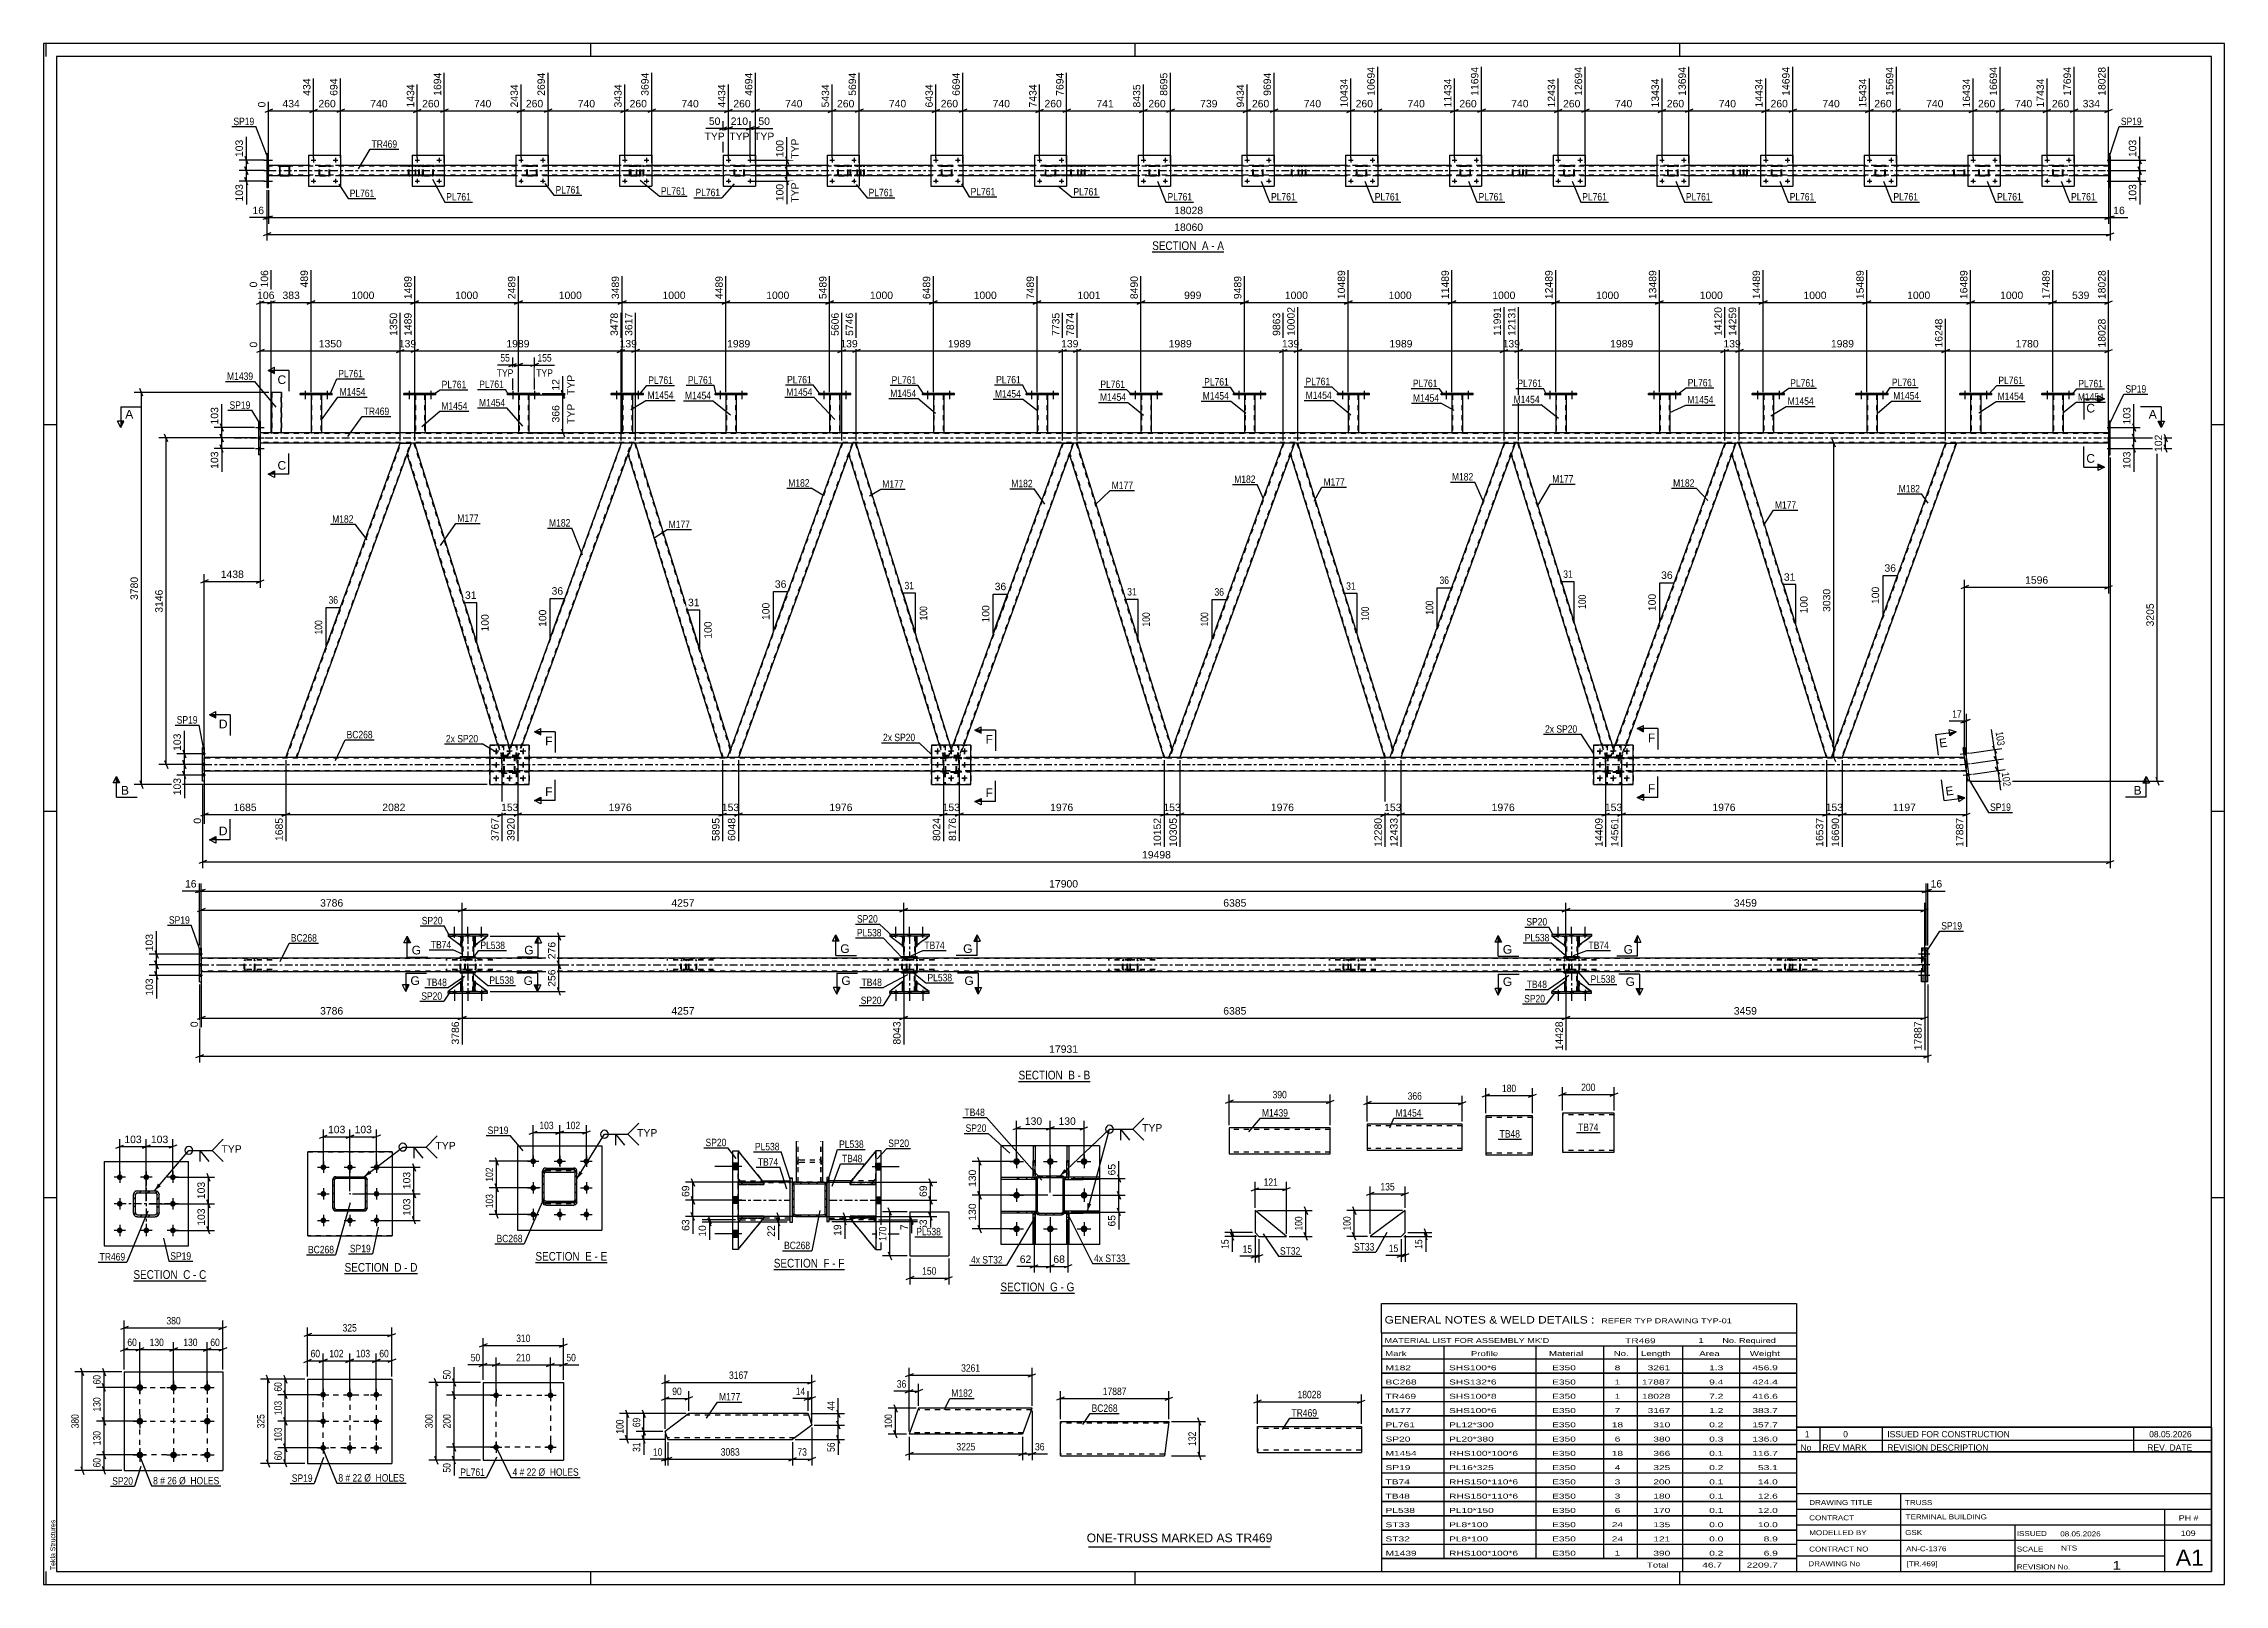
# Model space of a CAD drawing. Header units: millimetres. Extents: x 0 to 841, y 0 to 594.
import ezdxf

# ---------------------------------------------------------------- set-up
doc = ezdxf.new("R2010")
doc.units = ezdxf.units.MM
doc.linetypes.add('DXK_LINE_DOT2', pattern=[3.9198, 1.9599, -1.9599])
doc.linetypes.add('DXK_LINE_DOT3', pattern=[5.9187, 2.979, -0.9799, 0.9799, -0.9799])
doc.styles.add('Arial', font='ARIAL.TTF', dxfattribs={"height": 0.2})
doc.styles.add('Arial Narrow', font='ARIALN.TTF', dxfattribs={"height": 0.2})

# ---------------------------------------------------------------- blocks, each defined once
blk = doc.blocks.new('Unknown-317913800-18 - 1232')
at = {"color": 6, "linetype": 'Continuous'}
blk.add_line((368.99, 112.26), (397.49, 112.26), dxfattribs=at)
at = {"color": 0, "linetype": 'Continuous'}
blk.add_wipeout([(387.1, 113.01), (387.1, 116.51), (368.99, 116.51), (368.99, 113.01)], dxfattribs=at)
blk.add_wipeout([(391.13, 113.01), (391.13, 116.51), (388.15, 116.51), (388.15, 113.01)], dxfattribs=at)
at = {"color": 7, "linetype": 'Continuous', "style": 'Arial Narrow'}
blk.add_text('SECTION ', height=3.34, dxfattribs=at).set_placement((368.99, 113.01))
at = {"color": 0, "linetype": 'Continuous'}
blk.add_wipeout([(393.46, 113.01), (393.46, 116.51), (392.18, 116.51), (392.18, 113.01)], dxfattribs=at)
blk.add_wipeout([(397.49, 113.01), (397.49, 116.51), (394.51, 116.51), (394.51, 113.01)], dxfattribs=at)
at = {"color": 7, "linetype": 'Continuous', "style": 'Arial Narrow'}
for s, p in [('G', (388.15, 113.01)), ('-', (392.18, 113.01)), ('G', (394.51, 113.01))]:
    blk.add_text(s, height=3.34, dxfattribs=at).set_placement(p)
blk = doc.blocks.new('Unknown-317913800-1115')
at = {"color": 5, "linetype": 'Continuous'}
for p, q in [((841, 594), (0, 594)), ((0, 594), (0, 0)), ((1, 589), (1, 594)), ((836, 589), (5, 589)), ((5, 589), (5, 5)), ((211, 589), (211, 594)), ((421, 589), (421, 594)), ((631, 589), (631, 594)), ((836, 5), (836, 589)), ((841, 0), (841, 594)), ((5, 447), (0, 447)), ((841, 447), (836, 447)), ((5, 298), (0, 298)), ((841, 298), (836, 298)), ((5, 149), (0, 149)), ((841, 149), (836, 149)), ((0, 0), (841, 0)), ((1, 0), (1, 5)), ((5, 5), (836, 5)), ((211, 0), (211, 5)), ((421, 0), (421, 5)), ((631, 0), (631, 5))]:
    blk.add_line(p, q, dxfattribs=at)
at = {"color": 174, "linetype": 'Continuous', "style": 'Arial'}
blk.add_text('Tekla Structures', height=1.9102, rotation=90, dxfattribs=at).set_placement((4.5, 5.5))
blk = doc.blocks.new('Unknown-317913800-12 - 1696')
at = {"color": 6, "linetype": 'Continuous'}
blk.add_line((427.54, 513.69), (455.19, 513.69), dxfattribs=at)
at = {"color": 0, "linetype": 'Continuous'}
blk.add_wipeout([(445.65, 514.44), (445.65, 517.94), (427.54, 517.94), (427.54, 514.44)], dxfattribs=at)
blk.add_wipeout([(449.26, 514.44), (449.26, 517.94), (446.7, 517.94), (446.7, 514.44)], dxfattribs=at)
at = {"color": 7, "linetype": 'Continuous', "style": 'Arial Narrow'}
blk.add_text('SECTION ', height=3.34, dxfattribs=at).set_placement((427.54, 514.44))
at = {"color": 0, "linetype": 'Continuous'}
blk.add_wipeout([(451.58, 514.44), (451.58, 517.94), (450.31, 517.94), (450.31, 514.44)], dxfattribs=at)
blk.add_wipeout([(455.19, 514.44), (455.19, 517.94), (452.63, 517.94), (452.63, 514.44)], dxfattribs=at)
at = {"color": 7, "linetype": 'Continuous', "style": 'Arial Narrow'}
for s, p in [('A', (446.7, 514.44)), ('-', (450.31, 514.44)), ('A', (452.63, 514.44))]:
    blk.add_text(s, height=3.34, dxfattribs=at).set_placement(p)
blk = doc.blocks.new('Unknown-317913800-13 - 5193')
at = {"color": 6, "linetype": 'Continuous'}
blk.add_line((34.65, 117.03), (62.72, 117.03), dxfattribs=at)
at = {"color": 0, "linetype": 'Continuous'}
blk.add_wipeout([(52.76, 117.78), (52.76, 121.28), (34.65, 121.28), (34.65, 117.78)], dxfattribs=at)
blk.add_wipeout([(56.58, 117.78), (56.58, 121.28), (53.81, 121.28), (53.81, 117.78)], dxfattribs=at)
at = {"color": 7, "linetype": 'Continuous', "style": 'Arial Narrow'}
blk.add_text('SECTION ', height=3.34, dxfattribs=at).set_placement((34.65, 117.78))
at = {"color": 0, "linetype": 'Continuous'}
blk.add_wipeout([(58.9, 117.78), (58.9, 121.28), (57.63, 121.28), (57.63, 117.78)], dxfattribs=at)
blk.add_wipeout([(62.72, 117.78), (62.72, 121.28), (59.95, 121.28), (59.95, 117.78)], dxfattribs=at)
at = {"color": 7, "linetype": 'Continuous', "style": 'Arial Narrow'}
for s, p in [('C', (53.81, 117.78)), ('-', (57.63, 117.78)), ('C', (59.95, 117.78))]:
    blk.add_text(s, height=3.34, dxfattribs=at).set_placement(p)
blk = doc.blocks.new('Unknown-317913800-14 - 20288')
at = {"color": 6, "linetype": 'Continuous'}
blk.add_line((189.68, 124.05), (217.33, 124.05), dxfattribs=at)
at = {"color": 0, "linetype": 'Continuous'}
blk.add_wipeout([(207.79, 124.8), (207.79, 128.3), (189.68, 128.3), (189.68, 124.8)], dxfattribs=at)
blk.add_wipeout([(211.4, 124.8), (211.4, 128.3), (208.84, 128.3), (208.84, 124.8)], dxfattribs=at)
at = {"color": 7, "linetype": 'Continuous', "style": 'Arial Narrow'}
blk.add_text('SECTION ', height=3.34, dxfattribs=at).set_placement((189.68, 124.8))
at = {"color": 0, "linetype": 'Continuous'}
blk.add_wipeout([(213.72, 124.8), (213.72, 128.3), (212.45, 128.3), (212.45, 124.8)], dxfattribs=at)
blk.add_wipeout([(217.33, 124.8), (217.33, 128.3), (214.77, 128.3), (214.77, 124.8)], dxfattribs=at)
at = {"color": 7, "linetype": 'Continuous', "style": 'Arial Narrow'}
for s, p in [('E', (208.84, 124.8)), ('-', (212.45, 124.8)), ('E', (214.77, 124.8))]:
    blk.add_text(s, height=3.34, dxfattribs=at).set_placement(p)
blk = doc.blocks.new('Unknown-317913800-15 - 5461')
at = {"color": 6, "linetype": 'Continuous'}
blk.add_line((281.59, 121.4), (308.81, 121.4), dxfattribs=at)
at = {"color": 0, "linetype": 'Continuous'}
blk.add_wipeout([(299.7, 122.15), (299.7, 125.65), (281.59, 125.65), (281.59, 122.15)], dxfattribs=at)
blk.add_wipeout([(303.09, 122.15), (303.09, 125.65), (300.75, 125.65), (300.75, 122.15)], dxfattribs=at)
at = {"color": 7, "linetype": 'Continuous', "style": 'Arial Narrow'}
blk.add_text('SECTION ', height=3.34, dxfattribs=at).set_placement((281.59, 122.15))
at = {"color": 0, "linetype": 'Continuous'}
blk.add_wipeout([(305.42, 122.15), (305.42, 125.65), (304.14, 125.65), (304.14, 122.15)], dxfattribs=at)
blk.add_wipeout([(308.81, 122.15), (308.81, 125.65), (306.47, 125.65), (306.47, 122.15)], dxfattribs=at)
at = {"color": 7, "linetype": 'Continuous', "style": 'Arial Narrow'}
for s, p in [('F', (300.75, 122.15)), ('-', (304.14, 122.15)), ('F', (306.47, 122.15))]:
    blk.add_text(s, height=3.34, dxfattribs=at).set_placement(p)
blk = doc.blocks.new('Unknown-317913800-16 - 4964')
at = {"color": 6, "linetype": 'Continuous'}
blk.add_line((116.09, 119.79), (144.16, 119.79), dxfattribs=at)
at = {"color": 0, "linetype": 'Continuous'}
blk.add_wipeout([(134.2, 120.54), (134.2, 124.04), (116.09, 124.04), (116.09, 120.54)], dxfattribs=at)
blk.add_wipeout([(138.02, 120.54), (138.02, 124.04), (135.25, 124.04), (135.25, 120.54)], dxfattribs=at)
at = {"color": 7, "linetype": 'Continuous', "style": 'Arial Narrow'}
blk.add_text('SECTION ', height=3.34, dxfattribs=at).set_placement((116.09, 120.54))
at = {"color": 0, "linetype": 'Continuous'}
blk.add_wipeout([(140.34, 120.54), (140.34, 124.04), (139.07, 124.04), (139.07, 120.54)], dxfattribs=at)
blk.add_wipeout([(144.16, 120.54), (144.16, 124.04), (141.39, 124.04), (141.39, 120.54)], dxfattribs=at)
at = {"color": 7, "linetype": 'Continuous', "style": 'Arial Narrow'}
for s, p in [('D', (135.25, 120.54)), ('-', (139.07, 120.54)), ('D', (141.39, 120.54))]:
    blk.add_text(s, height=3.34, dxfattribs=at).set_placement(p)
blk = doc.blocks.new('Unknown-317913800-17 - 4418')
at = {"color": 6, "linetype": 'Continuous'}
blk.add_line((375.99, 193.93), (403.64, 193.93), dxfattribs=at)
at = {"color": 0, "linetype": 'Continuous'}
blk.add_wipeout([(394.1, 194.68), (394.1, 198.18), (375.99, 198.18), (375.99, 194.68)], dxfattribs=at)
blk.add_wipeout([(397.71, 194.68), (397.71, 198.18), (395.15, 198.18), (395.15, 194.68)], dxfattribs=at)
at = {"color": 7, "linetype": 'Continuous', "style": 'Arial Narrow'}
blk.add_text('SECTION ', height=3.34, dxfattribs=at).set_placement((375.99, 194.68))
at = {"color": 0, "linetype": 'Continuous'}
blk.add_wipeout([(400.03, 194.68), (400.03, 198.18), (398.76, 198.18), (398.76, 194.68)], dxfattribs=at)
blk.add_wipeout([(403.64, 194.68), (403.64, 198.18), (401.08, 198.18), (401.08, 194.68)], dxfattribs=at)
at = {"color": 7, "linetype": 'Continuous', "style": 'Arial Narrow'}
for s, p in [('B', (395.15, 194.68)), ('-', (398.76, 194.68)), ('B', (401.08, 194.68))]:
    blk.add_text(s, height=3.34, dxfattribs=at).set_placement(p)
blk = doc.blocks.new('Part-317913800-1341 - 1232')
at = {"linetype": 'Continuous'}
h = blk.add_hatch(dxfattribs=at)
h.set_pattern_fill('', scale=0.7, style=0, pattern_type=0)
h.set_pattern_definition([(45, (382.412, 163.3367), (-1.57154, 1.57154), [])])
h.paths.add_polyline_path([(382.41, 156.92), (382.41, 163.34), (381.61, 163.34), (381.61, 156.92)])
at = {"color": 2, "linetype": 'Continuous'}
for p, q in [((381.61, 169.03), (381.61, 163.34)), ((381.61, 169.03), (382.41, 169.03)), ((382.41, 169.03), (382.41, 163.34)), ((381.61, 156.92), (381.61, 163.34)), ((382.41, 163.34), (381.61, 163.34)), ((382.41, 156.92), (382.41, 163.34)), ((381.61, 156.92), (382.41, 156.92))]:
    blk.add_line(p, q, dxfattribs=at)
at = {"color": 7, "linetype": 'DXK_LINE_DOT2'}
for p, q in [((381.61, 163.34), (381.61, 156.92)), ((382.41, 163.34), (382.41, 156.92)), ((381.61, 158.42), (382.41, 158.42)), ((381.61, 156.92), (382.41, 156.92))]:
    blk.add_line(p, q, dxfattribs=at)
blk = doc.blocks.new('Part-317913800-1351 - 1232')
at = {"linetype": 'Continuous'}
h = blk.add_hatch(dxfattribs=at)
h.set_pattern_fill('', scale=0.7, style=0, pattern_type=0)
h.set_pattern_definition([(45, (382.4114, 143.116), (-1.57154, 1.57154), [])])
h.paths.add_polyline_path([(382.41, 136.71), (382.41, 143.12), (381.61, 143.12), (381.61, 136.71)])
at = {"color": 7, "linetype": 'DXK_LINE_DOT2'}
for p, q in [((381.61, 136.71), (381.61, 143.12)), ((381.61, 143.12), (382.41, 143.12)), ((382.41, 136.71), (382.41, 143.12)), ((381.61, 141.62), (382.41, 141.62))]:
    blk.add_line(p, q, dxfattribs=at)
at = {"color": 2, "linetype": 'Continuous'}
for p, q in [((381.61, 136.71), (381.61, 143.12)), ((381.61, 143.12), (382.41, 143.12)), ((382.41, 143.12), (382.41, 136.71)), ((381.61, 131.03), (381.61, 136.71)), ((382.41, 136.71), (381.61, 136.71)), ((382.41, 136.71), (382.41, 131.03)), ((382.41, 131.03), (381.61, 131.03))]:
    blk.add_line(p, q, dxfattribs=at)
blk = doc.blocks.new('Part-317913800-1311 - 1232')
at = {"linetype": 'Continuous'}
h = blk.add_hatch(dxfattribs=at)
h.set_pattern_fill('', scale=0.7, style=0, pattern_type=0)
h.set_pattern_definition([(45, (400.8843, 143.9263), (-1.57154, 1.57154), [])])
h.paths.add_polyline_path([(400.88, 143.13), (400.88, 143.93), (393.73, 143.93), (393.73, 143.13)])
at = {"color": 7, "linetype": 'DXK_LINE_DOT2'}
for p, q in [((400.88, 143.93), (393.73, 143.93)), ((393.73, 143.93), (393.73, 143.13)), ((400.88, 143.13), (393.73, 143.13)), ((395.23, 143.13), (395.23, 143.93))]:
    blk.add_line(p, q, dxfattribs=at)
at = {"color": 2, "linetype": 'Continuous'}
for p, q in [((400.88, 143.93), (393.73, 143.93)), ((393.73, 143.93), (393.73, 143.13)), ((393.73, 143.13), (400.88, 143.13)), ((407.23, 143.93), (400.88, 143.93)), ((400.88, 143.13), (400.88, 143.93)), ((407.23, 143.13), (400.88, 143.13)), ((407.23, 143.13), (407.23, 143.93))]:
    blk.add_line(p, q, dxfattribs=at)
blk = doc.blocks.new('Part-317913800-1380 - 1232')
at = {"linetype": 'Continuous'}
h = blk.add_hatch(dxfattribs=at)
h.set_pattern_fill('', scale=0.7, style=0, pattern_type=0)
h.set_pattern_definition([(45, (400.8843, 156.9263), (-1.57154, 1.57154), [])])
h.paths.add_polyline_path([(400.88, 156.13), (400.88, 156.93), (393.73, 156.93), (393.73, 156.13)])
at = {"color": 7, "linetype": 'DXK_LINE_DOT2'}
for p, q in [((400.88, 156.93), (393.73, 156.93)), ((393.73, 156.93), (393.73, 156.13)), ((400.88, 156.13), (393.73, 156.13)), ((395.23, 156.13), (395.23, 156.93))]:
    blk.add_line(p, q, dxfattribs=at)
at = {"color": 2, "linetype": 'Continuous'}
for p, q in [((400.88, 156.93), (393.73, 156.93)), ((393.73, 156.93), (393.73, 156.13)), ((393.73, 156.13), (400.88, 156.13)), ((407.23, 156.93), (400.88, 156.93)), ((400.88, 156.13), (400.88, 156.93)), ((407.23, 156.13), (400.88, 156.13)), ((407.23, 156.13), (407.23, 156.93))]:
    blk.add_line(p, q, dxfattribs=at)
blk = doc.blocks.new('Part-317913800-1316 - 1232')
at = {"linetype": 'Continuous'}
h = blk.add_hatch(dxfattribs=at)
h.set_pattern_fill('', scale=0.7, style=0, pattern_type=0)
h.set_pattern_definition([(45, (382.727, 156.9265), (-1.57154, 1.57154), [])])
h.paths.add_polyline_path([(382.73, 156.13), (382.73, 156.93), (375.57, 156.93), (375.57, 156.13)])
at = {"color": 2, "linetype": 'Continuous'}
for p, q in [((369.23, 156.13), (369.23, 156.93)), ((369.23, 156.93), (375.57, 156.93)), ((375.57, 156.13), (369.23, 156.13)), ((375.57, 156.93), (382.73, 156.93)), ((375.57, 156.13), (375.57, 156.93)), ((382.73, 156.13), (375.57, 156.13)), ((382.73, 156.93), (382.73, 156.13))]:
    blk.add_line(p, q, dxfattribs=at)
at = {"color": 7, "linetype": 'DXK_LINE_DOT2'}
for p, q in [((375.57, 156.93), (382.73, 156.93)), ((382.73, 156.13), (375.57, 156.13)), ((381.23, 156.13), (381.23, 156.93)), ((382.73, 156.93), (382.73, 156.13))]:
    blk.add_line(p, q, dxfattribs=at)
blk = doc.blocks.new('Part-317913800-1321 - 1232')
at = {"linetype": 'Continuous'}
h = blk.add_hatch(dxfattribs=at)
h.set_pattern_fill('', scale=0.7, style=0, pattern_type=0)
h.set_pattern_definition([(45, (382.727, 143.9265), (-1.57154, 1.57154), [])])
h.paths.add_polyline_path([(382.73, 143.13), (382.73, 143.93), (375.57, 143.93), (375.57, 143.13)])
at = {"color": 2, "linetype": 'Continuous'}
for p, q in [((369.23, 143.13), (369.23, 143.93)), ((369.23, 143.93), (375.57, 143.93)), ((375.57, 143.13), (369.23, 143.13)), ((375.57, 143.93), (382.73, 143.93)), ((375.57, 143.13), (375.57, 143.93)), ((382.73, 143.13), (375.57, 143.13)), ((382.73, 143.93), (382.73, 143.13))]:
    blk.add_line(p, q, dxfattribs=at)
at = {"color": 7, "linetype": 'DXK_LINE_DOT2'}
for p, q in [((375.57, 143.93), (382.73, 143.93)), ((382.73, 143.13), (375.57, 143.13)), ((381.23, 143.13), (381.23, 143.93)), ((382.73, 143.93), (382.73, 143.13))]:
    blk.add_line(p, q, dxfattribs=at)
blk = doc.blocks.new('Part-317913800-1336 - 1232')
at = {"linetype": 'Continuous'}
h = blk.add_hatch(dxfattribs=at)
h.set_pattern_fill('', scale=0.7, style=0, pattern_type=0)
h.set_pattern_definition([(45, (395.4114, 163.3367), (-1.57154, 1.57154), [])])
h.paths.add_polyline_path([(395.41, 156.92), (395.41, 163.34), (394.61, 163.34), (394.61, 156.92)])
at = {"color": 2, "linetype": 'Continuous'}
for p, q in [((394.61, 169.03), (394.61, 163.34)), ((394.61, 169.03), (395.41, 169.03)), ((395.41, 169.03), (395.41, 163.34)), ((394.61, 156.92), (394.61, 163.34)), ((395.41, 163.34), (394.61, 163.34)), ((395.41, 156.92), (395.41, 163.34)), ((394.61, 156.92), (395.41, 156.92))]:
    blk.add_line(p, q, dxfattribs=at)
at = {"color": 7, "linetype": 'DXK_LINE_DOT2'}
for p, q in [((394.61, 163.34), (394.61, 156.92)), ((395.41, 163.34), (395.41, 156.92)), ((394.61, 158.42), (395.41, 158.42)), ((394.61, 156.92), (395.41, 156.92))]:
    blk.add_line(p, q, dxfattribs=at)
blk = doc.blocks.new('Part-317913800-1346 - 1232')
at = {"linetype": 'Continuous'}
h = blk.add_hatch(dxfattribs=at)
h.set_pattern_fill('', scale=0.7, style=0, pattern_type=0)
h.set_pattern_definition([(45, (395.4108, 143.116), (-1.57154, 1.57154), [])])
h.paths.add_polyline_path([(395.41, 136.71), (395.41, 143.12), (394.61, 143.12), (394.61, 136.71)])
at = {"color": 7, "linetype": 'DXK_LINE_DOT2'}
for p, q in [((394.61, 136.71), (394.61, 143.12)), ((394.61, 143.12), (395.41, 143.12)), ((395.41, 136.71), (395.41, 143.12)), ((394.61, 141.62), (395.41, 141.62))]:
    blk.add_line(p, q, dxfattribs=at)
at = {"color": 2, "linetype": 'Continuous'}
for p, q in [((394.61, 136.71), (394.61, 143.12)), ((394.61, 143.12), (395.41, 143.12)), ((395.41, 143.12), (395.41, 136.71)), ((394.61, 131.03), (394.61, 136.71)), ((395.41, 136.71), (394.61, 136.71)), ((395.41, 136.71), (395.41, 131.03)), ((395.41, 131.03), (394.61, 131.03))]:
    blk.add_line(p, q, dxfattribs=at)
blk = doc.blocks.new('Part-317913800-1366 - 1232')
at = {"linetype": 'Continuous'}
h = blk.add_hatch(dxfattribs=at)
h.set_pattern_fill('', scale=0.7, style=0, pattern_type=0)
h.set_pattern_definition([(45, (393.727, 143.7237), (-1.57154, 1.57154), [])])
h.paths.add_polyline_path([(393.64, 143.26), (393.73, 143.72), (393.73, 156.32), (393.64, 156.78), (393.38, 157.17), (392.99, 157.43), (392.53, 157.52), (383.93, 157.52), (383.47, 157.43), (383.08, 157.17), (382.82, 156.78), (382.73, 156.32), (382.73, 143.72), (382.82, 143.26), (383.08, 142.88), (383.47, 142.62), (383.93, 142.52), (392.53, 142.52), (392.99, 142.62), (393.38, 142.88)])
h.paths.add_polyline_path([(392.76, 143.17), (392.53, 143.12), (383.93, 143.12), (383.7, 143.17), (383.5, 143.3), (383.37, 143.49), (383.33, 143.72), (383.33, 156.32), (383.37, 156.55), (383.5, 156.75), (383.7, 156.88), (383.93, 156.92), (392.53, 156.92), (392.76, 156.88), (392.95, 156.75), (393.08, 156.55), (393.13, 156.32), (393.13, 143.72), (393.08, 143.49), (392.95, 143.3)])
at = {"color": 7, "linetype": 'DXK_LINE_DOT2'}
for p, q in [((382.73, 156.32), (382.82, 156.78)), ((382.73, 143.72), (382.73, 156.32)), ((383.37, 156.55), (383.33, 156.32)), ((383.33, 143.72), (383.33, 156.32)), ((383.5, 156.75), (383.37, 156.55)), ((383.47, 157.43), (383.93, 157.52)), ((383.7, 156.88), (383.5, 156.75)), ((383.93, 156.92), (383.7, 156.88)), ((383.93, 157.52), (392.53, 157.52)), ((392.53, 156.92), (383.93, 156.92)), ((392.53, 157.52), (392.99, 157.43)), ((392.76, 156.88), (392.53, 156.92)), ((392.95, 156.75), (392.76, 156.88)), ((393.08, 156.55), (392.95, 156.75)), ((393.13, 156.32), (393.08, 156.55)), ((393.13, 143.72), (393.13, 156.32)), ((393.64, 156.78), (393.73, 156.32)), ((393.73, 143.72), (393.73, 156.32)), ((382.82, 143.26), (382.73, 143.72)), ((383.33, 143.72), (383.37, 143.49)), ((383.37, 143.49), (383.5, 143.3)), ((383.5, 143.3), (383.7, 143.17)), ((383.7, 143.17), (383.93, 143.12)), ((383.93, 143.12), (392.53, 143.12)), ((392.53, 143.12), (392.76, 143.17)), ((392.76, 143.17), (392.95, 143.3)), ((392.95, 143.3), (393.08, 143.49)), ((393.08, 143.49), (393.13, 143.72)), ((393.73, 143.72), (393.64, 143.26)), ((383.93, 142.52), (383.47, 142.62)), ((383.93, 142.52), (392.53, 142.52)), ((392.99, 142.62), (392.53, 142.52))]:
    blk.add_line(p, q, dxfattribs=at)
at = {"color": 2, "linetype": 'Continuous'}
for p, q in [((382.82, 156.78), (382.73, 156.32)), ((382.73, 143.72), (382.73, 156.32)), ((383.33, 156.32), (383.37, 156.55)), ((383.33, 143.72), (383.33, 156.32)), ((383.37, 156.55), (383.5, 156.75)), ((383.93, 157.52), (383.47, 157.43)), ((383.5, 156.75), (383.7, 156.88)), ((383.7, 156.88), (383.93, 156.92)), ((383.93, 157.52), (392.53, 157.52)), ((383.93, 156.92), (392.53, 156.92)), ((392.99, 157.43), (392.53, 157.52)), ((392.53, 156.92), (392.76, 156.88)), ((392.76, 156.88), (392.95, 156.75)), ((392.95, 156.75), (393.08, 156.55)), ((393.08, 156.55), (393.13, 156.32)), ((393.13, 143.72), (393.13, 156.32)), ((393.73, 156.32), (393.64, 156.78)), ((393.73, 143.72), (393.73, 156.32)), ((382.73, 143.72), (382.82, 143.26)), ((383.37, 143.49), (383.33, 143.72)), ((383.5, 143.3), (383.37, 143.49)), ((383.7, 143.17), (383.5, 143.3)), ((383.93, 143.12), (383.7, 143.17)), ((383.93, 143.12), (392.53, 143.12)), ((392.76, 143.17), (392.53, 143.12)), ((392.95, 143.3), (392.76, 143.17)), ((393.08, 143.49), (392.95, 143.3)), ((393.13, 143.72), (393.08, 143.49)), ((393.64, 143.26), (393.73, 143.72)), ((383.47, 142.62), (383.93, 142.52)), ((383.93, 142.52), (392.53, 142.52)), ((392.53, 142.52), (392.99, 142.62))]:
    blk.add_line(p, q, dxfattribs=at)
at = {"color": 7, "linetype": 'DXK_LINE_DOT3'}
blk.add_line((388.23, 150.02), (388.23, 150.02), dxfattribs=at)
at = {"color": 7, "linetype": 'DXK_LINE_DOT2'}
for centre, start, end in [((383.93, 156.32), 112.5, 157.5), ((392.53, 156.32), 22.5, 67.5), ((383.93, 143.72), 202.5, 247.5), ((392.53, 143.72), 292.5, 337.5)]:
    blk.add_arc(centre, 1.2, start, end, dxfattribs=at)
at = {"color": 2, "linetype": 'Continuous'}
for centre, start, end in [((383.93, 156.32), 112.5, 157.5), ((392.53, 156.32), 22.5, 67.5), ((383.93, 143.72), 202.5, 247.5), ((392.53, 143.72), 292.5, 337.5)]:
    blk.add_arc(centre, 1.2, start, end, dxfattribs=at)
blk = doc.blocks.new('Part-317913800-1396 - 1232')
at = {"color": 2, "linetype": 'Continuous'}
for p, q in [((407.23, 169.02), (369.23, 169.02)), ((369.23, 131.02), (369.23, 169.02)), ((407.23, 169.02), (407.23, 131.02)), ((407.23, 131.02), (369.23, 131.02))]:
    blk.add_line(p, q, dxfattribs=at)
blk = doc.blocks.new('Bolt-317913800-1440 - 1232')
at = {"linetype": 'Continuous'}
for points in [[(376.53, 163.02, -1), (373.93, 163.02, -1)], [(389.53, 163.02, -1), (386.93, 163.02, -1)], [(402.53, 163.02, -1), (399.93, 163.02, -1)], [(376.53, 150.02, -1), (373.93, 150.02, -1)], [(402.53, 150.02, -1), (399.93, 150.02, -1)], [(376.53, 137.02, -1), (373.93, 137.02, -1)], [(389.53, 137.02, -1), (386.93, 137.02, -1)], [(402.53, 137.02, -1), (399.93, 137.02, -1)]]:
    blk.add_hatch(color=1, dxfattribs=at).paths.add_polyline_path(points)
at = {"color": 1, "linetype": 'Continuous'}
for p, q in [((372.63, 163.02), (377.83, 163.02)), ((375.23, 165.62), (375.23, 160.42)), ((385.63, 163.02), (390.83, 163.02)), ((388.23, 165.62), (388.23, 160.42)), ((398.63, 163.02), (403.83, 163.02)), ((401.23, 165.62), (401.23, 160.42)), ((375.23, 152.62), (375.23, 147.42)), ((401.23, 152.62), (401.23, 147.42)), ((372.63, 150.02), (377.83, 150.02)), ((398.63, 150.02), (403.83, 150.02)), ((372.63, 137.02), (377.83, 137.02)), ((375.23, 139.62), (375.23, 134.42)), ((385.63, 137.02), (390.83, 137.02)), ((388.23, 139.62), (388.23, 134.42)), ((398.63, 137.02), (403.83, 137.02)), ((401.23, 139.62), (401.23, 134.42))]:
    blk.add_line(p, q, dxfattribs=at)
blk = doc.blocks.new('Bolt-317913800-2870 - 2863')
at = {"linetype": 'Continuous'}
for points in [[(660.48, 458.6), (661.36, 458.6), (661.36, 459.08), (660.48, 459.08)], [(668.88, 458.6), (669.76, 458.6), (669.76, 459.08), (668.88, 459.08)]]:
    blk.add_hatch(color=1, dxfattribs=at).paths.add_polyline_path(points)
at = {"color": 1, "linetype": 'Continuous'}
for p, q in [((660.48, 459.08), (660.48, 458.6)), ((660.92, 460.08), (660.92, 456.96)), ((661.36, 459.08), (661.36, 458.6)), ((668.88, 459.08), (668.88, 458.6)), ((669.32, 460.08), (669.32, 456.96)), ((669.76, 459.08), (669.76, 458.6))]:
    blk.add_line(p, q, dxfattribs=at)
blk = doc.blocks.new('Bolt-317913800-2942 - 2863')
at = {"linetype": 'Continuous'}
for points in [[(620.48, 458.6), (621.36, 458.6), (621.36, 459.08), (620.48, 459.08)], [(628.88, 458.6), (629.76, 458.6), (629.76, 459.08), (628.88, 459.08)]]:
    blk.add_hatch(color=1, dxfattribs=at).paths.add_polyline_path(points)
at = {"color": 1, "linetype": 'Continuous'}
for p, q in [((620.48, 459.08), (620.48, 458.6)), ((620.92, 460.08), (620.92, 456.96)), ((621.36, 459.08), (621.36, 458.6)), ((628.88, 459.08), (628.88, 458.6)), ((629.32, 460.08), (629.32, 456.96)), ((629.76, 459.08), (629.76, 458.6))]:
    blk.add_line(p, q, dxfattribs=at)
blk = doc.blocks.new('Part-317913800-3175 - 2863')
at = {"color": 2, "linetype": 'Continuous'}
for p, q in [((567.48, 439.96), (565.93, 435.71)), ((568.79, 439.96), (567.48, 439.96)), ((605.07, 323.56), (568.79, 439.96)), ((600.88, 323.56), (565.93, 435.71))]:
    blk.add_line(p, q, dxfattribs=at)
at = {"color": 7, "linetype": 'DXK_LINE_DOT2'}
for p, q in [((605.36, 321.84), (568.54, 439.96)), ((602.64, 318.74), (566.06, 436.08)), ((600.88, 323.56), (602.39, 318.74)), ((604.23, 318.74), (605.5, 322.21)), ((605.5, 322.21), (605.07, 323.56)), ((602.39, 318.74), (604.23, 318.74))]:
    blk.add_line(p, q, dxfattribs=at)
blk = doc.blocks.new('Part-317913800-2945 - 2863')
at = {"color": 7, "linetype": 'DXK_LINE_DOT2'}
for p, q in [((177.48, 318.72), (172.08, 318.72)), ((172.08, 318.4), (172.08, 318.72)), ((177.48, 318.4), (172.08, 318.4)), ((176.88, 318.4), (176.88, 318.72)), ((177.48, 318.72), (177.48, 318.4))]:
    blk.add_line(p, q, dxfattribs=at)
blk = doc.blocks.new('Bolt-317913800-2929 - 2863')
at = {"linetype": 'Continuous'}
for points in [[(700.48, 458.6), (701.36, 458.6), (701.36, 459.08), (700.48, 459.08)], [(708.88, 458.6), (709.76, 458.6), (709.76, 459.08), (708.88, 459.08)]]:
    blk.add_hatch(color=1, dxfattribs=at).paths.add_polyline_path(points)
at = {"color": 1, "linetype": 'Continuous'}
for p, q in [((700.48, 459.08), (700.48, 458.6)), ((700.92, 460.08), (700.92, 456.96)), ((701.36, 459.08), (701.36, 458.6)), ((708.88, 459.08), (708.88, 458.6)), ((709.32, 460.08), (709.32, 456.96)), ((709.76, 459.08), (709.76, 458.6))]:
    blk.add_line(p, q, dxfattribs=at)
blk = doc.blocks.new('Bolt-317913800-2865 - 2863')
at = {"linetype": 'Continuous'}
for points in [[(61.94, 319.76), (61.94, 320.64), (61.3, 320.64), (61.3, 319.76)], [(61.94, 319.76), (61.94, 320.64), (61.3, 320.64), (61.3, 319.76)], [(61.94, 319.76), (61.94, 320.64), (61.3, 320.64), (61.3, 319.76)], [(61.94, 315.66), (61.94, 316.54), (61.3, 316.54), (61.3, 315.66)], [(61.94, 315.66), (61.94, 316.54), (61.3, 316.54), (61.3, 315.66)], [(61.94, 311.56), (61.94, 312.44), (61.3, 312.44), (61.3, 311.56)], [(61.94, 311.56), (61.94, 312.44), (61.3, 312.44), (61.3, 311.56)], [(61.94, 311.56), (61.94, 312.44), (61.3, 312.44), (61.3, 311.56)]]:
    blk.add_hatch(color=1, dxfattribs=at).paths.add_polyline_path(points)
at = {"color": 1, "linetype": 'Continuous'}
for p, q in [((62.46, 320.2), (59.14, 320.2)), ((62.46, 320.2), (59.14, 320.2)), ((62.46, 320.2), (59.14, 320.2)), ((61.94, 320.64), (61.3, 320.64)), ((61.94, 320.64), (61.3, 320.64)), ((61.94, 320.64), (61.3, 320.64)), ((61.94, 319.76), (61.3, 319.76)), ((61.94, 319.76), (61.3, 319.76)), ((61.94, 319.76), (61.3, 319.76)), ((62.46, 316.1), (59.14, 316.1)), ((62.46, 316.1), (59.14, 316.1)), ((62.46, 312), (59.14, 312)), ((62.46, 312), (59.14, 312)), ((62.46, 312), (59.14, 312)), ((61.94, 316.54), (61.3, 316.54)), ((61.94, 316.54), (61.3, 316.54)), ((61.94, 315.66), (61.3, 315.66)), ((61.94, 315.66), (61.3, 315.66)), ((61.94, 312.44), (61.3, 312.44)), ((61.94, 312.44), (61.3, 312.44)), ((61.94, 312.44), (61.3, 312.44)), ((61.94, 311.56), (61.3, 311.56)), ((61.94, 311.56), (61.3, 311.56)), ((61.94, 311.56), (61.3, 311.56))]:
    blk.add_line(p, q, dxfattribs=at)
blk = doc.blocks.new('Bolt-317913800-2930 - 2863')
at = {"linetype": 'Continuous'}
for points in [[(740.48, 458.6), (741.36, 458.6), (741.36, 459.08), (740.48, 459.08)], [(748.88, 458.6), (749.76, 458.6), (749.76, 459.08), (748.88, 459.08)]]:
    blk.add_hatch(color=1, dxfattribs=at).paths.add_polyline_path(points)
at = {"color": 1, "linetype": 'Continuous'}
for p, q in [((740.48, 459.08), (740.48, 458.6)), ((740.92, 460.08), (740.92, 456.96)), ((741.36, 459.08), (741.36, 458.6)), ((748.88, 459.08), (748.88, 458.6)), ((749.32, 460.08), (749.32, 456.96)), ((749.76, 459.08), (749.76, 458.6))]:
    blk.add_line(p, q, dxfattribs=at)
blk = doc.blocks.new('Bolt-317913800-2866 - 2863')
at = {"color": 1, "linetype": 'Continuous'}
for p, q in [((173.44, 321.16), (174.13, 321.16)), ((174.48, 322.2), (174.48, 321.51)), ((174.48, 320.12), (174.48, 320.82)), ((175.52, 321.16), (174.83, 321.16)), ((178.64, 321.16), (179.33, 321.16)), ((179.68, 322.2), (179.68, 321.51)), ((179.68, 320.12), (179.68, 320.82)), ((180.72, 321.16), (180.03, 321.16)), ((183.84, 321.16), (184.53, 321.16)), ((184.88, 322.2), (184.88, 321.51)), ((184.88, 320.12), (184.88, 320.82)), ((185.92, 321.16), (185.23, 321.16)), ((173.44, 315.96), (174.13, 315.96)), ((174.48, 317), (174.48, 316.31)), ((174.48, 314.92), (174.48, 315.62)), ((174.48, 311.8), (174.48, 311.11)), ((175.52, 315.96), (174.83, 315.96)), ((179.68, 311.8), (179.68, 311.11)), ((183.84, 315.96), (184.53, 315.96)), ((184.88, 317), (184.88, 316.31)), ((184.88, 314.92), (184.88, 315.62)), ((184.88, 311.8), (184.88, 311.11)), ((185.92, 315.96), (185.23, 315.96)), ((173.44, 310.76), (174.13, 310.76)), ((174.48, 309.72), (174.48, 310.42)), ((175.52, 310.76), (174.83, 310.76)), ((178.64, 310.76), (179.33, 310.76)), ((179.68, 309.72), (179.68, 310.42)), ((180.72, 310.76), (180.03, 310.76)), ((183.84, 310.76), (184.53, 310.76)), ((184.88, 309.72), (184.88, 310.42)), ((185.92, 310.76), (185.23, 310.76))]:
    blk.add_line(p, q, dxfattribs=at)
blk = doc.blocks.new('Bolt-317913800-3298 - 2863')
at = {"linetype": 'Continuous'}
for points in [[(380.48, 458.6), (381.36, 458.6), (381.36, 459.08), (380.48, 459.08)], [(388.88, 458.6), (389.76, 458.6), (389.76, 459.08), (388.88, 459.08)]]:
    blk.add_hatch(color=1, dxfattribs=at).paths.add_polyline_path(points)
at = {"color": 1, "linetype": 'Continuous'}
for p, q in [((380.48, 459.08), (380.48, 458.6)), ((380.92, 460.08), (380.92, 456.96)), ((381.36, 459.08), (381.36, 458.6)), ((388.88, 459.08), (388.88, 458.6)), ((389.32, 460.08), (389.32, 456.96)), ((389.76, 459.08), (389.76, 458.6))]:
    blk.add_line(p, q, dxfattribs=at)
blk = doc.blocks.new('Bolt-317913800-2931 - 2863')
at = {"linetype": 'Continuous'}
for points in [[(740.48, 458.6), (741.36, 458.6), (741.36, 459.08), (740.48, 459.08)], [(748.88, 458.6), (749.76, 458.6), (749.76, 459.08), (748.88, 459.08)]]:
    blk.add_hatch(color=1, dxfattribs=at).paths.add_polyline_path(points)
at = {"color": 1, "linetype": 'Continuous'}
for p, q in [((740.48, 459.08), (740.48, 458.6)), ((740.92, 460.08), (740.92, 456.96)), ((741.36, 459.08), (741.36, 458.6)), ((748.88, 459.08), (748.88, 458.6)), ((749.32, 460.08), (749.32, 456.96)), ((749.76, 459.08), (749.76, 458.6))]:
    blk.add_line(p, q, dxfattribs=at)
blk = doc.blocks.new('Bolt-317913800-3234 - 2863')
at = {"linetype": 'Continuous'}
for points in [[(140.48, 458.6), (141.36, 458.6), (141.36, 459.08), (140.48, 459.08)], [(148.88, 458.6), (149.76, 458.6), (149.76, 459.08), (148.88, 459.08)]]:
    blk.add_hatch(color=1, dxfattribs=at).paths.add_polyline_path(points)
at = {"color": 1, "linetype": 'Continuous'}
for p, q in [((140.48, 459.08), (140.48, 458.6)), ((140.92, 460.08), (140.92, 456.96)), ((141.36, 459.08), (141.36, 458.6)), ((148.88, 459.08), (148.88, 458.6)), ((149.32, 460.08), (149.32, 456.96)), ((149.76, 459.08), (149.76, 458.6))]:
    blk.add_line(p, q, dxfattribs=at)
blk = doc.blocks.new('Bolt-317913800-2867 - 2863')
at = {"linetype": 'Continuous'}
for points in [[(260.48, 458.6), (261.36, 458.6), (261.36, 459.08), (260.48, 459.08)], [(268.88, 458.6), (269.76, 458.6), (269.76, 459.08), (268.88, 459.08)]]:
    blk.add_hatch(color=1, dxfattribs=at).paths.add_polyline_path(points)
at = {"color": 1, "linetype": 'Continuous'}
for p, q in [((260.48, 459.08), (260.48, 458.6)), ((260.92, 460.08), (260.92, 456.96)), ((261.36, 459.08), (261.36, 458.6)), ((268.88, 459.08), (268.88, 458.6)), ((269.32, 460.08), (269.32, 456.96)), ((269.76, 459.08), (269.76, 458.6))]:
    blk.add_line(p, q, dxfattribs=at)
blk = doc.blocks.new('Bolt-317913800-2868 - 2863')
at = {"linetype": 'Continuous'}
for points in [[(220.48, 458.6), (221.36, 458.6), (221.36, 459.08), (220.48, 459.08)], [(228.88, 458.6), (229.76, 458.6), (229.76, 459.08), (228.88, 459.08)]]:
    blk.add_hatch(color=1, dxfattribs=at).paths.add_polyline_path(points)
at = {"color": 1, "linetype": 'Continuous'}
for p, q in [((220.48, 459.08), (220.48, 458.6)), ((220.92, 460.08), (220.92, 456.96)), ((221.36, 459.08), (221.36, 458.6)), ((228.88, 459.08), (228.88, 458.6)), ((229.32, 460.08), (229.32, 456.96)), ((229.76, 459.08), (229.76, 458.6))]:
    blk.add_line(p, q, dxfattribs=at)
blk = doc.blocks.new('Part-317913800-2885 - 2863')
at = {"color": 2, "linetype": 'Continuous'}
for p, q in [((543.12, 458.6), (543.12, 443.96)), ((547.12, 458.6), (547.12, 443.96)), ((543.15, 443.96), (543.12, 443.96)), ((543.26, 443.96), (543.15, 443.96)), ((543.41, 443.96), (543.26, 443.96)), ((546.82, 443.96), (543.41, 443.96)), ((546.98, 443.96), (546.82, 443.96)), ((547.08, 443.96), (546.98, 443.96)), ((547.12, 443.96), (547.08, 443.96))]:
    blk.add_line(p, q, dxfattribs=at)
at = {"color": 7, "linetype": 'DXK_LINE_DOT2'}
for p, q in [((543.12, 458.6), (543.12, 458.6)), ((543.12, 458.6), (543.12, 458.6)), ((543.12, 458.6), (543.12, 458.6)), ((543.15, 458.6), (543.12, 458.6)), ((543.12, 458.6), (543.15, 458.6)), ((543.26, 458.6), (543.15, 458.6)), ((543.15, 458.6), (543.26, 458.6)), ((543.41, 458.6), (543.26, 458.6)), ((543.26, 458.6), (543.41, 458.6)), ((543.36, 458.6), (543.36, 458.6)), ((543.36, 458.6), (543.36, 443.96)), ((543.37, 458.6), (543.36, 458.6)), ((543.36, 458.6), (543.37, 458.6)), ((543.43, 458.6), (543.37, 458.6)), ((543.37, 458.6), (543.43, 458.6)), ((546.82, 458.6), (543.41, 458.6)), ((546.82, 458.6), (543.41, 458.6)), ((546.73, 458.6), (543.43, 458.6)), ((543.43, 458.6), (543.5, 458.6)), ((546.81, 458.6), (543.5, 458.6)), ((546.81, 458.6), (546.73, 458.6)), ((546.86, 458.6), (546.81, 458.6)), ((546.81, 458.6), (546.86, 458.6)), ((546.82, 458.6), (546.98, 458.6)), ((546.98, 458.6), (546.82, 458.6)), ((546.88, 458.6), (546.86, 458.6)), ((546.86, 458.6), (546.88, 458.6)), ((546.88, 458.6), (546.88, 458.6)), ((546.88, 458.6), (546.88, 443.96)), ((546.98, 458.6), (547.08, 458.6)), ((547.08, 458.6), (546.98, 458.6)), ((547.08, 458.6), (547.12, 458.6)), ((547.12, 458.6), (547.08, 458.6)), ((547.12, 458.6), (547.12, 458.6)), ((547.12, 458.6), (547.12, 458.6)), ((547.12, 458.6), (547.12, 458.6)), ((543.12, 443.96), (543.15, 443.96)), ((543.15, 443.96), (543.26, 443.96)), ((543.26, 443.96), (543.41, 443.96)), ((543.37, 443.96), (543.36, 443.96)), ((543.36, 443.96), (543.37, 443.96)), ((543.43, 443.96), (543.37, 443.96)), ((543.37, 443.96), (543.41, 443.96)), ((546.82, 443.96), (543.41, 443.96)), ((543.41, 443.96), (543.43, 443.96)), ((546.73, 443.96), (543.43, 443.96)), ((543.43, 443.96), (543.5, 443.96)), ((546.81, 443.96), (543.5, 443.96)), ((546.81, 443.96), (546.73, 443.96)), ((546.86, 443.96), (546.81, 443.96)), ((546.81, 443.96), (546.86, 443.96)), ((546.82, 443.96), (546.98, 443.96)), ((546.88, 443.96), (546.86, 443.96)), ((546.86, 443.96), (546.88, 443.96)), ((546.98, 443.96), (547.08, 443.96)), ((547.08, 443.96), (547.12, 443.96))]:
    blk.add_line(p, q, dxfattribs=at)
blk = doc.blocks.new('Bolt-317913800-2869 - 2863')
at = {"linetype": 'Continuous'}
for points in [[(220.48, 458.6), (221.36, 458.6), (221.36, 459.08), (220.48, 459.08)], [(228.88, 458.6), (229.76, 458.6), (229.76, 459.08), (228.88, 459.08)]]:
    blk.add_hatch(color=1, dxfattribs=at).paths.add_polyline_path(points)
at = {"color": 1, "linetype": 'Continuous'}
for p, q in [((220.48, 459.08), (220.48, 458.6)), ((220.92, 460.08), (220.92, 456.96)), ((221.36, 459.08), (221.36, 458.6)), ((228.88, 459.08), (228.88, 458.6)), ((229.32, 460.08), (229.32, 456.96)), ((229.76, 459.08), (229.76, 458.6))]:
    blk.add_line(p, q, dxfattribs=at)
blk = doc.blocks.new('Part-317913800-2890 - 2863')
at = {"color": 2, "linetype": 'Continuous'}
for p, q in [((538.92, 458.6), (538.92, 459.08)), ((551.32, 459.08), (538.92, 459.08)), ((551.32, 458.6), (538.92, 458.6)), ((551.32, 458.6), (551.32, 459.08))]:
    blk.add_line(p, q, dxfattribs=at)
blk = doc.blocks.new('Part-317913800-2895 - 2863')
at = {"color": 2, "linetype": 'Continuous'}
for p, q in [((103.12, 458.6), (103.12, 443.96)), ((107.12, 458.6), (107.12, 443.96)), ((103.16, 443.96), (103.12, 443.96)), ((103.26, 443.96), (103.16, 443.96)), ((103.42, 443.96), (103.26, 443.96)), ((106.82, 443.96), (103.42, 443.96)), ((106.98, 443.96), (106.82, 443.96)), ((107.08, 443.96), (106.98, 443.96)), ((107.12, 443.96), (107.08, 443.96))]:
    blk.add_line(p, q, dxfattribs=at)
at = {"color": 7, "linetype": 'DXK_LINE_DOT2'}
for p, q in [((103.12, 458.6), (103.12, 458.6)), ((103.12, 458.6), (103.12, 458.6)), ((103.12, 458.6), (103.12, 458.6)), ((103.16, 458.6), (103.12, 458.6)), ((103.12, 458.6), (103.16, 458.6)), ((103.26, 458.6), (103.16, 458.6)), ((103.16, 458.6), (103.26, 458.6)), ((103.42, 458.6), (103.26, 458.6)), ((103.26, 458.6), (103.42, 458.6)), ((103.36, 458.6), (103.36, 458.6)), ((103.36, 458.6), (103.36, 443.96)), ((103.38, 458.6), (103.36, 458.6)), ((103.36, 458.6), (103.38, 458.6)), ((103.43, 458.6), (103.38, 458.6)), ((103.38, 458.6), (103.43, 458.6)), ((106.82, 458.6), (103.42, 458.6)), ((106.82, 458.6), (103.42, 458.6)), ((106.73, 458.6), (103.43, 458.6)), ((103.43, 458.6), (103.51, 458.6)), ((106.81, 458.6), (103.51, 458.6)), ((106.81, 458.6), (106.73, 458.6)), ((106.86, 458.6), (106.81, 458.6)), ((106.81, 458.6), (106.86, 458.6)), ((106.82, 458.6), (106.98, 458.6)), ((106.98, 458.6), (106.82, 458.6)), ((106.88, 458.6), (106.86, 458.6)), ((106.86, 458.6), (106.88, 458.6)), ((106.88, 458.6), (106.88, 458.6)), ((106.88, 458.6), (106.88, 443.96)), ((106.98, 458.6), (107.08, 458.6)), ((107.08, 458.6), (106.98, 458.6)), ((107.08, 458.6), (107.12, 458.6)), ((107.12, 458.6), (107.08, 458.6)), ((107.12, 458.6), (107.12, 458.6)), ((107.12, 458.6), (107.12, 458.6)), ((107.12, 458.6), (107.12, 458.6)), ((103.12, 443.96), (103.16, 443.96)), ((103.16, 443.96), (103.26, 443.96)), ((103.26, 443.96), (103.42, 443.96)), ((103.38, 443.96), (103.36, 443.96)), ((103.36, 443.96), (103.38, 443.96)), ((103.43, 443.96), (103.38, 443.96)), ((103.38, 443.96), (103.42, 443.96)), ((106.82, 443.96), (103.42, 443.96)), ((103.42, 443.96), (103.43, 443.96)), ((106.73, 443.96), (103.43, 443.96)), ((103.43, 443.96), (103.51, 443.96)), ((106.81, 443.96), (103.51, 443.96)), ((106.81, 443.96), (106.73, 443.96)), ((106.86, 443.96), (106.81, 443.96)), ((106.81, 443.96), (106.86, 443.96)), ((106.82, 443.96), (106.98, 443.96)), ((106.88, 443.96), (106.86, 443.96)), ((106.86, 443.96), (106.88, 443.96)), ((106.98, 443.96), (107.08, 443.96)), ((107.08, 443.96), (107.12, 443.96))]:
    blk.add_line(p, q, dxfattribs=at)
blk = doc.blocks.new('Part-317913800-2900 - 2863')
at = {"color": 2, "linetype": 'Continuous'}
for p, q in [((303.12, 458.6), (303.12, 443.96)), ((307.12, 458.6), (307.12, 443.96)), ((303.16, 443.96), (303.12, 443.96)), ((303.26, 443.96), (303.16, 443.96)), ((303.42, 443.96), (303.26, 443.96)), ((306.82, 443.96), (303.42, 443.96)), ((306.98, 443.96), (306.82, 443.96)), ((307.08, 443.96), (306.98, 443.96)), ((307.12, 443.96), (307.08, 443.96))]:
    blk.add_line(p, q, dxfattribs=at)
at = {"color": 7, "linetype": 'DXK_LINE_DOT2'}
for p, q in [((303.12, 458.6), (303.12, 458.6)), ((303.12, 458.6), (303.12, 458.6)), ((303.12, 458.6), (303.12, 458.6)), ((303.16, 458.6), (303.12, 458.6)), ((303.12, 458.6), (303.16, 458.6)), ((303.26, 458.6), (303.16, 458.6)), ((303.16, 458.6), (303.26, 458.6)), ((303.42, 458.6), (303.26, 458.6)), ((303.26, 458.6), (303.42, 458.6)), ((303.36, 458.6), (303.36, 458.6)), ((303.36, 458.6), (303.36, 443.96)), ((303.38, 458.6), (303.36, 458.6)), ((303.36, 458.6), (303.38, 458.6)), ((303.43, 458.6), (303.38, 458.6)), ((303.38, 458.6), (303.43, 458.6)), ((306.82, 458.6), (303.42, 458.6)), ((306.82, 458.6), (303.42, 458.6)), ((306.73, 458.6), (303.43, 458.6)), ((303.43, 458.6), (303.51, 458.6)), ((306.81, 458.6), (303.51, 458.6)), ((306.81, 458.6), (306.73, 458.6)), ((306.86, 458.6), (306.81, 458.6)), ((306.81, 458.6), (306.86, 458.6)), ((306.82, 458.6), (306.98, 458.6)), ((306.98, 458.6), (306.82, 458.6)), ((306.88, 458.6), (306.86, 458.6)), ((306.86, 458.6), (306.88, 458.6)), ((306.88, 458.6), (306.88, 458.6)), ((306.88, 458.6), (306.88, 443.96)), ((306.98, 458.6), (307.08, 458.6)), ((307.08, 458.6), (306.98, 458.6)), ((307.08, 458.6), (307.12, 458.6)), ((307.12, 458.6), (307.08, 458.6)), ((307.12, 458.6), (307.12, 458.6)), ((307.12, 458.6), (307.12, 458.6)), ((307.12, 458.6), (307.12, 458.6)), ((303.12, 443.96), (303.16, 443.96)), ((303.16, 443.96), (303.26, 443.96)), ((303.26, 443.96), (303.42, 443.96)), ((303.38, 443.96), (303.36, 443.96)), ((303.36, 443.96), (303.38, 443.96)), ((303.43, 443.96), (303.38, 443.96)), ((303.38, 443.96), (303.42, 443.96)), ((306.82, 443.96), (303.42, 443.96)), ((303.42, 443.96), (303.43, 443.96)), ((306.73, 443.96), (303.43, 443.96)), ((303.43, 443.96), (303.51, 443.96)), ((306.81, 443.96), (303.51, 443.96)), ((306.81, 443.96), (306.73, 443.96)), ((306.86, 443.96), (306.81, 443.96)), ((306.81, 443.96), (306.86, 443.96)), ((306.82, 443.96), (306.98, 443.96)), ((306.88, 443.96), (306.86, 443.96)), ((306.86, 443.96), (306.88, 443.96)), ((306.98, 443.96), (307.08, 443.96)), ((307.08, 443.96), (307.12, 443.96))]:
    blk.add_line(p, q, dxfattribs=at)
blk = doc.blocks.new('Bolt-317913800-2901 - 2863')
at = {"linetype": 'Continuous'}
for points in [[(83.56, 445.62), (83.56, 446.5), (82.92, 446.5), (82.92, 445.62)], [(83.56, 445.62), (83.56, 446.5), (82.92, 446.5), (82.92, 445.62)], [(83.56, 445.62), (83.56, 446.5), (82.92, 446.5), (82.92, 445.62)], [(83.56, 441.52), (83.56, 442.4), (82.92, 442.4), (82.92, 441.52)], [(83.56, 441.52), (83.56, 442.4), (82.92, 442.4), (82.92, 441.52)], [(83.56, 437.42), (83.56, 438.3), (82.92, 438.3), (82.92, 437.42)], [(83.56, 437.42), (83.56, 438.3), (82.92, 438.3), (82.92, 437.42)], [(83.56, 437.42), (83.56, 438.3), (82.92, 438.3), (82.92, 437.42)]]:
    blk.add_hatch(color=1, dxfattribs=at).paths.add_polyline_path(points)
at = {"color": 1, "linetype": 'Continuous'}
for p, q in [((81.76, 446.06), (85.08, 446.06)), ((81.76, 446.06), (85.08, 446.06)), ((81.76, 446.06), (85.08, 446.06)), ((82.92, 446.5), (83.56, 446.5)), ((82.92, 446.5), (83.56, 446.5)), ((82.92, 446.5), (83.56, 446.5)), ((81.76, 441.96), (85.08, 441.96)), ((81.76, 441.96), (85.08, 441.96)), ((81.76, 437.86), (85.08, 437.86)), ((81.76, 437.86), (85.08, 437.86)), ((81.76, 437.86), (85.08, 437.86)), ((82.92, 445.62), (83.56, 445.62)), ((82.92, 445.62), (83.56, 445.62)), ((82.92, 445.62), (83.56, 445.62)), ((82.92, 442.4), (83.56, 442.4)), ((82.92, 442.4), (83.56, 442.4)), ((82.92, 441.52), (83.56, 441.52)), ((82.92, 441.52), (83.56, 441.52)), ((82.92, 438.3), (83.56, 438.3)), ((82.92, 438.3), (83.56, 438.3)), ((82.92, 438.3), (83.56, 438.3)), ((82.92, 437.42), (83.56, 437.42)), ((82.92, 437.42), (83.56, 437.42)), ((82.92, 437.42), (83.56, 437.42))]:
    blk.add_line(p, q, dxfattribs=at)
blk = doc.blocks.new('Part-317913800-2966 - 2863')
at = {"color": 2, "linetype": 'Continuous'}
for p, q in [((87.79, 459.56), (87.79, 459.56)), ((87.79, 443.96), (87.79, 459.56)), ((87.79, 459.56), (87.82, 459.56)), ((87.82, 459.56), (87.93, 459.56)), ((87.93, 459.56), (88.08, 459.56)), ((91.49, 459.56), (88.08, 459.56)), ((91.49, 459.56), (91.65, 459.56)), ((91.65, 459.56), (91.75, 459.56)), ((91.75, 459.56), (91.79, 459.56)), ((91.79, 459.56), (91.79, 459.56)), ((91.79, 443.96), (91.79, 459.56)), ((87.79, 443.96), (87.79, 443.96)), ((87.82, 443.96), (87.79, 443.96)), ((87.93, 443.96), (87.82, 443.96)), ((88.08, 443.96), (87.93, 443.96)), ((91.49, 443.96), (88.08, 443.96)), ((91.65, 443.96), (91.49, 443.96)), ((91.75, 443.96), (91.65, 443.96)), ((91.79, 443.96), (91.75, 443.96)), ((91.79, 443.96), (91.79, 443.96))]:
    blk.add_line(p, q, dxfattribs=at)
at = {"color": 7, "linetype": 'DXK_LINE_DOT2'}
for p, q in [((87.79, 459.56), (87.79, 443.96)), ((87.82, 459.56), (87.79, 459.56)), ((87.93, 459.56), (87.82, 459.56)), ((88.04, 459.56), (87.93, 459.56)), ((88.03, 459.56), (88.03, 443.96)), ((88.03, 443.96), (88.03, 459.56)), ((88.03, 459.56), (88.03, 459.56)), ((88.03, 459.56), (88.04, 459.56)), ((88.03, 459.56), (88.04, 459.56)), ((91.49, 459.56), (88.04, 459.56)), ((91.4, 459.56), (88.04, 459.56)), ((88.04, 459.56), (88.08, 459.56)), ((88.08, 459.56), (88.1, 459.56)), ((88.1, 459.56), (88.17, 459.56)), ((91.48, 459.56), (88.17, 459.56)), ((91.48, 459.56), (91.4, 459.56)), ((91.53, 459.56), (91.48, 459.56)), ((91.48, 459.56), (91.53, 459.56)), ((91.65, 459.56), (91.49, 459.56)), ((91.55, 459.56), (91.53, 459.56)), ((91.53, 459.56), (91.55, 459.56)), ((91.55, 443.96), (91.55, 459.56)), ((91.55, 443.96), (91.55, 459.56)), ((91.55, 459.56), (91.55, 459.56)), ((91.75, 459.56), (91.65, 459.56)), ((91.79, 459.56), (91.75, 459.56)), ((91.79, 459.56), (91.79, 443.96)), ((87.79, 443.96), (87.82, 443.96)), ((87.82, 443.96), (87.93, 443.96)), ((87.93, 443.96), (88.08, 443.96)), ((88.03, 443.96), (88.03, 443.96)), ((88.04, 443.96), (88.03, 443.96)), ((88.03, 443.96), (88.04, 443.96)), ((88.1, 443.96), (88.04, 443.96)), ((88.04, 443.96), (88.08, 443.96)), ((91.49, 443.96), (88.08, 443.96)), ((88.08, 443.96), (88.1, 443.96)), ((91.4, 443.96), (88.1, 443.96)), ((88.1, 443.96), (88.17, 443.96)), ((91.48, 443.96), (88.17, 443.96)), ((91.48, 443.96), (91.4, 443.96)), ((91.53, 443.96), (91.48, 443.96)), ((91.48, 443.96), (91.53, 443.96)), ((91.49, 443.96), (91.65, 443.96)), ((91.55, 443.96), (91.53, 443.96)), ((91.53, 443.96), (91.55, 443.96)), ((91.55, 443.96), (91.55, 443.96)), ((91.65, 443.96), (91.75, 443.96)), ((91.75, 443.96), (91.79, 443.96))]:
    blk.add_line(p, q, dxfattribs=at)
blk = doc.blocks.new('Bolt-317913800-2902 - 2863')
at = {"linetype": 'Continuous'}
for points in [[(797.01, 445.62), (797.01, 446.5), (796.37, 446.5), (796.37, 445.62)], [(797.01, 445.62), (797.01, 446.5), (796.37, 446.5), (796.37, 445.62)], [(797.01, 445.62), (797.01, 446.5), (796.37, 446.5), (796.37, 445.62)], [(797.01, 441.52), (797.01, 442.4), (796.37, 442.4), (796.37, 441.52)], [(797.01, 441.52), (797.01, 442.4), (796.37, 442.4), (796.37, 441.52)], [(797.01, 437.42), (797.01, 438.3), (796.37, 438.3), (796.37, 437.42)], [(797.01, 437.42), (797.01, 438.3), (796.37, 438.3), (796.37, 437.42)], [(797.01, 437.42), (797.01, 438.3), (796.37, 438.3), (796.37, 437.42)]]:
    blk.add_hatch(color=1, dxfattribs=at).paths.add_polyline_path(points)
at = {"color": 1, "linetype": 'Continuous'}
for p, q in [((795.85, 446.06), (799.17, 446.06)), ((795.85, 446.06), (799.17, 446.06)), ((795.85, 446.06), (799.17, 446.06)), ((796.37, 446.5), (797.01, 446.5)), ((796.37, 446.5), (797.01, 446.5)), ((796.37, 446.5), (797.01, 446.5)), ((795.85, 441.96), (799.17, 441.96)), ((795.85, 441.96), (799.17, 441.96)), ((795.85, 437.86), (799.17, 437.86)), ((795.85, 437.86), (799.17, 437.86)), ((795.85, 437.86), (799.17, 437.86)), ((796.37, 445.62), (797.01, 445.62)), ((796.37, 445.62), (797.01, 445.62)), ((796.37, 445.62), (797.01, 445.62)), ((796.37, 442.4), (797.01, 442.4)), ((796.37, 442.4), (797.01, 442.4)), ((796.37, 441.52), (797.01, 441.52)), ((796.37, 441.52), (797.01, 441.52)), ((796.37, 438.3), (797.01, 438.3)), ((796.37, 438.3), (797.01, 438.3)), ((796.37, 438.3), (797.01, 438.3)), ((796.37, 437.42), (797.01, 437.42)), ((796.37, 437.42), (797.01, 437.42)), ((796.37, 437.42), (797.01, 437.42))]:
    blk.add_line(p, q, dxfattribs=at)
blk = doc.blocks.new('Bolt-317913800-2971 - 2863')
at = {"linetype": 'Continuous'}
for points in [[(420.53, 458.6), (421.41, 458.6), (421.41, 459.08), (420.53, 459.08)], [(428.93, 458.6), (429.81, 458.6), (429.81, 459.08), (428.93, 459.08)]]:
    blk.add_hatch(color=1, dxfattribs=at).paths.add_polyline_path(points)
at = {"color": 1, "linetype": 'Continuous'}
for p, q in [((420.53, 459.08), (420.53, 458.6)), ((420.97, 460.08), (420.97, 456.96)), ((421.41, 459.08), (421.41, 458.6)), ((428.93, 459.08), (428.93, 458.6)), ((429.37, 460.08), (429.37, 456.96)), ((429.81, 459.08), (429.81, 458.6))]:
    blk.add_line(p, q, dxfattribs=at)
blk = doc.blocks.new('Bolt-317913800-2972 - 2863')
at = {"linetype": 'Continuous'}
for points in [[(460.48, 458.6), (461.36, 458.6), (461.36, 459.08), (460.48, 459.08)], [(468.88, 458.6), (469.76, 458.6), (469.76, 459.08), (468.88, 459.08)]]:
    blk.add_hatch(color=1, dxfattribs=at).paths.add_polyline_path(points)
at = {"color": 1, "linetype": 'Continuous'}
for p, q in [((460.48, 459.08), (460.48, 458.6)), ((460.92, 460.08), (460.92, 456.96)), ((461.36, 459.08), (461.36, 458.6)), ((468.88, 459.08), (468.88, 458.6)), ((469.32, 460.08), (469.32, 456.96)), ((469.76, 459.08), (469.76, 458.6))]:
    blk.add_line(p, q, dxfattribs=at)
blk = doc.blocks.new('Bolt-317913800-2908 - 2863')
at = {"linetype": 'Continuous'}
for points in [[(772.18, 458.6), (773.06, 458.6), (773.06, 459.08), (772.18, 459.08)], [(780.58, 458.6), (781.46, 458.6), (781.46, 459.08), (780.58, 459.08)]]:
    blk.add_hatch(color=1, dxfattribs=at).paths.add_polyline_path(points)
at = {"color": 1, "linetype": 'Continuous'}
for p, q in [((772.18, 459.08), (772.18, 458.6)), ((772.62, 460.08), (772.62, 456.96)), ((773.06, 459.08), (773.06, 458.6)), ((780.58, 459.08), (780.58, 458.6)), ((781.02, 460.08), (781.02, 456.96)), ((781.46, 459.08), (781.46, 458.6))]:
    blk.add_line(p, q, dxfattribs=at)
blk = doc.blocks.new('Bolt-317913800-2973 - 2863')
at = {"linetype": 'Continuous'}
for points in [[(620.48, 458.6), (621.36, 458.6), (621.36, 459.08), (620.48, 459.08)], [(628.88, 458.6), (629.76, 458.6), (629.76, 459.08), (628.88, 459.08)]]:
    blk.add_hatch(color=1, dxfattribs=at).paths.add_polyline_path(points)
at = {"color": 1, "linetype": 'Continuous'}
for p, q in [((620.48, 459.08), (620.48, 458.6)), ((620.92, 460.08), (620.92, 456.96)), ((621.36, 459.08), (621.36, 458.6)), ((628.88, 459.08), (628.88, 458.6)), ((629.32, 460.08), (629.32, 456.96)), ((629.76, 459.08), (629.76, 458.6))]:
    blk.add_line(p, q, dxfattribs=at)
blk = doc.blocks.new('Bolt-317913800-2909 - 2863')
at = {"linetype": 'Continuous'}
for points in [[(660.48, 458.6), (661.36, 458.6), (661.36, 459.08), (660.48, 459.08)], [(668.88, 458.6), (669.76, 458.6), (669.76, 459.08), (668.88, 459.08)]]:
    blk.add_hatch(color=1, dxfattribs=at).paths.add_polyline_path(points)
at = {"color": 1, "linetype": 'Continuous'}
for p, q in [((660.48, 459.08), (660.48, 458.6)), ((660.92, 460.08), (660.92, 456.96)), ((661.36, 459.08), (661.36, 458.6)), ((668.88, 459.08), (668.88, 458.6)), ((669.32, 460.08), (669.32, 456.96)), ((669.76, 459.08), (669.76, 458.6))]:
    blk.add_line(p, q, dxfattribs=at)
blk = doc.blocks.new('Bolt-317913800-2974 - 2863')
at = {"linetype": 'Continuous'}
for points in [[(180.48, 458.6), (181.36, 458.6), (181.36, 459.08), (180.48, 459.08)], [(188.88, 458.6), (189.76, 458.6), (189.76, 459.08), (188.88, 459.08)]]:
    blk.add_hatch(color=1, dxfattribs=at).paths.add_polyline_path(points)
at = {"color": 1, "linetype": 'Continuous'}
for p, q in [((180.48, 459.08), (180.48, 458.6)), ((180.92, 460.08), (180.92, 456.96)), ((181.36, 459.08), (181.36, 458.6)), ((188.88, 459.08), (188.88, 458.6)), ((189.32, 460.08), (189.32, 456.96)), ((189.76, 459.08), (189.76, 458.6))]:
    blk.add_line(p, q, dxfattribs=at)
blk = doc.blocks.new('Bolt-317913800-2910 - 2863')
at = {"linetype": 'Continuous'}
for points in [[(700.48, 458.6), (701.36, 458.6), (701.36, 459.08), (700.48, 459.08)], [(708.88, 458.6), (709.76, 458.6), (709.76, 459.08), (708.88, 459.08)]]:
    blk.add_hatch(color=1, dxfattribs=at).paths.add_polyline_path(points)
at = {"color": 1, "linetype": 'Continuous'}
for p, q in [((700.48, 459.08), (700.48, 458.6)), ((700.92, 460.08), (700.92, 456.96)), ((701.36, 459.08), (701.36, 458.6)), ((708.88, 459.08), (708.88, 458.6)), ((709.32, 460.08), (709.32, 456.96)), ((709.76, 459.08), (709.76, 458.6))]:
    blk.add_line(p, q, dxfattribs=at)
blk = doc.blocks.new('Bolt-317913800-2975 - 2863')
at = {"color": 1, "linetype": 'Continuous'}
for p, q in [((343.71, 321.16), (344.4, 321.16)), ((344.75, 322.2), (344.75, 321.51)), ((344.75, 320.12), (344.75, 320.82)), ((345.79, 321.16), (345.09, 321.16)), ((348.91, 321.16), (349.6, 321.16)), ((349.95, 322.2), (349.95, 321.51)), ((349.95, 320.12), (349.95, 320.82)), ((350.99, 321.16), (350.29, 321.16)), ((354.11, 321.16), (354.8, 321.16)), ((355.15, 322.2), (355.15, 321.51)), ((355.15, 320.12), (355.15, 320.82)), ((356.19, 321.16), (355.49, 321.16)), ((343.71, 315.96), (344.4, 315.96)), ((344.75, 317), (344.75, 316.31)), ((344.75, 314.92), (344.75, 315.62)), ((344.75, 311.8), (344.75, 311.11)), ((345.79, 315.96), (345.09, 315.96)), ((349.95, 311.8), (349.95, 311.11)), ((354.11, 315.96), (354.8, 315.96)), ((355.15, 317), (355.15, 316.31)), ((355.15, 314.92), (355.15, 315.62)), ((355.15, 311.8), (355.15, 311.11)), ((356.19, 315.96), (355.49, 315.96)), ((343.71, 310.76), (344.4, 310.76)), ((344.75, 309.72), (344.75, 310.42)), ((345.79, 310.76), (345.09, 310.76)), ((348.91, 310.76), (349.6, 310.76)), ((349.95, 309.72), (349.95, 310.42)), ((350.99, 310.76), (350.29, 310.76)), ((354.11, 310.76), (354.8, 310.76)), ((355.15, 309.72), (355.15, 310.42)), ((356.19, 310.76), (355.49, 310.76))]:
    blk.add_line(p, q, dxfattribs=at)
blk = doc.blocks.new('Bolt-317913800-2911 - 2863')
at = {"linetype": 'Continuous'}
for points in [[(180.48, 458.6), (181.36, 458.6), (181.36, 459.08), (180.48, 459.08)], [(188.88, 458.6), (189.76, 458.6), (189.76, 459.08), (188.88, 459.08)]]:
    blk.add_hatch(color=1, dxfattribs=at).paths.add_polyline_path(points)
at = {"color": 1, "linetype": 'Continuous'}
for p, q in [((180.48, 459.08), (180.48, 458.6)), ((180.92, 460.08), (180.92, 456.96)), ((181.36, 459.08), (181.36, 458.6)), ((188.88, 459.08), (188.88, 458.6)), ((189.32, 460.08), (189.32, 456.96)), ((189.76, 459.08), (189.76, 458.6))]:
    blk.add_line(p, q, dxfattribs=at)
blk = doc.blocks.new('Bolt-317913800-2976 - 2863')
at = {"linetype": 'Continuous'}
for points in [[(345.27, 321.16, -1), (344.23, 321.16, -1)], [(350.47, 321.16, -1), (349.43, 321.16, -1)], [(355.67, 321.16, -1), (354.63, 321.16, -1)], [(345.27, 315.96, -1), (344.23, 315.96, -1)], [(345.27, 310.76, -1), (344.23, 310.76, -1)], [(350.47, 310.76, -1), (349.43, 310.76, -1)], [(355.67, 315.96, -1), (354.63, 315.96, -1)], [(355.67, 310.76, -1), (354.63, 310.76, -1)]]:
    blk.add_hatch(color=1, dxfattribs=at).paths.add_polyline_path(points)
at = {"color": 1, "linetype": 'Continuous'}
for p, q in [((345.79, 321.16), (343.71, 321.16)), ((344.75, 322.2), (344.75, 320.12)), ((350.99, 321.16), (348.91, 321.16)), ((349.95, 322.2), (349.95, 320.12)), ((356.19, 321.16), (354.11, 321.16)), ((355.15, 322.2), (355.15, 320.12)), ((345.79, 315.96), (343.71, 315.96)), ((344.75, 317), (344.75, 314.92)), ((344.75, 311.8), (344.75, 309.72)), ((349.95, 311.8), (349.95, 309.72)), ((356.19, 315.96), (354.11, 315.96)), ((355.15, 317), (355.15, 314.92)), ((355.15, 311.8), (355.15, 309.72)), ((345.79, 310.76), (343.71, 310.76)), ((350.99, 310.76), (348.91, 310.76)), ((356.19, 310.76), (354.11, 310.76))]:
    blk.add_line(p, q, dxfattribs=at)
blk = doc.blocks.new('Bolt-317913800-2912 - 2863')
at = {"linetype": 'Continuous'}
for points in [[(100.48, 458.6), (101.36, 458.6), (101.36, 459.08), (100.48, 459.08)], [(108.88, 458.6), (109.76, 458.6), (109.76, 459.08), (108.88, 459.08)]]:
    blk.add_hatch(color=1, dxfattribs=at).paths.add_polyline_path(points)
at = {"color": 1, "linetype": 'Continuous'}
for p, q in [((100.48, 459.08), (100.48, 458.6)), ((100.92, 460.08), (100.92, 456.96)), ((101.36, 459.08), (101.36, 458.6)), ((108.88, 459.08), (108.88, 458.6)), ((109.32, 460.08), (109.32, 456.96)), ((109.76, 459.08), (109.76, 458.6))]:
    blk.add_line(p, q, dxfattribs=at)
blk = doc.blocks.new('Part-317913800-2977 - 2863')
at = {"color": 7, "linetype": 'DXK_LINE_DOT2'}
for p, q in [((177.35, 313.2), (177.03, 313.2)), ((177.03, 313.2), (177.03, 308.36)), ((177.03, 312.6), (177.35, 312.6)), ((177.35, 313.2), (177.35, 308.36)), ((177.03, 308.36), (177.35, 308.36))]:
    blk.add_line(p, q, dxfattribs=at)
blk = doc.blocks.new('Part-317913800-3308 - 2863')
at = {"color": 2, "linetype": 'Continuous'}
for p, q in [((143.12, 458.6), (143.12, 443.96)), ((147.12, 458.6), (147.12, 443.96)), ((143.15, 443.96), (143.12, 443.96)), ((143.26, 443.96), (143.15, 443.96)), ((143.41, 443.96), (143.26, 443.96)), ((146.82, 443.96), (143.41, 443.96)), ((146.98, 443.96), (146.82, 443.96)), ((147.08, 443.96), (146.98, 443.96)), ((147.12, 443.96), (147.08, 443.96))]:
    blk.add_line(p, q, dxfattribs=at)
at = {"color": 7, "linetype": 'DXK_LINE_DOT2'}
for p, q in [((143.12, 458.6), (143.12, 458.6)), ((143.12, 458.6), (143.12, 458.6)), ((143.12, 458.6), (143.12, 458.6)), ((143.15, 458.6), (143.12, 458.6)), ((143.12, 458.6), (143.15, 458.6)), ((143.26, 458.6), (143.15, 458.6)), ((143.15, 458.6), (143.26, 458.6)), ((143.41, 458.6), (143.26, 458.6)), ((143.26, 458.6), (143.41, 458.6)), ((143.36, 458.6), (143.36, 458.6)), ((143.36, 458.6), (143.36, 443.96)), ((143.38, 458.6), (143.36, 458.6)), ((143.36, 458.6), (143.38, 458.6)), ((143.43, 458.6), (143.38, 458.6)), ((143.38, 458.6), (143.43, 458.6)), ((146.82, 458.6), (143.41, 458.6)), ((146.82, 458.6), (143.41, 458.6)), ((146.73, 458.6), (143.43, 458.6)), ((143.43, 458.6), (143.51, 458.6)), ((146.81, 458.6), (143.51, 458.6)), ((146.81, 458.6), (146.73, 458.6)), ((146.86, 458.6), (146.81, 458.6)), ((146.81, 458.6), (146.86, 458.6)), ((146.82, 458.6), (146.98, 458.6)), ((146.98, 458.6), (146.82, 458.6)), ((146.88, 458.6), (146.86, 458.6)), ((146.86, 458.6), (146.88, 458.6)), ((146.88, 458.6), (146.88, 458.6)), ((146.88, 458.6), (146.88, 443.96)), ((146.98, 458.6), (147.08, 458.6)), ((147.08, 458.6), (146.98, 458.6)), ((147.08, 458.6), (147.12, 458.6)), ((147.12, 458.6), (147.08, 458.6)), ((147.12, 458.6), (147.12, 458.6)), ((147.12, 458.6), (147.12, 458.6)), ((147.12, 458.6), (147.12, 458.6)), ((143.12, 443.96), (143.15, 443.96)), ((143.15, 443.96), (143.26, 443.96)), ((143.26, 443.96), (143.41, 443.96)), ((143.38, 443.96), (143.36, 443.96)), ((143.36, 443.96), (143.38, 443.96)), ((143.43, 443.96), (143.38, 443.96)), ((143.38, 443.96), (143.41, 443.96)), ((146.82, 443.96), (143.41, 443.96)), ((143.41, 443.96), (143.43, 443.96)), ((146.73, 443.96), (143.43, 443.96)), ((143.43, 443.96), (143.51, 443.96)), ((146.81, 443.96), (143.51, 443.96)), ((146.81, 443.96), (146.73, 443.96)), ((146.86, 443.96), (146.81, 443.96)), ((146.81, 443.96), (146.86, 443.96)), ((146.82, 443.96), (146.98, 443.96)), ((146.88, 443.96), (146.86, 443.96)), ((146.86, 443.96), (146.88, 443.96)), ((146.98, 443.96), (147.08, 443.96)), ((147.08, 443.96), (147.12, 443.96))]:
    blk.add_line(p, q, dxfattribs=at)
blk = doc.blocks.new('Bolt-317913800-2913 - 2863')
at = {"linetype": 'Continuous'}
for points in [[(100.48, 458.6), (101.36, 458.6), (101.36, 459.08), (100.48, 459.08)], [(108.88, 458.6), (109.76, 458.6), (109.76, 459.08), (108.88, 459.08)]]:
    blk.add_hatch(color=1, dxfattribs=at).paths.add_polyline_path(points)
at = {"color": 1, "linetype": 'Continuous'}
for p, q in [((100.48, 459.08), (100.48, 458.6)), ((100.92, 460.08), (100.92, 456.96)), ((101.36, 459.08), (101.36, 458.6)), ((108.88, 459.08), (108.88, 458.6)), ((109.32, 460.08), (109.32, 456.96)), ((109.76, 459.08), (109.76, 458.6))]:
    blk.add_line(p, q, dxfattribs=at)
blk = doc.blocks.new('Bolt-317913800-2982 - 2863')
at = {"linetype": 'Continuous'}
for points in [[(540.48, 458.6), (541.36, 458.6), (541.36, 459.08), (540.48, 459.08)], [(548.88, 458.6), (549.76, 458.6), (549.76, 459.08), (548.88, 459.08)]]:
    blk.add_hatch(color=1, dxfattribs=at).paths.add_polyline_path(points)
at = {"color": 1, "linetype": 'Continuous'}
for p, q in [((540.48, 459.08), (540.48, 458.6)), ((540.92, 460.08), (540.92, 456.96)), ((541.36, 459.08), (541.36, 458.6)), ((548.88, 459.08), (548.88, 458.6)), ((549.32, 460.08), (549.32, 456.96)), ((549.76, 459.08), (549.76, 458.6))]:
    blk.add_line(p, q, dxfattribs=at)
blk = doc.blocks.new('Bolt-317913800-2983 - 2863')
at = {"linetype": 'Continuous'}
for points in [[(540.48, 458.6), (541.36, 458.6), (541.36, 459.08), (540.48, 459.08)], [(548.88, 458.6), (549.76, 458.6), (549.76, 459.08), (548.88, 459.08)]]:
    blk.add_hatch(color=1, dxfattribs=at).paths.add_polyline_path(points)
at = {"color": 1, "linetype": 'Continuous'}
for p, q in [((540.48, 459.08), (540.48, 458.6)), ((540.92, 460.08), (540.92, 456.96)), ((541.36, 459.08), (541.36, 458.6)), ((548.88, 459.08), (548.88, 458.6)), ((549.32, 460.08), (549.32, 456.96)), ((549.76, 459.08), (549.76, 458.6))]:
    blk.add_line(p, q, dxfattribs=at)
blk = doc.blocks.new('Part-317913800-2923 - 2863')
at = {"color": 2, "linetype": 'Continuous'}
for p, q in [((98.92, 458.6), (98.92, 459.08)), ((111.32, 459.08), (98.92, 459.08)), ((111.32, 458.6), (98.92, 458.6)), ((111.32, 458.6), (111.32, 459.08))]:
    blk.add_line(p, q, dxfattribs=at)
blk = doc.blocks.new('Part-317913800-2928 - 2863')
at = {"color": 7, "linetype": 'DXK_LINE_DOT3'}
for p, q in [((73.56, 441.96), (760.92, 441.96)), ((761.02, 441.96), (806.37, 441.96))]:
    blk.add_line(p, q, dxfattribs=at)
at = {"color": 2, "linetype": 'Continuous'}
for p, q in [((87.79, 443.96), (83.56, 443.96)), ((137.55, 439.96), (83.56, 439.96)), ((103.12, 443.96), (91.79, 443.96)), ((143.12, 443.96), (107.12, 443.96)), ((222.68, 439.96), (143.12, 439.96)), ((183.12, 443.96), (147.12, 443.96)), ((223.12, 443.96), (187.12, 443.96)), ((263.12, 443.96), (227.12, 443.96)), ((307.82, 439.96), (228.26, 439.96)), ((303.12, 443.96), (267.12, 443.96)), ((343.12, 443.96), (307.12, 443.96)), ((392.95, 439.96), (313.39, 439.96)), ((383.12, 443.96), (347.12, 443.96)), ((423.17, 443.96), (387.12, 443.96)), ((478.08, 439.96), (398.53, 439.96)), ((463.12, 443.96), (427.17, 443.96)), ((503.12, 443.96), (467.12, 443.96)), ((563.22, 439.96), (483.66, 439.96)), ((543.12, 443.96), (507.12, 443.96)), ((583.12, 443.96), (547.12, 443.96)), ((648.35, 439.96), (568.79, 439.96)), ((623.12, 443.96), (587.12, 443.96)), ((663.12, 443.96), (627.12, 443.96)), ((733.49, 439.96), (653.93, 439.96)), ((703.12, 443.96), (667.12, 443.96)), ((743.12, 443.96), (707.12, 443.96)), ((760.92, 439.96), (737.74, 439.96)), ((760.92, 443.96), (747.12, 443.96)), ((774.82, 443.96), (761.02, 443.96)), ((796.37, 439.96), (761.02, 439.96)), ((796.37, 443.96), (778.82, 443.96))]:
    blk.add_line(p, q, dxfattribs=at)
at = {"color": 7, "linetype": 'DXK_LINE_DOT2'}
for p, q in [((83.56, 443.96), (83.56, 439.96)), ((760.92, 443.64), (83.56, 443.64)), ((760.92, 440.28), (83.56, 440.28)), ((91.79, 443.96), (87.79, 443.96)), ((760.92, 443.96), (103.12, 443.96)), ((107.12, 443.96), (103.12, 443.96)), ((143.12, 439.96), (137.55, 439.96)), ((147.12, 443.96), (143.12, 443.96)), ((187.12, 443.96), (183.12, 443.96)), ((228.26, 439.96), (222.68, 439.96)), ((227.12, 443.96), (223.12, 443.96)), ((267.12, 443.96), (263.12, 443.96)), ((307.12, 443.96), (303.12, 443.96)), ((313.39, 439.96), (307.82, 439.96)), ((347.12, 443.96), (343.12, 443.96)), ((387.12, 443.96), (383.12, 443.96)), ((398.53, 439.96), (392.95, 439.96)), ((427.17, 443.96), (423.17, 443.96)), ((467.12, 443.96), (463.12, 443.96)), ((483.66, 439.96), (478.08, 439.96)), ((507.12, 443.96), (503.12, 443.96)), ((547.12, 443.96), (543.12, 443.96)), ((568.79, 439.96), (563.22, 439.96)), ((587.12, 443.96), (583.12, 443.96)), ((627.12, 443.96), (623.12, 443.96)), ((653.93, 439.96), (648.35, 439.96)), ((667.12, 443.96), (663.12, 443.96)), ((707.12, 443.96), (703.12, 443.96)), ((737.74, 439.96), (733.49, 439.96)), ((747.12, 443.96), (743.12, 443.96)), ((796.37, 443.96), (761.02, 443.96)), ((796.37, 443.64), (761.02, 443.64)), ((796.37, 440.28), (761.02, 440.28)), ((778.82, 443.96), (774.82, 443.96)), ((796.37, 439.96), (796.37, 443.96))]:
    blk.add_line(p, q, dxfattribs=at)
blk = doc.blocks.new('Part-317913800-2936 - 2863')
at = {"color": 2, "linetype": 'Continuous'}
for p, q in [((770.62, 458.6), (770.62, 459.08)), ((783.02, 459.08), (770.62, 459.08)), ((783.02, 458.6), (770.62, 458.6)), ((783.02, 458.6), (783.02, 459.08))]:
    blk.add_line(p, q, dxfattribs=at)
blk = doc.blocks.new('Part-317913800-3268 - 2863')
at = {"color": 7, "linetype": 'DXK_LINE_DOT2'}
for p, q in [((603.15, 318.72), (597.75, 318.72)), ((597.75, 318.4), (597.75, 318.72)), ((603.15, 318.4), (597.75, 318.4)), ((602.55, 318.4), (602.55, 318.72)), ((603.15, 318.72), (603.15, 318.4))]:
    blk.add_line(p, q, dxfattribs=at)
blk = doc.blocks.new('Bolt-317913800-2937 - 2863')
at = {"linetype": 'Continuous'}
for points in [[(300.48, 458.6), (301.36, 458.6), (301.36, 459.08), (300.48, 459.08)], [(308.88, 458.6), (309.76, 458.6), (309.76, 459.08), (308.88, 459.08)]]:
    blk.add_hatch(color=1, dxfattribs=at).paths.add_polyline_path(points)
at = {"color": 1, "linetype": 'Continuous'}
for p, q in [((300.48, 459.08), (300.48, 458.6)), ((300.92, 460.08), (300.92, 456.96)), ((301.36, 459.08), (301.36, 458.6)), ((308.88, 459.08), (308.88, 458.6)), ((309.32, 460.08), (309.32, 456.96)), ((309.76, 459.08), (309.76, 458.6))]:
    blk.add_line(p, q, dxfattribs=at)
blk = doc.blocks.new('Bolt-317913800-2938 - 2863')
at = {"linetype": 'Continuous'}
for points in [[(260.48, 458.6), (261.36, 458.6), (261.36, 459.08), (260.48, 459.08)], [(268.88, 458.6), (269.76, 458.6), (269.76, 459.08), (268.88, 459.08)]]:
    blk.add_hatch(color=1, dxfattribs=at).paths.add_polyline_path(points)
at = {"color": 1, "linetype": 'Continuous'}
for p, q in [((260.48, 459.08), (260.48, 458.6)), ((260.92, 460.08), (260.92, 456.96)), ((261.36, 459.08), (261.36, 458.6)), ((268.88, 459.08), (268.88, 458.6)), ((269.32, 460.08), (269.32, 456.96)), ((269.76, 459.08), (269.76, 458.6))]:
    blk.add_line(p, q, dxfattribs=at)
blk = doc.blocks.new('Bolt-317913800-2939 - 2863')
at = {"linetype": 'Continuous'}
for points in [[(500.48, 458.6), (501.36, 458.6), (501.36, 459.08), (500.48, 459.08)], [(508.88, 458.6), (509.76, 458.6), (509.76, 459.08), (508.88, 459.08)]]:
    blk.add_hatch(color=1, dxfattribs=at).paths.add_polyline_path(points)
at = {"color": 1, "linetype": 'Continuous'}
for p, q in [((500.48, 459.08), (500.48, 458.6)), ((500.92, 460.08), (500.92, 456.96)), ((501.36, 459.08), (501.36, 458.6)), ((508.88, 459.08), (508.88, 458.6)), ((509.32, 460.08), (509.32, 456.96)), ((509.76, 459.08), (509.76, 458.6))]:
    blk.add_line(p, q, dxfattribs=at)
blk = doc.blocks.new('Bolt-317913800-2940 - 2863')
at = {"linetype": 'Continuous'}
for points in [[(580.48, 458.6), (581.36, 458.6), (581.36, 459.08), (580.48, 459.08)], [(588.88, 458.6), (589.76, 458.6), (589.76, 459.08), (588.88, 459.08)]]:
    blk.add_hatch(color=1, dxfattribs=at).paths.add_polyline_path(points)
at = {"color": 1, "linetype": 'Continuous'}
for p, q in [((580.48, 459.08), (580.48, 458.6)), ((580.92, 460.08), (580.92, 456.96)), ((581.36, 459.08), (581.36, 458.6)), ((588.88, 459.08), (588.88, 458.6)), ((589.32, 460.08), (589.32, 456.96)), ((589.76, 459.08), (589.76, 458.6))]:
    blk.add_line(p, q, dxfattribs=at)
blk = doc.blocks.new('Part-317913800-3216 - 2863')
at = {"color": 7, "linetype": 'DXK_LINE_DOT2'}
for p, q in [((177.48, 318.72), (172.08, 318.72)), ((172.08, 318.72), (172.08, 318.4)), ((177.48, 318.4), (172.08, 318.4)), ((176.88, 318.4), (176.88, 318.72)), ((177.48, 318.4), (177.48, 318.72))]:
    blk.add_line(p, q, dxfattribs=at)
blk = doc.blocks.new('Bolt-317913800-2941 - 2863')
at = {"linetype": 'Continuous'}
for points in [[(580.48, 458.6), (581.36, 458.6), (581.36, 459.08), (580.48, 459.08)], [(588.88, 458.6), (589.76, 458.6), (589.76, 459.08), (588.88, 459.08)]]:
    blk.add_hatch(color=1, dxfattribs=at).paths.add_polyline_path(points)
at = {"color": 1, "linetype": 'Continuous'}
for p, q in [((580.48, 459.08), (580.48, 458.6)), ((580.92, 460.08), (580.92, 456.96)), ((581.36, 459.08), (581.36, 458.6)), ((588.88, 459.08), (588.88, 458.6)), ((589.32, 460.08), (589.32, 456.96)), ((589.76, 459.08), (589.76, 458.6))]:
    blk.add_line(p, q, dxfattribs=at)
blk = doc.blocks.new('Bolt-317913800-2943 - 2863')
at = {"linetype": 'Continuous'}
for points in [[(460.48, 458.6), (461.36, 458.6), (461.36, 459.08), (460.48, 459.08)], [(468.88, 458.6), (469.76, 458.6), (469.76, 459.08), (468.88, 459.08)]]:
    blk.add_hatch(color=1, dxfattribs=at).paths.add_polyline_path(points)
at = {"color": 1, "linetype": 'Continuous'}
for p, q in [((460.48, 459.08), (460.48, 458.6)), ((460.92, 460.08), (460.92, 456.96)), ((461.36, 459.08), (461.36, 458.6)), ((468.88, 459.08), (468.88, 458.6)), ((469.32, 460.08), (469.32, 456.96)), ((469.76, 459.08), (469.76, 458.6))]:
    blk.add_line(p, q, dxfattribs=at)
blk = doc.blocks.new('Part-317913800-3181 - 2863')
at = {"color": 7, "linetype": 'DXK_LINE_DOT2'}
for p, q in [((352.95, 319.36), (346.95, 319.36)), ((346.95, 312.56), (346.95, 319.36)), ((352.95, 312.56), (346.95, 312.56)), ((352.95, 312.56), (352.95, 319.36))]:
    blk.add_line(p, q, dxfattribs=at)
blk = doc.blocks.new('Bolt-317913800-2944 - 2863')
at = {"linetype": 'Continuous'}
for points in [[(500.48, 458.6), (501.36, 458.6), (501.36, 459.08), (500.48, 459.08)], [(508.88, 458.6), (509.76, 458.6), (509.76, 459.08), (508.88, 459.08)]]:
    blk.add_hatch(color=1, dxfattribs=at).paths.add_polyline_path(points)
at = {"color": 1, "linetype": 'Continuous'}
for p, q in [((500.48, 459.08), (500.48, 458.6)), ((500.92, 460.08), (500.92, 456.96)), ((501.36, 459.08), (501.36, 458.6)), ((508.88, 459.08), (508.88, 458.6)), ((509.32, 460.08), (509.32, 456.96)), ((509.76, 459.08), (509.76, 458.6))]:
    blk.add_line(p, q, dxfattribs=at)
blk = doc.blocks.new('Part-317913800-2946 - 2863')
at = {"color": 7, "linetype": 'DXK_LINE_DOT2'}
for p, q in [((181.88, 313.2), (181.88, 313.52)), ((181.88, 313.52), (187.28, 313.52)), ((187.28, 313.2), (181.88, 313.2)), ((182.48, 313.2), (182.48, 313.52)), ((187.28, 313.52), (187.28, 313.2))]:
    blk.add_line(p, q, dxfattribs=at)
blk = doc.blocks.new('Part-317913800-2951 - 2863')
at = {"color": 2, "linetype": 'Continuous'}
for p, q in [((178.92, 458.6), (178.92, 459.08)), ((191.32, 459.08), (178.92, 459.08)), ((191.32, 458.6), (178.92, 458.6)), ((191.32, 458.6), (191.32, 459.08))]:
    blk.add_line(p, q, dxfattribs=at)
blk = doc.blocks.new('Part-317913800-2967 - 2863')
at = {"color": 2, "linetype": 'Continuous'}
for p, q in [((177.03, 323.56), (177.03, 323.56)), ((177.35, 323.56), (177.03, 323.56)), ((177.35, 323.56), (177.35, 323.56))]:
    blk.add_line(p, q, dxfattribs=at)
at = {"color": 7, "linetype": 'DXK_LINE_DOT2'}
for p, q in [((177.03, 318.72), (177.03, 323.56)), ((177.35, 318.72), (177.35, 323.56)), ((177.03, 319.32), (177.35, 319.32)), ((177.35, 318.72), (177.03, 318.72))]:
    blk.add_line(p, q, dxfattribs=at)
blk = doc.blocks.new('Part-317913800-3141 - 2863')
at = {"color": 2, "linetype": 'Continuous'}
for p, q in [((458.92, 458.6), (458.92, 459.08)), ((471.32, 459.08), (458.92, 459.08)), ((471.32, 458.6), (458.92, 458.6)), ((471.32, 458.6), (471.32, 459.08))]:
    blk.add_line(p, q, dxfattribs=at)
blk = doc.blocks.new('Part-317913800-2968 - 2863')
at = {"color": 7, "linetype": 'DXK_LINE_DOT2'}
for p, q in [((177.48, 313.52), (172.08, 313.52)), ((172.08, 313.2), (172.08, 313.52)), ((177.48, 313.2), (172.08, 313.2)), ((176.88, 313.2), (176.88, 313.52)), ((177.48, 313.52), (177.48, 313.2))]:
    blk.add_line(p, q, dxfattribs=at)
blk = doc.blocks.new('Bolt-317913800-2969 - 2863')
at = {"linetype": 'Continuous'}
for points in [[(380.48, 458.6), (381.36, 458.6), (381.36, 459.08), (380.48, 459.08)], [(388.88, 458.6), (389.76, 458.6), (389.76, 459.08), (388.88, 459.08)]]:
    blk.add_hatch(color=1, dxfattribs=at).paths.add_polyline_path(points)
at = {"color": 1, "linetype": 'Continuous'}
for p, q in [((380.48, 459.08), (380.48, 458.6)), ((380.92, 460.08), (380.92, 456.96)), ((381.36, 459.08), (381.36, 458.6)), ((388.88, 459.08), (388.88, 458.6)), ((389.32, 460.08), (389.32, 456.96)), ((389.76, 459.08), (389.76, 458.6))]:
    blk.add_line(p, q, dxfattribs=at)
blk = doc.blocks.new('Bolt-317913800-2970 - 2863')
at = {"linetype": 'Continuous'}
for points in [[(420.53, 458.6), (421.41, 458.6), (421.41, 459.08), (420.53, 459.08)], [(428.93, 458.6), (429.81, 458.6), (429.81, 459.08), (428.93, 459.08)]]:
    blk.add_hatch(color=1, dxfattribs=at).paths.add_polyline_path(points)
at = {"color": 1, "linetype": 'Continuous'}
for p, q in [((420.53, 459.08), (420.53, 458.6)), ((420.97, 460.08), (420.97, 456.96)), ((421.41, 459.08), (421.41, 458.6)), ((428.93, 459.08), (428.93, 458.6)), ((429.37, 460.08), (429.37, 456.96)), ((429.81, 459.08), (429.81, 458.6))]:
    blk.add_line(p, q, dxfattribs=at)
blk = doc.blocks.new('Part-317913800-3123 - 2863')
at = {"color": 2, "linetype": 'Continuous'}
for p, q in [((72.06, 318.74), (61.94, 318.74)), ((72.06, 313.46), (61.94, 313.46)), ((172.08, 318.74), (72.16, 318.74)), ((172.08, 313.46), (72.16, 313.46)), ((342.35, 318.74), (187.28, 318.74)), ((342.35, 313.46), (187.28, 313.46)), ((597.75, 318.74), (357.55, 318.74)), ((597.75, 313.46), (357.55, 313.46)), ((740.83, 318.74), (612.95, 318.74)), ((741.52, 313.46), (612.95, 313.46))]:
    blk.add_line(p, q, dxfattribs=at)
at = {"color": 7, "linetype": 'DXK_LINE_DOT2'}
for p, q in [((61.94, 313.46), (61.94, 318.74)), ((72.06, 318.5), (61.94, 318.5)), ((72.06, 313.7), (61.94, 313.7)), ((740.86, 318.5), (72.16, 318.5)), ((741.49, 313.7), (72.16, 313.7)), ((187.28, 318.74), (172.08, 318.74)), ((187.28, 313.46), (172.08, 313.46)), ((357.55, 318.74), (342.35, 318.74)), ((357.55, 313.46), (342.35, 313.46)), ((612.95, 318.74), (597.75, 318.74)), ((612.95, 313.46), (597.75, 313.46)), ((741.52, 313.46), (740.83, 318.74))]:
    blk.add_line(p, q, dxfattribs=at)
at = {"color": 7, "linetype": 'DXK_LINE_DOT3'}
for p, q in [((61.94, 316.1), (72.06, 316.1)), ((72.16, 316.1), (741.17, 316.1))]:
    blk.add_line(p, q, dxfattribs=at)
blk = doc.blocks.new('Part-317913800-2978 - 2863')
at = {"color": 2, "linetype": 'Continuous'}
for p, q in [((607.9, 323.56), (607.9, 323.56)), ((608.22, 323.56), (607.9, 323.56)), ((608.22, 323.56), (608.22, 323.56))]:
    blk.add_line(p, q, dxfattribs=at)
at = {"color": 7, "linetype": 'DXK_LINE_DOT2'}
for p, q in [((607.9, 318.72), (607.9, 323.56)), ((608.22, 318.72), (608.22, 323.56)), ((607.9, 319.32), (608.22, 319.32)), ((608.22, 318.72), (607.9, 318.72))]:
    blk.add_line(p, q, dxfattribs=at)
blk = doc.blocks.new('Part-317913800-3282 - 2863')
at = {"color": 2, "linetype": 'Continuous'}
for p, q in [((796.37, 448.46), (796.37, 435.46)), ((797.01, 448.46), (796.37, 448.46)), ((797.01, 435.46), (797.01, 448.46)), ((796.37, 435.46), (797.01, 435.46))]:
    blk.add_line(p, q, dxfattribs=at)
blk = doc.blocks.new('Part-317913800-2979 - 2863')
at = {"color": 7, "linetype": 'DXK_LINE_DOT2'}
for p, q in [((602.7, 318.72), (602.7, 323.56)), ((602.7, 323.56), (603.02, 323.56)), ((603.02, 323.56), (603.02, 318.72)), ((602.7, 319.32), (603.02, 319.32)), ((603.02, 318.72), (602.7, 318.72))]:
    blk.add_line(p, q, dxfattribs=at)
blk = doc.blocks.new('Part-317913800-2980 - 2863')
at = {"color": 7, "linetype": 'DXK_LINE_DOT2'}
for p, q in [((603.15, 313.52), (597.75, 313.52)), ((597.75, 313.52), (597.75, 313.2)), ((603.15, 313.2), (597.75, 313.2)), ((602.55, 313.2), (602.55, 313.52)), ((603.15, 313.2), (603.15, 313.52))]:
    blk.add_line(p, q, dxfattribs=at)
blk = doc.blocks.new('Bolt-317913800-2981 - 2863')
at = {"linetype": 'Continuous'}
for points in [[(772.18, 458.6), (773.06, 458.6), (773.06, 459.08), (772.18, 459.08)], [(780.58, 458.6), (781.46, 458.6), (781.46, 459.08), (780.58, 459.08)]]:
    blk.add_hatch(color=1, dxfattribs=at).paths.add_polyline_path(points)
at = {"color": 1, "linetype": 'Continuous'}
for p, q in [((772.18, 459.08), (772.18, 458.6)), ((772.62, 460.08), (772.62, 456.96)), ((773.06, 459.08), (773.06, 458.6)), ((780.58, 459.08), (780.58, 458.6)), ((781.02, 460.08), (781.02, 456.96)), ((781.46, 459.08), (781.46, 458.6))]:
    blk.add_line(p, q, dxfattribs=at)
blk = doc.blocks.new('Part-317913800-3093 - 2863')
at = {"color": 7, "linetype": 'DXK_LINE_DOT2'}
for p, q in [((181.88, 318.4), (181.88, 318.72)), ((181.88, 318.72), (187.28, 318.72)), ((187.28, 318.4), (181.88, 318.4)), ((182.48, 318.4), (182.48, 318.72)), ((187.28, 318.72), (187.28, 318.4))]:
    blk.add_line(p, q, dxfattribs=at)
blk = doc.blocks.new('Bolt-317913800-2984 - 2863')
at = {"linetype": 'Continuous'}
for points in [[(300.48, 458.6), (301.36, 458.6), (301.36, 459.08), (300.48, 459.08)], [(308.88, 458.6), (309.76, 458.6), (309.76, 459.08), (308.88, 459.08)]]:
    blk.add_hatch(color=1, dxfattribs=at).paths.add_polyline_path(points)
at = {"color": 1, "linetype": 'Continuous'}
for p, q in [((300.48, 459.08), (300.48, 458.6)), ((300.92, 460.08), (300.92, 456.96)), ((301.36, 459.08), (301.36, 458.6)), ((308.88, 459.08), (308.88, 458.6)), ((309.32, 460.08), (309.32, 456.96)), ((309.76, 459.08), (309.76, 458.6))]:
    blk.add_line(p, q, dxfattribs=at)
blk = doc.blocks.new('Part-317913800-3264 - 2863')
at = {"color": 2, "linetype": 'Continuous'}
for p, q in [((703.12, 458.6), (703.12, 443.96)), ((707.12, 458.6), (707.12, 443.96)), ((703.15, 443.96), (703.12, 443.96)), ((703.26, 443.96), (703.15, 443.96)), ((703.41, 443.96), (703.26, 443.96)), ((706.82, 443.96), (703.41, 443.96)), ((706.98, 443.96), (706.82, 443.96)), ((707.08, 443.96), (706.98, 443.96)), ((707.12, 443.96), (707.08, 443.96))]:
    blk.add_line(p, q, dxfattribs=at)
at = {"color": 7, "linetype": 'DXK_LINE_DOT2'}
for p, q in [((703.12, 458.6), (703.12, 458.6)), ((703.12, 458.6), (703.12, 458.6)), ((703.12, 458.6), (703.12, 458.6)), ((703.15, 458.6), (703.12, 458.6)), ((703.12, 458.6), (703.15, 458.6)), ((703.26, 458.6), (703.15, 458.6)), ((703.15, 458.6), (703.26, 458.6)), ((703.41, 458.6), (703.26, 458.6)), ((703.26, 458.6), (703.41, 458.6)), ((703.36, 458.6), (703.36, 458.6)), ((703.36, 458.6), (703.36, 443.96)), ((703.38, 458.6), (703.36, 458.6)), ((703.36, 458.6), (703.38, 458.6)), ((703.43, 458.6), (703.38, 458.6)), ((703.38, 458.6), (703.43, 458.6)), ((706.82, 458.6), (703.41, 458.6)), ((706.82, 458.6), (703.41, 458.6)), ((706.73, 458.6), (703.43, 458.6)), ((703.43, 458.6), (703.51, 458.6)), ((706.81, 458.6), (703.51, 458.6)), ((706.81, 458.6), (706.73, 458.6)), ((706.86, 458.6), (706.81, 458.6)), ((706.81, 458.6), (706.86, 458.6)), ((706.82, 458.6), (706.98, 458.6)), ((706.98, 458.6), (706.82, 458.6)), ((706.88, 458.6), (706.86, 458.6)), ((706.86, 458.6), (706.88, 458.6)), ((706.88, 458.6), (706.88, 458.6)), ((706.88, 458.6), (706.88, 443.96)), ((706.98, 458.6), (707.08, 458.6)), ((707.08, 458.6), (706.98, 458.6)), ((707.08, 458.6), (707.12, 458.6)), ((707.12, 458.6), (707.08, 458.6)), ((707.12, 458.6), (707.12, 458.6)), ((707.12, 458.6), (707.12, 458.6)), ((707.12, 458.6), (707.12, 458.6)), ((703.12, 443.96), (703.15, 443.96)), ((703.15, 443.96), (703.26, 443.96)), ((703.26, 443.96), (703.41, 443.96)), ((703.38, 443.96), (703.36, 443.96)), ((703.36, 443.96), (703.38, 443.96)), ((703.43, 443.96), (703.38, 443.96)), ((703.38, 443.96), (703.43, 443.96)), ((706.82, 443.96), (703.41, 443.96)), ((706.73, 443.96), (703.43, 443.96)), ((703.43, 443.96), (703.51, 443.96)), ((706.81, 443.96), (703.51, 443.96)), ((706.81, 443.96), (706.73, 443.96)), ((706.86, 443.96), (706.81, 443.96)), ((706.81, 443.96), (706.86, 443.96)), ((706.82, 443.96), (706.98, 443.96)), ((706.88, 443.96), (706.86, 443.96)), ((706.86, 443.96), (706.88, 443.96)), ((706.98, 443.96), (707.08, 443.96)), ((707.08, 443.96), (707.12, 443.96))]:
    blk.add_line(p, q, dxfattribs=at)
blk = doc.blocks.new('Part-317913800-2989 - 2863')
at = {"color": 2, "linetype": 'Continuous'}
for p, q in [((418.97, 458.6), (418.97, 459.08)), ((431.37, 459.08), (418.97, 459.08)), ((431.37, 458.6), (418.97, 458.6)), ((431.37, 458.6), (431.37, 459.08))]:
    blk.add_line(p, q, dxfattribs=at)
blk = doc.blocks.new('Part-317913800-2994 - 2863')
at = {"color": 2, "linetype": 'Continuous'}
for p, q in [((463.12, 458.6), (463.12, 443.96)), ((467.12, 458.6), (467.12, 443.96)), ((463.16, 443.96), (463.12, 443.96)), ((463.26, 443.96), (463.16, 443.96)), ((463.42, 443.96), (463.26, 443.96)), ((466.82, 443.96), (463.42, 443.96)), ((466.98, 443.96), (466.82, 443.96)), ((467.08, 443.96), (466.98, 443.96)), ((467.12, 443.96), (467.08, 443.96))]:
    blk.add_line(p, q, dxfattribs=at)
at = {"color": 7, "linetype": 'DXK_LINE_DOT2'}
for p, q in [((463.12, 458.6), (463.12, 458.6)), ((463.12, 458.6), (463.12, 458.6)), ((463.12, 458.6), (463.12, 458.6)), ((463.16, 458.6), (463.12, 458.6)), ((463.12, 458.6), (463.16, 458.6)), ((463.26, 458.6), (463.16, 458.6)), ((463.16, 458.6), (463.26, 458.6)), ((463.42, 458.6), (463.26, 458.6)), ((463.26, 458.6), (463.42, 458.6)), ((463.36, 458.6), (463.36, 458.6)), ((463.36, 458.6), (463.36, 443.96)), ((463.38, 458.6), (463.36, 458.6)), ((463.36, 458.6), (463.38, 458.6)), ((463.43, 458.6), (463.38, 458.6)), ((463.38, 458.6), (463.43, 458.6)), ((466.82, 458.6), (463.42, 458.6)), ((466.82, 458.6), (463.42, 458.6)), ((466.73, 458.6), (463.43, 458.6)), ((463.43, 458.6), (463.51, 458.6)), ((466.81, 458.6), (463.51, 458.6)), ((466.81, 458.6), (466.73, 458.6)), ((466.86, 458.6), (466.81, 458.6)), ((466.81, 458.6), (466.86, 458.6)), ((466.82, 458.6), (466.98, 458.6)), ((466.98, 458.6), (466.82, 458.6)), ((466.88, 458.6), (466.86, 458.6)), ((466.86, 458.6), (466.88, 458.6)), ((466.88, 458.6), (466.88, 458.6)), ((466.88, 458.6), (466.88, 443.96)), ((466.98, 458.6), (467.08, 458.6)), ((467.08, 458.6), (466.98, 458.6)), ((467.08, 458.6), (467.12, 458.6)), ((467.12, 458.6), (467.08, 458.6)), ((467.12, 458.6), (467.12, 458.6)), ((467.12, 458.6), (467.12, 458.6)), ((467.12, 458.6), (467.12, 458.6)), ((463.12, 443.96), (463.16, 443.96)), ((463.16, 443.96), (463.26, 443.96)), ((463.26, 443.96), (463.42, 443.96)), ((463.38, 443.96), (463.36, 443.96)), ((463.36, 443.96), (463.38, 443.96)), ((463.43, 443.96), (463.38, 443.96)), ((463.38, 443.96), (463.42, 443.96)), ((466.82, 443.96), (463.42, 443.96)), ((463.42, 443.96), (463.43, 443.96)), ((466.73, 443.96), (463.43, 443.96)), ((463.43, 443.96), (463.51, 443.96)), ((466.81, 443.96), (463.51, 443.96)), ((466.81, 443.96), (466.73, 443.96)), ((466.86, 443.96), (466.81, 443.96)), ((466.81, 443.96), (466.86, 443.96)), ((466.82, 443.96), (466.98, 443.96)), ((466.88, 443.96), (466.86, 443.96)), ((466.86, 443.96), (466.88, 443.96)), ((466.98, 443.96), (467.08, 443.96)), ((467.08, 443.96), (467.12, 443.96))]:
    blk.add_line(p, q, dxfattribs=at)
blk = doc.blocks.new('Part-317913800-2999 - 2863')
at = {"color": 2, "linetype": 'Continuous'}
for p, q in [((338.92, 458.6), (338.92, 459.08)), ((351.32, 459.08), (338.92, 459.08)), ((351.32, 458.6), (338.92, 458.6)), ((351.32, 458.6), (351.32, 459.08))]:
    blk.add_line(p, q, dxfattribs=at)
blk = doc.blocks.new('Part-317913800-3004 - 2863')
at = {"color": 2, "linetype": 'Continuous'}
for p, q in [((383.12, 458.6), (383.12, 443.96)), ((387.12, 458.6), (387.12, 443.96)), ((383.15, 443.96), (383.12, 443.96)), ((383.26, 443.96), (383.15, 443.96)), ((383.41, 443.96), (383.26, 443.96)), ((386.82, 443.96), (383.41, 443.96)), ((386.98, 443.96), (386.82, 443.96)), ((387.08, 443.96), (386.98, 443.96)), ((387.12, 443.96), (387.08, 443.96))]:
    blk.add_line(p, q, dxfattribs=at)
at = {"color": 7, "linetype": 'DXK_LINE_DOT2'}
for p, q in [((383.12, 458.6), (383.12, 458.6)), ((383.12, 458.6), (383.12, 458.6)), ((383.12, 458.6), (383.12, 458.6)), ((383.15, 458.6), (383.12, 458.6)), ((383.12, 458.6), (383.15, 458.6)), ((383.26, 458.6), (383.15, 458.6)), ((383.15, 458.6), (383.26, 458.6)), ((383.41, 458.6), (383.26, 458.6)), ((383.26, 458.6), (383.41, 458.6)), ((383.36, 458.6), (383.36, 458.6)), ((383.36, 458.6), (383.36, 443.96)), ((383.37, 458.6), (383.36, 458.6)), ((383.36, 458.6), (383.37, 458.6)), ((383.43, 458.6), (383.37, 458.6)), ((383.37, 458.6), (383.43, 458.6)), ((386.82, 458.6), (383.41, 458.6)), ((386.82, 458.6), (383.41, 458.6)), ((386.73, 458.6), (383.43, 458.6)), ((383.43, 458.6), (383.5, 458.6)), ((386.81, 458.6), (383.5, 458.6)), ((386.81, 458.6), (386.73, 458.6)), ((386.86, 458.6), (386.81, 458.6)), ((386.81, 458.6), (386.86, 458.6)), ((386.82, 458.6), (386.98, 458.6)), ((386.98, 458.6), (386.82, 458.6)), ((386.88, 458.6), (386.86, 458.6)), ((386.86, 458.6), (386.88, 458.6)), ((386.88, 458.6), (386.88, 458.6)), ((386.88, 458.6), (386.88, 443.96)), ((386.98, 458.6), (387.08, 458.6)), ((387.08, 458.6), (386.98, 458.6)), ((387.08, 458.6), (387.12, 458.6)), ((387.12, 458.6), (387.08, 458.6)), ((387.12, 458.6), (387.12, 458.6)), ((387.12, 458.6), (387.12, 458.6)), ((387.12, 458.6), (387.12, 458.6)), ((383.12, 443.96), (383.15, 443.96)), ((383.15, 443.96), (383.26, 443.96)), ((383.26, 443.96), (383.41, 443.96)), ((383.37, 443.96), (383.36, 443.96)), ((383.36, 443.96), (383.37, 443.96)), ((383.43, 443.96), (383.37, 443.96)), ((383.37, 443.96), (383.41, 443.96)), ((386.82, 443.96), (383.41, 443.96)), ((383.41, 443.96), (383.43, 443.96)), ((386.73, 443.96), (383.43, 443.96)), ((383.43, 443.96), (383.5, 443.96)), ((386.81, 443.96), (383.5, 443.96)), ((386.81, 443.96), (386.73, 443.96)), ((386.86, 443.96), (386.81, 443.96)), ((386.81, 443.96), (386.86, 443.96)), ((386.82, 443.96), (386.98, 443.96)), ((386.88, 443.96), (386.86, 443.96)), ((386.86, 443.96), (386.88, 443.96)), ((386.98, 443.96), (387.08, 443.96)), ((387.08, 443.96), (387.12, 443.96))]:
    blk.add_line(p, q, dxfattribs=at)
blk = doc.blocks.new('Part-317913800-3009 - 2863')
at = {"color": 2, "linetype": 'Continuous'}
for p, q in [((498.92, 458.6), (498.92, 459.08)), ((511.32, 459.08), (498.92, 459.08)), ((511.32, 458.6), (498.92, 458.6)), ((511.32, 458.6), (511.32, 459.08))]:
    blk.add_line(p, q, dxfattribs=at)
blk = doc.blocks.new('Part-317913800-3155 - 2863')
at = {"color": 7, "linetype": 'DXK_LINE_DOT2'}
for p, q in [((607.9, 313.2), (608.22, 313.2)), ((607.9, 313.2), (607.9, 308.36)), ((607.9, 312.6), (608.22, 312.6)), ((608.22, 313.2), (608.22, 308.36)), ((608.22, 308.36), (607.9, 308.36))]:
    blk.add_line(p, q, dxfattribs=at)
blk = doc.blocks.new('Part-317913800-3183 - 2863')
at = {"color": 7, "linetype": 'DXK_LINE_DOT2'}
for p, q in [((347.75, 318.48), (347.78, 318.67)), ((347.78, 318.67), (347.75, 318.48)), ((347.75, 313.44), (347.75, 318.48)), ((347.78, 313.26), (347.75, 313.44)), ((347.75, 313.44), (347.78, 313.26)), ((347.99, 318.48), (348.01, 318.57)), ((347.99, 313.44), (347.99, 318.48)), ((348.01, 313.35), (347.99, 313.44)), ((348.01, 318.57), (348.06, 318.65)), ((348.06, 313.27), (348.01, 313.35)), ((348.04, 318.93), (348.23, 318.96)), ((348.23, 318.96), (348.04, 318.93)), ((348.23, 312.96), (348.04, 313)), ((348.04, 313), (348.23, 312.96)), ((348.06, 318.65), (348.14, 318.7)), ((348.14, 313.22), (348.06, 313.27)), ((348.14, 318.7), (348.23, 318.72)), ((348.23, 313.2), (348.14, 313.22)), ((351.67, 318.96), (348.23, 318.96)), ((348.23, 318.72), (351.67, 318.72)), ((351.67, 313.2), (348.23, 313.2)), ((351.67, 312.96), (348.23, 312.96)), ((351.67, 318.96), (351.85, 318.93)), ((351.85, 318.93), (351.67, 318.96)), ((351.67, 318.72), (351.76, 318.7)), ((351.76, 313.22), (351.67, 313.2)), ((351.85, 313), (351.67, 312.96)), ((351.67, 312.96), (351.85, 313)), ((351.76, 318.7), (351.84, 318.65)), ((351.84, 313.27), (351.76, 313.22)), ((351.84, 318.65), (351.89, 318.57)), ((351.89, 313.35), (351.84, 313.27)), ((351.89, 318.57), (351.91, 318.48)), ((351.91, 313.44), (351.89, 313.35)), ((351.91, 313.44), (351.91, 318.48)), ((352.11, 318.67), (352.15, 318.48)), ((352.15, 318.48), (352.11, 318.67)), ((352.15, 313.44), (352.11, 313.26)), ((352.11, 313.26), (352.15, 313.44)), ((352.15, 313.44), (352.15, 318.48))]:
    blk.add_line(p, q, dxfattribs=at)
at = {"color": 7, "linetype": 'DXK_LINE_DOT3'}
blk.add_line((349.95, 315.96), (349.95, 315.96), dxfattribs=at)
at = {"color": 7, "linetype": 'DXK_LINE_DOT2'}
for centre, start, end in [((348.23, 318.48), 112.5, 157.5), ((348.23, 318.48), 112.5, 157.5), ((348.23, 313.44), 202.5, 247.5), ((348.23, 313.44), 202.5, 247.5), ((351.67, 318.48), 22.5, 67.5), ((351.67, 318.48), 22.5, 67.5), ((351.67, 313.44), 292.5, 337.5), ((351.67, 313.44), 292.5, 337.5)]:
    blk.add_arc(centre, 0.48, start, end, dxfattribs=at)
blk = doc.blocks.new('Part-317913800-3014 - 2863')
at = {"color": 2, "linetype": 'Continuous'}
for p, q in [((583.12, 458.6), (583.12, 443.96)), ((587.12, 458.6), (587.12, 443.96)), ((583.15, 443.96), (583.12, 443.96)), ((583.26, 443.96), (583.15, 443.96)), ((583.41, 443.96), (583.26, 443.96)), ((586.82, 443.96), (583.41, 443.96)), ((586.98, 443.96), (586.82, 443.96)), ((587.08, 443.96), (586.98, 443.96)), ((587.12, 443.96), (587.08, 443.96))]:
    blk.add_line(p, q, dxfattribs=at)
at = {"color": 7, "linetype": 'DXK_LINE_DOT2'}
for p, q in [((583.12, 458.6), (583.12, 458.6)), ((583.12, 458.6), (583.12, 458.6)), ((583.12, 458.6), (583.12, 458.6)), ((583.15, 458.6), (583.12, 458.6)), ((583.12, 458.6), (583.15, 458.6)), ((583.26, 458.6), (583.15, 458.6)), ((583.15, 458.6), (583.26, 458.6)), ((583.41, 458.6), (583.26, 458.6)), ((583.26, 458.6), (583.41, 458.6)), ((583.36, 458.6), (583.36, 458.6)), ((583.36, 458.6), (583.36, 443.96)), ((583.37, 458.6), (583.36, 458.6)), ((583.36, 458.6), (583.37, 458.6)), ((583.43, 458.6), (583.37, 458.6)), ((583.37, 458.6), (583.43, 458.6)), ((586.82, 458.6), (583.41, 458.6)), ((586.82, 458.6), (583.41, 458.6)), ((586.73, 458.6), (583.43, 458.6)), ((583.43, 458.6), (583.5, 458.6)), ((586.81, 458.6), (583.5, 458.6)), ((586.81, 458.6), (586.73, 458.6)), ((586.86, 458.6), (586.81, 458.6)), ((586.81, 458.6), (586.86, 458.6)), ((586.82, 458.6), (586.98, 458.6)), ((586.98, 458.6), (586.82, 458.6)), ((586.88, 458.6), (586.86, 458.6)), ((586.86, 458.6), (586.88, 458.6)), ((586.88, 458.6), (586.88, 458.6)), ((586.88, 458.6), (586.88, 443.96)), ((586.98, 458.6), (587.08, 458.6)), ((587.08, 458.6), (586.98, 458.6)), ((587.08, 458.6), (587.12, 458.6)), ((587.12, 458.6), (587.08, 458.6)), ((587.12, 458.6), (587.12, 458.6)), ((587.12, 458.6), (587.12, 458.6)), ((587.12, 458.6), (587.12, 458.6)), ((583.12, 443.96), (583.15, 443.96)), ((583.15, 443.96), (583.26, 443.96)), ((583.26, 443.96), (583.41, 443.96)), ((583.37, 443.96), (583.36, 443.96)), ((583.36, 443.96), (583.37, 443.96)), ((583.43, 443.96), (583.37, 443.96)), ((583.37, 443.96), (583.41, 443.96)), ((586.82, 443.96), (583.41, 443.96)), ((583.41, 443.96), (583.43, 443.96)), ((586.73, 443.96), (583.43, 443.96)), ((583.43, 443.96), (583.5, 443.96)), ((586.81, 443.96), (583.5, 443.96)), ((586.81, 443.96), (586.73, 443.96)), ((586.86, 443.96), (586.81, 443.96)), ((586.81, 443.96), (586.86, 443.96)), ((586.82, 443.96), (586.98, 443.96)), ((586.88, 443.96), (586.86, 443.96)), ((586.86, 443.96), (586.88, 443.96)), ((586.98, 443.96), (587.08, 443.96)), ((587.08, 443.96), (587.12, 443.96))]:
    blk.add_line(p, q, dxfattribs=at)
blk = doc.blocks.new('Part-317913800-3019 - 2863')
at = {"color": 2, "linetype": 'Continuous'}
for p, q in [((172.08, 323.56), (172.08, 308.36)), ((187.28, 323.56), (172.08, 323.56)), ((187.28, 308.36), (187.28, 323.56)), ((172.08, 308.36), (187.28, 308.36))]:
    blk.add_line(p, q, dxfattribs=at)
blk = doc.blocks.new('Part-317913800-3382 - 2863')
at = {"color": 7, "linetype": 'DXK_LINE_DOT2'}
for p, q in [((648.61, 439.96), (604.49, 318.74)), ((652.35, 439.96), (608.23, 318.74)), ((648.61, 439.96), (648.63, 439.96)), ((652.61, 439.96), (651.06, 435.71)), ((605.99, 323.56), (604.23, 318.74)), ((610.25, 323.56), (608.49, 318.74)), ((608.49, 318.74), (604.23, 318.74))]:
    blk.add_line(p, q, dxfattribs=at)
at = {"color": 2, "linetype": 'Continuous'}
for p, q in [((648.35, 439.96), (605.99, 323.56)), ((648.35, 439.96), (652.61, 439.96)), ((651.06, 435.71), (610.25, 323.56))]:
    blk.add_line(p, q, dxfattribs=at)
blk = doc.blocks.new('Part-317913800-3024 - 2863')
at = {"color": 2, "linetype": 'Continuous'}
for p, q in [((343.12, 458.6), (343.12, 443.96)), ((347.12, 458.6), (347.12, 443.96)), ((343.15, 443.96), (343.12, 443.96)), ((343.26, 443.96), (343.15, 443.96)), ((343.41, 443.96), (343.26, 443.96)), ((346.82, 443.96), (343.41, 443.96)), ((346.98, 443.96), (346.82, 443.96)), ((347.08, 443.96), (346.98, 443.96)), ((347.12, 443.96), (347.08, 443.96))]:
    blk.add_line(p, q, dxfattribs=at)
at = {"color": 7, "linetype": 'DXK_LINE_DOT2'}
for p, q in [((343.12, 458.6), (343.12, 458.6)), ((343.12, 458.6), (343.12, 458.6)), ((343.12, 458.6), (343.12, 458.6)), ((343.15, 458.6), (343.12, 458.6)), ((343.12, 458.6), (343.15, 458.6)), ((343.26, 458.6), (343.15, 458.6)), ((343.15, 458.6), (343.26, 458.6)), ((343.41, 458.6), (343.26, 458.6)), ((343.26, 458.6), (343.41, 458.6)), ((343.36, 458.6), (343.36, 458.6)), ((343.36, 458.6), (343.36, 443.96)), ((343.37, 458.6), (343.36, 458.6)), ((343.36, 458.6), (343.37, 458.6)), ((343.43, 458.6), (343.37, 458.6)), ((343.37, 458.6), (343.43, 458.6)), ((346.82, 458.6), (343.41, 458.6)), ((346.82, 458.6), (343.41, 458.6)), ((346.73, 458.6), (343.43, 458.6)), ((343.43, 458.6), (343.5, 458.6)), ((346.81, 458.6), (343.5, 458.6)), ((346.81, 458.6), (346.73, 458.6)), ((346.86, 458.6), (346.81, 458.6)), ((346.81, 458.6), (346.86, 458.6)), ((346.82, 458.6), (346.98, 458.6)), ((346.98, 458.6), (346.82, 458.6)), ((346.88, 458.6), (346.86, 458.6)), ((346.86, 458.6), (346.88, 458.6)), ((346.88, 458.6), (346.88, 458.6)), ((346.88, 458.6), (346.88, 443.96)), ((346.98, 458.6), (347.08, 458.6)), ((347.08, 458.6), (346.98, 458.6)), ((347.08, 458.6), (347.12, 458.6)), ((347.12, 458.6), (347.08, 458.6)), ((347.12, 458.6), (347.12, 458.6)), ((347.12, 458.6), (347.12, 458.6)), ((347.12, 458.6), (347.12, 458.6)), ((343.12, 443.96), (343.15, 443.96)), ((343.15, 443.96), (343.26, 443.96)), ((343.26, 443.96), (343.41, 443.96)), ((343.37, 443.96), (343.36, 443.96)), ((343.36, 443.96), (343.37, 443.96)), ((343.43, 443.96), (343.37, 443.96)), ((343.37, 443.96), (343.41, 443.96)), ((346.82, 443.96), (343.41, 443.96)), ((343.41, 443.96), (343.43, 443.96)), ((346.73, 443.96), (343.43, 443.96)), ((343.43, 443.96), (343.5, 443.96)), ((346.81, 443.96), (343.5, 443.96)), ((346.81, 443.96), (346.73, 443.96)), ((346.86, 443.96), (346.81, 443.96)), ((346.81, 443.96), (346.86, 443.96)), ((346.82, 443.96), (346.98, 443.96)), ((346.88, 443.96), (346.86, 443.96)), ((346.86, 443.96), (346.88, 443.96)), ((346.98, 443.96), (347.08, 443.96)), ((347.08, 443.96), (347.12, 443.96))]:
    blk.add_line(p, q, dxfattribs=at)
blk = doc.blocks.new('Part-317913800-3029 - 2863')
at = {"color": 2, "linetype": 'Continuous'}
for p, q in [((738.92, 458.6), (738.92, 459.08)), ((751.32, 459.08), (738.92, 459.08)), ((751.32, 458.6), (738.92, 458.6)), ((751.32, 458.6), (751.32, 459.08))]:
    blk.add_line(p, q, dxfattribs=at)
blk = doc.blocks.new('Part-317913800-3372 - 2863')
at = {"color": 7, "linetype": 'DXK_LINE_DOT2'}
for p, q in [((478.34, 439.96), (434.22, 318.74)), ((482.09, 439.96), (437.97, 318.74)), ((478.34, 439.96), (478.36, 439.96)), ((482.34, 439.96), (480.79, 435.71)), ((433.96, 318.74), (435.23, 322.21)), ((438.22, 318.74), (433.96, 318.74))]:
    blk.add_line(p, q, dxfattribs=at)
at = {"color": 2, "linetype": 'Continuous'}
for p, q in [((478.08, 439.96), (435.23, 322.21)), ((482.34, 439.96), (478.08, 439.96)), ((480.79, 435.71), (438.22, 318.74))]:
    blk.add_line(p, q, dxfattribs=at)
blk = doc.blocks.new('Part-317913800-3034 - 2863')
at = {"color": 2, "linetype": 'Continuous'}
for p, q in [((774.82, 458.6), (774.82, 443.96)), ((778.82, 458.6), (778.82, 443.96)), ((774.85, 443.96), (774.82, 443.96)), ((774.96, 443.96), (774.85, 443.96)), ((775.11, 443.96), (774.96, 443.96)), ((778.52, 443.96), (775.11, 443.96)), ((778.68, 443.96), (778.52, 443.96)), ((778.78, 443.96), (778.68, 443.96)), ((778.82, 443.96), (778.78, 443.96))]:
    blk.add_line(p, q, dxfattribs=at)
at = {"color": 7, "linetype": 'DXK_LINE_DOT2'}
for p, q in [((774.82, 458.6), (774.82, 458.6)), ((774.82, 458.6), (774.82, 458.6)), ((774.82, 458.6), (774.82, 458.6)), ((774.85, 458.6), (774.82, 458.6)), ((774.82, 458.6), (774.85, 458.6)), ((774.96, 458.6), (774.85, 458.6)), ((774.85, 458.6), (774.96, 458.6)), ((775.11, 458.6), (774.96, 458.6)), ((774.96, 458.6), (775.11, 458.6)), ((775.06, 458.6), (775.06, 458.6)), ((775.06, 458.6), (775.06, 443.96)), ((775.08, 458.6), (775.06, 458.6)), ((775.06, 458.6), (775.08, 458.6)), ((775.13, 458.6), (775.08, 458.6)), ((775.08, 458.6), (775.13, 458.6)), ((778.52, 458.6), (775.11, 458.6)), ((778.52, 458.6), (775.11, 458.6)), ((778.43, 458.6), (775.13, 458.6)), ((775.13, 458.6), (775.21, 458.6)), ((778.51, 458.6), (775.21, 458.6)), ((778.51, 458.6), (778.43, 458.6)), ((778.56, 458.6), (778.51, 458.6)), ((778.51, 458.6), (778.56, 458.6)), ((778.52, 458.6), (778.68, 458.6)), ((778.68, 458.6), (778.52, 458.6)), ((778.58, 458.6), (778.56, 458.6)), ((778.56, 458.6), (778.58, 458.6)), ((778.58, 458.6), (778.58, 458.6)), ((778.58, 458.6), (778.58, 443.96)), ((778.68, 458.6), (778.78, 458.6)), ((778.78, 458.6), (778.68, 458.6)), ((778.78, 458.6), (778.82, 458.6)), ((778.82, 458.6), (778.78, 458.6)), ((778.82, 458.6), (778.82, 458.6)), ((778.82, 458.6), (778.82, 458.6)), ((778.82, 458.6), (778.82, 458.6)), ((774.82, 443.96), (774.85, 443.96)), ((774.85, 443.96), (774.96, 443.96)), ((774.96, 443.96), (775.11, 443.96)), ((775.08, 443.96), (775.06, 443.96)), ((775.06, 443.96), (775.08, 443.96)), ((775.13, 443.96), (775.08, 443.96)), ((775.08, 443.96), (775.11, 443.96)), ((778.52, 443.96), (775.11, 443.96)), ((775.11, 443.96), (775.13, 443.96)), ((778.43, 443.96), (775.13, 443.96)), ((775.13, 443.96), (775.21, 443.96)), ((778.56, 443.96), (775.21, 443.96)), ((778.51, 443.96), (778.43, 443.96)), ((778.56, 443.96), (778.51, 443.96)), ((778.52, 443.96), (778.68, 443.96)), ((778.58, 443.96), (778.56, 443.96)), ((778.56, 443.96), (778.58, 443.96)), ((778.68, 443.96), (778.78, 443.96)), ((778.78, 443.96), (778.82, 443.96))]:
    blk.add_line(p, q, dxfattribs=at)
blk = doc.blocks.new('Part-317913800-3039 - 2863')
at = {"color": 2, "linetype": 'Continuous'}
for p, q in [((298.92, 458.6), (298.92, 459.08)), ((311.32, 459.08), (298.92, 459.08)), ((311.32, 458.6), (298.92, 458.6)), ((311.32, 458.6), (311.32, 459.08))]:
    blk.add_line(p, q, dxfattribs=at)
blk = doc.blocks.new('Part-317913800-3149 - 2863')
at = {"color": 7, "linetype": 'DXK_LINE_DOT2'}
for p, q in [((347.75, 313.52), (342.35, 313.52)), ((342.35, 313.2), (342.35, 313.52)), ((347.75, 313.2), (342.35, 313.2)), ((347.15, 313.2), (347.15, 313.52)), ((347.75, 313.52), (347.75, 313.2))]:
    blk.add_line(p, q, dxfattribs=at)
blk = doc.blocks.new('Part-317913800-3044 - 2863')
at = {"color": 2, "linetype": 'Continuous'}
for p, q in [((263.12, 458.6), (263.12, 443.96)), ((267.12, 458.6), (267.12, 443.96)), ((263.16, 443.96), (263.12, 443.96)), ((263.26, 443.96), (263.16, 443.96)), ((263.41, 443.96), (263.26, 443.96)), ((266.82, 443.96), (263.41, 443.96)), ((266.98, 443.96), (266.82, 443.96)), ((267.08, 443.96), (266.98, 443.96)), ((267.12, 443.96), (267.08, 443.96))]:
    blk.add_line(p, q, dxfattribs=at)
at = {"color": 7, "linetype": 'DXK_LINE_DOT2'}
for p, q in [((263.12, 458.6), (263.12, 458.6)), ((263.12, 458.6), (263.12, 458.6)), ((263.12, 458.6), (263.12, 458.6)), ((263.16, 458.6), (263.12, 458.6)), ((263.12, 458.6), (263.16, 458.6)), ((263.26, 458.6), (263.16, 458.6)), ((263.16, 458.6), (263.26, 458.6)), ((263.41, 458.6), (263.26, 458.6)), ((263.26, 458.6), (263.41, 458.6)), ((263.36, 458.6), (263.36, 458.6)), ((263.36, 458.6), (263.36, 443.96)), ((263.38, 458.6), (263.36, 458.6)), ((263.36, 458.6), (263.38, 458.6)), ((263.43, 458.6), (263.38, 458.6)), ((263.38, 458.6), (263.43, 458.6)), ((266.82, 458.6), (263.41, 458.6)), ((266.82, 458.6), (263.41, 458.6)), ((266.73, 458.6), (263.43, 458.6)), ((263.43, 458.6), (263.51, 458.6)), ((266.81, 458.6), (263.51, 458.6)), ((266.81, 458.6), (266.73, 458.6)), ((266.86, 458.6), (266.81, 458.6)), ((266.81, 458.6), (266.86, 458.6)), ((266.82, 458.6), (266.98, 458.6)), ((266.98, 458.6), (266.82, 458.6)), ((266.88, 458.6), (266.86, 458.6)), ((266.86, 458.6), (266.88, 458.6)), ((266.88, 458.6), (266.88, 458.6)), ((266.88, 458.6), (266.88, 443.96)), ((266.98, 458.6), (267.08, 458.6)), ((267.08, 458.6), (266.98, 458.6)), ((267.08, 458.6), (267.12, 458.6)), ((267.12, 458.6), (267.08, 458.6)), ((267.12, 458.6), (267.12, 458.6)), ((267.12, 458.6), (267.12, 458.6)), ((267.12, 458.6), (267.12, 458.6)), ((263.12, 443.96), (263.16, 443.96)), ((263.16, 443.96), (263.26, 443.96)), ((263.26, 443.96), (263.41, 443.96)), ((263.38, 443.96), (263.36, 443.96)), ((263.36, 443.96), (263.38, 443.96)), ((263.43, 443.96), (263.38, 443.96)), ((263.38, 443.96), (263.41, 443.96)), ((266.82, 443.96), (263.41, 443.96)), ((263.41, 443.96), (263.43, 443.96)), ((266.73, 443.96), (263.43, 443.96)), ((263.43, 443.96), (263.51, 443.96)), ((266.81, 443.96), (263.51, 443.96)), ((266.81, 443.96), (266.73, 443.96)), ((266.86, 443.96), (266.81, 443.96)), ((266.81, 443.96), (266.86, 443.96)), ((266.82, 443.96), (266.98, 443.96)), ((266.88, 443.96), (266.86, 443.96)), ((266.86, 443.96), (266.88, 443.96)), ((266.98, 443.96), (267.08, 443.96)), ((267.08, 443.96), (267.12, 443.96))]:
    blk.add_line(p, q, dxfattribs=at)
blk = doc.blocks.new('Bolt-317913800-3045 - 2863')
at = {"linetype": 'Continuous'}
for points in [[(740.58, 320.6), (740.7, 319.73), (741.33, 319.81), (741.22, 320.68)], [(740.58, 320.6), (740.7, 319.73), (741.33, 319.81), (741.22, 320.68)], [(740.58, 320.6), (740.7, 319.73), (741.33, 319.81), (741.22, 320.68)], [(741.12, 316.53), (741.23, 315.66), (741.87, 315.75), (741.75, 316.62)], [(741.12, 316.53), (741.23, 315.66), (741.87, 315.75), (741.75, 316.62)], [(741.65, 312.47), (741.77, 311.6), (742.4, 311.68), (742.29, 312.55)], [(741.65, 312.47), (741.77, 311.6), (742.4, 311.68), (742.29, 312.55)], [(741.65, 312.47), (741.77, 311.6), (742.4, 311.68), (742.29, 312.55)]]:
    blk.add_hatch(color=1, dxfattribs=at).paths.add_polyline_path(points)
at = {"color": 1, "linetype": 'Continuous'}
for p, q in [((742.42, 320.4), (739.13, 319.96)), ((742.42, 320.4), (739.13, 319.96)), ((742.42, 320.4), (739.13, 319.96)), ((741.22, 320.68), (740.58, 320.6)), ((741.22, 320.68), (740.58, 320.6)), ((741.22, 320.68), (740.58, 320.6)), ((741.33, 319.81), (740.7, 319.73)), ((741.33, 319.81), (740.7, 319.73)), ((741.33, 319.81), (740.7, 319.73)), ((742.96, 316.33), (739.67, 315.9)), ((742.96, 316.33), (739.67, 315.9)), ((743.49, 312.27), (740.2, 311.83)), ((743.49, 312.27), (740.2, 311.83)), ((743.49, 312.27), (740.2, 311.83)), ((741.75, 316.62), (741.12, 316.53)), ((741.75, 316.62), (741.12, 316.53)), ((741.87, 315.75), (741.23, 315.66)), ((741.87, 315.75), (741.23, 315.66)), ((742.29, 312.55), (741.65, 312.47)), ((742.29, 312.55), (741.65, 312.47)), ((742.29, 312.55), (741.65, 312.47)), ((742.4, 311.68), (741.77, 311.6)), ((742.4, 311.68), (741.77, 311.6)), ((742.4, 311.68), (741.77, 311.6))]:
    blk.add_line(p, q, dxfattribs=at)
blk = doc.blocks.new('Part-317913800-3087 - 2863')
at = {"color": 2, "linetype": 'Continuous'}
for p, q in [((218.92, 458.6), (218.92, 459.08)), ((231.32, 459.08), (218.92, 459.08)), ((231.32, 458.6), (218.92, 458.6)), ((231.32, 458.6), (231.32, 459.08))]:
    blk.add_line(p, q, dxfattribs=at)
blk = doc.blocks.new('Bolt-317913800-3046 - 2863')
at = {"linetype": 'Continuous'}
for points in [[(175, 321.16, -1), (173.96, 321.16, -1)], [(180.2, 321.16, -1), (179.16, 321.16, -1)], [(185.4, 321.16, -1), (184.36, 321.16, -1)], [(175, 315.96, -1), (173.96, 315.96, -1)], [(175, 310.76, -1), (173.96, 310.76, -1)], [(180.2, 310.76, -1), (179.16, 310.76, -1)], [(185.4, 315.96, -1), (184.36, 315.96, -1)], [(185.4, 310.76, -1), (184.36, 310.76, -1)]]:
    blk.add_hatch(color=1, dxfattribs=at).paths.add_polyline_path(points)
at = {"color": 1, "linetype": 'Continuous'}
for p, q in [((175.52, 321.16), (173.44, 321.16)), ((174.48, 322.2), (174.48, 320.12)), ((180.72, 321.16), (178.64, 321.16)), ((179.68, 322.2), (179.68, 320.12)), ((185.92, 321.16), (183.84, 321.16)), ((184.88, 322.2), (184.88, 320.12)), ((175.52, 315.96), (173.44, 315.96)), ((174.48, 317), (174.48, 314.92)), ((174.48, 311.8), (174.48, 309.72)), ((179.68, 311.8), (179.68, 309.72)), ((185.92, 315.96), (183.84, 315.96)), ((184.88, 317), (184.88, 314.92)), ((184.88, 311.8), (184.88, 309.72)), ((175.52, 310.76), (173.44, 310.76)), ((180.72, 310.76), (178.64, 310.76)), ((185.92, 310.76), (183.84, 310.76))]:
    blk.add_line(p, q, dxfattribs=at)
blk = doc.blocks.new('Part-317913800-3047 - 2863')
at = {"color": 7, "linetype": 'DXK_LINE_DOT2'}
for p, q in [((603.15, 318.72), (597.75, 318.72)), ((597.75, 318.72), (597.75, 318.4)), ((603.15, 318.4), (597.75, 318.4)), ((602.55, 318.4), (602.55, 318.72)), ((603.15, 318.4), (603.15, 318.72))]:
    blk.add_line(p, q, dxfattribs=at)
blk = doc.blocks.new('Part-317913800-3157 - 2863')
at = {"color": 7, "linetype": 'DXK_LINE_DOT2'}
for p, q in [((177.48, 318.48), (177.52, 318.67)), ((177.52, 318.67), (177.48, 318.48)), ((177.48, 313.44), (177.48, 318.48)), ((177.52, 313.26), (177.48, 313.44)), ((177.48, 313.44), (177.52, 313.26)), ((177.72, 318.48), (177.74, 318.57)), ((177.72, 313.44), (177.72, 318.48)), ((177.74, 313.35), (177.72, 313.44)), ((177.74, 318.57), (177.79, 318.65)), ((177.79, 313.27), (177.74, 313.35)), ((177.77, 318.93), (177.96, 318.96)), ((177.96, 318.96), (177.77, 318.93)), ((177.96, 312.96), (177.77, 313)), ((177.77, 313), (177.96, 312.96)), ((177.79, 318.65), (177.87, 318.7)), ((177.87, 313.22), (177.79, 313.27)), ((177.87, 318.7), (177.96, 318.72)), ((177.96, 313.2), (177.87, 313.22)), ((181.4, 318.96), (177.96, 318.96)), ((177.96, 318.72), (181.4, 318.72)), ((181.4, 313.2), (177.96, 313.2)), ((181.4, 312.96), (177.96, 312.96)), ((181.4, 318.96), (181.58, 318.93)), ((181.58, 318.93), (181.4, 318.96)), ((181.4, 318.72), (181.49, 318.7)), ((181.49, 313.22), (181.4, 313.2)), ((181.58, 313), (181.4, 312.96)), ((181.4, 312.96), (181.58, 313)), ((181.49, 318.7), (181.57, 318.65)), ((181.57, 313.27), (181.49, 313.22)), ((181.57, 318.65), (181.62, 318.57)), ((181.62, 313.35), (181.57, 313.27)), ((181.62, 318.57), (181.64, 318.48)), ((181.64, 313.44), (181.62, 313.35)), ((181.64, 313.44), (181.64, 318.48)), ((181.84, 318.67), (181.88, 318.48)), ((181.88, 318.48), (181.84, 318.67)), ((181.88, 313.44), (181.84, 313.26)), ((181.84, 313.26), (181.88, 313.44)), ((181.88, 313.44), (181.88, 318.48))]:
    blk.add_line(p, q, dxfattribs=at)
at = {"color": 7, "linetype": 'DXK_LINE_DOT3'}
blk.add_line((179.68, 315.96), (179.68, 315.96), dxfattribs=at)
at = {"color": 7, "linetype": 'DXK_LINE_DOT2'}
for centre, start, end in [((177.96, 318.48), 112.49999, 157.49999), ((177.96, 318.48), 112.49999, 157.49999), ((177.96, 313.44), 202.49999, 247.49999), ((177.96, 313.44), 202.49999, 247.49999), ((181.4, 318.48), 22.49999, 67.49999), ((181.4, 318.48), 22.49999, 67.49999), ((181.4, 313.44), 292.49999, 337.49999), ((181.4, 313.44), 292.49999, 337.49999)]:
    blk.add_arc(centre, 0.48, start, end, dxfattribs=at)
blk = doc.blocks.new('Part-317913800-3048 - 2863')
at = {"color": 7, "linetype": 'DXK_LINE_DOT2'}
for p, q in [((612.95, 313.52), (607.55, 313.52)), ((607.55, 313.52), (607.55, 313.2)), ((607.55, 313.2), (612.95, 313.2)), ((608.15, 313.2), (608.15, 313.52)), ((612.95, 313.2), (612.95, 313.52))]:
    blk.add_line(p, q, dxfattribs=at)
blk = doc.blocks.new('Part-317913800-3049 - 2863')
at = {"color": 7, "linetype": 'DXK_LINE_DOT2'}
for p, q in [((347.75, 318.72), (342.35, 318.72)), ((342.35, 318.72), (342.35, 318.4)), ((347.75, 318.4), (342.35, 318.4)), ((347.15, 318.4), (347.15, 318.72)), ((347.75, 318.4), (347.75, 318.72))]:
    blk.add_line(p, q, dxfattribs=at)
blk = doc.blocks.new('Part-317913800-3050 - 2863')
at = {"color": 7, "linetype": 'DXK_LINE_DOT2'}
for p, q in [((357.55, 313.52), (352.15, 313.52)), ((352.15, 313.52), (352.15, 313.2)), ((352.15, 313.2), (357.55, 313.2)), ((352.75, 313.2), (352.75, 313.52)), ((357.55, 313.2), (357.55, 313.52))]:
    blk.add_line(p, q, dxfattribs=at)
blk = doc.blocks.new('Part-317913800-3051 - 2863')
at = {"color": 7, "linetype": 'DXK_LINE_DOT2'}
for p, q in [((357.55, 318.72), (352.15, 318.72)), ((352.15, 318.72), (352.15, 318.4)), ((352.15, 318.4), (357.55, 318.4)), ((352.75, 318.4), (352.75, 318.72)), ((357.55, 318.4), (357.55, 318.72))]:
    blk.add_line(p, q, dxfattribs=at)
blk = doc.blocks.new('Part-317913800-3052 - 2863')
at = {"color": 7, "linetype": 'DXK_LINE_DOT2'}
for p, q in [((347.75, 318.48), (347.78, 318.67)), ((347.78, 318.67), (347.75, 318.48)), ((347.75, 313.44), (347.75, 318.48)), ((347.78, 313.26), (347.75, 313.44)), ((347.75, 313.44), (347.78, 313.26)), ((347.99, 318.48), (348.01, 318.57)), ((347.99, 313.44), (347.99, 318.48)), ((348.01, 313.35), (347.99, 313.44)), ((348.01, 318.57), (348.06, 318.65)), ((348.06, 313.27), (348.01, 313.35)), ((348.04, 318.93), (348.23, 318.96)), ((348.23, 318.96), (348.04, 318.93)), ((348.23, 312.96), (348.04, 313)), ((348.04, 313), (348.23, 312.96)), ((348.06, 318.65), (348.14, 318.7)), ((348.14, 313.22), (348.06, 313.27)), ((348.14, 318.7), (348.23, 318.72)), ((348.23, 313.2), (348.14, 313.22)), ((351.67, 318.96), (348.23, 318.96)), ((348.23, 318.72), (351.67, 318.72)), ((351.67, 313.2), (348.23, 313.2)), ((351.67, 312.96), (348.23, 312.96)), ((351.67, 318.96), (351.85, 318.93)), ((351.85, 318.93), (351.67, 318.96)), ((351.67, 318.72), (351.76, 318.7)), ((351.76, 313.22), (351.67, 313.2)), ((351.85, 313), (351.67, 312.96)), ((351.67, 312.96), (351.85, 313)), ((351.76, 318.7), (351.84, 318.65)), ((351.84, 313.27), (351.76, 313.22)), ((351.84, 318.65), (351.89, 318.57)), ((351.89, 313.35), (351.84, 313.27)), ((351.89, 318.57), (351.91, 318.48)), ((351.91, 313.44), (351.89, 313.35)), ((351.91, 313.44), (351.91, 318.48)), ((352.11, 318.67), (352.15, 318.48)), ((352.15, 318.48), (352.11, 318.67)), ((352.15, 313.44), (352.11, 313.26)), ((352.11, 313.26), (352.15, 313.44)), ((352.15, 313.44), (352.15, 318.48))]:
    blk.add_line(p, q, dxfattribs=at)
at = {"color": 7, "linetype": 'DXK_LINE_DOT3'}
blk.add_line((349.95, 315.96), (349.95, 315.96), dxfattribs=at)
at = {"color": 7, "linetype": 'DXK_LINE_DOT2'}
for centre, start, end in [((348.23, 318.48), 112.49999, 157.49999), ((348.23, 318.48), 112.49999, 157.49999), ((348.23, 313.44), 202.49999, 247.49999), ((348.23, 313.44), 202.49999, 247.49999), ((351.67, 318.48), 22.49999, 67.49999), ((351.67, 318.48), 22.49999, 67.49999), ((351.67, 313.44), 292.49999, 337.49999), ((351.67, 313.44), 292.49999, 337.49999)]:
    blk.add_arc(centre, 0.48, start, end, dxfattribs=at)
blk = doc.blocks.new('Part-317913800-3057 - 2863')
at = {"color": 2, "linetype": 'Continuous'}
for p, q in [((618.92, 458.6), (618.92, 459.08)), ((631.32, 459.08), (618.92, 459.08)), ((631.32, 458.6), (618.92, 458.6)), ((631.32, 458.6), (631.32, 459.08))]:
    blk.add_line(p, q, dxfattribs=at)
blk = doc.blocks.new('Part-317913800-3103 - 2863')
at = {"color": 2, "linetype": 'Continuous'}
for p, q in [((698.92, 458.6), (698.92, 459.08)), ((711.32, 459.08), (698.92, 459.08)), ((711.32, 458.6), (698.92, 458.6)), ((711.32, 458.6), (711.32, 459.08))]:
    blk.add_line(p, q, dxfattribs=at)
blk = doc.blocks.new('Part-317913800-3062 - 2863')
at = {"color": 2, "linetype": 'Continuous'}
for p, q in [((663.12, 458.6), (663.12, 443.96)), ((667.12, 458.6), (667.12, 443.96)), ((663.15, 443.96), (663.12, 443.96)), ((663.26, 443.96), (663.15, 443.96)), ((663.41, 443.96), (663.26, 443.96)), ((666.82, 443.96), (663.41, 443.96)), ((666.98, 443.96), (666.82, 443.96)), ((667.08, 443.96), (666.98, 443.96)), ((667.12, 443.96), (667.08, 443.96))]:
    blk.add_line(p, q, dxfattribs=at)
at = {"color": 7, "linetype": 'DXK_LINE_DOT2'}
for p, q in [((663.12, 458.6), (663.12, 458.6)), ((663.12, 458.6), (663.12, 458.6)), ((663.12, 458.6), (663.12, 458.6)), ((663.15, 458.6), (663.12, 458.6)), ((663.12, 458.6), (663.15, 458.6)), ((663.26, 458.6), (663.15, 458.6)), ((663.15, 458.6), (663.26, 458.6)), ((663.41, 458.6), (663.26, 458.6)), ((663.26, 458.6), (663.41, 458.6)), ((663.36, 458.6), (663.36, 458.6)), ((663.36, 458.6), (663.36, 443.96)), ((663.38, 458.6), (663.36, 458.6)), ((663.36, 458.6), (663.38, 458.6)), ((663.43, 458.6), (663.38, 458.6)), ((663.38, 458.6), (663.43, 458.6)), ((666.82, 458.6), (663.41, 458.6)), ((666.82, 458.6), (663.41, 458.6)), ((666.73, 458.6), (663.43, 458.6)), ((663.43, 458.6), (663.51, 458.6)), ((666.81, 458.6), (663.51, 458.6)), ((666.81, 458.6), (666.73, 458.6)), ((666.86, 458.6), (666.81, 458.6)), ((666.81, 458.6), (666.86, 458.6)), ((666.82, 458.6), (666.98, 458.6)), ((666.98, 458.6), (666.82, 458.6)), ((666.88, 458.6), (666.86, 458.6)), ((666.86, 458.6), (666.88, 458.6)), ((666.88, 458.6), (666.88, 458.6)), ((666.88, 458.6), (666.88, 443.96)), ((666.98, 458.6), (667.08, 458.6)), ((667.08, 458.6), (666.98, 458.6)), ((667.08, 458.6), (667.12, 458.6)), ((667.12, 458.6), (667.08, 458.6)), ((667.12, 458.6), (667.12, 458.6)), ((667.12, 458.6), (667.12, 458.6)), ((667.12, 458.6), (667.12, 458.6)), ((663.12, 443.96), (663.15, 443.96)), ((663.15, 443.96), (663.26, 443.96)), ((663.26, 443.96), (663.41, 443.96)), ((663.38, 443.96), (663.36, 443.96)), ((663.36, 443.96), (663.38, 443.96)), ((663.43, 443.96), (663.38, 443.96)), ((663.38, 443.96), (663.41, 443.96)), ((666.82, 443.96), (663.41, 443.96)), ((663.41, 443.96), (663.43, 443.96)), ((666.73, 443.96), (663.43, 443.96)), ((663.43, 443.96), (663.51, 443.96)), ((666.81, 443.96), (663.51, 443.96)), ((666.81, 443.96), (666.73, 443.96)), ((666.86, 443.96), (666.81, 443.96)), ((666.81, 443.96), (666.86, 443.96)), ((666.82, 443.96), (666.98, 443.96)), ((666.88, 443.96), (666.86, 443.96)), ((666.86, 443.96), (666.88, 443.96)), ((666.98, 443.96), (667.08, 443.96)), ((667.08, 443.96), (667.12, 443.96))]:
    blk.add_line(p, q, dxfattribs=at)
blk = doc.blocks.new('Part-317913800-3067 - 2863')
at = {"color": 2, "linetype": 'Continuous'}
for p, q in [((378.92, 458.6), (378.92, 459.08)), ((391.32, 459.08), (378.92, 459.08)), ((391.32, 458.6), (378.92, 458.6)), ((391.32, 458.6), (391.32, 459.08))]:
    blk.add_line(p, q, dxfattribs=at)
blk = doc.blocks.new('Part-317913800-3185 - 2863')
at = {"color": 7, "linetype": 'DXK_LINE_DOT2'}
for p, q in [((608.35, 319.36), (602.35, 319.36)), ((602.35, 312.56), (602.35, 319.36)), ((608.35, 312.56), (602.35, 312.56)), ((608.35, 312.56), (608.35, 319.36))]:
    blk.add_line(p, q, dxfattribs=at)
blk = doc.blocks.new('Part-317913800-3072 - 2863')
at = {"color": 2, "linetype": 'Continuous'}
for p, q in [((423.17, 458.6), (423.17, 443.96)), ((427.17, 458.6), (427.17, 443.96)), ((423.21, 443.96), (423.17, 443.96)), ((423.31, 443.96), (423.21, 443.96)), ((423.47, 443.96), (423.31, 443.96)), ((426.87, 443.96), (423.47, 443.96)), ((427.03, 443.96), (426.87, 443.96)), ((427.13, 443.96), (427.03, 443.96)), ((427.17, 443.96), (427.13, 443.96))]:
    blk.add_line(p, q, dxfattribs=at)
at = {"color": 7, "linetype": 'DXK_LINE_DOT2'}
for p, q in [((423.17, 458.6), (423.17, 458.6)), ((423.17, 458.6), (423.17, 458.6)), ((423.17, 458.6), (423.17, 458.6)), ((423.21, 458.6), (423.17, 458.6)), ((423.17, 458.6), (423.21, 458.6)), ((423.31, 458.6), (423.21, 458.6)), ((423.21, 458.6), (423.31, 458.6)), ((423.47, 458.6), (423.31, 458.6)), ((423.31, 458.6), (423.47, 458.6)), ((423.41, 458.6), (423.41, 458.6)), ((423.41, 458.6), (423.41, 443.96)), ((423.43, 458.6), (423.41, 458.6)), ((423.41, 458.6), (423.43, 458.6)), ((423.48, 458.6), (423.43, 458.6)), ((423.43, 458.6), (423.48, 458.6)), ((426.87, 458.6), (423.47, 458.6)), ((426.87, 458.6), (423.47, 458.6)), ((426.78, 458.6), (423.48, 458.6)), ((423.48, 458.6), (423.56, 458.6)), ((426.86, 458.6), (423.56, 458.6)), ((426.86, 458.6), (426.78, 458.6)), ((426.91, 458.6), (426.86, 458.6)), ((426.86, 458.6), (426.91, 458.6)), ((426.87, 458.6), (427.03, 458.6)), ((427.03, 458.6), (426.87, 458.6)), ((426.93, 458.6), (426.91, 458.6)), ((426.91, 458.6), (426.93, 458.6)), ((426.93, 458.6), (426.93, 458.6)), ((426.93, 458.6), (426.93, 443.96)), ((427.03, 458.6), (427.13, 458.6)), ((427.13, 458.6), (427.03, 458.6)), ((427.13, 458.6), (427.17, 458.6)), ((427.17, 458.6), (427.13, 458.6)), ((427.17, 458.6), (427.17, 458.6)), ((427.17, 458.6), (427.17, 458.6)), ((427.17, 458.6), (427.17, 458.6)), ((423.17, 443.96), (423.21, 443.96)), ((423.21, 443.96), (423.31, 443.96)), ((423.31, 443.96), (423.47, 443.96)), ((423.43, 443.96), (423.41, 443.96)), ((423.41, 443.96), (423.43, 443.96)), ((423.48, 443.96), (423.43, 443.96)), ((423.43, 443.96), (423.47, 443.96)), ((426.87, 443.96), (423.47, 443.96)), ((423.47, 443.96), (423.48, 443.96)), ((426.78, 443.96), (423.48, 443.96)), ((423.48, 443.96), (423.56, 443.96)), ((426.86, 443.96), (423.56, 443.96)), ((426.86, 443.96), (426.78, 443.96)), ((426.91, 443.96), (426.86, 443.96)), ((426.86, 443.96), (426.91, 443.96)), ((426.87, 443.96), (427.03, 443.96)), ((426.93, 443.96), (426.91, 443.96)), ((426.91, 443.96), (426.93, 443.96)), ((427.03, 443.96), (427.13, 443.96)), ((427.13, 443.96), (427.17, 443.96))]:
    blk.add_line(p, q, dxfattribs=at)
blk = doc.blocks.new('Part-317913800-3077 - 2863')
at = {"color": 2, "linetype": 'Continuous'}
for p, q in [((578.92, 458.6), (578.92, 459.08)), ((591.32, 459.08), (578.92, 459.08)), ((591.32, 458.6), (578.92, 458.6)), ((591.32, 458.6), (591.32, 459.08))]:
    blk.add_line(p, q, dxfattribs=at)
blk = doc.blocks.new('Part-317913800-3082 - 2863')
at = {"color": 2, "linetype": 'Continuous'}
for p, q in [((623.12, 458.6), (623.12, 443.96)), ((627.12, 458.6), (627.12, 443.96)), ((623.15, 443.96), (623.12, 443.96)), ((623.26, 443.96), (623.15, 443.96)), ((623.41, 443.96), (623.26, 443.96)), ((626.82, 443.96), (623.41, 443.96)), ((626.98, 443.96), (626.82, 443.96)), ((627.08, 443.96), (626.98, 443.96)), ((627.12, 443.96), (627.08, 443.96))]:
    blk.add_line(p, q, dxfattribs=at)
at = {"color": 7, "linetype": 'DXK_LINE_DOT2'}
for p, q in [((623.12, 458.6), (623.12, 458.6)), ((623.12, 458.6), (623.12, 458.6)), ((623.12, 458.6), (623.12, 458.6)), ((623.15, 458.6), (623.12, 458.6)), ((623.12, 458.6), (623.15, 458.6)), ((623.26, 458.6), (623.15, 458.6)), ((623.15, 458.6), (623.26, 458.6)), ((623.41, 458.6), (623.26, 458.6)), ((623.26, 458.6), (623.41, 458.6)), ((623.36, 458.6), (623.36, 458.6)), ((623.36, 458.6), (623.36, 443.96)), ((623.38, 458.6), (623.36, 458.6)), ((623.36, 458.6), (623.38, 458.6)), ((623.43, 458.6), (623.38, 458.6)), ((623.38, 458.6), (623.43, 458.6)), ((626.82, 458.6), (623.41, 458.6)), ((626.82, 458.6), (623.41, 458.6)), ((626.73, 458.6), (623.43, 458.6)), ((623.43, 458.6), (623.51, 458.6)), ((626.81, 458.6), (623.51, 458.6)), ((626.81, 458.6), (626.73, 458.6)), ((626.86, 458.6), (626.81, 458.6)), ((626.81, 458.6), (626.86, 458.6)), ((626.82, 458.6), (626.98, 458.6)), ((626.98, 458.6), (626.82, 458.6)), ((626.88, 458.6), (626.86, 458.6)), ((626.86, 458.6), (626.88, 458.6)), ((626.88, 458.6), (626.88, 458.6)), ((626.88, 458.6), (626.88, 443.96)), ((626.98, 458.6), (627.08, 458.6)), ((627.08, 458.6), (626.98, 458.6)), ((627.08, 458.6), (627.12, 458.6)), ((627.12, 458.6), (627.08, 458.6)), ((627.12, 458.6), (627.12, 458.6)), ((627.12, 458.6), (627.12, 458.6)), ((627.12, 458.6), (627.12, 458.6)), ((623.12, 443.96), (623.15, 443.96)), ((623.15, 443.96), (623.26, 443.96)), ((623.26, 443.96), (623.41, 443.96)), ((623.38, 443.96), (623.36, 443.96)), ((623.36, 443.96), (623.38, 443.96)), ((623.43, 443.96), (623.38, 443.96)), ((623.38, 443.96), (623.41, 443.96)), ((626.82, 443.96), (623.41, 443.96)), ((623.41, 443.96), (623.43, 443.96)), ((626.73, 443.96), (623.43, 443.96)), ((623.43, 443.96), (623.51, 443.96)), ((626.81, 443.96), (623.51, 443.96)), ((626.81, 443.96), (626.73, 443.96)), ((626.86, 443.96), (626.81, 443.96)), ((626.81, 443.96), (626.86, 443.96)), ((626.82, 443.96), (626.98, 443.96)), ((626.88, 443.96), (626.86, 443.96)), ((626.86, 443.96), (626.88, 443.96)), ((626.98, 443.96), (627.08, 443.96)), ((627.08, 443.96), (627.12, 443.96))]:
    blk.add_line(p, q, dxfattribs=at)
blk = doc.blocks.new('Part-317913800-3092 - 2863')
at = {"color": 2, "linetype": 'Continuous'}
for p, q in [((183.12, 458.6), (183.12, 443.96)), ((187.12, 458.6), (187.12, 443.96)), ((183.15, 443.96), (183.12, 443.96)), ((183.26, 443.96), (183.15, 443.96)), ((183.41, 443.96), (183.26, 443.96)), ((186.82, 443.96), (183.41, 443.96)), ((186.98, 443.96), (186.82, 443.96)), ((187.08, 443.96), (186.98, 443.96)), ((187.12, 443.96), (187.08, 443.96))]:
    blk.add_line(p, q, dxfattribs=at)
at = {"color": 7, "linetype": 'DXK_LINE_DOT2'}
for p, q in [((183.12, 458.6), (183.12, 458.6)), ((183.12, 458.6), (183.12, 458.6)), ((183.12, 458.6), (183.12, 458.6)), ((183.15, 458.6), (183.12, 458.6)), ((183.12, 458.6), (183.15, 458.6)), ((183.26, 458.6), (183.15, 458.6)), ((183.15, 458.6), (183.26, 458.6)), ((183.41, 458.6), (183.26, 458.6)), ((183.26, 458.6), (183.41, 458.6)), ((183.36, 458.6), (183.36, 458.6)), ((183.36, 458.6), (183.36, 443.96)), ((183.38, 458.6), (183.36, 458.6)), ((183.36, 458.6), (183.38, 458.6)), ((183.43, 458.6), (183.38, 458.6)), ((183.38, 458.6), (183.43, 458.6)), ((186.82, 458.6), (183.41, 458.6)), ((186.82, 458.6), (183.41, 458.6)), ((186.73, 458.6), (183.43, 458.6)), ((183.43, 458.6), (183.51, 458.6)), ((186.81, 458.6), (183.51, 458.6)), ((186.81, 458.6), (186.73, 458.6)), ((186.86, 458.6), (186.81, 458.6)), ((186.81, 458.6), (186.86, 458.6)), ((186.82, 458.6), (186.98, 458.6)), ((186.98, 458.6), (186.82, 458.6)), ((186.88, 458.6), (186.86, 458.6)), ((186.86, 458.6), (186.88, 458.6)), ((186.88, 458.6), (186.88, 458.6)), ((186.88, 458.6), (186.88, 443.96)), ((186.98, 458.6), (187.08, 458.6)), ((187.08, 458.6), (186.98, 458.6)), ((187.08, 458.6), (187.12, 458.6)), ((187.12, 458.6), (187.08, 458.6)), ((187.12, 458.6), (187.12, 458.6)), ((187.12, 458.6), (187.12, 458.6)), ((187.12, 458.6), (187.12, 458.6)), ((183.12, 443.96), (183.15, 443.96)), ((183.15, 443.96), (183.26, 443.96)), ((183.26, 443.96), (183.41, 443.96)), ((183.38, 443.96), (183.36, 443.96)), ((183.36, 443.96), (183.38, 443.96)), ((183.43, 443.96), (183.38, 443.96)), ((183.38, 443.96), (183.41, 443.96)), ((186.82, 443.96), (183.41, 443.96)), ((183.41, 443.96), (183.43, 443.96)), ((186.73, 443.96), (183.43, 443.96)), ((183.43, 443.96), (183.51, 443.96)), ((186.86, 443.96), (183.51, 443.96)), ((186.81, 443.96), (186.73, 443.96)), ((186.86, 443.96), (186.81, 443.96)), ((186.82, 443.96), (186.98, 443.96)), ((186.88, 443.96), (186.86, 443.96)), ((186.86, 443.96), (186.88, 443.96)), ((186.98, 443.96), (187.08, 443.96)), ((187.08, 443.96), (187.12, 443.96))]:
    blk.add_line(p, q, dxfattribs=at)
blk = doc.blocks.new('Part-317913800-3098 - 2863')
at = {"color": 2, "linetype": 'Continuous'}
for p, q in [((740.96, 322.63), (740.32, 322.54)), ((742.02, 309.65), (740.32, 322.54)), ((740.96, 322.63), (742.66, 309.74)), ((742.66, 309.74), (742.02, 309.65))]:
    blk.add_line(p, q, dxfattribs=at)
blk = doc.blocks.new('Part-317913800-3108 - 2863')
at = {"color": 2, "linetype": 'Continuous'}
for p, q in [((743.12, 458.6), (743.12, 443.96)), ((747.12, 458.6), (747.12, 443.96)), ((743.15, 443.96), (743.12, 443.96)), ((743.26, 443.96), (743.15, 443.96)), ((743.41, 443.96), (743.26, 443.96)), ((746.82, 443.96), (743.41, 443.96)), ((746.98, 443.96), (746.82, 443.96)), ((747.08, 443.96), (746.98, 443.96)), ((747.12, 443.96), (747.08, 443.96))]:
    blk.add_line(p, q, dxfattribs=at)
at = {"color": 7, "linetype": 'DXK_LINE_DOT2'}
for p, q in [((743.12, 458.6), (743.12, 458.6)), ((743.12, 458.6), (743.12, 458.6)), ((743.12, 458.6), (743.12, 458.6)), ((743.15, 458.6), (743.12, 458.6)), ((743.12, 458.6), (743.15, 458.6)), ((743.26, 458.6), (743.15, 458.6)), ((743.15, 458.6), (743.26, 458.6)), ((743.41, 458.6), (743.26, 458.6)), ((743.26, 458.6), (743.41, 458.6)), ((743.36, 458.6), (743.36, 458.6)), ((743.36, 458.6), (743.36, 443.96)), ((743.38, 458.6), (743.36, 458.6)), ((743.36, 458.6), (743.38, 458.6)), ((743.43, 458.6), (743.38, 458.6)), ((743.38, 458.6), (743.43, 458.6)), ((746.82, 458.6), (743.41, 458.6)), ((746.82, 458.6), (743.41, 458.6)), ((746.73, 458.6), (743.43, 458.6)), ((743.43, 458.6), (743.51, 458.6)), ((746.81, 458.6), (743.51, 458.6)), ((746.81, 458.6), (746.73, 458.6)), ((746.86, 458.6), (746.81, 458.6)), ((746.81, 458.6), (746.86, 458.6)), ((746.82, 458.6), (746.98, 458.6)), ((746.98, 458.6), (746.82, 458.6)), ((746.88, 458.6), (746.86, 458.6)), ((746.86, 458.6), (746.88, 458.6)), ((746.88, 458.6), (746.88, 458.6)), ((746.88, 458.6), (746.88, 443.96)), ((746.98, 458.6), (747.08, 458.6)), ((747.08, 458.6), (746.98, 458.6)), ((747.08, 458.6), (747.12, 458.6)), ((747.12, 458.6), (747.08, 458.6)), ((747.12, 458.6), (747.12, 458.6)), ((747.12, 458.6), (747.12, 458.6)), ((747.12, 458.6), (747.12, 458.6)), ((743.12, 443.96), (743.15, 443.96)), ((743.15, 443.96), (743.26, 443.96)), ((743.26, 443.96), (743.41, 443.96)), ((743.38, 443.96), (743.36, 443.96)), ((743.36, 443.96), (743.38, 443.96)), ((743.43, 443.96), (743.38, 443.96)), ((743.38, 443.96), (743.41, 443.96)), ((746.82, 443.96), (743.41, 443.96)), ((743.41, 443.96), (743.43, 443.96)), ((746.73, 443.96), (743.43, 443.96)), ((743.43, 443.96), (743.51, 443.96)), ((746.81, 443.96), (743.51, 443.96)), ((746.81, 443.96), (746.73, 443.96)), ((746.86, 443.96), (746.81, 443.96)), ((746.81, 443.96), (746.86, 443.96)), ((746.82, 443.96), (746.98, 443.96)), ((746.88, 443.96), (746.86, 443.96)), ((746.86, 443.96), (746.88, 443.96)), ((746.98, 443.96), (747.08, 443.96)), ((747.08, 443.96), (747.12, 443.96))]:
    blk.add_line(p, q, dxfattribs=at)
blk = doc.blocks.new('Part-317913800-3124 - 2863')
at = {"color": 7, "linetype": 'DXK_LINE_DOT2'}
for p, q in [((182.68, 319.36), (176.68, 319.36)), ((176.68, 312.56), (176.68, 319.36)), ((182.68, 312.56), (176.68, 312.56)), ((182.68, 312.56), (182.68, 319.36))]:
    blk.add_line(p, q, dxfattribs=at)
blk = doc.blocks.new('Bolt-317913800-3125 - 2863')
at = {"color": 1, "linetype": 'Continuous'}
for p, q in [((599.11, 321.16), (599.8, 321.16)), ((600.15, 322.2), (600.15, 321.51)), ((600.15, 320.12), (600.15, 320.82)), ((601.19, 321.16), (600.5, 321.16)), ((604.31, 321.16), (605, 321.16)), ((605.35, 322.2), (605.35, 321.51)), ((605.35, 320.12), (605.35, 320.82)), ((606.39, 321.16), (605.7, 321.16)), ((609.51, 321.16), (610.2, 321.16)), ((610.55, 322.2), (610.55, 321.51)), ((610.55, 320.12), (610.55, 320.82)), ((611.59, 321.16), (610.9, 321.16)), ((599.11, 315.96), (599.8, 315.96)), ((600.15, 317), (600.15, 316.31)), ((600.15, 314.92), (600.15, 315.62)), ((600.15, 311.8), (600.15, 311.11)), ((601.19, 315.96), (600.5, 315.96)), ((605.35, 311.8), (605.35, 311.11)), ((609.51, 315.96), (610.2, 315.96)), ((610.55, 317), (610.55, 316.31)), ((610.55, 314.92), (610.55, 315.62)), ((610.55, 311.8), (610.55, 311.11)), ((611.59, 315.96), (610.9, 315.96)), ((599.11, 310.76), (599.8, 310.76)), ((600.15, 309.72), (600.15, 310.42)), ((601.19, 310.76), (600.5, 310.76)), ((604.31, 310.76), (605, 310.76)), ((605.35, 309.72), (605.35, 310.42)), ((606.39, 310.76), (605.7, 310.76)), ((609.51, 310.76), (610.2, 310.76)), ((610.55, 309.72), (610.55, 310.42)), ((611.59, 310.76), (610.9, 310.76))]:
    blk.add_line(p, q, dxfattribs=at)
blk = doc.blocks.new('Bolt-317913800-3126 - 2863')
at = {"linetype": 'Continuous'}
for points in [[(600.67, 321.16, -1), (599.63, 321.16, -1)], [(605.87, 321.16, -1), (604.83, 321.16, -1)], [(611.07, 321.16, -1), (610.03, 321.16, -1)], [(600.67, 315.96, -1), (599.63, 315.96, -1)], [(600.67, 310.76, -1), (599.63, 310.76, -1)], [(605.87, 310.76, -1), (604.83, 310.76, -1)], [(611.07, 315.96, -1), (610.03, 315.96, -1)], [(611.07, 310.76, -1), (610.03, 310.76, -1)]]:
    blk.add_hatch(color=1, dxfattribs=at).paths.add_polyline_path(points)
at = {"color": 1, "linetype": 'Continuous'}
for p, q in [((601.19, 321.16), (599.11, 321.16)), ((600.15, 322.2), (600.15, 320.12)), ((606.39, 321.16), (604.31, 321.16)), ((605.35, 322.2), (605.35, 320.12)), ((611.59, 321.16), (609.51, 321.16)), ((610.55, 322.2), (610.55, 320.12)), ((601.19, 315.96), (599.11, 315.96)), ((600.15, 317), (600.15, 314.92)), ((600.15, 311.8), (600.15, 309.72)), ((605.35, 311.8), (605.35, 309.72)), ((611.59, 315.96), (609.51, 315.96)), ((610.55, 317), (610.55, 314.92)), ((610.55, 311.8), (610.55, 309.72)), ((601.19, 310.76), (599.11, 310.76)), ((606.39, 310.76), (604.31, 310.76)), ((611.59, 310.76), (609.51, 310.76))]:
    blk.add_line(p, q, dxfattribs=at)
blk = doc.blocks.new('Part-317913800-3131 - 2863')
at = {"color": 2, "linetype": 'Continuous'}
for p, q in [((258.92, 458.6), (258.92, 459.08)), ((271.32, 459.08), (258.92, 459.08)), ((271.32, 458.6), (258.92, 458.6)), ((271.32, 458.6), (271.32, 459.08))]:
    blk.add_line(p, q, dxfattribs=at)
blk = doc.blocks.new('Part-317913800-3136 - 2863')
at = {"color": 2, "linetype": 'Continuous'}
for p, q in [((223.12, 458.6), (223.12, 443.96)), ((227.12, 458.6), (227.12, 443.96)), ((223.16, 443.96), (223.12, 443.96)), ((223.26, 443.96), (223.16, 443.96)), ((223.42, 443.96), (223.26, 443.96)), ((226.82, 443.96), (223.42, 443.96)), ((226.98, 443.96), (226.82, 443.96)), ((227.08, 443.96), (226.98, 443.96)), ((227.12, 443.96), (227.08, 443.96))]:
    blk.add_line(p, q, dxfattribs=at)
at = {"color": 7, "linetype": 'DXK_LINE_DOT2'}
for p, q in [((223.12, 458.6), (223.12, 458.6)), ((223.12, 458.6), (223.12, 458.6)), ((223.12, 458.6), (223.12, 458.6)), ((223.16, 458.6), (223.12, 458.6)), ((223.12, 458.6), (223.16, 458.6)), ((223.26, 458.6), (223.16, 458.6)), ((223.16, 458.6), (223.26, 458.6)), ((223.42, 458.6), (223.26, 458.6)), ((223.26, 458.6), (223.42, 458.6)), ((223.36, 458.6), (223.36, 458.6)), ((223.36, 458.6), (223.36, 443.96)), ((223.38, 458.6), (223.36, 458.6)), ((223.36, 458.6), (223.38, 458.6)), ((223.43, 458.6), (223.38, 458.6)), ((223.38, 458.6), (223.43, 458.6)), ((226.82, 458.6), (223.42, 458.6)), ((226.82, 458.6), (223.42, 458.6)), ((226.73, 458.6), (223.43, 458.6)), ((223.43, 458.6), (223.51, 458.6)), ((226.81, 458.6), (223.51, 458.6)), ((226.81, 458.6), (226.73, 458.6)), ((226.86, 458.6), (226.81, 458.6)), ((226.81, 458.6), (226.86, 458.6)), ((226.82, 458.6), (226.98, 458.6)), ((226.98, 458.6), (226.82, 458.6)), ((226.88, 458.6), (226.86, 458.6)), ((226.86, 458.6), (226.88, 458.6)), ((226.88, 458.6), (226.88, 458.6)), ((226.88, 458.6), (226.88, 443.96)), ((226.98, 458.6), (227.08, 458.6)), ((227.08, 458.6), (226.98, 458.6)), ((227.08, 458.6), (227.12, 458.6)), ((227.12, 458.6), (227.08, 458.6)), ((227.12, 458.6), (227.12, 458.6)), ((227.12, 458.6), (227.12, 458.6)), ((227.12, 458.6), (227.12, 458.6)), ((223.12, 443.96), (223.16, 443.96)), ((223.16, 443.96), (223.26, 443.96)), ((223.26, 443.96), (223.42, 443.96)), ((223.38, 443.96), (223.36, 443.96)), ((223.36, 443.96), (223.38, 443.96)), ((223.43, 443.96), (223.38, 443.96)), ((223.38, 443.96), (223.42, 443.96)), ((226.82, 443.96), (223.42, 443.96)), ((223.42, 443.96), (223.43, 443.96)), ((226.73, 443.96), (223.43, 443.96)), ((223.43, 443.96), (223.51, 443.96)), ((226.81, 443.96), (223.51, 443.96)), ((226.81, 443.96), (226.73, 443.96)), ((226.86, 443.96), (226.81, 443.96)), ((226.81, 443.96), (226.86, 443.96)), ((226.82, 443.96), (226.98, 443.96)), ((226.88, 443.96), (226.86, 443.96)), ((226.86, 443.96), (226.88, 443.96)), ((226.98, 443.96), (227.08, 443.96)), ((227.08, 443.96), (227.12, 443.96))]:
    blk.add_line(p, q, dxfattribs=at)
blk = doc.blocks.new('Part-317913800-3146 - 2863')
at = {"color": 2, "linetype": 'Continuous'}
for p, q in [((503.12, 458.6), (503.12, 443.96)), ((507.12, 458.6), (507.12, 443.96)), ((503.16, 443.96), (503.12, 443.96)), ((503.26, 443.96), (503.16, 443.96)), ((503.42, 443.96), (503.26, 443.96)), ((506.82, 443.96), (503.42, 443.96)), ((506.98, 443.96), (506.82, 443.96)), ((507.08, 443.96), (506.98, 443.96)), ((507.12, 443.96), (507.08, 443.96))]:
    blk.add_line(p, q, dxfattribs=at)
at = {"color": 7, "linetype": 'DXK_LINE_DOT2'}
for p, q in [((503.12, 458.6), (503.12, 458.6)), ((503.12, 458.6), (503.12, 458.6)), ((503.12, 458.6), (503.12, 458.6)), ((503.16, 458.6), (503.12, 458.6)), ((503.12, 458.6), (503.16, 458.6)), ((503.26, 458.6), (503.16, 458.6)), ((503.16, 458.6), (503.26, 458.6)), ((503.42, 458.6), (503.26, 458.6)), ((503.26, 458.6), (503.42, 458.6)), ((503.36, 458.6), (503.36, 458.6)), ((503.36, 458.6), (503.36, 443.96)), ((503.38, 458.6), (503.36, 458.6)), ((503.36, 458.6), (503.38, 458.6)), ((503.43, 458.6), (503.38, 458.6)), ((503.38, 458.6), (503.43, 458.6)), ((506.82, 458.6), (503.42, 458.6)), ((506.82, 458.6), (503.42, 458.6)), ((506.73, 458.6), (503.43, 458.6)), ((503.43, 458.6), (503.51, 458.6)), ((506.81, 458.6), (503.51, 458.6)), ((506.81, 458.6), (506.73, 458.6)), ((506.86, 458.6), (506.81, 458.6)), ((506.81, 458.6), (506.86, 458.6)), ((506.82, 458.6), (506.98, 458.6)), ((506.98, 458.6), (506.82, 458.6)), ((506.88, 458.6), (506.86, 458.6)), ((506.86, 458.6), (506.88, 458.6)), ((506.88, 458.6), (506.88, 458.6)), ((506.88, 458.6), (506.88, 443.96)), ((506.98, 458.6), (507.08, 458.6)), ((507.08, 458.6), (506.98, 458.6)), ((507.08, 458.6), (507.12, 458.6)), ((507.12, 458.6), (507.08, 458.6)), ((507.12, 458.6), (507.12, 458.6)), ((507.12, 458.6), (507.12, 458.6)), ((507.12, 458.6), (507.12, 458.6)), ((503.12, 443.96), (503.16, 443.96)), ((503.16, 443.96), (503.26, 443.96)), ((503.26, 443.96), (503.42, 443.96)), ((503.38, 443.96), (503.36, 443.96)), ((503.36, 443.96), (503.38, 443.96)), ((503.43, 443.96), (503.38, 443.96)), ((503.38, 443.96), (503.42, 443.96)), ((506.82, 443.96), (503.42, 443.96)), ((503.42, 443.96), (503.43, 443.96)), ((506.73, 443.96), (503.43, 443.96)), ((503.43, 443.96), (503.51, 443.96)), ((506.81, 443.96), (503.51, 443.96)), ((506.81, 443.96), (506.73, 443.96)), ((506.86, 443.96), (506.81, 443.96)), ((506.81, 443.96), (506.86, 443.96)), ((506.82, 443.96), (506.98, 443.96)), ((506.88, 443.96), (506.86, 443.96)), ((506.86, 443.96), (506.88, 443.96)), ((506.98, 443.96), (507.08, 443.96)), ((507.08, 443.96), (507.12, 443.96))]:
    blk.add_line(p, q, dxfattribs=at)
blk = doc.blocks.new('Part-317913800-3147 - 2863')
at = {"color": 7, "linetype": 'DXK_LINE_DOT2'}
for p, q in [((602.7, 313.2), (603.02, 313.2)), ((602.7, 313.2), (602.7, 308.36)), ((602.7, 312.6), (603.02, 312.6)), ((603.02, 313.2), (603.02, 308.36)), ((603.02, 308.36), (602.7, 308.36))]:
    blk.add_line(p, q, dxfattribs=at)
blk = doc.blocks.new('Part-317913800-3148 - 2863')
at = {"color": 7, "linetype": 'DXK_LINE_DOT2'}
for p, q in [((182.23, 318.72), (182.23, 323.56)), ((182.23, 323.56), (182.55, 323.56)), ((182.55, 323.56), (182.55, 318.72)), ((182.23, 319.32), (182.55, 319.32)), ((182.55, 318.72), (182.23, 318.72))]:
    blk.add_line(p, q, dxfattribs=at)
blk = doc.blocks.new('Part-317913800-3150 - 2863')
at = {"color": 7, "linetype": 'DXK_LINE_DOT2'}
for p, q in [((347.75, 318.72), (342.35, 318.72)), ((342.35, 318.4), (342.35, 318.72)), ((347.75, 318.4), (342.35, 318.4)), ((347.15, 318.4), (347.15, 318.72)), ((347.75, 318.72), (347.75, 318.4))]:
    blk.add_line(p, q, dxfattribs=at)
blk = doc.blocks.new('Part-317913800-3151 - 2863')
at = {"color": 7, "linetype": 'DXK_LINE_DOT2'}
for p, q in [((352.82, 313.2), (352.5, 313.2)), ((352.5, 313.2), (352.5, 308.36)), ((352.5, 312.6), (352.82, 312.6)), ((352.82, 313.2), (352.82, 308.36)), ((352.5, 308.36), (352.82, 308.36))]:
    blk.add_line(p, q, dxfattribs=at)
blk = doc.blocks.new('Part-317913800-3152 - 2863')
at = {"color": 7, "linetype": 'DXK_LINE_DOT2'}
for p, q in [((347.62, 313.2), (347.3, 313.2)), ((347.3, 313.2), (347.3, 308.36)), ((347.3, 312.6), (347.62, 312.6)), ((347.62, 313.2), (347.62, 308.36)), ((347.3, 308.36), (347.62, 308.36))]:
    blk.add_line(p, q, dxfattribs=at)
blk = doc.blocks.new('Part-317913800-3153 - 2863')
at = {"color": 7, "linetype": 'DXK_LINE_DOT2'}
for p, q in [((612.95, 318.72), (607.55, 318.72)), ((607.55, 318.72), (607.55, 318.4)), ((607.55, 318.4), (612.95, 318.4)), ((608.15, 318.4), (608.15, 318.72)), ((612.95, 318.4), (612.95, 318.72))]:
    blk.add_line(p, q, dxfattribs=at)
blk = doc.blocks.new('Part-317913800-3154 - 2863')
at = {"color": 7, "linetype": 'DXK_LINE_DOT2'}
for p, q in [((603.15, 318.48), (603.19, 318.67)), ((603.19, 318.67), (603.15, 318.48)), ((603.15, 313.44), (603.15, 318.48)), ((603.19, 313.26), (603.15, 313.44)), ((603.15, 313.44), (603.19, 313.26)), ((603.39, 318.48), (603.41, 318.57)), ((603.39, 313.44), (603.39, 318.48)), ((603.41, 313.35), (603.39, 313.44)), ((603.41, 318.57), (603.46, 318.65)), ((603.46, 313.27), (603.41, 313.35)), ((603.45, 318.93), (603.63, 318.96)), ((603.63, 318.96), (603.45, 318.93)), ((603.63, 312.96), (603.45, 313)), ((603.45, 313), (603.63, 312.96)), ((603.46, 318.65), (603.54, 318.7)), ((603.54, 313.22), (603.46, 313.27)), ((603.54, 318.7), (603.63, 318.72)), ((603.63, 313.2), (603.54, 313.22)), ((607.07, 318.96), (603.63, 318.96)), ((603.63, 318.72), (607.07, 318.72)), ((607.07, 313.2), (603.63, 313.2)), ((607.07, 312.96), (603.63, 312.96)), ((607.07, 318.96), (607.25, 318.93)), ((607.25, 318.93), (607.07, 318.96)), ((607.07, 318.72), (607.16, 318.7)), ((607.16, 313.22), (607.07, 313.2)), ((607.25, 313), (607.07, 312.96)), ((607.07, 312.96), (607.25, 313)), ((607.16, 318.7), (607.24, 318.65)), ((607.24, 313.27), (607.16, 313.22)), ((607.24, 318.65), (607.29, 318.57)), ((607.29, 313.35), (607.24, 313.27)), ((607.29, 318.57), (607.31, 318.48)), ((607.31, 313.44), (607.29, 313.35)), ((607.31, 313.44), (607.31, 318.48)), ((607.51, 318.67), (607.55, 318.48)), ((607.55, 318.48), (607.51, 318.67)), ((607.55, 313.44), (607.51, 313.26)), ((607.51, 313.26), (607.55, 313.44)), ((607.55, 313.44), (607.55, 318.48))]:
    blk.add_line(p, q, dxfattribs=at)
at = {"color": 7, "linetype": 'DXK_LINE_DOT3'}
blk.add_line((605.35, 315.96), (605.35, 315.96), dxfattribs=at)
at = {"color": 7, "linetype": 'DXK_LINE_DOT2'}
for centre, start, end in [((603.63, 318.48), 112.49999, 157.49999), ((603.63, 318.48), 112.49999, 157.49999), ((603.63, 313.44), 202.49999, 247.49999), ((603.63, 313.44), 202.49999, 247.49999), ((607.07, 318.48), 22.49999, 67.49999), ((607.07, 318.48), 22.49999, 67.49999), ((607.07, 313.44), 292.49999, 337.49999), ((607.07, 313.44), 292.49999, 337.49999)]:
    blk.add_arc(centre, 0.48, start, end, dxfattribs=at)
blk = doc.blocks.new('Part-317913800-3156 - 2863')
at = {"color": 7, "linetype": 'DXK_LINE_DOT2'}
for p, q in [((177.03, 313.2), (177.35, 313.2)), ((177.03, 313.2), (177.03, 308.36)), ((177.03, 312.6), (177.35, 312.6)), ((177.35, 313.2), (177.35, 308.36)), ((177.35, 308.36), (177.03, 308.36))]:
    blk.add_line(p, q, dxfattribs=at)
blk = doc.blocks.new('Part-317913800-3158 - 2863')
at = {"color": 7, "linetype": 'DXK_LINE_DOT2'}
for p, q in [((608.22, 313.2), (607.9, 313.2)), ((607.9, 313.2), (607.9, 308.36)), ((607.9, 312.6), (608.22, 312.6)), ((608.22, 313.2), (608.22, 308.36)), ((607.9, 308.36), (608.22, 308.36))]:
    blk.add_line(p, q, dxfattribs=at)
blk = doc.blocks.new('Part-317913800-3159 - 2863')
at = {"color": 2, "linetype": 'Continuous'}
for p, q in [((352.5, 323.56), (352.5, 323.56)), ((352.82, 323.56), (352.5, 323.56)), ((352.82, 323.56), (352.82, 323.56))]:
    blk.add_line(p, q, dxfattribs=at)
at = {"color": 7, "linetype": 'DXK_LINE_DOT2'}
for p, q in [((352.5, 318.72), (352.5, 323.56)), ((352.82, 318.72), (352.82, 323.56)), ((352.5, 319.32), (352.82, 319.32)), ((352.82, 318.72), (352.5, 318.72))]:
    blk.add_line(p, q, dxfattribs=at)
blk = doc.blocks.new('Part-317913800-3160 - 2863')
at = {"color": 2, "linetype": 'Continuous'}
for p, q in [((347.3, 323.56), (347.3, 323.56)), ((347.62, 323.56), (347.3, 323.56)), ((347.62, 323.56), (347.62, 323.56))]:
    blk.add_line(p, q, dxfattribs=at)
at = {"color": 7, "linetype": 'DXK_LINE_DOT2'}
for p, q in [((347.3, 318.72), (347.3, 323.56)), ((347.62, 318.72), (347.62, 323.56)), ((347.3, 319.32), (347.62, 319.32)), ((347.62, 318.72), (347.3, 318.72))]:
    blk.add_line(p, q, dxfattribs=at)
blk = doc.blocks.new('Part-317913800-3180 - 2863')
at = {"color": 2, "linetype": 'Continuous'}
for p, q in [((397.21, 439.96), (395.66, 435.71)), ((398.53, 439.96), (397.21, 439.96)), ((435.23, 322.21), (398.53, 439.96)), ((432.12, 318.74), (395.66, 435.71)), ((434.96, 321.46), (433.96, 318.74)), ((435.23, 322.21), (434.96, 321.46))]:
    blk.add_line(p, q, dxfattribs=at)
at = {"color": 7, "linetype": 'DXK_LINE_DOT2'}
for p, q in [((435.09, 321.84), (398.27, 439.96)), ((432.37, 318.74), (395.8, 436.08)), ((435.21, 322.15), (434.96, 321.46)), ((432.12, 318.74), (433.96, 318.74))]:
    blk.add_line(p, q, dxfattribs=at)
blk = doc.blocks.new('Part-317913800-3182 - 2863')
at = {"color": 7, "linetype": 'DXK_LINE_DOT2'}
for p, q in [((352.95, 319.5), (346.95, 319.5)), ((346.95, 312.7), (346.95, 319.5)), ((352.95, 312.7), (346.95, 312.7)), ((352.95, 312.7), (352.95, 319.5))]:
    blk.add_line(p, q, dxfattribs=at)
blk = doc.blocks.new('Part-317913800-3184 - 2863')
at = {"color": 7, "linetype": 'DXK_LINE_DOT2'}
for p, q in [((352.5, 313.2), (352.82, 313.2)), ((352.5, 313.2), (352.5, 308.36)), ((352.5, 312.6), (352.82, 312.6)), ((352.82, 313.2), (352.82, 308.36)), ((352.82, 308.36), (352.5, 308.36))]:
    blk.add_line(p, q, dxfattribs=at)
blk = doc.blocks.new('Part-317913800-3186 - 2863')
at = {"color": 7, "linetype": 'DXK_LINE_DOT2'}
for p, q in [((608.35, 319.5), (602.35, 319.5)), ((602.35, 312.7), (602.35, 319.5)), ((608.35, 312.7), (602.35, 312.7)), ((608.35, 312.7), (608.35, 319.5))]:
    blk.add_line(p, q, dxfattribs=at)
blk = doc.blocks.new('Part-317913800-3187 - 2863')
at = {"color": 7, "linetype": 'DXK_LINE_DOT2'}
for p, q in [((352.15, 313.2), (352.15, 313.52)), ((352.15, 313.52), (357.55, 313.52)), ((357.55, 313.2), (352.15, 313.2)), ((352.75, 313.2), (352.75, 313.52)), ((357.55, 313.52), (357.55, 313.2))]:
    blk.add_line(p, q, dxfattribs=at)
blk = doc.blocks.new('Part-317913800-3188 - 2863')
at = {"color": 7, "linetype": 'DXK_LINE_DOT2'}
for p, q in [((352.15, 318.4), (352.15, 318.72)), ((352.15, 318.72), (357.55, 318.72)), ((357.55, 318.4), (352.15, 318.4)), ((352.75, 318.4), (352.75, 318.72)), ((357.55, 318.72), (357.55, 318.4))]:
    blk.add_line(p, q, dxfattribs=at)
blk = doc.blocks.new('Part-317913800-3189 - 2863')
at = {"color": 7, "linetype": 'DXK_LINE_DOT2'}
for p, q in [((182.68, 319.5), (176.68, 319.5)), ((176.68, 312.7), (176.68, 319.5)), ((182.68, 312.7), (176.68, 312.7)), ((182.68, 312.7), (182.68, 319.5))]:
    blk.add_line(p, q, dxfattribs=at)
blk = doc.blocks.new('Part-317913800-3190 - 2863')
at = {"color": 7, "linetype": 'DXK_LINE_DOT2'}
for p, q in [((177.48, 318.48), (177.52, 318.67)), ((177.52, 318.67), (177.48, 318.48)), ((177.48, 313.44), (177.48, 318.48)), ((177.52, 313.26), (177.48, 313.44)), ((177.48, 313.44), (177.52, 313.26)), ((177.72, 318.48), (177.74, 318.57)), ((177.72, 313.44), (177.72, 318.48)), ((177.74, 313.35), (177.72, 313.44)), ((177.74, 318.57), (177.79, 318.65)), ((177.79, 313.27), (177.74, 313.35)), ((177.77, 318.93), (177.96, 318.96)), ((177.96, 318.96), (177.77, 318.93)), ((177.96, 312.96), (177.77, 313)), ((177.77, 313), (177.96, 312.96)), ((177.79, 318.65), (177.87, 318.7)), ((177.87, 313.22), (177.79, 313.27)), ((177.87, 318.7), (177.96, 318.72)), ((177.96, 313.2), (177.87, 313.22)), ((181.4, 318.96), (177.96, 318.96)), ((177.96, 318.72), (181.4, 318.72)), ((181.4, 313.2), (177.96, 313.2)), ((181.4, 312.96), (177.96, 312.96)), ((181.4, 318.96), (181.58, 318.93)), ((181.58, 318.93), (181.4, 318.96)), ((181.4, 318.72), (181.49, 318.7)), ((181.49, 313.22), (181.4, 313.2)), ((181.58, 313), (181.4, 312.96)), ((181.4, 312.96), (181.58, 313)), ((181.49, 318.7), (181.57, 318.65)), ((181.57, 313.27), (181.49, 313.22)), ((181.57, 318.65), (181.62, 318.57)), ((181.62, 313.35), (181.57, 313.27)), ((181.62, 318.57), (181.64, 318.48)), ((181.64, 313.44), (181.62, 313.35)), ((181.64, 313.44), (181.64, 318.48)), ((181.84, 318.67), (181.88, 318.48)), ((181.88, 318.48), (181.84, 318.67)), ((181.88, 313.44), (181.84, 313.26)), ((181.84, 313.26), (181.88, 313.44)), ((181.88, 313.44), (181.88, 318.48))]:
    blk.add_line(p, q, dxfattribs=at)
at = {"color": 7, "linetype": 'DXK_LINE_DOT3'}
blk.add_line((179.68, 315.96), (179.68, 315.96), dxfattribs=at)
at = {"color": 7, "linetype": 'DXK_LINE_DOT2'}
for centre, start, end in [((177.96, 318.48), 112.5, 157.5), ((177.96, 318.48), 112.5, 157.5), ((177.96, 313.44), 202.5, 247.5), ((177.96, 313.44), 202.5, 247.5), ((181.4, 318.48), 22.5, 67.5), ((181.4, 318.48), 22.5, 67.5), ((181.4, 313.44), 292.5, 337.5), ((181.4, 313.44), 292.5, 337.5)]:
    blk.add_arc(centre, 0.48, start, end, dxfattribs=at)
blk = doc.blocks.new('Part-317913800-3191 - 2863')
at = {"color": 7, "linetype": 'DXK_LINE_DOT2'}
for p, q in [((347.3, 313.2), (347.62, 313.2)), ((347.3, 313.2), (347.3, 308.36)), ((347.3, 312.6), (347.62, 312.6)), ((347.62, 313.2), (347.62, 308.36)), ((347.62, 308.36), (347.3, 308.36))]:
    blk.add_line(p, q, dxfattribs=at)
blk = doc.blocks.new('Part-317913800-3192 - 2863')
at = {"color": 7, "linetype": 'DXK_LINE_DOT2'}
for p, q in [((352.5, 318.72), (352.5, 323.56)), ((352.5, 323.56), (352.82, 323.56)), ((352.82, 323.56), (352.82, 318.72)), ((352.5, 319.32), (352.82, 319.32)), ((352.82, 318.72), (352.5, 318.72))]:
    blk.add_line(p, q, dxfattribs=at)
blk = doc.blocks.new('Part-317913800-3197 - 2863')
at = {"color": 7, "linetype": 'DXK_LINE_DOT2'}
for p, q in [((597.75, 308.36), (597.75, 323.56)), ((597.75, 323.56), (612.95, 323.56)), ((612.95, 323.56), (612.95, 308.36)), ((612.95, 308.36), (597.75, 308.36))]:
    blk.add_line(p, q, dxfattribs=at)
blk = doc.blocks.new('Part-317913800-3202 - 2863')
at = {"color": 2, "linetype": 'Continuous'}
for p, q in [((597.75, 323.56), (597.75, 308.36)), ((612.95, 323.56), (597.75, 323.56)), ((612.95, 308.36), (612.95, 323.56)), ((597.75, 308.36), (612.95, 308.36))]:
    blk.add_line(p, q, dxfattribs=at)
blk = doc.blocks.new('Part-317913800-3207 - 2863')
at = {"color": 7, "linetype": 'DXK_LINE_DOT2'}
for p, q in [((342.35, 308.36), (342.35, 323.56)), ((342.35, 323.56), (357.55, 323.56)), ((357.55, 323.56), (357.55, 308.36)), ((357.55, 308.36), (342.35, 308.36))]:
    blk.add_line(p, q, dxfattribs=at)
blk = doc.blocks.new('Part-317913800-3212 - 2863')
at = {"color": 2, "linetype": 'Continuous'}
for p, q in [((342.35, 323.56), (342.35, 308.36)), ((357.55, 323.56), (342.35, 323.56)), ((357.55, 308.36), (357.55, 323.56)), ((342.35, 308.36), (357.55, 308.36))]:
    blk.add_line(p, q, dxfattribs=at)
blk = doc.blocks.new('Part-317913800-3213 - 2863')
at = {"color": 2, "linetype": 'Continuous'}
for p, q in [((182.23, 323.56), (182.23, 323.56)), ((182.55, 323.56), (182.23, 323.56)), ((182.55, 323.56), (182.55, 323.56))]:
    blk.add_line(p, q, dxfattribs=at)
at = {"color": 7, "linetype": 'DXK_LINE_DOT2'}
for p, q in [((182.23, 318.72), (182.23, 323.56)), ((182.55, 318.72), (182.55, 323.56)), ((182.23, 319.32), (182.55, 319.32)), ((182.55, 318.72), (182.23, 318.72))]:
    blk.add_line(p, q, dxfattribs=at)
blk = doc.blocks.new('Part-317913800-3214 - 2863')
at = {"color": 2, "linetype": 'Continuous'}
for p, q in [((602.7, 323.56), (602.7, 323.56)), ((603.02, 323.56), (602.7, 323.56)), ((603.02, 323.56), (603.02, 323.56))]:
    blk.add_line(p, q, dxfattribs=at)
at = {"color": 7, "linetype": 'DXK_LINE_DOT2'}
for p, q in [((602.7, 318.72), (602.7, 323.56)), ((603.02, 318.72), (603.02, 323.56)), ((602.7, 319.32), (603.02, 319.32)), ((603.02, 318.72), (602.7, 318.72))]:
    blk.add_line(p, q, dxfattribs=at)
blk = doc.blocks.new('Part-317913800-3215 - 2863')
at = {"color": 7, "linetype": 'DXK_LINE_DOT2'}
for p, q in [((177.48, 313.52), (172.08, 313.52)), ((172.08, 313.52), (172.08, 313.2)), ((177.48, 313.2), (172.08, 313.2)), ((176.88, 313.2), (176.88, 313.52)), ((177.48, 313.2), (177.48, 313.52))]:
    blk.add_line(p, q, dxfattribs=at)
blk = doc.blocks.new('Part-317913800-3217 - 2863')
at = {"color": 7, "linetype": 'DXK_LINE_DOT2'}
for p, q in [((187.28, 313.52), (181.88, 313.52)), ((181.88, 313.52), (181.88, 313.2)), ((181.88, 313.2), (187.28, 313.2)), ((182.48, 313.2), (182.48, 313.52)), ((187.28, 313.2), (187.28, 313.52))]:
    blk.add_line(p, q, dxfattribs=at)
blk = doc.blocks.new('Part-317913800-3218 - 2863')
at = {"color": 7, "linetype": 'DXK_LINE_DOT2'}
for p, q in [((187.28, 318.72), (181.88, 318.72)), ((181.88, 318.72), (181.88, 318.4)), ((181.88, 318.4), (187.28, 318.4)), ((182.48, 318.4), (182.48, 318.72)), ((187.28, 318.4), (187.28, 318.72))]:
    blk.add_line(p, q, dxfattribs=at)
blk = doc.blocks.new('Part-317913800-3350 - 2863')
at = {"color": 2, "linetype": 'Continuous'}
for p, q in [((138.92, 458.6), (138.92, 459.08)), ((151.32, 459.08), (138.92, 459.08)), ((151.32, 458.6), (138.92, 458.6)), ((151.32, 458.6), (151.32, 459.08))]:
    blk.add_line(p, q, dxfattribs=at)
blk = doc.blocks.new('Part-317913800-3233 - 2863')
at = {"color": 7, "linetype": 'DXK_LINE_DOT2'}
for p, q in [((393.21, 439.96), (349.09, 318.74)), ((396.95, 439.96), (352.83, 318.74)), ((393.21, 439.96), (393.23, 439.96)), ((397.21, 439.96), (395.66, 435.71)), ((350.59, 323.56), (348.83, 318.74)), ((354.84, 323.56), (353.09, 318.74)), ((353.09, 318.74), (348.83, 318.74))]:
    blk.add_line(p, q, dxfattribs=at)
at = {"color": 2, "linetype": 'Continuous'}
for p, q in [((392.95, 439.96), (350.59, 323.56)), ((392.95, 439.96), (397.21, 439.96)), ((395.66, 435.71), (354.84, 323.56))]:
    blk.add_line(p, q, dxfattribs=at)
blk = doc.blocks.new('Part-317913800-3239 - 2863')
at = {"color": 7, "linetype": 'DXK_LINE_DOT2'}
for p, q in [((733.74, 439.96), (689.62, 318.74)), ((737.49, 439.96), (693.37, 318.74)), ((733.74, 439.96), (733.76, 439.96)), ((690.63, 322.21), (689.37, 318.74)), ((693.62, 318.74), (689.37, 318.74))]:
    blk.add_line(p, q, dxfattribs=at)
at = {"color": 2, "linetype": 'Continuous'}
for p, q in [((733.49, 439.96), (690.63, 322.21)), ((737.74, 439.96), (693.62, 318.74)), ((733.49, 439.96), (737.74, 439.96))]:
    blk.add_line(p, q, dxfattribs=at)
blk = doc.blocks.new('Part-317913800-3244 - 2863')
at = {"color": 2, "linetype": 'Continuous'}
for p, q in [((652.61, 439.96), (651.06, 435.71)), ((653.93, 439.96), (652.61, 439.96)), ((690.63, 322.21), (653.93, 439.96)), ((687.52, 318.74), (651.06, 435.71)), ((690.36, 321.46), (689.37, 318.74)), ((690.63, 322.21), (690.36, 321.46))]:
    blk.add_line(p, q, dxfattribs=at)
at = {"color": 7, "linetype": 'DXK_LINE_DOT2'}
for p, q in [((690.49, 321.84), (653.68, 439.96)), ((687.77, 318.74), (651.2, 436.08)), ((690.61, 322.15), (690.36, 321.46)), ((687.52, 318.74), (689.37, 318.74))]:
    blk.add_line(p, q, dxfattribs=at)
blk = doc.blocks.new('Bolt-317913800-3245 - 2863')
at = {"linetype": 'Continuous'}
for points in [[(140.48, 458.6), (141.36, 458.6), (141.36, 459.08), (140.48, 459.08)], [(148.88, 458.6), (149.76, 458.6), (149.76, 459.08), (148.88, 459.08)]]:
    blk.add_hatch(color=1, dxfattribs=at).paths.add_polyline_path(points)
at = {"color": 1, "linetype": 'Continuous'}
for p, q in [((140.48, 459.08), (140.48, 458.6)), ((140.92, 460.08), (140.92, 456.96)), ((141.36, 459.08), (141.36, 458.6)), ((148.88, 459.08), (148.88, 458.6)), ((149.32, 460.08), (149.32, 456.96)), ((149.76, 459.08), (149.76, 458.6))]:
    blk.add_line(p, q, dxfattribs=at)
blk = doc.blocks.new('Part-317913800-3250 - 2863')
at = {"color": 2, "linetype": 'Continuous'}
for p, q in [((482.34, 439.96), (480.79, 435.71)), ((483.66, 439.96), (482.34, 439.96)), ((520.36, 322.21), (483.66, 439.96)), ((517.25, 318.74), (480.79, 435.71)), ((520.09, 321.46), (519.1, 318.74)), ((520.36, 322.21), (520.09, 321.46))]:
    blk.add_line(p, q, dxfattribs=at)
at = {"color": 7, "linetype": 'DXK_LINE_DOT2'}
for p, q in [((520.23, 321.84), (483.41, 439.96)), ((517.5, 318.74), (480.93, 436.08)), ((520.34, 322.15), (520.09, 321.46)), ((517.25, 318.74), (519.1, 318.74))]:
    blk.add_line(p, q, dxfattribs=at)
blk = doc.blocks.new('Part-317913800-3251 - 2863')
at = {"color": 7, "linetype": 'DXK_LINE_DOT2'}
for p, q in [((182.55, 313.2), (182.23, 313.2)), ((182.23, 313.2), (182.23, 308.36)), ((182.23, 312.6), (182.55, 312.6)), ((182.55, 313.2), (182.55, 308.36)), ((182.23, 308.36), (182.55, 308.36))]:
    blk.add_line(p, q, dxfattribs=at)
blk = doc.blocks.new('Part-317913800-3252 - 2863')
at = {"color": 7, "linetype": 'DXK_LINE_DOT2'}
for p, q in [((603.02, 313.2), (602.7, 313.2)), ((602.7, 313.2), (602.7, 308.36)), ((602.7, 312.6), (603.02, 312.6)), ((603.02, 313.2), (603.02, 308.36)), ((602.7, 308.36), (603.02, 308.36))]:
    blk.add_line(p, q, dxfattribs=at)
blk = doc.blocks.new('Bolt-317913800-3253 - 2863')
at = {"linetype": 'Continuous'}
for points in [[(340.48, 458.6), (341.36, 458.6), (341.36, 459.08), (340.48, 459.08)], [(348.88, 458.6), (349.76, 458.6), (349.76, 459.08), (348.88, 459.08)]]:
    blk.add_hatch(color=1, dxfattribs=at).paths.add_polyline_path(points)
at = {"color": 1, "linetype": 'Continuous'}
for p, q in [((340.48, 459.08), (340.48, 458.6)), ((340.92, 460.08), (340.92, 456.96)), ((341.36, 459.08), (341.36, 458.6)), ((348.88, 459.08), (348.88, 458.6)), ((349.32, 460.08), (349.32, 456.96)), ((349.76, 459.08), (349.76, 458.6))]:
    blk.add_line(p, q, dxfattribs=at)
blk = doc.blocks.new('Bolt-317913800-3254 - 2863')
at = {"linetype": 'Continuous'}
for points in [[(340.48, 458.6), (341.36, 458.6), (341.36, 459.08), (340.48, 459.08)], [(348.88, 458.6), (349.76, 458.6), (349.76, 459.08), (348.88, 459.08)]]:
    blk.add_hatch(color=1, dxfattribs=at).paths.add_polyline_path(points)
at = {"color": 1, "linetype": 'Continuous'}
for p, q in [((340.48, 459.08), (340.48, 458.6)), ((340.92, 460.08), (340.92, 456.96)), ((341.36, 459.08), (341.36, 458.6)), ((348.88, 459.08), (348.88, 458.6)), ((349.32, 460.08), (349.32, 456.96)), ((349.76, 459.08), (349.76, 458.6))]:
    blk.add_line(p, q, dxfattribs=at)
blk = doc.blocks.new('Part-317913800-3259 - 2863')
at = {"color": 2, "linetype": 'Continuous'}
for p, q in [((658.92, 458.6), (658.92, 459.08)), ((671.32, 459.08), (658.92, 459.08)), ((671.32, 458.6), (658.92, 458.6)), ((671.32, 458.6), (671.32, 459.08))]:
    blk.add_line(p, q, dxfattribs=at)
blk = doc.blocks.new('Part-317913800-3265 - 2863')
at = {"color": 7, "linetype": 'DXK_LINE_DOT2'}
for p, q in [((607.9, 318.72), (607.9, 323.56)), ((607.9, 323.56), (608.22, 323.56)), ((608.22, 323.56), (608.22, 318.72)), ((607.9, 319.32), (608.22, 319.32)), ((608.22, 318.72), (607.9, 318.72))]:
    blk.add_line(p, q, dxfattribs=at)
blk = doc.blocks.new('Part-317913800-3266 - 2863')
at = {"color": 7, "linetype": 'DXK_LINE_DOT2'}
for p, q in [((177.03, 318.72), (177.03, 323.56)), ((177.03, 323.56), (177.35, 323.56)), ((177.35, 323.56), (177.35, 318.72)), ((177.03, 319.32), (177.35, 319.32)), ((177.35, 318.72), (177.03, 318.72))]:
    blk.add_line(p, q, dxfattribs=at)
blk = doc.blocks.new('Part-317913800-3267 - 2863')
at = {"color": 7, "linetype": 'DXK_LINE_DOT2'}
for p, q in [((603.15, 313.52), (597.75, 313.52)), ((597.75, 313.2), (597.75, 313.52)), ((603.15, 313.2), (597.75, 313.2)), ((602.55, 313.2), (602.55, 313.52)), ((603.15, 313.52), (603.15, 313.2))]:
    blk.add_line(p, q, dxfattribs=at)
blk = doc.blocks.new('Part-317913800-3269 - 2863')
at = {"color": 7, "linetype": 'DXK_LINE_DOT2'}
for p, q in [((607.55, 313.2), (607.55, 313.52)), ((607.55, 313.52), (612.95, 313.52)), ((612.95, 313.2), (607.55, 313.2)), ((608.15, 313.2), (608.15, 313.52)), ((612.95, 313.52), (612.95, 313.2))]:
    blk.add_line(p, q, dxfattribs=at)
blk = doc.blocks.new('Part-317913800-3270 - 2863')
at = {"color": 7, "linetype": 'DXK_LINE_DOT2'}
for p, q in [((607.55, 318.4), (607.55, 318.72)), ((607.55, 318.72), (612.95, 318.72)), ((612.95, 318.4), (607.55, 318.4)), ((608.15, 318.4), (608.15, 318.72)), ((612.95, 318.72), (612.95, 318.4))]:
    blk.add_line(p, q, dxfattribs=at)
blk = doc.blocks.new('Part-317913800-3271 - 2863')
at = {"color": 7, "linetype": 'DXK_LINE_DOT2'}
for p, q in [((603.15, 318.48), (603.19, 318.67)), ((603.19, 318.67), (603.15, 318.48)), ((603.15, 313.44), (603.15, 318.48)), ((603.19, 313.26), (603.15, 313.44)), ((603.15, 313.44), (603.19, 313.26)), ((603.39, 318.48), (603.41, 318.57)), ((603.39, 313.44), (603.39, 318.48)), ((603.41, 313.35), (603.39, 313.44)), ((603.41, 318.57), (603.46, 318.65)), ((603.46, 313.27), (603.41, 313.35)), ((603.45, 318.93), (603.63, 318.96)), ((603.63, 318.96), (603.45, 318.93)), ((603.63, 312.96), (603.45, 313)), ((603.45, 313), (603.63, 312.96)), ((603.46, 318.65), (603.54, 318.7)), ((603.54, 313.22), (603.46, 313.27)), ((603.54, 318.7), (603.63, 318.72)), ((603.63, 313.2), (603.54, 313.22)), ((607.07, 318.96), (603.63, 318.96)), ((603.63, 318.72), (607.07, 318.72)), ((607.07, 313.2), (603.63, 313.2)), ((607.07, 312.96), (603.63, 312.96)), ((607.07, 318.96), (607.25, 318.93)), ((607.25, 318.93), (607.07, 318.96)), ((607.07, 318.72), (607.16, 318.7)), ((607.16, 313.22), (607.07, 313.2)), ((607.25, 313), (607.07, 312.96)), ((607.07, 312.96), (607.25, 313)), ((607.16, 318.7), (607.24, 318.65)), ((607.24, 313.27), (607.16, 313.22)), ((607.24, 318.65), (607.29, 318.57)), ((607.29, 313.35), (607.24, 313.27)), ((607.29, 318.57), (607.31, 318.48)), ((607.31, 313.44), (607.29, 313.35)), ((607.31, 313.44), (607.31, 318.48)), ((607.51, 318.67), (607.55, 318.48)), ((607.55, 318.48), (607.51, 318.67)), ((607.55, 313.44), (607.51, 313.26)), ((607.51, 313.26), (607.55, 313.44)), ((607.55, 313.44), (607.55, 318.48))]:
    blk.add_line(p, q, dxfattribs=at)
at = {"color": 7, "linetype": 'DXK_LINE_DOT3'}
blk.add_line((605.35, 315.96), (605.35, 315.96), dxfattribs=at)
at = {"color": 7, "linetype": 'DXK_LINE_DOT2'}
for centre, start, end in [((603.63, 318.48), 112.5, 157.5), ((603.63, 318.48), 112.5, 157.5), ((603.63, 313.44), 202.5, 247.5), ((603.63, 313.44), 202.5, 247.5), ((607.07, 318.48), 22.5, 67.5), ((607.07, 318.48), 22.5, 67.5), ((607.07, 313.44), 292.5, 337.5), ((607.07, 313.44), 292.5, 337.5)]:
    blk.add_arc(centre, 0.48, start, end, dxfattribs=at)
blk = doc.blocks.new('Part-317913800-3272 - 2863')
at = {"color": 7, "linetype": 'DXK_LINE_DOT2'}
for p, q in [((182.23, 313.2), (182.55, 313.2)), ((182.23, 313.2), (182.23, 308.36)), ((182.23, 312.6), (182.55, 312.6)), ((182.55, 313.2), (182.55, 308.36)), ((182.55, 308.36), (182.23, 308.36))]:
    blk.add_line(p, q, dxfattribs=at)
blk = doc.blocks.new('Part-317913800-3277 - 2863')
at = {"color": 2, "linetype": 'Continuous'}
for p, q in [((82.92, 448.46), (83.56, 448.46)), ((82.92, 448.46), (82.92, 435.46)), ((83.56, 448.46), (83.56, 435.46)), ((83.56, 435.46), (82.92, 435.46))]:
    blk.add_line(p, q, dxfattribs=at)
blk = doc.blocks.new('Part-317913800-3287 - 2863')
at = {"color": 2, "linetype": 'Continuous'}
for p, q in [((61.3, 309.6), (61.3, 322.6)), ((61.3, 322.6), (61.94, 322.6)), ((61.94, 322.6), (61.94, 309.6)), ((61.94, 309.6), (61.3, 309.6))]:
    blk.add_line(p, q, dxfattribs=at)
blk = doc.blocks.new('Part-317913800-3292 - 2863')
at = {"color": 7, "linetype": 'DXK_LINE_DOT2'}
for p, q in [((172.08, 308.36), (172.08, 323.56)), ((172.08, 323.56), (187.28, 323.56)), ((187.28, 323.56), (187.28, 308.36)), ((187.28, 308.36), (172.08, 308.36))]:
    blk.add_line(p, q, dxfattribs=at)
blk = doc.blocks.new('Part-317913800-3335 - 2863')
at = {"color": 2, "linetype": 'Continuous'}
for p, q in [((312.07, 439.96), (310.53, 435.71)), ((313.39, 439.96), (312.07, 439.96)), ((349.67, 323.56), (313.39, 439.96)), ((345.48, 323.56), (310.53, 435.71))]:
    blk.add_line(p, q, dxfattribs=at)
at = {"color": 7, "linetype": 'DXK_LINE_DOT2'}
for p, q in [((349.96, 321.84), (313.14, 439.96)), ((347.24, 318.74), (310.66, 436.08)), ((345.48, 323.56), (346.98, 318.74)), ((348.83, 318.74), (350.09, 322.21)), ((350.09, 322.21), (349.67, 323.56)), ((346.98, 318.74), (348.83, 318.74))]:
    blk.add_line(p, q, dxfattribs=at)
blk = doc.blocks.new('Part-317913800-3340 - 2863')
at = {"color": 2, "linetype": 'Continuous'}
for p, q in [((141.8, 439.96), (140.26, 435.71)), ((143.12, 439.96), (141.8, 439.96)), ((179.4, 323.56), (143.12, 439.96)), ((175.21, 323.56), (140.26, 435.71))]:
    blk.add_line(p, q, dxfattribs=at)
at = {"color": 7, "linetype": 'DXK_LINE_DOT2'}
for p, q in [((179.69, 321.84), (142.87, 439.96)), ((176.97, 318.74), (140.39, 436.08)), ((175.21, 323.56), (176.72, 318.74)), ((178.56, 318.74), (179.82, 322.21)), ((179.82, 322.21), (179.4, 323.56)), ((176.72, 318.74), (178.56, 318.74))]:
    blk.add_line(p, q, dxfattribs=at)
blk = doc.blocks.new('Part-317913800-3345 - 2863')
at = {"color": 7, "linetype": 'DXK_LINE_DOT2'}
for p, q in [((178.82, 318.74), (222.94, 439.96)), ((182.56, 318.74), (226.68, 439.96)), ((222.94, 439.96), (222.96, 439.96)), ((226.94, 439.96), (225.39, 435.71)), ((178.56, 318.74), (180.32, 323.56)), ((182.82, 318.74), (184.57, 323.56)), ((182.82, 318.74), (178.56, 318.74))]:
    blk.add_line(p, q, dxfattribs=at)
at = {"color": 2, "linetype": 'Continuous'}
for p, q in [((222.68, 439.96), (180.32, 323.56)), ((226.94, 439.96), (222.68, 439.96)), ((184.57, 323.56), (225.39, 435.71))]:
    blk.add_line(p, q, dxfattribs=at)
blk = doc.blocks.new('Part-317913800-3355 - 2863')
at = {"color": 2, "linetype": 'Continuous'}
for p, q in [((93.43, 318.74), (137.55, 439.96)), ((137.55, 439.96), (141.8, 439.96)), ((97.68, 318.74), (140.26, 435.71))]:
    blk.add_line(p, q, dxfattribs=at)
at = {"color": 7, "linetype": 'DXK_LINE_DOT2'}
for p, q in [((93.68, 318.74), (137.8, 439.96)), ((97.43, 318.74), (141.55, 439.96)), ((137.8, 439.96), (137.82, 439.96)), ((140.26, 435.71), (141.8, 439.96)), ((97.68, 318.74), (93.43, 318.74))]:
    blk.add_line(p, q, dxfattribs=at)
blk = doc.blocks.new('Part-317913800-3360 - 2863')
at = {"color": 2, "linetype": 'Continuous'}
for p, q in [((226.94, 439.96), (225.39, 435.71)), ((228.26, 439.96), (226.94, 439.96)), ((264.96, 322.21), (228.26, 439.96)), ((261.85, 318.74), (225.39, 435.71)), ((263.7, 318.74), (264.96, 322.21))]:
    blk.add_line(p, q, dxfattribs=at)
at = {"color": 7, "linetype": 'DXK_LINE_DOT2'}
for p, q in [((264.82, 321.84), (228.01, 439.96)), ((262.1, 318.74), (225.53, 436.08)), ((261.85, 318.74), (263.7, 318.74))]:
    blk.add_line(p, q, dxfattribs=at)
blk = doc.blocks.new('Part-317913800-3361 - 2863')
at = {"color": 7, "linetype": 'DXK_LINE_DOT2'}
for p, q in [((347.3, 318.72), (347.3, 323.56)), ((347.3, 323.56), (347.62, 323.56)), ((347.62, 323.56), (347.62, 318.72)), ((347.3, 319.32), (347.62, 319.32)), ((347.62, 318.72), (347.3, 318.72))]:
    blk.add_line(p, q, dxfattribs=at)
blk = doc.blocks.new('Part-317913800-3362 - 2863')
at = {"color": 7, "linetype": 'DXK_LINE_DOT2'}
for p, q in [((347.75, 313.52), (342.35, 313.52)), ((342.35, 313.52), (342.35, 313.2)), ((347.75, 313.2), (342.35, 313.2)), ((347.15, 313.2), (347.15, 313.52)), ((347.75, 313.2), (347.75, 313.52))]:
    blk.add_line(p, q, dxfattribs=at)
blk = doc.blocks.new('Part-317913800-3367 - 2863')
at = {"color": 7, "linetype": 'DXK_LINE_DOT2'}
for p, q in [((308.07, 439.96), (263.95, 318.74)), ((311.82, 439.96), (267.7, 318.74)), ((308.07, 439.96), (308.09, 439.96)), ((312.07, 439.96), (310.53, 435.71)), ((263.7, 318.74), (264.96, 322.21)), ((267.95, 318.74), (263.7, 318.74))]:
    blk.add_line(p, q, dxfattribs=at)
at = {"color": 2, "linetype": 'Continuous'}
for p, q in [((307.82, 439.96), (264.96, 322.21)), ((312.07, 439.96), (307.82, 439.96)), ((310.53, 435.71), (267.95, 318.74))]:
    blk.add_line(p, q, dxfattribs=at)
blk = doc.blocks.new('Part-317913800-3377 - 2863')
at = {"color": 7, "linetype": 'DXK_LINE_DOT2'}
for p, q in [((563.47, 439.96), (519.35, 318.74)), ((567.22, 439.96), (523.1, 318.74)), ((563.47, 439.96), (563.49, 439.96)), ((567.48, 439.96), (565.93, 435.71)), ((520.36, 322.21), (519.1, 318.74)), ((523.36, 318.74), (519.1, 318.74))]:
    blk.add_line(p, q, dxfattribs=at)
at = {"color": 2, "linetype": 'Continuous'}
for p, q in [((563.22, 439.96), (520.36, 322.21)), ((563.22, 439.96), (567.48, 439.96)), ((565.93, 435.71), (523.36, 318.74))]:
    blk.add_line(p, q, dxfattribs=at)
blk = doc.blocks.new('Part-317913800-1809 - 1696')
at = {"color": 7, "linetype": 'DXK_LINE_DOT2'}
for p, q in [((706.32, 546.55), (706.35, 546.74)), ((706.35, 546.74), (706.32, 546.55)), ((706.58, 546.64), (706.63, 546.72)), ((706.63, 546.72), (706.58, 546.64)), ((706.61, 547), (706.8, 547.03)), ((706.8, 547.03), (706.61, 547)), ((706.63, 546.72), (706.71, 546.77)), ((706.71, 546.77), (706.63, 546.72)), ((706.71, 546.77), (706.8, 546.79)), ((706.8, 546.79), (706.71, 546.77)), ((706.8, 547.03), (709.84, 547.03)), ((706.8, 547.03), (706.8, 547.03)), ((706.8, 547.03), (709.84, 547.03)), ((706.8, 546.79), (709.84, 546.79)), ((706.8, 546.79), (706.8, 546.79)), ((709.84, 546.79), (706.8, 546.79)), ((709.84, 547.03), (709.84, 547.03)), ((709.84, 547.03), (710.02, 547)), ((710.02, 547), (709.84, 547.03)), ((709.84, 546.79), (709.84, 546.79)), ((709.84, 546.79), (709.93, 546.77)), ((709.93, 546.77), (709.84, 546.79)), ((709.93, 546.77), (710.01, 546.72)), ((710.01, 546.72), (709.93, 546.77)), ((710.01, 546.72), (710.06, 546.64)), ((710.06, 546.64), (710.01, 546.72)), ((710.28, 546.74), (710.32, 546.55)), ((710.32, 546.55), (710.28, 546.74)), ((706.32, 543.51), (706.32, 546.55)), ((706.35, 543.33), (706.32, 543.51)), ((706.32, 543.51), (706.35, 543.33)), ((706.56, 546.55), (706.58, 546.64)), ((706.58, 546.64), (706.56, 546.55)), ((706.56, 543.51), (706.56, 546.55)), ((706.58, 543.42), (706.56, 543.51)), ((706.56, 543.51), (706.58, 543.42)), ((706.63, 543.34), (706.58, 543.42)), ((706.58, 543.42), (706.63, 543.34)), ((706.8, 543.03), (706.61, 543.07)), ((706.61, 543.07), (706.8, 543.03)), ((706.71, 543.29), (706.63, 543.34)), ((706.63, 543.34), (706.71, 543.29)), ((706.8, 543.27), (706.71, 543.29)), ((706.71, 543.29), (706.8, 543.27)), ((706.8, 543.27), (709.84, 543.27)), ((706.8, 543.27), (706.8, 543.27)), ((706.8, 543.27), (709.84, 543.27)), ((706.8, 543.03), (709.84, 543.03)), ((706.8, 543.03), (706.8, 543.03)), ((706.8, 543.03), (709.84, 543.03)), ((709.93, 543.29), (709.84, 543.27)), ((709.84, 543.27), (709.93, 543.29)), ((709.84, 543.27), (709.84, 543.27)), ((710.02, 543.07), (709.84, 543.03)), ((709.84, 543.03), (710.02, 543.07)), ((709.84, 543.03), (709.84, 543.03)), ((710.01, 543.34), (709.93, 543.29)), ((709.93, 543.29), (710.01, 543.34)), ((710.06, 543.42), (710.01, 543.34)), ((710.01, 543.34), (710.06, 543.42)), ((710.06, 546.64), (710.08, 546.55)), ((710.08, 546.55), (710.06, 546.64)), ((710.08, 543.51), (710.06, 543.42)), ((710.06, 543.42), (710.08, 543.51)), ((710.08, 543.51), (710.08, 546.55)), ((710.32, 543.51), (710.28, 543.33)), ((710.28, 543.33), (710.32, 543.51)), ((710.32, 543.51), (710.32, 546.55))]:
    blk.add_line(p, q, dxfattribs=at)
at = {"color": 7, "linetype": 'DXK_LINE_DOT3'}
blk.add_line((708.32, 545.03), (708.32, 545.03), dxfattribs=at)
at = {"color": 7, "linetype": 'DXK_LINE_DOT2'}
for centre, start, end in [((706.8, 546.55), 112.5, 157.5), ((706.8, 546.55), 112.5, 157.5), ((709.84, 546.55), 22.5, 67.5), ((709.84, 546.55), 22.5, 67.5), ((706.8, 543.51), 202.5, 247.5), ((706.8, 543.51), 202.5, 247.5), ((709.84, 543.51), 292.5, 337.5), ((709.84, 543.51), 292.5, 337.5)]:
    blk.add_arc(centre, 0.48, start, end, dxfattribs=at)
blk = doc.blocks.new('Part-317913800-1738 - 1696')
at = {"color": 2, "linetype": 'Continuous'}
for p, q in [((142.12, 551.03), (142.12, 539.03)), ((142.12, 551.03), (154.52, 551.03)), ((154.52, 551.03), (154.52, 539.03)), ((142.12, 539.03), (154.52, 539.03))]:
    blk.add_line(p, q, dxfattribs=at)
blk = doc.blocks.new('Part-317913800-1778 - 1696')
at = {"color": 2, "linetype": 'Continuous'}
for p, q in [((86.76, 551.53), (86.12, 551.53)), ((86.12, 551.53), (86.12, 538.53)), ((86.76, 538.53), (86.76, 551.53)), ((86.12, 538.53), (86.76, 538.53))]:
    blk.add_line(p, q, dxfattribs=at)
blk = doc.blocks.new('Part-317913800-1857 - 1696')
at = {"color": 7, "linetype": 'DXK_LINE_DOT2'}
for p, q in [((626.32, 546.55), (626.35, 546.74)), ((626.35, 546.74), (626.32, 546.55)), ((626.58, 546.64), (626.63, 546.72)), ((626.63, 546.72), (626.58, 546.64)), ((626.61, 547), (626.8, 547.03)), ((626.8, 547.03), (626.61, 547)), ((626.63, 546.72), (626.71, 546.77)), ((626.71, 546.77), (626.63, 546.72)), ((626.71, 546.77), (626.8, 546.79)), ((626.8, 546.79), (626.71, 546.77)), ((626.8, 547.03), (629.84, 547.03)), ((626.8, 547.03), (626.8, 547.03)), ((626.8, 547.03), (629.84, 547.03)), ((626.8, 546.79), (629.84, 546.79)), ((626.8, 546.79), (626.8, 546.79)), ((629.84, 546.79), (626.8, 546.79)), ((629.84, 547.03), (629.84, 547.03)), ((629.84, 547.03), (630.02, 547)), ((630.02, 547), (629.84, 547.03)), ((629.84, 546.79), (629.84, 546.79)), ((629.84, 546.79), (629.93, 546.77)), ((629.93, 546.77), (629.84, 546.79)), ((629.93, 546.77), (630.01, 546.72)), ((630.01, 546.72), (629.93, 546.77)), ((630.01, 546.72), (630.06, 546.64)), ((630.06, 546.64), (630.01, 546.72)), ((630.28, 546.74), (630.32, 546.55)), ((630.32, 546.55), (630.28, 546.74)), ((626.32, 543.51), (626.32, 546.55)), ((626.35, 543.33), (626.32, 543.51)), ((626.32, 543.51), (626.35, 543.33)), ((626.56, 546.55), (626.58, 546.64)), ((626.58, 546.64), (626.56, 546.55)), ((626.56, 543.51), (626.56, 546.55)), ((626.58, 543.42), (626.56, 543.51)), ((626.56, 543.51), (626.58, 543.42)), ((626.63, 543.34), (626.58, 543.42)), ((626.58, 543.42), (626.63, 543.34)), ((626.8, 543.03), (626.61, 543.07)), ((626.61, 543.07), (626.8, 543.03)), ((626.71, 543.29), (626.63, 543.34)), ((626.63, 543.34), (626.71, 543.29)), ((626.8, 543.27), (626.71, 543.29)), ((626.71, 543.29), (626.8, 543.27)), ((626.8, 543.27), (629.84, 543.27)), ((626.8, 543.27), (626.8, 543.27)), ((626.8, 543.27), (629.84, 543.27)), ((626.8, 543.03), (629.84, 543.03)), ((626.8, 543.03), (626.8, 543.03)), ((626.8, 543.03), (629.84, 543.03)), ((629.93, 543.29), (629.84, 543.27)), ((629.84, 543.27), (629.93, 543.29)), ((629.84, 543.27), (629.84, 543.27)), ((630.02, 543.07), (629.84, 543.03)), ((629.84, 543.03), (630.02, 543.07)), ((629.84, 543.03), (629.84, 543.03)), ((630.01, 543.34), (629.93, 543.29)), ((629.93, 543.29), (630.01, 543.34)), ((630.06, 543.42), (630.01, 543.34)), ((630.01, 543.34), (630.06, 543.42)), ((630.06, 546.64), (630.08, 546.55)), ((630.08, 546.55), (630.06, 546.64)), ((630.08, 543.51), (630.06, 543.42)), ((630.06, 543.42), (630.08, 543.51)), ((630.08, 543.51), (630.08, 546.55)), ((630.32, 543.51), (630.28, 543.33)), ((630.28, 543.33), (630.32, 543.51)), ((630.32, 543.51), (630.32, 546.55))]:
    blk.add_line(p, q, dxfattribs=at)
at = {"color": 7, "linetype": 'DXK_LINE_DOT3'}
blk.add_line((628.32, 545.03), (628.32, 545.03), dxfattribs=at)
at = {"color": 7, "linetype": 'DXK_LINE_DOT2'}
for centre, start, end in [((626.8, 546.55), 112.5, 157.5), ((626.8, 546.55), 112.5, 157.5), ((629.84, 546.55), 22.5, 67.5), ((629.84, 546.55), 22.5, 67.5), ((626.8, 543.51), 202.5, 247.5), ((626.8, 543.51), 202.5, 247.5), ((629.84, 543.51), 292.5, 337.5), ((629.84, 543.51), 292.5, 337.5)]:
    blk.add_arc(centre, 0.48, start, end, dxfattribs=at)
blk = doc.blocks.new('Part-317913800-1880 - 1696')
at = {"color": 2, "linetype": 'Continuous'}
for p, q in [((102.12, 547.03), (86.76, 547.03)), ((142.12, 547.03), (114.52, 547.03)), ((182.12, 547.03), (154.52, 547.03)), ((222.12, 547.03), (194.52, 547.03)), ((262.12, 547.03), (234.52, 547.03)), ((302.12, 547.03), (274.52, 547.03)), ((342.12, 547.03), (314.52, 547.03)), ((382.12, 547.03), (354.52, 547.03)), ((422.17, 547.03), (394.52, 547.03)), ((462.12, 547.03), (434.57, 547.03)), ((502.12, 547.03), (474.52, 547.03)), ((542.12, 547.03), (514.52, 547.03)), ((582.12, 547.03), (554.52, 547.03)), ((622.12, 547.03), (594.52, 547.03)), ((662.12, 547.03), (634.52, 547.03)), ((702.12, 547.03), (674.52, 547.03)), ((742.12, 547.03), (714.52, 547.03)), ((762.52, 547.03), (754.52, 547.03)), ((770.62, 547.03), (762.62, 547.03)), ((796.37, 547.03), (783.02, 547.03)), ((91.46, 543.03), (86.76, 543.03)), ((102.12, 543.03), (94.51, 543.03)), ((142.12, 543.03), (114.52, 543.03)), ((182.12, 543.03), (154.52, 543.03)), ((222.12, 543.03), (194.52, 543.03)), ((262.12, 543.03), (234.52, 543.03)), ((302.12, 543.03), (274.52, 543.03)), ((342.12, 543.03), (314.52, 543.03)), ((382.12, 543.03), (354.52, 543.03)), ((422.17, 543.03), (394.52, 543.03)), ((462.12, 543.03), (434.57, 543.03)), ((502.12, 543.03), (474.52, 543.03)), ((542.12, 543.03), (514.52, 543.03)), ((582.12, 543.03), (554.52, 543.03)), ((622.12, 543.03), (594.52, 543.03)), ((662.12, 543.03), (634.52, 543.03)), ((702.12, 543.03), (674.52, 543.03)), ((742.12, 543.03), (714.52, 543.03)), ((762.52, 543.03), (754.52, 543.03)), ((770.62, 543.03), (762.62, 543.03)), ((796.37, 543.03), (783.02, 543.03))]:
    blk.add_line(p, q, dxfattribs=at)
at = {"color": 7, "linetype": 'DXK_LINE_DOT2'}
for p, q in [((86.76, 547.03), (86.76, 543.03)), ((762.52, 546.71), (86.76, 546.71)), ((114.52, 547.03), (102.12, 547.03)), ((154.52, 547.03), (142.12, 547.03)), ((194.52, 547.03), (182.12, 547.03)), ((234.52, 547.03), (222.12, 547.03)), ((274.52, 547.03), (262.12, 547.03)), ((314.52, 547.03), (302.12, 547.03)), ((354.52, 547.03), (342.12, 547.03)), ((394.52, 547.03), (382.12, 547.03)), ((434.57, 547.03), (422.17, 547.03)), ((474.52, 547.03), (462.12, 547.03)), ((514.52, 547.03), (502.12, 547.03)), ((554.52, 547.03), (542.12, 547.03)), ((594.52, 547.03), (582.12, 547.03)), ((634.52, 547.03), (622.12, 547.03)), ((674.52, 547.03), (662.12, 547.03)), ((714.52, 547.03), (702.12, 547.03)), ((754.52, 547.03), (742.12, 547.03)), ((796.37, 546.71), (762.62, 546.71)), ((783.02, 547.03), (770.62, 547.03)), ((796.37, 547.03), (796.37, 543.03)), ((762.52, 543.35), (86.76, 543.35)), ((94.51, 543.03), (91.46, 543.03)), ((114.52, 543.03), (102.12, 543.03)), ((154.52, 543.03), (142.12, 543.03)), ((194.52, 543.03), (182.12, 543.03)), ((234.52, 543.03), (222.12, 543.03)), ((274.52, 543.03), (262.12, 543.03)), ((314.52, 543.03), (302.12, 543.03)), ((354.52, 543.03), (342.12, 543.03)), ((394.52, 543.03), (382.12, 543.03)), ((434.57, 543.03), (422.17, 543.03)), ((474.52, 543.03), (462.12, 543.03)), ((514.52, 543.03), (502.12, 543.03)), ((554.52, 543.03), (542.12, 543.03)), ((594.52, 543.03), (582.12, 543.03)), ((634.52, 543.03), (622.12, 543.03)), ((674.52, 543.03), (662.12, 543.03)), ((714.52, 543.03), (702.12, 543.03)), ((754.52, 543.03), (742.12, 543.03)), ((796.37, 543.35), (762.62, 543.35)), ((783.02, 543.03), (770.62, 543.03))]:
    blk.add_line(p, q, dxfattribs=at)
at = {"color": 7, "linetype": 'DXK_LINE_DOT3'}
for p, q in [((86.76, 545.03), (762.52, 545.03)), ((762.62, 545.03), (796.37, 545.03))]:
    blk.add_line(p, q, dxfattribs=at)
blk = doc.blocks.new('Bolt-317913800-1703 - 1696')
at = {"linetype": 'Continuous'}
for points in [[(144.56, 541.03, -1), (143.68, 541.03, -1)], [(152.96, 541.03, -1), (152.08, 541.03, -1)]]:
    blk.add_hatch(color=1, dxfattribs=at).paths.add_polyline_path(points)
at = {"color": 1, "linetype": 'Continuous'}
for p, q in [((143.24, 541.03), (145, 541.03)), ((144.12, 541.91), (144.12, 540.15)), ((151.64, 541.03), (153.4, 541.03)), ((152.52, 541.91), (152.52, 540.15))]:
    blk.add_line(p, q, dxfattribs=at)
blk = doc.blocks.new('Part-317913800-1718 - 1696')
at = {"color": 2, "linetype": 'Continuous'}
for p, q in [((797.01, 551.53), (796.37, 551.53)), ((796.37, 551.53), (796.37, 538.53)), ((797.01, 538.53), (797.01, 551.53)), ((797.01, 538.53), (796.37, 538.53))]:
    blk.add_line(p, q, dxfattribs=at)
blk = doc.blocks.new('Part-317913800-1739 - 1696')
at = {"color": 7, "linetype": 'DXK_LINE_DOT2'}
for p, q in [((313.75, 546.74), (313.73, 546.55)), ((313.81, 546.89), (313.75, 546.74)), ((313.89, 547), (313.81, 546.89)), ((313.87, 546.64), (313.9, 546.72)), ((314, 547.03), (313.89, 547)), ((313.9, 546.72), (313.95, 546.77)), ((313.95, 546.77), (314, 546.79)), ((323.4, 547.03), (314, 547.03)), ((323.4, 546.79), (314, 546.79)), ((315.27, 547.03), (315.27, 546.79)), ((316.28, 547), (316.09, 547.03)), ((316.09, 546.79), (316.18, 546.77)), ((316.18, 546.77), (316.27, 546.72)), ((316.27, 546.72), (316.32, 546.64)), ((316.56, 546.71), (316.55, 546.74)), ((316.59, 546.55), (316.56, 546.71)), ((313.73, 543.51), (313.73, 546.55)), ((313.73, 543.51), (313.75, 543.33)), ((313.75, 543.33), (313.81, 543.17)), ((313.81, 543.17), (313.89, 543.07)), ((313.86, 546.55), (313.87, 546.64)), ((313.86, 543.51), (313.86, 546.55)), ((313.87, 543.42), (313.86, 543.51)), ((313.9, 543.34), (313.87, 543.42)), ((313.89, 543.07), (314, 543.03)), ((313.95, 543.29), (313.9, 543.34)), ((314, 543.27), (313.95, 543.29)), ((323.4, 543.27), (314, 543.27)), ((323.4, 543.03), (314, 543.03)), ((315.27, 543.03), (315.27, 543.27)), ((316.18, 543.29), (316.09, 543.27)), ((316.09, 543.03), (316.28, 543.07)), ((316.27, 543.34), (316.18, 543.29)), ((316.32, 543.42), (316.27, 543.34)), ((316.32, 546.64), (316.34, 546.55)), ((316.32, 543.42), (316.33, 543.45)), ((316.33, 543.45), (316.34, 543.51)), ((316.34, 543.51), (316.34, 546.55)), ((316.55, 543.33), (316.57, 543.43)), ((316.57, 543.43), (316.59, 543.51)), ((316.59, 543.51), (316.59, 546.55))]:
    blk.add_line(p, q, dxfattribs=at)
blk = doc.blocks.new('Part-317913800-1740 - 1696')
at = {"color": 7, "linetype": 'DXK_LINE_DOT2'}
for p, q in [((143.48, 546.74), (143.46, 546.55)), ((143.54, 546.89), (143.48, 546.74)), ((143.62, 547), (143.54, 546.89)), ((143.6, 546.64), (143.63, 546.72)), ((143.73, 547.03), (143.62, 547)), ((143.63, 546.72), (143.68, 546.77)), ((143.68, 546.77), (143.73, 546.79)), ((153.13, 547.03), (143.73, 547.03)), ((153.13, 546.79), (143.73, 546.79)), ((145, 546.79), (145, 547.03)), ((146.01, 547), (145.82, 547.03)), ((145.82, 546.79), (145.92, 546.77)), ((145.92, 546.77), (146, 546.72)), ((146, 546.72), (146.05, 546.64)), ((146.32, 546.58), (146.28, 546.74)), ((143.46, 543.51), (143.46, 546.55)), ((143.46, 543.51), (143.48, 543.33)), ((143.48, 543.33), (143.54, 543.17)), ((143.54, 543.17), (143.62, 543.07)), ((143.59, 546.55), (143.6, 546.64)), ((143.59, 543.51), (143.59, 546.55)), ((143.6, 543.42), (143.59, 543.51)), ((143.63, 543.34), (143.6, 543.42)), ((143.62, 543.07), (143.73, 543.03)), ((143.68, 543.29), (143.63, 543.34)), ((143.73, 543.27), (143.68, 543.29)), ((153.13, 543.27), (143.73, 543.27)), ((153.13, 543.03), (143.73, 543.03)), ((145, 543.03), (145, 543.27)), ((145.92, 543.29), (145.82, 543.27)), ((145.82, 543.03), (146.01, 543.07)), ((146, 543.34), (145.92, 543.29)), ((146.05, 543.42), (146, 543.34)), ((146.05, 546.64), (146.07, 546.55)), ((146.07, 543.51), (146.05, 543.42)), ((146.07, 543.51), (146.07, 546.55)), ((146.28, 543.33), (146.32, 543.51)), ((146.32, 546.55), (146.32, 546.58)), ((146.32, 543.51), (146.32, 546.55))]:
    blk.add_line(p, q, dxfattribs=at)
for centre, start, end in [((145.83, 546.54), 23.84941, 68.8059), ((145.83, 543.53), 291.1941, 336.15059)]:
    blk.add_arc(centre, 0.492, start, end, dxfattribs=at)
blk = doc.blocks.new('Part-317913800-1741 - 1696')
at = {"color": 7, "linetype": 'DXK_LINE_DOT2'}
for p, q in [((229.63, 547.03), (217.85, 547.03)), ((229.63, 546.79), (217.85, 546.79)), ((225.92, 546.74), (225.88, 546.55)), ((226.16, 546.64), (226.21, 546.72)), ((226.39, 547.03), (226.2, 547)), ((226.21, 546.72), (226.3, 546.77)), ((226.3, 546.77), (226.39, 546.79)), ((229.82, 547), (229.63, 547.03)), ((229.63, 546.79), (229.73, 546.77)), ((229.73, 546.77), (229.81, 546.72)), ((229.81, 546.72), (229.86, 546.64)), ((230.14, 546.55), (230.1, 546.74)), ((229.63, 543.27), (217.85, 543.27)), ((229.63, 543.03), (217.85, 543.03)), ((225.88, 543.51), (225.88, 546.55)), ((225.88, 543.51), (225.92, 543.33)), ((226.14, 546.55), (226.16, 546.64)), ((226.14, 543.51), (226.14, 546.55)), ((226.16, 543.42), (226.14, 543.51)), ((226.21, 543.34), (226.16, 543.42)), ((226.2, 543.07), (226.39, 543.03)), ((226.3, 543.29), (226.21, 543.34)), ((226.39, 543.27), (226.3, 543.29)), ((229.73, 543.29), (229.63, 543.27)), ((229.63, 543.03), (229.82, 543.07)), ((229.81, 543.34), (229.73, 543.29)), ((229.86, 543.42), (229.81, 543.34)), ((229.86, 546.64), (229.88, 546.55)), ((229.88, 543.51), (229.86, 543.42)), ((229.88, 543.51), (229.88, 546.55)), ((230.1, 543.33), (230.14, 543.51)), ((230.14, 543.51), (230.14, 546.55))]:
    blk.add_line(p, q, dxfattribs=at)
for centre, start, end in [((226.37, 546.53), 110.75832, 155.68004), ((229.65, 546.53), 24.31996, 69.24168), ((226.37, 543.53), 204.31996, 249.24168), ((229.65, 543.53), 290.75832, 335.68004)]:
    blk.add_arc(centre, 0.496, start, end, dxfattribs=at)
blk = doc.blocks.new('Part-317913800-1862 - 1696')
at = {"color": 2, "linetype": 'Continuous'}
for p, q in [((622.12, 551.03), (622.12, 539.03)), ((622.12, 551.03), (634.52, 551.03)), ((634.52, 551.03), (634.52, 539.03)), ((622.12, 539.03), (634.52, 539.03))]:
    blk.add_line(p, q, dxfattribs=at)
blk = doc.blocks.new('Part-317913800-1756 - 1696')
at = {"color": 7, "linetype": 'DXK_LINE_DOT2'}
for p, q in [((314.76, 547.03), (302.99, 547.03)), ((314.76, 546.79), (302.99, 546.79)), ((311.06, 546.74), (311.02, 546.55)), ((311.29, 546.64), (311.35, 546.72)), ((311.53, 547.03), (311.33, 547)), ((311.35, 546.72), (311.43, 546.77)), ((311.43, 546.77), (311.53, 546.79)), ((314.96, 547), (314.76, 547.03)), ((314.76, 546.79), (314.86, 546.77)), ((314.86, 546.77), (314.94, 546.72)), ((314.94, 546.72), (315, 546.64)), ((315.24, 546.71), (315.23, 546.74)), ((315.27, 546.55), (315.24, 546.71)), ((314.76, 543.27), (302.99, 543.27)), ((314.76, 543.03), (302.99, 543.03)), ((311.02, 543.51), (311.02, 546.55)), ((311.02, 543.51), (311.06, 543.33)), ((311.27, 546.55), (311.29, 546.64)), ((311.27, 543.51), (311.27, 546.55)), ((311.29, 543.42), (311.27, 543.51)), ((311.35, 543.34), (311.29, 543.42)), ((311.33, 543.07), (311.53, 543.03)), ((311.43, 543.29), (311.35, 543.34)), ((311.53, 543.27), (311.43, 543.29)), ((314.86, 543.29), (314.76, 543.27)), ((314.76, 543.03), (314.96, 543.07)), ((314.94, 543.34), (314.86, 543.29)), ((315, 543.42), (314.94, 543.34)), ((315, 546.64), (315.02, 546.55)), ((315, 543.45), (315.02, 543.51)), ((315, 543.42), (315, 543.45)), ((315.02, 543.51), (315.02, 546.55)), ((315.23, 543.33), (315.26, 543.43)), ((315.26, 543.43), (315.27, 543.51)), ((315.27, 543.51), (315.27, 546.55))]:
    blk.add_line(p, q, dxfattribs=at)
for centre, start, end in [((311.51, 546.53), 110.75832, 155.68004), ((311.51, 543.53), 204.31996, 249.24168)]:
    blk.add_arc(centre, 0.496, start, end, dxfattribs=at)
blk = doc.blocks.new('Part-317913800-1814 - 1696')
at = {"color": 2, "linetype": 'Continuous'}
for p, q in [((702.12, 551.03), (702.12, 539.03)), ((702.12, 551.03), (714.52, 551.03)), ((714.52, 551.03), (714.52, 539.03)), ((702.12, 539.03), (714.52, 539.03))]:
    blk.add_line(p, q, dxfattribs=at)
blk = doc.blocks.new('Part-317913800-1757 - 1696')
at = {"color": 7, "linetype": 'DXK_LINE_DOT2'}
for p, q in [((485.03, 547.03), (473.25, 547.03)), ((485.03, 546.79), (473.25, 546.79)), ((481.32, 546.71), (481.28, 546.55)), ((481.32, 546.74), (481.32, 546.71)), ((481.56, 546.64), (481.62, 546.72)), ((481.8, 547.03), (481.6, 547)), ((481.62, 546.72), (481.7, 546.77)), ((481.7, 546.77), (481.8, 546.79)), ((485.23, 547), (485.03, 547.03)), ((485.03, 546.79), (485.13, 546.77)), ((485.13, 546.77), (485.21, 546.72)), ((485.21, 546.72), (485.27, 546.64)), ((485.51, 546.71), (485.5, 546.74)), ((485.54, 546.55), (485.51, 546.71)), ((485.03, 543.27), (473.25, 543.27)), ((485.03, 543.03), (473.25, 543.03)), ((481.28, 543.51), (481.28, 546.55)), ((481.28, 543.51), (481.3, 543.43)), ((481.3, 543.43), (481.32, 543.33)), ((481.54, 546.55), (481.56, 546.64)), ((481.54, 543.51), (481.54, 546.55)), ((481.55, 543.45), (481.54, 543.51)), ((481.56, 543.42), (481.55, 543.45)), ((481.62, 543.34), (481.56, 543.42)), ((481.6, 543.07), (481.8, 543.03)), ((481.7, 543.29), (481.62, 543.34)), ((481.8, 543.27), (481.7, 543.29)), ((485.13, 543.29), (485.03, 543.27)), ((485.03, 543.03), (485.23, 543.07)), ((485.21, 543.34), (485.13, 543.29)), ((485.27, 543.42), (485.21, 543.34)), ((485.27, 546.64), (485.29, 546.55)), ((485.27, 543.45), (485.29, 543.51)), ((485.27, 543.42), (485.27, 543.45)), ((485.29, 543.51), (485.29, 546.55)), ((485.5, 543.33), (485.52, 543.43)), ((485.52, 543.43), (485.54, 543.51)), ((485.54, 543.51), (485.54, 546.55))]:
    blk.add_line(p, q, dxfattribs=at)
for centre, start, end in [((481.78, 546.53), 110.75832, 155.68004), ((481.78, 543.53), 204.31996, 249.24168)]:
    blk.add_arc(centre, 0.496, start, end, dxfattribs=at)
blk = doc.blocks.new('Part-317913800-1893 - 1696')
at = {"color": 7, "linetype": 'DXK_LINE_DOT2'}
for p, q in [((569.15, 546.74), (569.13, 546.55)), ((569.21, 546.89), (569.15, 546.74)), ((569.3, 547), (569.21, 546.89)), ((569.27, 546.64), (569.3, 546.72)), ((569.4, 547.03), (569.3, 547)), ((569.3, 546.72), (569.35, 546.77)), ((569.35, 546.77), (569.4, 546.79)), ((578.81, 547.03), (569.4, 547.03)), ((578.81, 546.79), (569.4, 546.79)), ((570.68, 547.03), (570.68, 546.79)), ((571.68, 547), (571.49, 547.03)), ((571.49, 546.79), (571.59, 546.77)), ((571.59, 546.77), (571.67, 546.72)), ((571.67, 546.72), (571.72, 546.64)), ((571.96, 546.71), (571.96, 546.74)), ((571.99, 546.55), (571.96, 546.71)), ((569.13, 543.51), (569.13, 546.55)), ((569.13, 543.51), (569.15, 543.33)), ((569.15, 543.33), (569.21, 543.17)), ((569.21, 543.17), (569.3, 543.07)), ((569.26, 546.55), (569.27, 546.64)), ((569.26, 543.51), (569.26, 546.55)), ((569.27, 543.42), (569.26, 543.51)), ((569.3, 543.34), (569.27, 543.42)), ((569.35, 543.29), (569.3, 543.34)), ((569.3, 543.07), (569.4, 543.03)), ((569.4, 543.27), (569.35, 543.29)), ((578.81, 543.27), (569.4, 543.27)), ((578.81, 543.03), (569.4, 543.03)), ((570.68, 543.03), (570.68, 543.27)), ((571.59, 543.29), (571.49, 543.27)), ((571.49, 543.03), (571.68, 543.07)), ((571.67, 543.34), (571.59, 543.29)), ((571.72, 543.42), (571.67, 543.34)), ((571.72, 546.64), (571.74, 546.55)), ((571.72, 543.42), (571.73, 543.45)), ((571.73, 543.45), (571.74, 543.51)), ((571.74, 543.51), (571.74, 546.55)), ((571.96, 543.33), (571.98, 543.43)), ((571.98, 543.43), (571.99, 543.51)), ((571.99, 543.51), (571.99, 546.55))]:
    blk.add_line(p, q, dxfattribs=at)
blk = doc.blocks.new('Part-317913800-1758 - 1696')
at = {"color": 7, "linetype": 'DXK_LINE_DOT2'}
for p, q in [((570.17, 547.03), (558.39, 547.03)), ((570.17, 546.79), (558.39, 546.79)), ((566.45, 546.71), (566.42, 546.55)), ((566.46, 546.74), (566.45, 546.71)), ((566.69, 546.64), (566.75, 546.72)), ((566.93, 547.03), (566.73, 547)), ((566.75, 546.72), (566.83, 546.77)), ((566.83, 546.77), (566.93, 546.79)), ((570.36, 547), (570.17, 547.03)), ((570.17, 546.79), (570.26, 546.77)), ((570.26, 546.77), (570.35, 546.72)), ((570.35, 546.72), (570.4, 546.64)), ((570.64, 546.71), (570.64, 546.74)), ((570.68, 546.55), (570.64, 546.71)), ((570.17, 543.27), (558.39, 543.27)), ((570.17, 543.03), (558.39, 543.03)), ((566.42, 543.51), (566.42, 546.55)), ((566.42, 543.51), (566.44, 543.43)), ((566.44, 543.43), (566.46, 543.33)), ((566.67, 546.55), (566.69, 546.64)), ((566.67, 543.51), (566.67, 546.55)), ((566.69, 543.45), (566.67, 543.51)), ((566.69, 543.42), (566.69, 543.45)), ((566.75, 543.34), (566.69, 543.42)), ((566.73, 543.07), (566.93, 543.03)), ((566.83, 543.29), (566.75, 543.34)), ((566.93, 543.27), (566.83, 543.29)), ((570.26, 543.29), (570.17, 543.27)), ((570.17, 543.03), (570.36, 543.07)), ((570.35, 543.34), (570.26, 543.29)), ((570.4, 543.42), (570.35, 543.34)), ((570.4, 546.64), (570.42, 546.55)), ((570.4, 543.42), (570.41, 543.45)), ((570.41, 543.45), (570.42, 543.51)), ((570.42, 543.51), (570.42, 546.55)), ((570.64, 543.33), (570.66, 543.43)), ((570.66, 543.43), (570.68, 543.51)), ((570.68, 543.51), (570.68, 546.55))]:
    blk.add_line(p, q, dxfattribs=at)
for centre, start, end in [((566.91, 546.53), 110.75832, 155.68004), ((566.91, 543.53), 204.31996, 249.24168)]:
    blk.add_arc(centre, 0.496, start, end, dxfattribs=at)
blk = doc.blocks.new('Part-317913800-1808 - 1696')
at = {"color": 2, "linetype": 'Continuous'}
for p, q in [((662.12, 551.03), (662.12, 539.03)), ((662.12, 551.03), (674.52, 551.03)), ((674.52, 551.03), (674.52, 539.03)), ((662.12, 539.03), (674.52, 539.03))]:
    blk.add_line(p, q, dxfattribs=at)
blk = doc.blocks.new('Part-317913800-1759 - 1696')
at = {"color": 7, "linetype": 'DXK_LINE_DOT2'}
for p, q in [((655.3, 547.03), (643.52, 547.03)), ((655.3, 546.79), (643.52, 546.79)), ((651.59, 546.71), (651.55, 546.55)), ((651.59, 546.74), (651.59, 546.71)), ((651.83, 546.64), (651.88, 546.72)), ((652.06, 547.03), (651.87, 547)), ((651.88, 546.72), (651.97, 546.77)), ((651.97, 546.77), (652.06, 546.79)), ((655.49, 547), (655.3, 547.03)), ((655.3, 546.79), (655.4, 546.77)), ((655.4, 546.77), (655.48, 546.72)), ((655.48, 546.72), (655.54, 546.64)), ((655.78, 546.71), (655.77, 546.74)), ((655.81, 546.55), (655.78, 546.71)), ((655.3, 543.27), (643.52, 543.27)), ((655.3, 543.03), (643.52, 543.03)), ((651.55, 543.51), (651.55, 546.55)), ((651.55, 543.51), (651.57, 543.43)), ((651.57, 543.43), (651.59, 543.33)), ((651.81, 546.55), (651.83, 546.64)), ((651.81, 543.51), (651.81, 546.55)), ((651.82, 543.45), (651.81, 543.51)), ((651.83, 543.42), (651.82, 543.45)), ((651.88, 543.34), (651.83, 543.42)), ((651.87, 543.07), (652.06, 543.03)), ((651.97, 543.29), (651.88, 543.34)), ((652.06, 543.27), (651.97, 543.29)), ((655.4, 543.29), (655.3, 543.27)), ((655.3, 543.03), (655.49, 543.07)), ((655.48, 543.34), (655.4, 543.29)), ((655.54, 543.42), (655.48, 543.34)), ((655.54, 546.64), (655.55, 546.55)), ((655.54, 543.45), (655.55, 543.51)), ((655.54, 543.42), (655.54, 543.45)), ((655.55, 543.51), (655.55, 546.55)), ((655.77, 543.33), (655.79, 543.43)), ((655.79, 543.43), (655.81, 543.51)), ((655.81, 543.51), (655.81, 546.55))]:
    blk.add_line(p, q, dxfattribs=at)
for centre, start, end in [((652.04, 546.53), 110.75832, 155.68004), ((652.04, 543.53), 204.31996, 249.24168)]:
    blk.add_arc(centre, 0.496, start, end, dxfattribs=at)
blk = doc.blocks.new('Part-317913800-1839 - 1696')
at = {"color": 7, "linetype": 'DXK_LINE_DOT2'}
for p, q in [((386.32, 546.55), (386.35, 546.74)), ((386.35, 546.74), (386.32, 546.55)), ((386.57, 546.64), (386.63, 546.72)), ((386.63, 546.72), (386.57, 546.64)), ((386.61, 547), (386.8, 547.03)), ((386.8, 547.03), (386.61, 547)), ((386.63, 546.72), (386.7, 546.77)), ((386.7, 546.77), (386.63, 546.72)), ((386.7, 546.77), (386.8, 546.79)), ((386.8, 546.79), (386.7, 546.77)), ((386.8, 547.03), (389.84, 547.03)), ((386.8, 547.03), (386.8, 547.03)), ((386.8, 547.03), (389.84, 547.03)), ((386.8, 546.79), (389.84, 546.79)), ((386.8, 546.79), (386.8, 546.79)), ((389.84, 546.79), (386.8, 546.79)), ((389.84, 547.03), (389.84, 547.03)), ((389.84, 547.03), (390.02, 547)), ((390.02, 547), (389.84, 547.03)), ((389.84, 546.79), (389.84, 546.79)), ((389.84, 546.79), (389.93, 546.77)), ((389.93, 546.77), (389.84, 546.79)), ((389.93, 546.77), (390.01, 546.72)), ((390.01, 546.72), (389.93, 546.77)), ((390.01, 546.72), (390.06, 546.64)), ((390.06, 546.64), (390.01, 546.72)), ((390.28, 546.74), (390.32, 546.55)), ((390.32, 546.55), (390.28, 546.74)), ((386.32, 543.51), (386.32, 546.55)), ((386.35, 543.33), (386.32, 543.51)), ((386.32, 543.51), (386.35, 543.33)), ((386.56, 546.55), (386.57, 546.64)), ((386.57, 546.64), (386.56, 546.55)), ((386.56, 543.51), (386.56, 546.55)), ((386.57, 543.42), (386.56, 543.51)), ((386.56, 543.51), (386.57, 543.42)), ((386.63, 543.34), (386.57, 543.42)), ((386.57, 543.42), (386.63, 543.34)), ((386.8, 543.03), (386.61, 543.07)), ((386.61, 543.07), (386.8, 543.03)), ((386.7, 543.29), (386.63, 543.34)), ((386.63, 543.34), (386.7, 543.29)), ((386.8, 543.27), (386.7, 543.29)), ((386.7, 543.29), (386.8, 543.27)), ((386.8, 543.27), (389.84, 543.27)), ((386.8, 543.27), (386.8, 543.27)), ((386.8, 543.27), (389.84, 543.27)), ((386.8, 543.03), (389.84, 543.03)), ((386.8, 543.03), (386.8, 543.03)), ((386.8, 543.03), (389.84, 543.03)), ((389.93, 543.29), (389.84, 543.27)), ((389.84, 543.27), (389.93, 543.29)), ((389.84, 543.27), (389.84, 543.27)), ((390.02, 543.07), (389.84, 543.03)), ((389.84, 543.03), (390.02, 543.07)), ((389.84, 543.03), (389.84, 543.03)), ((390.01, 543.34), (389.93, 543.29)), ((389.93, 543.29), (390.01, 543.34)), ((390.06, 543.42), (390.01, 543.34)), ((390.01, 543.34), (390.06, 543.42)), ((390.06, 546.64), (390.08, 546.55)), ((390.08, 546.55), (390.06, 546.64)), ((390.08, 543.51), (390.06, 543.42)), ((390.06, 543.42), (390.08, 543.51)), ((390.08, 543.51), (390.08, 546.55)), ((390.32, 543.51), (390.28, 543.33)), ((390.28, 543.33), (390.32, 543.51)), ((390.32, 543.51), (390.32, 546.55))]:
    blk.add_line(p, q, dxfattribs=at)
at = {"color": 7, "linetype": 'DXK_LINE_DOT3'}
blk.add_line((388.32, 545.03), (388.32, 545.03), dxfattribs=at)
at = {"color": 7, "linetype": 'DXK_LINE_DOT2'}
for centre, start, end in [((386.8, 546.55), 112.5, 157.5), ((386.8, 546.55), 112.5, 157.5), ((389.84, 546.55), 22.5, 67.5), ((389.84, 546.55), 22.5, 67.5), ((386.8, 543.51), 202.5, 247.5), ((386.8, 543.51), 202.5, 247.5), ((389.84, 543.51), 292.5, 337.5), ((389.84, 543.51), 292.5, 337.5)]:
    blk.add_arc(centre, 0.48, start, end, dxfattribs=at)
blk = doc.blocks.new('Part-317913800-1760 - 1696')
at = {"color": 7, "linetype": 'DXK_LINE_DOT2'}
for p, q in [((740.43, 547.03), (728.66, 547.03)), ((740.43, 546.79), (728.66, 546.79)), ((736.72, 546.71), (736.69, 546.55)), ((736.73, 546.74), (736.72, 546.71)), ((736.96, 546.64), (737.02, 546.72)), ((737.2, 547.03), (737, 547)), ((737.02, 546.72), (737.1, 546.77)), ((737.1, 546.77), (737.2, 546.79)), ((740.63, 547), (740.43, 547.03)), ((740.43, 546.79), (740.53, 546.77)), ((740.53, 546.77), (740.61, 546.72)), ((740.61, 546.72), (740.67, 546.64)), ((740.91, 546.71), (740.91, 546.74)), ((740.94, 546.55), (740.91, 546.71)), ((740.43, 543.27), (728.66, 543.27)), ((740.43, 543.03), (728.66, 543.03)), ((736.69, 543.51), (736.69, 546.55)), ((736.69, 543.51), (736.71, 543.43)), ((736.71, 543.43), (736.73, 543.33)), ((736.94, 546.55), (736.96, 546.64)), ((736.94, 543.51), (736.94, 546.55)), ((736.96, 543.45), (736.94, 543.51)), ((736.96, 543.42), (736.96, 543.45)), ((737.02, 543.34), (736.96, 543.42)), ((737, 543.07), (737.2, 543.03)), ((737.1, 543.29), (737.02, 543.34)), ((737.2, 543.27), (737.1, 543.29)), ((740.53, 543.29), (740.43, 543.27)), ((740.43, 543.03), (740.63, 543.07)), ((740.61, 543.34), (740.53, 543.29)), ((740.67, 543.42), (740.61, 543.34)), ((740.67, 546.64), (740.69, 546.55)), ((740.67, 543.45), (740.69, 543.51)), ((740.67, 543.42), (740.67, 543.45)), ((740.69, 543.51), (740.69, 546.55)), ((740.91, 543.33), (740.93, 543.43)), ((740.93, 543.43), (740.94, 543.51)), ((740.94, 543.51), (740.94, 546.55))]:
    blk.add_line(p, q, dxfattribs=at)
for centre, start, end in [((737.18, 546.53), 110.75832, 155.68004), ((737.18, 543.53), 204.31996, 249.24168)]:
    blk.add_arc(centre, 0.496, start, end, dxfattribs=at)
blk = doc.blocks.new('Part-317913800-1761 - 1696')
at = {"color": 7, "linetype": 'DXK_LINE_DOT2'}
for p, q in [((654.28, 546.74), (654.26, 546.55)), ((654.34, 546.89), (654.28, 546.74)), ((654.43, 547), (654.34, 546.89)), ((654.41, 546.64), (654.44, 546.72)), ((654.53, 547.03), (654.43, 547)), ((654.44, 546.72), (654.48, 546.77)), ((654.48, 546.77), (654.53, 546.79)), ((663.94, 547.03), (654.53, 547.03)), ((663.94, 546.79), (654.53, 546.79)), ((655.81, 547.03), (655.81, 546.79)), ((656.82, 547), (656.63, 547.03)), ((656.63, 546.79), (656.72, 546.77)), ((656.72, 546.77), (656.8, 546.72)), ((656.8, 546.72), (656.86, 546.64)), ((657.09, 546.71), (657.09, 546.74)), ((657.13, 546.55), (657.09, 546.71)), ((654.26, 543.51), (654.26, 546.55)), ((654.26, 543.51), (654.28, 543.33)), ((654.28, 543.33), (654.34, 543.17)), ((654.34, 543.17), (654.43, 543.07)), ((654.4, 546.55), (654.41, 546.64)), ((654.4, 543.51), (654.4, 546.55)), ((654.41, 543.42), (654.4, 543.51)), ((654.44, 543.34), (654.41, 543.42)), ((654.43, 543.07), (654.53, 543.03)), ((654.48, 543.29), (654.44, 543.34)), ((654.53, 543.27), (654.48, 543.29)), ((663.94, 543.27), (654.53, 543.27)), ((663.94, 543.03), (654.53, 543.03)), ((655.81, 543.03), (655.81, 543.27)), ((656.72, 543.29), (656.63, 543.27)), ((656.63, 543.03), (656.82, 543.07)), ((656.8, 543.34), (656.72, 543.29)), ((656.86, 543.42), (656.8, 543.34)), ((656.86, 546.64), (656.88, 546.55)), ((656.86, 543.45), (656.88, 543.51)), ((656.86, 543.42), (656.86, 543.45)), ((656.88, 543.51), (656.88, 546.55)), ((657.09, 543.33), (657.11, 543.43)), ((657.11, 543.43), (657.13, 543.51)), ((657.13, 543.51), (657.13, 546.55))]:
    blk.add_line(p, q, dxfattribs=at)
blk = doc.blocks.new('Part-317913800-1897 - 1696')
at = {"color": 7, "linetype": 'DXK_LINE_DOT2'}
for p, q in [((746.32, 546.55), (746.35, 546.74)), ((746.35, 546.74), (746.32, 546.55)), ((746.58, 546.64), (746.63, 546.72)), ((746.63, 546.72), (746.58, 546.64)), ((746.61, 547), (746.8, 547.03)), ((746.8, 547.03), (746.61, 547)), ((746.63, 546.72), (746.71, 546.77)), ((746.71, 546.77), (746.63, 546.72)), ((746.71, 546.77), (746.8, 546.79)), ((746.8, 546.79), (746.71, 546.77)), ((746.8, 547.03), (749.84, 547.03)), ((746.8, 547.03), (746.8, 547.03)), ((746.8, 547.03), (749.84, 547.03)), ((746.8, 546.79), (749.84, 546.79)), ((746.8, 546.79), (746.8, 546.79)), ((749.84, 546.79), (746.8, 546.79)), ((749.84, 547.03), (749.84, 547.03)), ((749.84, 547.03), (750.02, 547)), ((750.02, 547), (749.84, 547.03)), ((749.84, 546.79), (749.84, 546.79)), ((749.84, 546.79), (749.93, 546.77)), ((749.93, 546.77), (749.84, 546.79)), ((749.93, 546.77), (750.01, 546.72)), ((750.01, 546.72), (749.93, 546.77)), ((750.01, 546.72), (750.06, 546.64)), ((750.06, 546.64), (750.01, 546.72)), ((750.28, 546.74), (750.32, 546.55)), ((750.32, 546.55), (750.28, 546.74)), ((746.32, 543.51), (746.32, 546.55)), ((746.35, 543.33), (746.32, 543.51)), ((746.32, 543.51), (746.35, 543.33)), ((746.56, 546.55), (746.58, 546.64)), ((746.58, 546.64), (746.56, 546.55)), ((746.56, 543.51), (746.56, 546.55)), ((746.58, 543.42), (746.56, 543.51)), ((746.56, 543.51), (746.58, 543.42)), ((746.63, 543.34), (746.58, 543.42)), ((746.58, 543.42), (746.63, 543.34)), ((746.8, 543.03), (746.61, 543.07)), ((746.61, 543.07), (746.8, 543.03)), ((746.71, 543.29), (746.63, 543.34)), ((746.63, 543.34), (746.71, 543.29)), ((746.8, 543.27), (746.71, 543.29)), ((746.71, 543.29), (746.8, 543.27)), ((746.8, 543.27), (749.84, 543.27)), ((746.8, 543.27), (746.8, 543.27)), ((746.8, 543.27), (749.84, 543.27)), ((746.8, 543.03), (749.84, 543.03)), ((746.8, 543.03), (746.8, 543.03)), ((746.8, 543.03), (749.84, 543.03)), ((749.93, 543.29), (749.84, 543.27)), ((749.84, 543.27), (749.93, 543.29)), ((749.84, 543.27), (749.84, 543.27)), ((750.02, 543.07), (749.84, 543.03)), ((749.84, 543.03), (750.02, 543.07)), ((749.84, 543.03), (749.84, 543.03)), ((750.01, 543.34), (749.93, 543.29)), ((749.93, 543.29), (750.01, 543.34)), ((750.06, 543.42), (750.01, 543.34)), ((750.01, 543.34), (750.06, 543.42)), ((750.06, 546.64), (750.08, 546.55)), ((750.08, 546.55), (750.06, 546.64)), ((750.08, 543.51), (750.06, 543.42)), ((750.06, 543.42), (750.08, 543.51)), ((750.08, 543.51), (750.08, 546.55)), ((750.32, 543.51), (750.28, 543.33)), ((750.28, 543.33), (750.32, 543.51)), ((750.32, 543.51), (750.32, 546.55))]:
    blk.add_line(p, q, dxfattribs=at)
at = {"color": 7, "linetype": 'DXK_LINE_DOT3'}
blk.add_line((748.32, 545.03), (748.32, 545.03), dxfattribs=at)
at = {"color": 7, "linetype": 'DXK_LINE_DOT2'}
for centre, start, end in [((746.8, 546.55), 112.5, 157.5), ((746.8, 546.55), 112.5, 157.5), ((749.84, 546.55), 22.5, 67.5), ((749.84, 546.55), 22.5, 67.5), ((746.8, 543.51), 202.5, 247.5), ((746.8, 543.51), 202.5, 247.5), ((749.84, 543.51), 292.5, 337.5), ((749.84, 543.51), 292.5, 337.5)]:
    blk.add_arc(centre, 0.48, start, end, dxfattribs=at)
blk = doc.blocks.new('Part-317913800-1762 - 1696')
at = {"color": 7, "linetype": 'DXK_LINE_DOT2'}
for p, q in [((146.32, 546.55), (146.35, 546.74)), ((146.35, 546.74), (146.32, 546.55)), ((146.58, 546.64), (146.63, 546.72)), ((146.63, 546.72), (146.58, 546.64)), ((146.61, 547), (146.8, 547.03)), ((146.8, 547.03), (146.61, 547)), ((146.63, 546.72), (146.71, 546.77)), ((146.71, 546.77), (146.63, 546.72)), ((146.71, 546.77), (146.8, 546.79)), ((146.8, 546.79), (146.71, 546.77)), ((146.8, 547.03), (149.84, 547.03)), ((146.8, 547.03), (146.8, 547.03)), ((146.8, 547.03), (149.84, 547.03)), ((146.8, 546.79), (149.84, 546.79)), ((146.8, 546.79), (146.8, 546.79)), ((149.84, 546.79), (146.8, 546.79)), ((149.84, 547.03), (149.84, 547.03)), ((149.84, 547.03), (150.02, 547)), ((150.02, 547), (149.84, 547.03)), ((149.84, 546.79), (149.84, 546.79)), ((149.84, 546.79), (149.93, 546.77)), ((149.93, 546.77), (149.84, 546.79)), ((149.93, 546.77), (150.01, 546.72)), ((150.01, 546.72), (149.93, 546.77)), ((150.01, 546.72), (150.06, 546.64)), ((150.06, 546.64), (150.01, 546.72)), ((150.28, 546.74), (150.32, 546.55)), ((150.32, 546.55), (150.28, 546.74)), ((146.32, 543.51), (146.32, 546.55)), ((146.35, 543.33), (146.32, 543.51)), ((146.32, 543.51), (146.35, 543.33)), ((146.56, 546.55), (146.58, 546.64)), ((146.58, 546.64), (146.56, 546.55)), ((146.56, 543.51), (146.56, 546.55)), ((146.58, 543.42), (146.56, 543.51)), ((146.56, 543.51), (146.58, 543.42)), ((146.63, 543.34), (146.58, 543.42)), ((146.58, 543.42), (146.63, 543.34)), ((146.8, 543.03), (146.61, 543.07)), ((146.61, 543.07), (146.8, 543.03)), ((146.71, 543.29), (146.63, 543.34)), ((146.63, 543.34), (146.71, 543.29)), ((146.8, 543.27), (146.71, 543.29)), ((146.71, 543.29), (146.8, 543.27)), ((146.8, 543.27), (149.84, 543.27)), ((146.8, 543.27), (146.8, 543.27)), ((146.8, 543.27), (149.84, 543.27)), ((146.8, 543.03), (149.84, 543.03)), ((146.8, 543.03), (146.8, 543.03)), ((146.8, 543.03), (149.84, 543.03)), ((149.93, 543.29), (149.84, 543.27)), ((149.84, 543.27), (149.93, 543.29)), ((149.84, 543.27), (149.84, 543.27)), ((150.02, 543.07), (149.84, 543.03)), ((149.84, 543.03), (150.02, 543.07)), ((149.84, 543.03), (149.84, 543.03)), ((150.01, 543.34), (149.93, 543.29)), ((149.93, 543.29), (150.01, 543.34)), ((150.06, 543.42), (150.01, 543.34)), ((150.01, 543.34), (150.06, 543.42)), ((150.06, 546.64), (150.08, 546.55)), ((150.08, 546.55), (150.06, 546.64)), ((150.08, 543.51), (150.06, 543.42)), ((150.06, 543.42), (150.08, 543.51)), ((150.08, 543.51), (150.08, 546.55)), ((150.32, 543.51), (150.28, 543.33)), ((150.28, 543.33), (150.32, 543.51)), ((150.32, 543.51), (150.32, 546.55))]:
    blk.add_line(p, q, dxfattribs=at)
at = {"color": 7, "linetype": 'DXK_LINE_DOT3'}
blk.add_line((148.32, 545.03), (148.32, 545.03), dxfattribs=at)
at = {"color": 7, "linetype": 'DXK_LINE_DOT2'}
for centre, start, end in [((146.8, 546.55), 112.5, 157.5), ((146.8, 546.55), 112.5, 157.5), ((149.84, 546.55), 22.5, 67.5), ((149.84, 546.55), 22.5, 67.5), ((146.8, 543.51), 202.5, 247.5), ((146.8, 543.51), 202.5, 247.5), ((149.84, 543.51), 292.5, 337.5), ((149.84, 543.51), 292.5, 337.5)]:
    blk.add_arc(centre, 0.48, start, end, dxfattribs=at)
blk = doc.blocks.new('Bolt-317913800-1773 - 1696')
at = {"linetype": 'Continuous'}
for points in [[(144.56, 549.03, -1), (143.68, 549.03, -1)], [(152.96, 549.03, -1), (152.08, 549.03, -1)]]:
    blk.add_hatch(color=1, dxfattribs=at).paths.add_polyline_path(points)
at = {"color": 1, "linetype": 'Continuous'}
for p, q in [((143.24, 549.03), (145, 549.03)), ((144.12, 549.91), (144.12, 548.15)), ((151.64, 549.03), (153.4, 549.03)), ((152.52, 549.91), (152.52, 548.15))]:
    blk.add_line(p, q, dxfattribs=at)
blk = doc.blocks.new('Part-317913800-1894 - 1696')
at = {"color": 7, "linetype": 'DXK_LINE_DOT2'}
for p, q in [((484.02, 546.74), (483.99, 546.55)), ((484.07, 546.89), (484.02, 546.74)), ((484.16, 547), (484.07, 546.89)), ((484.14, 546.64), (484.17, 546.72)), ((484.27, 547.03), (484.16, 547)), ((484.17, 546.72), (484.21, 546.77)), ((484.21, 546.77), (484.27, 546.79)), ((493.67, 547.03), (484.27, 547.03)), ((493.67, 546.79), (484.27, 546.79)), ((485.54, 547.03), (485.54, 546.79)), ((486.55, 547), (486.36, 547.03)), ((486.36, 546.79), (486.45, 546.77)), ((486.45, 546.77), (486.53, 546.72)), ((486.53, 546.72), (486.59, 546.64)), ((486.83, 546.71), (486.82, 546.74)), ((486.86, 546.55), (486.83, 546.71)), ((483.99, 543.51), (483.99, 546.55)), ((483.99, 543.51), (484.02, 543.33)), ((484.02, 543.33), (484.07, 543.17)), ((484.07, 543.17), (484.16, 543.07)), ((484.13, 546.55), (484.14, 546.64)), ((484.13, 543.51), (484.13, 546.55)), ((484.14, 543.42), (484.13, 543.51)), ((484.17, 543.34), (484.14, 543.42)), ((484.16, 543.07), (484.27, 543.03)), ((484.21, 543.29), (484.17, 543.34)), ((484.27, 543.27), (484.21, 543.29)), ((493.67, 543.27), (484.27, 543.27)), ((493.67, 543.03), (484.27, 543.03)), ((485.54, 543.03), (485.54, 543.27)), ((486.45, 543.29), (486.36, 543.27)), ((486.36, 543.03), (486.55, 543.07)), ((486.53, 543.34), (486.45, 543.29)), ((486.59, 543.42), (486.53, 543.34)), ((486.59, 546.64), (486.61, 546.55)), ((486.59, 543.45), (486.61, 543.51)), ((486.59, 543.42), (486.59, 543.45)), ((486.61, 543.51), (486.61, 546.55)), ((486.82, 543.33), (486.84, 543.43)), ((486.84, 543.43), (486.86, 543.51)), ((486.86, 543.51), (486.86, 546.55))]:
    blk.add_line(p, q, dxfattribs=at)
blk = doc.blocks.new('Bolt-317913800-1845 - 1696')
at = {"linetype": 'Continuous'}
for points in [[(624.56, 549.03, -1), (623.68, 549.03, -1)], [(632.96, 549.03, -1), (632.08, 549.03, -1)]]:
    blk.add_hatch(color=1, dxfattribs=at).paths.add_polyline_path(points)
at = {"color": 1, "linetype": 'Continuous'}
for p, q in [((623.24, 549.03), (625, 549.03)), ((624.12, 549.91), (624.12, 548.15)), ((631.64, 549.03), (633.4, 549.03)), ((632.52, 549.91), (632.52, 548.15))]:
    blk.add_line(p, q, dxfattribs=at)
blk = doc.blocks.new('Bolt-317913800-1908 - 1696')
at = {"linetype": 'Continuous'}
for points in [[(664.56, 541.03, -1), (663.68, 541.03, -1)], [(672.96, 541.03, -1), (672.08, 541.03, -1)]]:
    blk.add_hatch(color=1, dxfattribs=at).paths.add_polyline_path(points)
at = {"color": 1, "linetype": 'Continuous'}
for p, q in [((663.24, 541.03), (665, 541.03)), ((664.12, 541.91), (664.12, 540.15)), ((671.64, 541.03), (673.4, 541.03)), ((672.52, 541.91), (672.52, 540.15))]:
    blk.add_line(p, q, dxfattribs=at)
blk = doc.blocks.new('Part-317913800-1783 - 1696')
at = {"color": 2, "linetype": 'Continuous'}
for p, q in [((382.12, 551.03), (382.12, 539.03)), ((382.12, 551.03), (394.52, 551.03)), ((394.52, 551.03), (394.52, 539.03)), ((382.12, 539.03), (394.52, 539.03))]:
    blk.add_line(p, q, dxfattribs=at)
blk = doc.blocks.new('Part-317913800-1896 - 1696')
at = {"color": 7, "linetype": 'DXK_LINE_DOT2'}
for p, q in [((228.61, 546.74), (228.59, 546.55)), ((228.67, 546.89), (228.61, 546.74)), ((228.76, 547), (228.67, 546.89)), ((228.74, 546.64), (228.77, 546.72)), ((228.86, 547.03), (228.76, 547)), ((228.77, 546.72), (228.81, 546.77)), ((228.81, 546.77), (228.86, 546.79)), ((238.27, 547.03), (228.86, 547.03)), ((238.27, 546.79), (228.86, 546.79)), ((230.14, 546.79), (230.14, 547.03)), ((231.15, 547), (230.95, 547.03)), ((230.95, 546.79), (231.05, 546.77)), ((231.05, 546.77), (231.13, 546.72)), ((231.13, 546.72), (231.19, 546.64)), ((231.46, 546.55), (231.42, 546.74)), ((228.59, 543.51), (228.59, 546.55)), ((228.59, 543.51), (228.61, 543.33)), ((228.61, 543.33), (228.67, 543.17)), ((228.67, 543.17), (228.76, 543.07)), ((228.73, 546.55), (228.74, 546.64)), ((228.73, 543.51), (228.73, 546.55)), ((228.74, 543.42), (228.73, 543.51)), ((228.77, 543.34), (228.74, 543.42)), ((228.76, 543.07), (228.86, 543.03)), ((228.81, 543.29), (228.77, 543.34)), ((228.86, 543.27), (228.81, 543.29)), ((238.27, 543.27), (228.86, 543.27)), ((238.27, 543.03), (228.86, 543.03)), ((230.14, 543.03), (230.14, 543.27)), ((231.05, 543.29), (230.95, 543.27)), ((230.95, 543.03), (231.15, 543.07)), ((231.13, 543.34), (231.05, 543.29)), ((231.19, 543.42), (231.13, 543.34)), ((231.19, 546.64), (231.21, 546.55)), ((231.21, 543.51), (231.19, 543.42)), ((231.21, 543.51), (231.21, 546.55)), ((231.42, 543.33), (231.46, 543.51)), ((231.46, 543.51), (231.46, 546.55))]:
    blk.add_line(p, q, dxfattribs=at)
for centre, start, end in [((230.97, 546.54), 23.84941, 68.8059), ((230.97, 543.53), 291.1941, 336.15059)]:
    blk.add_arc(centre, 0.492, start, end, dxfattribs=at)
blk = doc.blocks.new('Bolt-317913800-1863 - 1696')
at = {"linetype": 'Continuous'}
for points in [[(304.56, 549.03, -1), (303.68, 549.03, -1)], [(312.96, 549.03, -1), (312.08, 549.03, -1)]]:
    blk.add_hatch(color=1, dxfattribs=at).paths.add_polyline_path(points)
at = {"color": 1, "linetype": 'Continuous'}
for p, q in [((303.24, 549.03), (305, 549.03)), ((304.12, 549.91), (304.12, 548.15)), ((311.64, 549.03), (313.4, 549.03)), ((312.52, 549.91), (312.52, 548.15))]:
    blk.add_line(p, q, dxfattribs=at)
blk = doc.blocks.new('Part-317913800-1784 - 1696')
at = {"color": 7, "linetype": 'DXK_LINE_DOT2'}
for p, q in [((426.37, 546.55), (426.41, 546.74)), ((426.41, 546.74), (426.37, 546.55)), ((426.63, 546.64), (426.68, 546.72)), ((426.68, 546.72), (426.63, 546.64)), ((426.67, 547), (426.85, 547.03)), ((426.85, 547.03), (426.67, 547)), ((426.68, 546.72), (426.76, 546.77)), ((426.76, 546.77), (426.68, 546.72)), ((426.76, 546.77), (426.85, 546.79)), ((426.85, 546.79), (426.76, 546.77)), ((426.85, 547.03), (429.89, 547.03)), ((426.85, 547.03), (426.85, 547.03)), ((426.85, 547.03), (429.89, 547.03)), ((426.85, 546.79), (429.89, 546.79)), ((426.85, 546.79), (426.85, 546.79)), ((429.89, 546.79), (426.85, 546.79)), ((429.89, 547.03), (429.89, 547.03)), ((429.89, 547.03), (430.07, 547)), ((430.07, 547), (429.89, 547.03)), ((429.89, 546.79), (429.89, 546.79)), ((429.89, 546.79), (429.98, 546.77)), ((429.98, 546.77), (429.89, 546.79)), ((429.98, 546.77), (430.06, 546.72)), ((430.06, 546.72), (429.98, 546.77)), ((430.06, 546.72), (430.11, 546.64)), ((430.11, 546.64), (430.06, 546.72)), ((430.33, 546.74), (430.37, 546.55)), ((430.37, 546.55), (430.33, 546.74)), ((426.37, 543.51), (426.37, 546.55)), ((426.41, 543.33), (426.37, 543.51)), ((426.37, 543.51), (426.41, 543.33)), ((426.61, 546.55), (426.63, 546.64)), ((426.63, 546.64), (426.61, 546.55)), ((426.61, 543.51), (426.61, 546.55)), ((426.63, 543.42), (426.61, 543.51)), ((426.61, 543.51), (426.63, 543.42)), ((426.68, 543.34), (426.63, 543.42)), ((426.63, 543.42), (426.68, 543.34)), ((426.85, 543.03), (426.67, 543.07)), ((426.67, 543.07), (426.85, 543.03)), ((426.76, 543.29), (426.68, 543.34)), ((426.68, 543.34), (426.76, 543.29)), ((426.85, 543.27), (426.76, 543.29)), ((426.76, 543.29), (426.85, 543.27)), ((426.85, 543.27), (429.89, 543.27)), ((426.85, 543.27), (426.85, 543.27)), ((426.85, 543.27), (429.89, 543.27)), ((426.85, 543.03), (429.89, 543.03)), ((426.85, 543.03), (426.85, 543.03)), ((426.85, 543.03), (429.89, 543.03)), ((429.98, 543.29), (429.89, 543.27)), ((429.89, 543.27), (429.98, 543.29)), ((429.89, 543.27), (429.89, 543.27)), ((430.07, 543.07), (429.89, 543.03)), ((429.89, 543.03), (430.07, 543.07)), ((429.89, 543.03), (429.89, 543.03)), ((430.06, 543.34), (429.98, 543.29)), ((429.98, 543.29), (430.06, 543.34)), ((430.11, 543.42), (430.06, 543.34)), ((430.06, 543.34), (430.11, 543.42)), ((430.11, 546.64), (430.13, 546.55)), ((430.13, 546.55), (430.11, 546.64)), ((430.13, 543.51), (430.11, 543.42)), ((430.11, 543.42), (430.13, 543.51)), ((430.13, 543.51), (430.13, 546.55)), ((430.37, 543.51), (430.33, 543.33)), ((430.33, 543.33), (430.37, 543.51)), ((430.37, 543.51), (430.37, 546.55))]:
    blk.add_line(p, q, dxfattribs=at)
at = {"color": 7, "linetype": 'DXK_LINE_DOT3'}
blk.add_line((428.37, 545.03), (428.37, 545.03), dxfattribs=at)
at = {"color": 7, "linetype": 'DXK_LINE_DOT2'}
for centre, start, end in [((426.85, 546.55), 112.5, 157.5), ((426.85, 546.55), 112.5, 157.5), ((429.89, 546.55), 22.5, 67.5), ((429.89, 546.55), 22.5, 67.5), ((426.85, 543.51), 202.5, 247.5), ((426.85, 543.51), 202.5, 247.5), ((429.89, 543.51), 292.5, 337.5), ((429.89, 543.51), 292.5, 337.5)]:
    blk.add_arc(centre, 0.48, start, end, dxfattribs=at)
blk = doc.blocks.new('Bolt-317913800-1906 - 1696')
at = {"linetype": 'Continuous'}
for points in [[(704.56, 541.03, -1), (703.68, 541.03, -1)], [(712.96, 541.03, -1), (712.08, 541.03, -1)]]:
    blk.add_hatch(color=1, dxfattribs=at).paths.add_polyline_path(points)
at = {"color": 1, "linetype": 'Continuous'}
for p, q in [((703.24, 541.03), (705, 541.03)), ((704.12, 541.91), (704.12, 540.15)), ((711.64, 541.03), (713.4, 541.03)), ((712.52, 541.91), (712.52, 540.15))]:
    blk.add_line(p, q, dxfattribs=at)
blk = doc.blocks.new('Part-317913800-1789 - 1696')
at = {"color": 2, "linetype": 'Continuous'}
for p, q in [((422.17, 551.03), (422.17, 539.03)), ((422.17, 551.03), (434.57, 551.03)), ((434.57, 551.03), (434.57, 539.03)), ((422.17, 539.03), (434.57, 539.03))]:
    blk.add_line(p, q, dxfattribs=at)
blk = doc.blocks.new('Part-317913800-1790 - 1696')
at = {"color": 7, "linetype": 'DXK_LINE_DOT2'}
for p, q in [((466.32, 546.55), (466.36, 546.74)), ((466.36, 546.74), (466.32, 546.55)), ((466.58, 546.64), (466.63, 546.72)), ((466.63, 546.72), (466.58, 546.64)), ((466.62, 547), (466.8, 547.03)), ((466.8, 547.03), (466.62, 547)), ((466.63, 546.72), (466.71, 546.77)), ((466.71, 546.77), (466.63, 546.72)), ((466.71, 546.77), (466.8, 546.79)), ((466.8, 546.79), (466.71, 546.77)), ((466.8, 547.03), (469.84, 547.03)), ((466.8, 547.03), (466.8, 547.03)), ((466.8, 547.03), (469.84, 547.03)), ((466.8, 546.79), (469.84, 546.79)), ((466.8, 546.79), (466.8, 546.79)), ((469.84, 546.79), (466.8, 546.79)), ((469.84, 547.03), (469.84, 547.03)), ((469.84, 547.03), (470.02, 547)), ((470.02, 547), (469.84, 547.03)), ((469.84, 546.79), (469.84, 546.79)), ((469.84, 546.79), (469.93, 546.77)), ((469.93, 546.77), (469.84, 546.79)), ((469.93, 546.77), (470.01, 546.72)), ((470.01, 546.72), (469.93, 546.77)), ((470.01, 546.72), (470.06, 546.64)), ((470.06, 546.64), (470.01, 546.72)), ((470.28, 546.74), (470.32, 546.55)), ((470.32, 546.55), (470.28, 546.74)), ((466.32, 543.51), (466.32, 546.55)), ((466.36, 543.33), (466.32, 543.51)), ((466.32, 543.51), (466.36, 543.33)), ((466.56, 546.55), (466.58, 546.64)), ((466.58, 546.64), (466.56, 546.55)), ((466.56, 543.51), (466.56, 546.55)), ((466.58, 543.42), (466.56, 543.51)), ((466.56, 543.51), (466.58, 543.42)), ((466.63, 543.34), (466.58, 543.42)), ((466.58, 543.42), (466.63, 543.34)), ((466.8, 543.03), (466.62, 543.07)), ((466.62, 543.07), (466.8, 543.03)), ((466.71, 543.29), (466.63, 543.34)), ((466.63, 543.34), (466.71, 543.29)), ((466.8, 543.27), (466.71, 543.29)), ((466.71, 543.29), (466.8, 543.27)), ((466.8, 543.27), (469.84, 543.27)), ((466.8, 543.27), (466.8, 543.27)), ((466.8, 543.27), (469.84, 543.27)), ((466.8, 543.03), (469.84, 543.03)), ((466.8, 543.03), (466.8, 543.03)), ((466.8, 543.03), (469.84, 543.03)), ((469.93, 543.29), (469.84, 543.27)), ((469.84, 543.27), (469.93, 543.29)), ((469.84, 543.27), (469.84, 543.27)), ((470.02, 543.07), (469.84, 543.03)), ((469.84, 543.03), (470.02, 543.07)), ((469.84, 543.03), (469.84, 543.03)), ((470.01, 543.34), (469.93, 543.29)), ((469.93, 543.29), (470.01, 543.34)), ((470.06, 543.42), (470.01, 543.34)), ((470.01, 543.34), (470.06, 543.42)), ((470.06, 546.64), (470.08, 546.55)), ((470.08, 546.55), (470.06, 546.64)), ((470.08, 543.51), (470.06, 543.42)), ((470.06, 543.42), (470.08, 543.51)), ((470.08, 543.51), (470.08, 546.55)), ((470.32, 543.51), (470.28, 543.33)), ((470.28, 543.33), (470.32, 543.51)), ((470.32, 543.51), (470.32, 546.55))]:
    blk.add_line(p, q, dxfattribs=at)
at = {"color": 7, "linetype": 'DXK_LINE_DOT3'}
blk.add_line((468.32, 545.03), (468.32, 545.03), dxfattribs=at)
at = {"color": 7, "linetype": 'DXK_LINE_DOT2'}
for centre, start, end in [((466.8, 546.55), 112.5, 157.5), ((466.8, 546.55), 112.5, 157.5), ((469.84, 546.55), 22.5, 67.5), ((469.84, 546.55), 22.5, 67.5), ((466.8, 543.51), 202.5, 247.5), ((466.8, 543.51), 202.5, 247.5), ((469.84, 543.51), 292.5, 337.5), ((469.84, 543.51), 292.5, 337.5)]:
    blk.add_arc(centre, 0.48, start, end, dxfattribs=at)
blk = doc.blocks.new('Bolt-317913800-1904 - 1696')
at = {"linetype": 'Continuous'}
for points in [[(744.56, 541.03, -1), (743.68, 541.03, -1)], [(752.96, 541.03, -1), (752.08, 541.03, -1)]]:
    blk.add_hatch(color=1, dxfattribs=at).paths.add_polyline_path(points)
at = {"color": 1, "linetype": 'Continuous'}
for p, q in [((743.24, 541.03), (745, 541.03)), ((744.12, 541.91), (744.12, 540.15)), ((751.64, 541.03), (753.4, 541.03)), ((752.52, 541.91), (752.52, 540.15))]:
    blk.add_line(p, q, dxfattribs=at)
blk = doc.blocks.new('Part-317913800-1795 - 1696')
at = {"color": 2, "linetype": 'Continuous'}
for p, q in [((462.12, 551.03), (462.12, 539.03)), ((462.12, 551.03), (474.52, 551.03)), ((474.52, 551.03), (474.52, 539.03)), ((462.12, 539.03), (474.52, 539.03))]:
    blk.add_line(p, q, dxfattribs=at)
blk = doc.blocks.new('Part-317913800-1796 - 1696')
at = {"color": 7, "linetype": 'DXK_LINE_DOT2'}
for p, q in [((506.32, 546.55), (506.36, 546.74)), ((506.36, 546.74), (506.32, 546.55)), ((506.58, 546.64), (506.63, 546.72)), ((506.63, 546.72), (506.58, 546.64)), ((506.62, 547), (506.8, 547.03)), ((506.8, 547.03), (506.62, 547)), ((506.63, 546.72), (506.71, 546.77)), ((506.71, 546.77), (506.63, 546.72)), ((506.71, 546.77), (506.8, 546.79)), ((506.8, 546.79), (506.71, 546.77)), ((506.8, 547.03), (509.84, 547.03)), ((506.8, 547.03), (506.8, 547.03)), ((506.8, 547.03), (509.84, 547.03)), ((506.8, 546.79), (509.84, 546.79)), ((506.8, 546.79), (506.8, 546.79)), ((509.84, 546.79), (506.8, 546.79)), ((509.84, 547.03), (509.84, 547.03)), ((509.84, 547.03), (510.02, 547)), ((510.02, 547), (509.84, 547.03)), ((509.84, 546.79), (509.84, 546.79)), ((509.84, 546.79), (509.93, 546.77)), ((509.93, 546.77), (509.84, 546.79)), ((509.93, 546.77), (510.01, 546.72)), ((510.01, 546.72), (509.93, 546.77)), ((510.01, 546.72), (510.06, 546.64)), ((510.06, 546.64), (510.01, 546.72)), ((510.28, 546.74), (510.32, 546.55)), ((510.32, 546.55), (510.28, 546.74)), ((506.32, 543.51), (506.32, 546.55)), ((506.36, 543.33), (506.32, 543.51)), ((506.32, 543.51), (506.36, 543.33)), ((506.56, 546.55), (506.58, 546.64)), ((506.58, 546.64), (506.56, 546.55)), ((506.56, 543.51), (506.56, 546.55)), ((506.58, 543.42), (506.56, 543.51)), ((506.56, 543.51), (506.58, 543.42)), ((506.63, 543.34), (506.58, 543.42)), ((506.58, 543.42), (506.63, 543.34)), ((506.8, 543.03), (506.62, 543.07)), ((506.62, 543.07), (506.8, 543.03)), ((506.71, 543.29), (506.63, 543.34)), ((506.63, 543.34), (506.71, 543.29)), ((506.8, 543.27), (506.71, 543.29)), ((506.71, 543.29), (506.8, 543.27)), ((506.8, 543.27), (509.84, 543.27)), ((506.8, 543.27), (506.8, 543.27)), ((506.8, 543.27), (509.84, 543.27)), ((506.8, 543.03), (509.84, 543.03)), ((506.8, 543.03), (506.8, 543.03)), ((506.8, 543.03), (509.84, 543.03)), ((509.93, 543.29), (509.84, 543.27)), ((509.84, 543.27), (509.93, 543.29)), ((509.84, 543.27), (509.84, 543.27)), ((510.02, 543.07), (509.84, 543.03)), ((509.84, 543.03), (510.02, 543.07)), ((509.84, 543.03), (509.84, 543.03)), ((510.01, 543.34), (509.93, 543.29)), ((509.93, 543.29), (510.01, 543.34)), ((510.06, 543.42), (510.01, 543.34)), ((510.01, 543.34), (510.06, 543.42)), ((510.06, 546.64), (510.08, 546.55)), ((510.08, 546.55), (510.06, 546.64)), ((510.08, 543.51), (510.06, 543.42)), ((510.06, 543.42), (510.08, 543.51)), ((510.08, 543.51), (510.08, 546.55)), ((510.32, 543.51), (510.28, 543.33)), ((510.28, 543.33), (510.32, 543.51)), ((510.32, 543.51), (510.32, 546.55))]:
    blk.add_line(p, q, dxfattribs=at)
at = {"color": 7, "linetype": 'DXK_LINE_DOT3'}
blk.add_line((508.32, 545.03), (508.32, 545.03), dxfattribs=at)
at = {"color": 7, "linetype": 'DXK_LINE_DOT2'}
for centre, start, end in [((506.8, 546.55), 112.5, 157.5), ((506.8, 546.55), 112.5, 157.5), ((509.84, 546.55), 22.5, 67.5), ((509.84, 546.55), 22.5, 67.5), ((506.8, 543.51), 202.5, 247.5), ((506.8, 543.51), 202.5, 247.5), ((509.84, 543.51), 292.5, 337.5), ((509.84, 543.51), 292.5, 337.5)]:
    blk.add_arc(centre, 0.48, start, end, dxfattribs=at)
blk = doc.blocks.new('Part-317913800-1815 - 1696')
at = {"color": 7, "linetype": 'DXK_LINE_DOT2'}
for p, q in [((106.32, 546.55), (106.36, 546.74)), ((106.36, 546.74), (106.32, 546.55)), ((106.58, 546.64), (106.63, 546.72)), ((106.63, 546.72), (106.58, 546.64)), ((106.62, 547), (106.8, 547.03)), ((106.8, 547.03), (106.62, 547)), ((106.63, 546.72), (106.71, 546.77)), ((106.71, 546.77), (106.63, 546.72)), ((106.71, 546.77), (106.8, 546.79)), ((106.8, 546.79), (106.71, 546.77)), ((106.8, 547.03), (109.84, 547.03)), ((106.8, 547.03), (106.8, 547.03)), ((106.8, 547.03), (109.84, 547.03)), ((106.8, 546.79), (109.84, 546.79)), ((106.8, 546.79), (106.8, 546.79)), ((109.84, 546.79), (106.8, 546.79)), ((109.84, 547.03), (109.84, 547.03)), ((109.84, 547.03), (110.02, 547)), ((110.02, 547), (109.84, 547.03)), ((109.84, 546.79), (109.84, 546.79)), ((109.84, 546.79), (109.93, 546.77)), ((109.93, 546.77), (109.84, 546.79)), ((109.93, 546.77), (110.01, 546.72)), ((110.01, 546.72), (109.93, 546.77)), ((110.01, 546.72), (110.06, 546.64)), ((110.06, 546.64), (110.01, 546.72)), ((110.28, 546.74), (110.32, 546.55)), ((110.32, 546.55), (110.28, 546.74)), ((106.32, 543.51), (106.32, 546.55)), ((106.36, 543.33), (106.32, 543.51)), ((106.32, 543.51), (106.36, 543.33)), ((106.56, 546.55), (106.58, 546.64)), ((106.58, 546.64), (106.56, 546.55)), ((106.56, 543.51), (106.56, 546.55)), ((106.58, 543.42), (106.56, 543.51)), ((106.56, 543.51), (106.58, 543.42)), ((106.63, 543.34), (106.58, 543.42)), ((106.58, 543.42), (106.63, 543.34)), ((106.8, 543.03), (106.62, 543.07)), ((106.62, 543.07), (106.8, 543.03)), ((106.71, 543.29), (106.63, 543.34)), ((106.63, 543.34), (106.71, 543.29)), ((106.8, 543.27), (106.71, 543.29)), ((106.71, 543.29), (106.8, 543.27)), ((106.8, 543.27), (109.84, 543.27)), ((106.8, 543.27), (106.8, 543.27)), ((106.8, 543.27), (109.84, 543.27)), ((106.8, 543.03), (109.84, 543.03)), ((106.8, 543.03), (106.8, 543.03)), ((106.8, 543.03), (109.84, 543.03)), ((109.93, 543.29), (109.84, 543.27)), ((109.84, 543.27), (109.93, 543.29)), ((109.84, 543.27), (109.84, 543.27)), ((110.02, 543.07), (109.84, 543.03)), ((109.84, 543.03), (110.02, 543.07)), ((109.84, 543.03), (109.84, 543.03)), ((110.01, 543.34), (109.93, 543.29)), ((109.93, 543.29), (110.01, 543.34)), ((110.06, 543.42), (110.01, 543.34)), ((110.01, 543.34), (110.06, 543.42)), ((110.06, 546.64), (110.08, 546.55)), ((110.08, 546.55), (110.06, 546.64)), ((110.08, 543.51), (110.06, 543.42)), ((110.06, 543.42), (110.08, 543.51)), ((110.08, 543.51), (110.08, 546.55)), ((110.32, 543.51), (110.28, 543.33)), ((110.28, 543.33), (110.32, 543.51)), ((110.32, 543.51), (110.32, 546.55))]:
    blk.add_line(p, q, dxfattribs=at)
at = {"color": 7, "linetype": 'DXK_LINE_DOT3'}
blk.add_line((108.32, 545.03), (108.32, 545.03), dxfattribs=at)
at = {"color": 7, "linetype": 'DXK_LINE_DOT2'}
for centre, start, end in [((106.8, 546.55), 112.5, 157.5), ((106.8, 546.55), 112.5, 157.5), ((109.84, 546.55), 22.5, 67.5), ((109.84, 546.55), 22.5, 67.5), ((106.8, 543.51), 202.5, 247.5), ((106.8, 543.51), 202.5, 247.5), ((109.84, 543.51), 292.5, 337.5), ((109.84, 543.51), 292.5, 337.5)]:
    blk.add_arc(centre, 0.48, start, end, dxfattribs=at)
blk = doc.blocks.new('Part-317913800-1820 - 1696')
at = {"color": 2, "linetype": 'Continuous'}
for p, q in [((542.12, 551.03), (542.12, 539.03)), ((542.12, 551.03), (554.52, 551.03)), ((554.52, 551.03), (554.52, 539.03)), ((542.12, 539.03), (554.52, 539.03))]:
    blk.add_line(p, q, dxfattribs=at)
blk = doc.blocks.new('Part-317913800-1850 - 1696')
at = {"color": 2, "linetype": 'Continuous'}
for p, q in [((502.12, 551.03), (502.12, 539.03)), ((502.12, 551.03), (514.52, 551.03)), ((514.52, 551.03), (514.52, 539.03)), ((502.12, 539.03), (514.52, 539.03))]:
    blk.add_line(p, q, dxfattribs=at)
blk = doc.blocks.new('Part-317913800-1851 - 1696')
at = {"color": 7, "linetype": 'DXK_LINE_DOT2'}
for p, q in [((586.32, 546.55), (586.35, 546.74)), ((586.35, 546.74), (586.32, 546.55)), ((586.57, 546.64), (586.63, 546.72)), ((586.63, 546.72), (586.57, 546.64)), ((586.61, 547), (586.8, 547.03)), ((586.8, 547.03), (586.61, 547)), ((586.63, 546.72), (586.7, 546.77)), ((586.7, 546.77), (586.63, 546.72)), ((586.7, 546.77), (586.8, 546.79)), ((586.8, 546.79), (586.7, 546.77)), ((586.8, 547.03), (589.84, 547.03)), ((586.8, 547.03), (586.8, 547.03)), ((586.8, 547.03), (589.84, 547.03)), ((586.8, 546.79), (589.84, 546.79)), ((586.8, 546.79), (586.8, 546.79)), ((589.84, 546.79), (586.8, 546.79)), ((589.84, 547.03), (589.84, 547.03)), ((589.84, 547.03), (590.02, 547)), ((590.02, 547), (589.84, 547.03)), ((589.84, 546.79), (589.84, 546.79)), ((589.84, 546.79), (589.93, 546.77)), ((589.93, 546.77), (589.84, 546.79)), ((589.93, 546.77), (590.01, 546.72)), ((590.01, 546.72), (589.93, 546.77)), ((590.01, 546.72), (590.06, 546.64)), ((590.06, 546.64), (590.01, 546.72)), ((590.28, 546.74), (590.32, 546.55)), ((590.32, 546.55), (590.28, 546.74)), ((586.32, 543.51), (586.32, 546.55)), ((586.35, 543.33), (586.32, 543.51)), ((586.32, 543.51), (586.35, 543.33)), ((586.56, 546.55), (586.57, 546.64)), ((586.57, 546.64), (586.56, 546.55)), ((586.56, 543.51), (586.56, 546.55)), ((586.57, 543.42), (586.56, 543.51)), ((586.56, 543.51), (586.57, 543.42)), ((586.63, 543.34), (586.57, 543.42)), ((586.57, 543.42), (586.63, 543.34)), ((586.8, 543.03), (586.61, 543.07)), ((586.61, 543.07), (586.8, 543.03)), ((586.7, 543.29), (586.63, 543.34)), ((586.63, 543.34), (586.7, 543.29)), ((586.8, 543.27), (586.7, 543.29)), ((586.7, 543.29), (586.8, 543.27)), ((586.8, 543.27), (589.84, 543.27)), ((586.8, 543.27), (586.8, 543.27)), ((586.8, 543.27), (589.84, 543.27)), ((586.8, 543.03), (589.84, 543.03)), ((586.8, 543.03), (586.8, 543.03)), ((586.8, 543.03), (589.84, 543.03)), ((589.93, 543.29), (589.84, 543.27)), ((589.84, 543.27), (589.93, 543.29)), ((589.84, 543.27), (589.84, 543.27)), ((590.02, 543.07), (589.84, 543.03)), ((589.84, 543.03), (590.02, 543.07)), ((589.84, 543.03), (589.84, 543.03)), ((590.01, 543.34), (589.93, 543.29)), ((589.93, 543.29), (590.01, 543.34)), ((590.06, 543.42), (590.01, 543.34)), ((590.01, 543.34), (590.06, 543.42)), ((590.06, 546.64), (590.08, 546.55)), ((590.08, 546.55), (590.06, 546.64)), ((590.08, 543.51), (590.06, 543.42)), ((590.06, 543.42), (590.08, 543.51)), ((590.08, 543.51), (590.08, 546.55)), ((590.32, 543.51), (590.28, 543.33)), ((590.28, 543.33), (590.32, 543.51)), ((590.32, 543.51), (590.32, 546.55))]:
    blk.add_line(p, q, dxfattribs=at)
at = {"color": 7, "linetype": 'DXK_LINE_DOT3'}
blk.add_line((588.32, 545.03), (588.32, 545.03), dxfattribs=at)
at = {"color": 7, "linetype": 'DXK_LINE_DOT2'}
for centre, start, end in [((586.8, 546.55), 112.5, 157.5), ((586.8, 546.55), 112.5, 157.5), ((589.84, 546.55), 22.5, 67.5), ((589.84, 546.55), 22.5, 67.5), ((586.8, 543.51), 202.5, 247.5), ((586.8, 543.51), 202.5, 247.5), ((589.84, 543.51), 292.5, 337.5), ((589.84, 543.51), 292.5, 337.5)]:
    blk.add_arc(centre, 0.48, start, end, dxfattribs=at)
blk = doc.blocks.new('Part-317913800-1856 - 1696')
at = {"color": 2, "linetype": 'Continuous'}
for p, q in [((582.12, 551.03), (582.12, 539.03)), ((582.12, 551.03), (594.52, 551.03)), ((594.52, 551.03), (594.52, 539.03)), ((582.12, 539.03), (594.52, 539.03))]:
    blk.add_line(p, q, dxfattribs=at)
blk = doc.blocks.new('Bolt-317913800-1864 - 1696')
at = {"linetype": 'Continuous'}
for points in [[(304.56, 541.03, -1), (303.68, 541.03, -1)], [(312.96, 541.03, -1), (312.08, 541.03, -1)]]:
    blk.add_hatch(color=1, dxfattribs=at).paths.add_polyline_path(points)
at = {"color": 1, "linetype": 'Continuous'}
for p, q in [((303.24, 541.03), (305, 541.03)), ((304.12, 541.91), (304.12, 540.15)), ((311.64, 541.03), (313.4, 541.03)), ((312.52, 541.91), (312.52, 540.15))]:
    blk.add_line(p, q, dxfattribs=at)
blk = doc.blocks.new('Part-317913800-1885 - 1696')
at = {"color": 2, "linetype": 'Continuous'}
for p, q in [((102.12, 551.03), (102.12, 539.03)), ((102.12, 551.03), (114.52, 551.03)), ((114.52, 551.03), (114.52, 539.03)), ((102.12, 539.03), (114.52, 539.03))]:
    blk.add_line(p, q, dxfattribs=at)
blk = doc.blocks.new('Part-317913800-1886 - 1696')
at = {"color": 2, "linetype": 'Continuous'}
for p, q in [((91.02, 546.74), (90.99, 546.55)), ((91.24, 546.64), (91.3, 546.72)), ((91.28, 547), (91.47, 547.03)), ((91.47, 547.03), (91.28, 547)), ((91.3, 546.72), (91.37, 546.77)), ((91.37, 546.77), (91.47, 546.79)), ((91.47, 547.03), (94.51, 547.03)), ((91.47, 547.03), (91.47, 547.03)), ((91.47, 547.03), (94.51, 547.03)), ((91.47, 546.79), (94.51, 546.79)), ((94.51, 547.03), (94.51, 547.03)), ((94.51, 547.03), (94.69, 547)), ((94.69, 547), (94.51, 547.03)), ((94.51, 546.79), (94.6, 546.77)), ((94.6, 546.77), (94.68, 546.72)), ((94.68, 546.72), (94.73, 546.64)), ((94.99, 546.55), (94.95, 546.74)), ((90.99, 546.55), (90.99, 543.51)), ((90.99, 543.51), (91.02, 543.33)), ((91.23, 546.55), (91.24, 546.64)), ((91.23, 543.51), (91.23, 546.55)), ((91.24, 543.42), (91.23, 543.51)), ((91.3, 543.34), (91.24, 543.42)), ((91.24, 543.42), (91.3, 543.34)), ((91.28, 543.07), (91.47, 543.03)), ((91.37, 543.29), (91.3, 543.34)), ((91.3, 543.34), (91.37, 543.29)), ((91.47, 543.27), (91.37, 543.29)), ((91.37, 543.29), (91.47, 543.27)), ((91.47, 543.27), (94.51, 543.27)), ((91.47, 543.27), (91.47, 543.27)), ((91.47, 543.27), (94.51, 543.27)), ((91.47, 543.03), (94.51, 543.03)), ((94.6, 543.29), (94.51, 543.27)), ((94.51, 543.27), (94.6, 543.29)), ((94.51, 543.27), (94.51, 543.27)), ((94.51, 543.03), (94.69, 543.07)), ((94.68, 543.34), (94.6, 543.29)), ((94.6, 543.29), (94.68, 543.34)), ((94.73, 543.42), (94.68, 543.34)), ((94.68, 543.34), (94.73, 543.42)), ((94.73, 546.64), (94.75, 546.55)), ((94.75, 543.51), (94.73, 543.42)), ((94.75, 543.51), (94.75, 546.55)), ((94.95, 543.33), (94.99, 543.51)), ((94.99, 543.51), (94.99, 546.55))]:
    blk.add_line(p, q, dxfattribs=at)
at = {"color": 7, "linetype": 'DXK_LINE_DOT2'}
for p, q in [((90.99, 546.55), (91.02, 546.74)), ((91.3, 546.72), (91.24, 546.64)), ((91.37, 546.77), (91.3, 546.72)), ((91.47, 546.79), (91.37, 546.77)), ((91.47, 546.79), (91.47, 546.79)), ((94.51, 546.79), (91.47, 546.79)), ((94.51, 546.79), (94.51, 546.79)), ((94.6, 546.77), (94.51, 546.79)), ((94.68, 546.72), (94.6, 546.77)), ((94.73, 546.64), (94.68, 546.72)), ((94.95, 546.74), (94.99, 546.55)), ((90.99, 546.55), (90.99, 546.55)), ((90.99, 546.55), (90.99, 546.55)), ((91.02, 543.33), (90.99, 543.51)), ((91.24, 546.64), (91.23, 546.55)), ((91.23, 546.55), (91.23, 546.55)), ((91.23, 546.55), (91.23, 546.55)), ((91.23, 543.51), (91.24, 543.42)), ((91.47, 543.03), (91.28, 543.07)), ((91.47, 543.03), (91.47, 543.03)), ((91.47, 543.03), (94.51, 543.03)), ((94.69, 543.07), (94.51, 543.03)), ((94.51, 543.03), (94.51, 543.03)), ((94.75, 546.55), (94.73, 546.64)), ((94.73, 543.42), (94.75, 543.51)), ((94.75, 546.55), (94.75, 546.55)), ((94.75, 546.55), (94.75, 546.55)), ((94.99, 543.51), (94.95, 543.33)), ((94.99, 546.55), (94.99, 546.55)), ((94.99, 546.55), (94.99, 546.55))]:
    blk.add_line(p, q, dxfattribs=at)
at = {"color": 7, "linetype": 'DXK_LINE_DOT3'}
blk.add_line((92.99, 545.03), (92.99, 545.03), dxfattribs=at)
at = {"color": 2, "linetype": 'Continuous'}
for centre, start, end in [((91.47, 546.55), 112.49935, 157.49935), ((91.47, 546.55), 112.49935, 157.49935), ((94.51, 546.55), 22.49935, 67.49935), ((94.51, 546.55), 22.49935, 67.49935), ((91.47, 543.51), 202.49935, 247.49935), ((94.51, 543.51), 292.49935, 337.49935)]:
    blk.add_arc(centre, 0.48, start, end, dxfattribs=at)
at = {"color": 7, "linetype": 'DXK_LINE_DOT2'}
for centre, start, end in [((91.47, 543.51), 202.49935, 247.49935), ((94.51, 543.51), 292.49935, 337.49935)]:
    blk.add_arc(centre, 0.48, start, end, dxfattribs=at)
blk = doc.blocks.new('Part-317913800-1891 - 1696')
at = {"color": 2, "linetype": 'Continuous'}
for p, q in [((182.12, 551.03), (182.12, 539.03)), ((182.12, 551.03), (194.52, 551.03)), ((194.52, 551.03), (194.52, 539.03)), ((182.12, 539.03), (194.52, 539.03))]:
    blk.add_line(p, q, dxfattribs=at)
blk = doc.blocks.new('Part-317913800-1892 - 1696')
at = {"color": 7, "linetype": 'DXK_LINE_DOT2'}
for p, q in [((186.32, 546.55), (186.35, 546.74)), ((186.35, 546.74), (186.32, 546.55)), ((186.58, 546.64), (186.63, 546.72)), ((186.63, 546.72), (186.58, 546.64)), ((186.61, 547), (186.8, 547.03)), ((186.8, 547.03), (186.61, 547)), ((186.63, 546.72), (186.71, 546.77)), ((186.71, 546.77), (186.63, 546.72)), ((186.71, 546.77), (186.8, 546.79)), ((186.8, 546.79), (186.71, 546.77)), ((186.8, 547.03), (189.84, 547.03)), ((186.8, 547.03), (186.8, 547.03)), ((186.8, 547.03), (189.84, 547.03)), ((186.8, 546.79), (189.84, 546.79)), ((186.8, 546.79), (186.8, 546.79)), ((189.84, 546.79), (186.8, 546.79)), ((189.84, 547.03), (189.84, 547.03)), ((189.84, 547.03), (190.02, 547)), ((190.02, 547), (189.84, 547.03)), ((189.84, 546.79), (189.84, 546.79)), ((189.84, 546.79), (189.93, 546.77)), ((189.93, 546.77), (189.84, 546.79)), ((189.93, 546.77), (190.01, 546.72)), ((190.01, 546.72), (189.93, 546.77)), ((190.01, 546.72), (190.06, 546.64)), ((190.06, 546.64), (190.01, 546.72)), ((190.28, 546.74), (190.32, 546.55)), ((190.32, 546.55), (190.28, 546.74)), ((186.32, 543.51), (186.32, 546.55)), ((186.35, 543.33), (186.32, 543.51)), ((186.32, 543.51), (186.35, 543.33)), ((186.56, 546.55), (186.58, 546.64)), ((186.58, 546.64), (186.56, 546.55)), ((186.56, 543.51), (186.56, 546.55)), ((186.58, 543.42), (186.56, 543.51)), ((186.56, 543.51), (186.58, 543.42)), ((186.63, 543.34), (186.58, 543.42)), ((186.58, 543.42), (186.63, 543.34)), ((186.8, 543.03), (186.61, 543.07)), ((186.61, 543.07), (186.8, 543.03)), ((186.71, 543.29), (186.63, 543.34)), ((186.63, 543.34), (186.71, 543.29)), ((186.8, 543.27), (186.71, 543.29)), ((186.71, 543.29), (186.8, 543.27)), ((186.8, 543.27), (189.84, 543.27)), ((186.8, 543.27), (186.8, 543.27)), ((186.8, 543.27), (189.84, 543.27)), ((186.8, 543.03), (189.84, 543.03)), ((186.8, 543.03), (186.8, 543.03)), ((186.8, 543.03), (189.84, 543.03)), ((189.93, 543.29), (189.84, 543.27)), ((189.84, 543.27), (189.93, 543.29)), ((189.84, 543.27), (189.84, 543.27)), ((190.02, 543.07), (189.84, 543.03)), ((189.84, 543.03), (190.02, 543.07)), ((189.84, 543.03), (189.84, 543.03)), ((190.01, 543.34), (189.93, 543.29)), ((189.93, 543.29), (190.01, 543.34)), ((190.06, 543.42), (190.01, 543.34)), ((190.01, 543.34), (190.06, 543.42)), ((190.06, 546.64), (190.08, 546.55)), ((190.08, 546.55), (190.06, 546.64)), ((190.08, 543.51), (190.06, 543.42)), ((190.06, 543.42), (190.08, 543.51)), ((190.08, 543.51), (190.08, 546.55)), ((190.32, 543.51), (190.28, 543.33)), ((190.28, 543.33), (190.32, 543.51)), ((190.32, 543.51), (190.32, 546.55))]:
    blk.add_line(p, q, dxfattribs=at)
at = {"color": 7, "linetype": 'DXK_LINE_DOT3'}
blk.add_line((188.32, 545.03), (188.32, 545.03), dxfattribs=at)
at = {"color": 7, "linetype": 'DXK_LINE_DOT2'}
for centre, start, end in [((186.8, 546.55), 112.5, 157.5), ((186.8, 546.55), 112.5, 157.5), ((189.84, 546.55), 22.5, 67.5), ((189.84, 546.55), 22.5, 67.5), ((186.8, 543.51), 202.5, 247.5), ((186.8, 543.51), 202.5, 247.5), ((189.84, 543.51), 292.5, 337.5), ((189.84, 543.51), 292.5, 337.5)]:
    blk.add_arc(centre, 0.48, start, end, dxfattribs=at)
blk = doc.blocks.new('Part-317913800-1895 - 1696')
at = {"color": 7, "linetype": 'DXK_LINE_DOT2'}
for p, q in [((399.9, 547.03), (388.12, 547.03)), ((399.9, 546.79), (388.12, 546.79)), ((396.18, 546.71), (396.15, 546.55)), ((396.19, 546.74), (396.18, 546.71)), ((396.43, 546.64), (396.48, 546.72)), ((396.66, 547.03), (396.47, 547)), ((396.48, 546.72), (396.56, 546.77)), ((396.56, 546.77), (396.66, 546.79)), ((400.09, 547), (399.9, 547.03)), ((399.9, 546.79), (399.99, 546.77)), ((399.99, 546.77), (400.08, 546.72)), ((400.08, 546.72), (400.13, 546.64)), ((400.37, 546.71), (400.37, 546.74)), ((400.41, 546.55), (400.37, 546.71)), ((399.9, 543.27), (388.12, 543.27)), ((399.9, 543.03), (388.12, 543.03)), ((396.15, 543.51), (396.15, 546.55)), ((396.15, 543.51), (396.17, 543.43)), ((396.17, 543.43), (396.19, 543.33)), ((396.41, 546.55), (396.43, 546.64)), ((396.41, 543.51), (396.41, 546.55)), ((396.42, 543.45), (396.41, 543.51)), ((396.43, 543.42), (396.42, 543.45)), ((396.48, 543.34), (396.43, 543.42)), ((396.47, 543.07), (396.66, 543.03)), ((396.56, 543.29), (396.48, 543.34)), ((396.66, 543.27), (396.56, 543.29)), ((399.99, 543.29), (399.9, 543.27)), ((399.9, 543.03), (400.09, 543.07)), ((400.08, 543.34), (399.99, 543.29)), ((400.13, 543.42), (400.08, 543.34)), ((400.13, 546.64), (400.15, 546.55)), ((400.13, 543.42), (400.14, 543.45)), ((400.14, 543.45), (400.15, 543.51)), ((400.15, 543.51), (400.15, 546.55)), ((400.37, 543.33), (400.39, 543.43)), ((400.39, 543.43), (400.41, 543.51)), ((400.41, 543.51), (400.41, 546.55))]:
    blk.add_line(p, q, dxfattribs=at)
for centre, start, end in [((396.64, 546.53), 110.75832, 155.68004), ((396.64, 543.53), 204.31996, 249.24168)]:
    blk.add_arc(centre, 0.496, start, end, dxfattribs=at)
blk = doc.blocks.new('Part-317913800-1898 - 1696')
at = {"color": 7, "linetype": 'DXK_LINE_DOT2'}
for p, q in [((398.88, 546.74), (398.86, 546.55)), ((398.94, 546.89), (398.88, 546.74)), ((399.03, 547), (398.94, 546.89)), ((399.01, 546.64), (399.04, 546.72)), ((399.13, 547.03), (399.03, 547)), ((399.04, 546.72), (399.08, 546.77)), ((399.08, 546.77), (399.13, 546.79)), ((408.54, 547.03), (399.13, 547.03)), ((408.54, 546.79), (399.13, 546.79)), ((400.41, 547.03), (400.41, 546.79)), ((401.41, 547), (401.22, 547.03)), ((401.22, 546.79), (401.32, 546.77)), ((401.32, 546.77), (401.4, 546.72)), ((401.4, 546.72), (401.45, 546.64)), ((401.69, 546.71), (401.69, 546.74)), ((401.73, 546.55), (401.69, 546.71)), ((398.86, 543.51), (398.86, 546.55)), ((398.86, 543.51), (398.88, 543.33)), ((398.88, 543.33), (398.94, 543.17)), ((398.94, 543.17), (399.03, 543.07)), ((399, 546.55), (399.01, 546.64)), ((399, 543.51), (399, 546.55)), ((399.01, 543.42), (399, 543.51)), ((399.04, 543.34), (399.01, 543.42)), ((399.03, 543.07), (399.13, 543.03)), ((399.08, 543.29), (399.04, 543.34)), ((399.13, 543.27), (399.08, 543.29)), ((408.54, 543.27), (399.13, 543.27)), ((408.54, 543.03), (399.13, 543.03)), ((400.41, 543.03), (400.41, 543.27)), ((401.32, 543.29), (401.22, 543.27)), ((401.22, 543.03), (401.41, 543.07)), ((401.4, 543.34), (401.32, 543.29)), ((401.45, 543.42), (401.4, 543.34)), ((401.45, 546.64), (401.47, 546.55)), ((401.45, 543.42), (401.46, 543.45)), ((401.46, 543.45), (401.47, 543.51)), ((401.47, 543.51), (401.47, 546.55)), ((401.69, 543.33), (401.71, 543.43)), ((401.71, 543.43), (401.73, 543.51)), ((401.73, 543.51), (401.73, 546.55))]:
    blk.add_line(p, q, dxfattribs=at)
blk = doc.blocks.new('Bolt-317913800-1899 - 1696')
at = {"linetype": 'Continuous'}
for points in [[(544.56, 549.03, -1), (543.68, 549.03, -1)], [(552.96, 549.03, -1), (552.08, 549.03, -1)]]:
    blk.add_hatch(color=1, dxfattribs=at).paths.add_polyline_path(points)
at = {"color": 1, "linetype": 'Continuous'}
for p, q in [((543.24, 549.03), (545, 549.03)), ((544.12, 549.91), (544.12, 548.15)), ((551.64, 549.03), (553.4, 549.03)), ((552.52, 549.91), (552.52, 548.15))]:
    blk.add_line(p, q, dxfattribs=at)
blk = doc.blocks.new('Bolt-317913800-1900 - 1696')
at = {"linetype": 'Continuous'}
for points in [[(544.56, 541.03, -1), (543.68, 541.03, -1)], [(552.96, 541.03, -1), (552.08, 541.03, -1)]]:
    blk.add_hatch(color=1, dxfattribs=at).paths.add_polyline_path(points)
at = {"color": 1, "linetype": 'Continuous'}
for p, q in [((543.24, 541.03), (545, 541.03)), ((544.12, 541.91), (544.12, 540.15)), ((551.64, 541.03), (553.4, 541.03)), ((552.52, 541.91), (552.52, 540.15))]:
    blk.add_line(p, q, dxfattribs=at)
blk = doc.blocks.new('Bolt-317913800-1901 - 1696')
at = {"linetype": 'Continuous'}
for points in [[(773.06, 549.03, -1), (772.18, 549.03, -1)], [(781.46, 549.03, -1), (780.58, 549.03, -1)]]:
    blk.add_hatch(color=1, dxfattribs=at).paths.add_polyline_path(points)
at = {"color": 1, "linetype": 'Continuous'}
for p, q in [((771.74, 549.03), (773.5, 549.03)), ((772.62, 549.91), (772.62, 548.15)), ((780.14, 549.03), (781.9, 549.03)), ((781.02, 549.91), (781.02, 548.15))]:
    blk.add_line(p, q, dxfattribs=at)
blk = doc.blocks.new('Bolt-317913800-1902 - 1696')
at = {"linetype": 'Continuous'}
for points in [[(773.06, 541.03, -1), (772.18, 541.03, -1)], [(781.46, 541.03, -1), (780.58, 541.03, -1)]]:
    blk.add_hatch(color=1, dxfattribs=at).paths.add_polyline_path(points)
at = {"color": 1, "linetype": 'Continuous'}
for p, q in [((771.74, 541.03), (773.5, 541.03)), ((772.62, 541.91), (772.62, 540.15)), ((780.14, 541.03), (781.9, 541.03)), ((781.02, 541.91), (781.02, 540.15))]:
    blk.add_line(p, q, dxfattribs=at)
blk = doc.blocks.new('Bolt-317913800-1903 - 1696')
at = {"linetype": 'Continuous'}
for points in [[(224.56, 549.03, -1), (223.68, 549.03, -1)], [(232.96, 549.03, -1), (232.08, 549.03, -1)]]:
    blk.add_hatch(color=1, dxfattribs=at).paths.add_polyline_path(points)
at = {"color": 1, "linetype": 'Continuous'}
for p, q in [((223.24, 549.03), (225, 549.03)), ((224.12, 549.91), (224.12, 548.15)), ((231.64, 549.03), (233.4, 549.03)), ((232.52, 549.91), (232.52, 548.15))]:
    blk.add_line(p, q, dxfattribs=at)
blk = doc.blocks.new('Bolt-317913800-1905 - 1696')
at = {"linetype": 'Continuous'}
for points in [[(704.56, 549.03, -1), (703.68, 549.03, -1)], [(712.96, 549.03, -1), (712.08, 549.03, -1)]]:
    blk.add_hatch(color=1, dxfattribs=at).paths.add_polyline_path(points)
at = {"color": 1, "linetype": 'Continuous'}
for p, q in [((703.24, 549.03), (705, 549.03)), ((704.12, 549.91), (704.12, 548.15)), ((711.64, 549.03), (713.4, 549.03)), ((712.52, 549.91), (712.52, 548.15))]:
    blk.add_line(p, q, dxfattribs=at)
blk = doc.blocks.new('Bolt-317913800-1907 - 1696')
at = {"linetype": 'Continuous'}
for points in [[(664.56, 549.03, -1), (663.68, 549.03, -1)], [(672.96, 549.03, -1), (672.08, 549.03, -1)]]:
    blk.add_hatch(color=1, dxfattribs=at).paths.add_polyline_path(points)
at = {"color": 1, "linetype": 'Continuous'}
for p, q in [((663.24, 549.03), (665, 549.03)), ((664.12, 549.91), (664.12, 548.15)), ((671.64, 549.03), (673.4, 549.03)), ((672.52, 549.91), (672.52, 548.15))]:
    blk.add_line(p, q, dxfattribs=at)
blk = doc.blocks.new('Part-317913800-1909 - 1696')
at = {"color": 7, "linetype": 'DXK_LINE_DOT2'}
for p, q in [((144.49, 547.03), (132.72, 547.03)), ((144.49, 546.79), (132.72, 546.79)), ((140.78, 546.71), (140.75, 546.55)), ((140.79, 546.74), (140.78, 546.71)), ((141.02, 546.64), (141.08, 546.72)), ((141.26, 547.03), (141.06, 547)), ((141.08, 546.72), (141.16, 546.77)), ((141.16, 546.77), (141.26, 546.79)), ((144.69, 547), (144.49, 547.03)), ((144.49, 546.79), (144.59, 546.77)), ((144.59, 546.77), (144.67, 546.72)), ((144.67, 546.72), (144.73, 546.64)), ((145, 546.55), (144.97, 546.74)), ((144.49, 543.27), (132.72, 543.27)), ((144.49, 543.03), (132.72, 543.03)), ((140.75, 543.51), (140.75, 546.55)), ((140.75, 543.51), (140.77, 543.43)), ((140.77, 543.43), (140.79, 543.33)), ((141, 546.55), (141.02, 546.64)), ((141, 543.51), (141, 546.55)), ((141.02, 543.45), (141, 543.51)), ((141.02, 543.42), (141.02, 543.45)), ((141.08, 543.34), (141.02, 543.42)), ((141.06, 543.07), (141.26, 543.03)), ((141.16, 543.29), (141.08, 543.34)), ((141.26, 543.27), (141.16, 543.29)), ((144.59, 543.29), (144.49, 543.27)), ((144.49, 543.03), (144.69, 543.07)), ((144.67, 543.34), (144.59, 543.29)), ((144.73, 543.42), (144.67, 543.34)), ((144.73, 546.64), (144.75, 546.55)), ((144.75, 543.51), (144.73, 543.42)), ((144.75, 543.51), (144.75, 546.55)), ((144.97, 543.33), (145, 543.51)), ((145, 543.51), (145, 546.55))]:
    blk.add_line(p, q, dxfattribs=at)
for centre, start, end in [((141.24, 546.53), 110.75832, 155.68004), ((144.51, 546.53), 24.31996, 69.24168), ((141.24, 543.53), 204.31996, 249.24168), ((144.51, 543.53), 290.75832, 335.68004)]:
    blk.add_arc(centre, 0.496, start, end, dxfattribs=at)
blk = doc.blocks.new('Part-317913800-1911 - 1696')
at = {"color": 7, "linetype": 'DXK_LINE_DOT2'}
for p, q in [((546.32, 546.55), (546.35, 546.74)), ((546.35, 546.74), (546.32, 546.55)), ((546.57, 546.64), (546.63, 546.72)), ((546.63, 546.72), (546.57, 546.64)), ((546.61, 547), (546.8, 547.03)), ((546.8, 547.03), (546.61, 547)), ((546.63, 546.72), (546.7, 546.77)), ((546.7, 546.77), (546.63, 546.72)), ((546.7, 546.77), (546.8, 546.79)), ((546.8, 546.79), (546.7, 546.77)), ((546.8, 547.03), (549.84, 547.03)), ((546.8, 547.03), (546.8, 547.03)), ((546.8, 547.03), (549.84, 547.03)), ((546.8, 546.79), (549.84, 546.79)), ((546.8, 546.79), (546.8, 546.79)), ((549.84, 546.79), (546.8, 546.79)), ((549.84, 547.03), (549.84, 547.03)), ((549.84, 547.03), (550.02, 547)), ((550.02, 547), (549.84, 547.03)), ((549.84, 546.79), (549.84, 546.79)), ((549.84, 546.79), (549.93, 546.77)), ((549.93, 546.77), (549.84, 546.79)), ((549.93, 546.77), (550.01, 546.72)), ((550.01, 546.72), (549.93, 546.77)), ((550.01, 546.72), (550.06, 546.64)), ((550.06, 546.64), (550.01, 546.72)), ((550.28, 546.74), (550.32, 546.55)), ((550.32, 546.55), (550.28, 546.74)), ((546.32, 543.51), (546.32, 546.55)), ((546.35, 543.33), (546.32, 543.51)), ((546.32, 543.51), (546.35, 543.33)), ((546.56, 546.55), (546.57, 546.64)), ((546.57, 546.64), (546.56, 546.55)), ((546.56, 543.51), (546.56, 546.55)), ((546.57, 543.42), (546.56, 543.51)), ((546.56, 543.51), (546.57, 543.42)), ((546.63, 543.34), (546.57, 543.42)), ((546.57, 543.42), (546.63, 543.34)), ((546.8, 543.03), (546.61, 543.07)), ((546.61, 543.07), (546.8, 543.03)), ((546.7, 543.29), (546.63, 543.34)), ((546.63, 543.34), (546.7, 543.29)), ((546.8, 543.27), (546.7, 543.29)), ((546.7, 543.29), (546.8, 543.27)), ((546.8, 543.27), (549.84, 543.27)), ((546.8, 543.27), (546.8, 543.27)), ((546.8, 543.27), (549.84, 543.27)), ((546.8, 543.03), (549.84, 543.03)), ((546.8, 543.03), (546.8, 543.03)), ((546.8, 543.03), (549.84, 543.03)), ((549.93, 543.29), (549.84, 543.27)), ((549.84, 543.27), (549.93, 543.29)), ((549.84, 543.27), (549.84, 543.27)), ((550.02, 543.07), (549.84, 543.03)), ((549.84, 543.03), (550.02, 543.07)), ((549.84, 543.03), (549.84, 543.03)), ((550.01, 543.34), (549.93, 543.29)), ((549.93, 543.29), (550.01, 543.34)), ((550.06, 543.42), (550.01, 543.34)), ((550.01, 543.34), (550.06, 543.42)), ((550.06, 546.64), (550.08, 546.55)), ((550.08, 546.55), (550.06, 546.64)), ((550.08, 543.51), (550.06, 543.42)), ((550.06, 543.42), (550.08, 543.51)), ((550.08, 543.51), (550.08, 546.55)), ((550.32, 543.51), (550.28, 543.33)), ((550.28, 543.33), (550.32, 543.51)), ((550.32, 543.51), (550.32, 546.55))]:
    blk.add_line(p, q, dxfattribs=at)
at = {"color": 7, "linetype": 'DXK_LINE_DOT3'}
blk.add_line((548.32, 545.03), (548.32, 545.03), dxfattribs=at)
at = {"color": 7, "linetype": 'DXK_LINE_DOT2'}
for centre, start, end in [((546.8, 546.55), 112.5, 157.5), ((546.8, 546.55), 112.5, 157.5), ((549.84, 546.55), 22.5, 67.5), ((549.84, 546.55), 22.5, 67.5), ((546.8, 543.51), 202.5, 247.5), ((546.8, 543.51), 202.5, 247.5), ((549.84, 543.51), 292.5, 337.5), ((549.84, 543.51), 292.5, 337.5)]:
    blk.add_arc(centre, 0.48, start, end, dxfattribs=at)
blk = doc.blocks.new('Part-317913800-1916 - 1696')
at = {"color": 2, "linetype": 'Continuous'}
for p, q in [((770.62, 551.03), (770.62, 539.03)), ((770.62, 551.03), (783.02, 551.03)), ((783.02, 551.03), (783.02, 539.03)), ((770.62, 539.03), (783.02, 539.03))]:
    blk.add_line(p, q, dxfattribs=at)
blk = doc.blocks.new('Part-317913800-1917 - 1696')
at = {"color": 7, "linetype": 'DXK_LINE_DOT2'}
for p, q in [((774.82, 546.55), (774.85, 546.74)), ((774.85, 546.74), (774.82, 546.55)), ((775.08, 546.64), (775.13, 546.72)), ((775.13, 546.72), (775.08, 546.64)), ((775.11, 547), (775.3, 547.03)), ((775.3, 547.03), (775.11, 547)), ((775.13, 546.72), (775.21, 546.77)), ((775.21, 546.77), (775.13, 546.72)), ((775.21, 546.77), (775.3, 546.79)), ((775.3, 546.79), (775.21, 546.77)), ((775.3, 547.03), (778.34, 547.03)), ((775.3, 547.03), (775.3, 547.03)), ((775.3, 547.03), (778.34, 547.03)), ((775.3, 546.79), (778.34, 546.79)), ((775.3, 546.79), (775.3, 546.79)), ((778.34, 546.79), (775.3, 546.79)), ((778.34, 547.03), (778.34, 547.03)), ((778.34, 547.03), (778.52, 547)), ((778.52, 547), (778.34, 547.03)), ((778.34, 546.79), (778.34, 546.79)), ((778.34, 546.79), (778.43, 546.77)), ((778.43, 546.77), (778.34, 546.79)), ((778.43, 546.77), (778.51, 546.72)), ((778.51, 546.72), (778.43, 546.77)), ((778.51, 546.72), (778.56, 546.64)), ((778.56, 546.64), (778.51, 546.72)), ((778.78, 546.74), (778.82, 546.55)), ((778.82, 546.55), (778.78, 546.74)), ((774.82, 543.51), (774.82, 546.55)), ((774.85, 543.33), (774.82, 543.51)), ((774.82, 543.51), (774.85, 543.33)), ((775.06, 546.55), (775.08, 546.64)), ((775.08, 546.64), (775.06, 546.55)), ((775.06, 543.51), (775.06, 546.55)), ((775.08, 543.42), (775.06, 543.51)), ((775.06, 543.51), (775.08, 543.42)), ((775.13, 543.34), (775.08, 543.42)), ((775.08, 543.42), (775.13, 543.34)), ((775.3, 543.03), (775.11, 543.07)), ((775.11, 543.07), (775.3, 543.03)), ((775.21, 543.29), (775.13, 543.34)), ((775.13, 543.34), (775.21, 543.29)), ((775.3, 543.27), (775.21, 543.29)), ((775.21, 543.29), (775.3, 543.27)), ((775.3, 543.27), (778.34, 543.27)), ((775.3, 543.27), (775.3, 543.27)), ((775.3, 543.27), (778.34, 543.27)), ((775.3, 543.03), (778.34, 543.03)), ((775.3, 543.03), (775.3, 543.03)), ((775.3, 543.03), (778.34, 543.03)), ((778.43, 543.29), (778.34, 543.27)), ((778.34, 543.27), (778.43, 543.29)), ((778.34, 543.27), (778.34, 543.27)), ((778.52, 543.07), (778.34, 543.03)), ((778.34, 543.03), (778.52, 543.07)), ((778.34, 543.03), (778.34, 543.03)), ((778.51, 543.34), (778.43, 543.29)), ((778.43, 543.29), (778.51, 543.34)), ((778.56, 543.42), (778.51, 543.34)), ((778.51, 543.34), (778.56, 543.42)), ((778.56, 546.64), (778.58, 546.55)), ((778.58, 546.55), (778.56, 546.64)), ((778.58, 543.51), (778.56, 543.42)), ((778.56, 543.42), (778.58, 543.51)), ((778.58, 543.51), (778.58, 546.55)), ((778.82, 543.51), (778.78, 543.33)), ((778.78, 543.33), (778.82, 543.51)), ((778.82, 543.51), (778.82, 546.55))]:
    blk.add_line(p, q, dxfattribs=at)
at = {"color": 7, "linetype": 'DXK_LINE_DOT3'}
blk.add_line((776.82, 545.03), (776.82, 545.03), dxfattribs=at)
at = {"color": 7, "linetype": 'DXK_LINE_DOT2'}
for centre, start, end in [((775.3, 546.55), 112.5, 157.5), ((775.3, 546.55), 112.5, 157.5), ((778.34, 546.55), 22.5, 67.5), ((778.34, 546.55), 22.5, 67.5), ((775.3, 543.51), 202.5, 247.5), ((775.3, 543.51), 202.5, 247.5), ((778.34, 543.51), 292.5, 337.5), ((778.34, 543.51), 292.5, 337.5)]:
    blk.add_arc(centre, 0.48, start, end, dxfattribs=at)
blk = doc.blocks.new('Part-317913800-1922 - 1696')
at = {"color": 2, "linetype": 'Continuous'}
for p, q in [((742.12, 551.03), (742.12, 539.03)), ((742.12, 551.03), (754.52, 551.03)), ((754.52, 551.03), (754.52, 539.03)), ((742.12, 539.03), (754.52, 539.03))]:
    blk.add_line(p, q, dxfattribs=at)
blk = doc.blocks.new('Bolt-317913800-1923 - 1696')
at = {"linetype": 'Continuous'}
for points in [[(744.56, 549.03, -1), (743.68, 549.03, -1)], [(752.96, 549.03, -1), (752.08, 549.03, -1)]]:
    blk.add_hatch(color=1, dxfattribs=at).paths.add_polyline_path(points)
at = {"color": 1, "linetype": 'Continuous'}
for p, q in [((743.24, 549.03), (745, 549.03)), ((744.12, 549.91), (744.12, 548.15)), ((751.64, 549.03), (753.4, 549.03)), ((752.52, 549.91), (752.52, 548.15))]:
    blk.add_line(p, q, dxfattribs=at)
blk = doc.blocks.new('Bolt-317913800-1925 - 1696')
at = {"linetype": 'Continuous'}
for points in [[(104.56, 549.03, -1), (103.68, 549.03, -1)], [(112.96, 549.03, -1), (112.08, 549.03, -1)]]:
    blk.add_hatch(color=1, dxfattribs=at).paths.add_polyline_path(points)
at = {"color": 1, "linetype": 'Continuous'}
for p, q in [((103.24, 549.03), (105, 549.03)), ((104.12, 549.91), (104.12, 548.15)), ((111.64, 549.03), (113.4, 549.03)), ((112.52, 549.91), (112.52, 548.15))]:
    blk.add_line(p, q, dxfattribs=at)
blk = doc.blocks.new('Bolt-317913800-1926 - 1696')
at = {"linetype": 'Continuous'}
for points in [[(104.56, 541.03, -1), (103.68, 541.03, -1)], [(112.96, 541.03, -1), (112.08, 541.03, -1)]]:
    blk.add_hatch(color=1, dxfattribs=at).paths.add_polyline_path(points)
at = {"color": 1, "linetype": 'Continuous'}
for p, q in [((103.24, 541.03), (105, 541.03)), ((104.12, 541.91), (104.12, 540.15)), ((111.64, 541.03), (113.4, 541.03)), ((112.52, 541.91), (112.52, 540.15))]:
    blk.add_line(p, q, dxfattribs=at)
blk = doc.blocks.new('Bolt-317913800-1927 - 1696')
at = {"linetype": 'Continuous'}
for points in [[(184.56, 549.03, -1), (183.68, 549.03, -1)], [(192.96, 549.03, -1), (192.08, 549.03, -1)]]:
    blk.add_hatch(color=1, dxfattribs=at).paths.add_polyline_path(points)
at = {"color": 1, "linetype": 'Continuous'}
for p, q in [((183.24, 549.03), (185, 549.03)), ((184.12, 549.91), (184.12, 548.15)), ((191.64, 549.03), (193.4, 549.03)), ((192.52, 549.91), (192.52, 548.15))]:
    blk.add_line(p, q, dxfattribs=at)
blk = doc.blocks.new('Bolt-317913800-1928 - 1696')
at = {"linetype": 'Continuous'}
for points in [[(184.56, 541.03, -1), (183.68, 541.03, -1)], [(192.96, 541.03, -1), (192.08, 541.03, -1)]]:
    blk.add_hatch(color=1, dxfattribs=at).paths.add_polyline_path(points)
at = {"color": 1, "linetype": 'Continuous'}
for p, q in [((183.24, 541.03), (185, 541.03)), ((184.12, 541.91), (184.12, 540.15)), ((191.64, 541.03), (193.4, 541.03)), ((192.52, 541.91), (192.52, 540.15))]:
    blk.add_line(p, q, dxfattribs=at)
blk = doc.blocks.new('Part-317913800-1929 - 1696')
at = {"color": 7, "linetype": 'DXK_LINE_DOT2'}
for p, q in [((666.32, 546.55), (666.35, 546.74)), ((666.35, 546.74), (666.32, 546.55)), ((666.58, 546.64), (666.63, 546.72)), ((666.63, 546.72), (666.58, 546.64)), ((666.61, 547), (666.8, 547.03)), ((666.8, 547.03), (666.61, 547)), ((666.63, 546.72), (666.71, 546.77)), ((666.71, 546.77), (666.63, 546.72)), ((666.71, 546.77), (666.8, 546.79)), ((666.8, 546.79), (666.71, 546.77)), ((666.8, 547.03), (669.84, 547.03)), ((666.8, 547.03), (666.8, 547.03)), ((666.8, 547.03), (669.84, 547.03)), ((666.8, 546.79), (669.84, 546.79)), ((666.8, 546.79), (666.8, 546.79)), ((669.84, 546.79), (666.8, 546.79)), ((669.84, 547.03), (669.84, 547.03)), ((669.84, 547.03), (670.02, 547)), ((670.02, 547), (669.84, 547.03)), ((669.84, 546.79), (669.84, 546.79)), ((669.84, 546.79), (669.93, 546.77)), ((669.93, 546.77), (669.84, 546.79)), ((669.93, 546.77), (670.01, 546.72)), ((670.01, 546.72), (669.93, 546.77)), ((670.01, 546.72), (670.06, 546.64)), ((670.06, 546.64), (670.01, 546.72)), ((670.28, 546.74), (670.32, 546.55)), ((670.32, 546.55), (670.28, 546.74)), ((666.32, 543.51), (666.32, 546.55)), ((666.35, 543.33), (666.32, 543.51)), ((666.32, 543.51), (666.35, 543.33)), ((666.56, 546.55), (666.58, 546.64)), ((666.58, 546.64), (666.56, 546.55)), ((666.56, 543.51), (666.56, 546.55)), ((666.58, 543.42), (666.56, 543.51)), ((666.56, 543.51), (666.58, 543.42)), ((666.63, 543.34), (666.58, 543.42)), ((666.58, 543.42), (666.63, 543.34)), ((666.8, 543.03), (666.61, 543.07)), ((666.61, 543.07), (666.8, 543.03)), ((666.71, 543.29), (666.63, 543.34)), ((666.63, 543.34), (666.71, 543.29)), ((666.8, 543.27), (666.71, 543.29)), ((666.71, 543.29), (666.8, 543.27)), ((666.8, 543.27), (669.84, 543.27)), ((666.8, 543.27), (666.8, 543.27)), ((666.8, 543.27), (669.84, 543.27)), ((666.8, 543.03), (669.84, 543.03)), ((666.8, 543.03), (666.8, 543.03)), ((666.8, 543.03), (669.84, 543.03)), ((669.93, 543.29), (669.84, 543.27)), ((669.84, 543.27), (669.93, 543.29)), ((669.84, 543.27), (669.84, 543.27)), ((670.02, 543.07), (669.84, 543.03)), ((669.84, 543.03), (670.02, 543.07)), ((669.84, 543.03), (669.84, 543.03)), ((670.01, 543.34), (669.93, 543.29)), ((669.93, 543.29), (670.01, 543.34)), ((670.06, 543.42), (670.01, 543.34)), ((670.01, 543.34), (670.06, 543.42)), ((670.06, 546.64), (670.08, 546.55)), ((670.08, 546.55), (670.06, 546.64)), ((670.08, 543.51), (670.06, 543.42)), ((670.06, 543.42), (670.08, 543.51)), ((670.08, 543.51), (670.08, 546.55)), ((670.32, 543.51), (670.28, 543.33)), ((670.28, 543.33), (670.32, 543.51)), ((670.32, 543.51), (670.32, 546.55))]:
    blk.add_line(p, q, dxfattribs=at)
at = {"color": 7, "linetype": 'DXK_LINE_DOT3'}
blk.add_line((668.32, 545.03), (668.32, 545.03), dxfattribs=at)
at = {"color": 7, "linetype": 'DXK_LINE_DOT2'}
for centre, start, end in [((666.8, 546.55), 112.5, 157.5), ((666.8, 546.55), 112.5, 157.5), ((669.84, 546.55), 22.5, 67.5), ((669.84, 546.55), 22.5, 67.5), ((666.8, 543.51), 202.5, 247.5), ((666.8, 543.51), 202.5, 247.5), ((669.84, 543.51), 292.5, 337.5), ((669.84, 543.51), 292.5, 337.5)]:
    blk.add_arc(centre, 0.48, start, end, dxfattribs=at)
blk = doc.blocks.new('Part-317913800-1933 - 1696')
at = {"color": 7, "linetype": 'DXK_LINE_DOT2'}
for p, q in [((346.32, 546.55), (346.35, 546.74)), ((346.35, 546.74), (346.32, 546.55)), ((346.58, 546.64), (346.63, 546.72)), ((346.63, 546.72), (346.58, 546.64)), ((346.61, 547), (346.8, 547.03)), ((346.8, 547.03), (346.61, 547)), ((346.63, 546.72), (346.7, 546.77)), ((346.7, 546.77), (346.63, 546.72)), ((346.7, 546.77), (346.8, 546.79)), ((346.8, 546.79), (346.7, 546.77)), ((346.8, 547.03), (349.84, 547.03)), ((346.8, 547.03), (346.8, 547.03)), ((346.8, 547.03), (349.84, 547.03)), ((346.8, 546.79), (349.84, 546.79)), ((346.8, 546.79), (346.8, 546.79)), ((349.84, 546.79), (346.8, 546.79)), ((349.84, 547.03), (349.84, 547.03)), ((349.84, 547.03), (350.02, 547)), ((350.02, 547), (349.84, 547.03)), ((349.84, 546.79), (349.84, 546.79)), ((349.84, 546.79), (349.93, 546.77)), ((349.93, 546.77), (349.84, 546.79)), ((349.93, 546.77), (350.01, 546.72)), ((350.01, 546.72), (349.93, 546.77)), ((350.01, 546.72), (350.06, 546.64)), ((350.06, 546.64), (350.01, 546.72)), ((350.28, 546.74), (350.32, 546.55)), ((350.32, 546.55), (350.28, 546.74)), ((346.32, 543.51), (346.32, 546.55)), ((346.35, 543.33), (346.32, 543.51)), ((346.32, 543.51), (346.35, 543.33)), ((346.56, 546.55), (346.58, 546.64)), ((346.58, 546.64), (346.56, 546.55)), ((346.56, 543.51), (346.56, 546.55)), ((346.58, 543.42), (346.56, 543.51)), ((346.56, 543.51), (346.58, 543.42)), ((346.63, 543.34), (346.58, 543.42)), ((346.58, 543.42), (346.63, 543.34)), ((346.8, 543.03), (346.61, 543.07)), ((346.61, 543.07), (346.8, 543.03)), ((346.7, 543.29), (346.63, 543.34)), ((346.63, 543.34), (346.7, 543.29)), ((346.8, 543.27), (346.7, 543.29)), ((346.7, 543.29), (346.8, 543.27)), ((346.8, 543.27), (349.84, 543.27)), ((346.8, 543.27), (346.8, 543.27)), ((346.8, 543.27), (349.84, 543.27)), ((346.8, 543.03), (349.84, 543.03)), ((346.8, 543.03), (346.8, 543.03)), ((346.8, 543.03), (349.84, 543.03)), ((349.93, 543.29), (349.84, 543.27)), ((349.84, 543.27), (349.93, 543.29)), ((349.84, 543.27), (349.84, 543.27)), ((350.02, 543.07), (349.84, 543.03)), ((349.84, 543.03), (350.02, 543.07)), ((349.84, 543.03), (349.84, 543.03)), ((350.01, 543.34), (349.93, 543.29)), ((349.93, 543.29), (350.01, 543.34)), ((350.06, 543.42), (350.01, 543.34)), ((350.01, 543.34), (350.06, 543.42)), ((350.06, 546.64), (350.08, 546.55)), ((350.08, 546.55), (350.06, 546.64)), ((350.08, 543.51), (350.06, 543.42)), ((350.06, 543.42), (350.08, 543.51)), ((350.08, 543.51), (350.08, 546.55)), ((350.32, 543.51), (350.28, 543.33)), ((350.28, 543.33), (350.32, 543.51)), ((350.32, 543.51), (350.32, 546.55))]:
    blk.add_line(p, q, dxfattribs=at)
at = {"color": 7, "linetype": 'DXK_LINE_DOT3'}
blk.add_line((348.32, 545.03), (348.32, 545.03), dxfattribs=at)
at = {"color": 7, "linetype": 'DXK_LINE_DOT2'}
for centre, start, end in [((346.8, 546.55), 112.5, 157.5), ((346.8, 546.55), 112.5, 157.5), ((349.84, 546.55), 22.5, 67.5), ((349.84, 546.55), 22.5, 67.5), ((346.8, 543.51), 202.5, 247.5), ((346.8, 543.51), 202.5, 247.5), ((349.84, 543.51), 292.5, 337.5), ((349.84, 543.51), 292.5, 337.5)]:
    blk.add_arc(centre, 0.48, start, end, dxfattribs=at)
blk = doc.blocks.new('Part-317913800-1938 - 1696')
at = {"color": 2, "linetype": 'Continuous'}
for p, q in [((342.12, 551.03), (342.12, 539.03)), ((342.12, 551.03), (354.52, 551.03)), ((354.52, 551.03), (354.52, 539.03)), ((342.12, 539.03), (354.52, 539.03))]:
    blk.add_line(p, q, dxfattribs=at)
blk = doc.blocks.new('Bolt-317913800-1939 - 1696')
at = {"linetype": 'Continuous'}
for points in [[(504.56, 549.03, -1), (503.68, 549.03, -1)], [(512.96, 549.03, -1), (512.08, 549.03, -1)]]:
    blk.add_hatch(color=1, dxfattribs=at).paths.add_polyline_path(points)
at = {"color": 1, "linetype": 'Continuous'}
for p, q in [((503.24, 549.03), (505, 549.03)), ((504.12, 549.91), (504.12, 548.15)), ((511.64, 549.03), (513.4, 549.03)), ((512.52, 549.91), (512.52, 548.15))]:
    blk.add_line(p, q, dxfattribs=at)
blk = doc.blocks.new('Bolt-317913800-1940 - 1696')
at = {"linetype": 'Continuous'}
for points in [[(504.56, 541.03, -1), (503.68, 541.03, -1)], [(512.96, 541.03, -1), (512.08, 541.03, -1)]]:
    blk.add_hatch(color=1, dxfattribs=at).paths.add_polyline_path(points)
at = {"color": 1, "linetype": 'Continuous'}
for p, q in [((503.24, 541.03), (505, 541.03)), ((504.12, 541.91), (504.12, 540.15)), ((511.64, 541.03), (513.4, 541.03)), ((512.52, 541.91), (512.52, 540.15))]:
    blk.add_line(p, q, dxfattribs=at)
blk = doc.blocks.new('Bolt-317913800-1941 - 1696')
at = {"linetype": 'Continuous'}
for points in [[(464.56, 549.03, -1), (463.68, 549.03, -1)], [(472.96, 549.03, -1), (472.08, 549.03, -1)]]:
    blk.add_hatch(color=1, dxfattribs=at).paths.add_polyline_path(points)
at = {"color": 1, "linetype": 'Continuous'}
for p, q in [((463.24, 549.03), (465, 549.03)), ((464.12, 549.91), (464.12, 548.15)), ((471.64, 549.03), (473.4, 549.03)), ((472.52, 549.91), (472.52, 548.15))]:
    blk.add_line(p, q, dxfattribs=at)
blk = doc.blocks.new('Bolt-317913800-1942 - 1696')
at = {"linetype": 'Continuous'}
for points in [[(464.56, 541.03, -1), (463.68, 541.03, -1)], [(472.96, 541.03, -1), (472.08, 541.03, -1)]]:
    blk.add_hatch(color=1, dxfattribs=at).paths.add_polyline_path(points)
at = {"color": 1, "linetype": 'Continuous'}
for p, q in [((463.24, 541.03), (465, 541.03)), ((464.12, 541.91), (464.12, 540.15)), ((471.64, 541.03), (473.4, 541.03)), ((472.52, 541.91), (472.52, 540.15))]:
    blk.add_line(p, q, dxfattribs=at)
blk = doc.blocks.new('Bolt-317913800-1943 - 1696')
at = {"linetype": 'Continuous'}
for points in [[(424.61, 549.03, -1), (423.73, 549.03, -1)], [(433.01, 549.03, -1), (432.13, 549.03, -1)]]:
    blk.add_hatch(color=1, dxfattribs=at).paths.add_polyline_path(points)
at = {"color": 1, "linetype": 'Continuous'}
for p, q in [((423.29, 549.03), (425.05, 549.03)), ((424.17, 549.91), (424.17, 548.15)), ((431.69, 549.03), (433.45, 549.03)), ((432.57, 549.91), (432.57, 548.15))]:
    blk.add_line(p, q, dxfattribs=at)
blk = doc.blocks.new('Bolt-317913800-1944 - 1696')
at = {"linetype": 'Continuous'}
for points in [[(424.61, 541.03, -1), (423.73, 541.03, -1)], [(433.01, 541.03, -1), (432.13, 541.03, -1)]]:
    blk.add_hatch(color=1, dxfattribs=at).paths.add_polyline_path(points)
at = {"color": 1, "linetype": 'Continuous'}
for p, q in [((423.29, 541.03), (425.05, 541.03)), ((424.17, 541.91), (424.17, 540.15)), ((431.69, 541.03), (433.45, 541.03)), ((432.57, 541.91), (432.57, 540.15))]:
    blk.add_line(p, q, dxfattribs=at)
blk = doc.blocks.new('Bolt-317913800-1945 - 1696')
at = {"linetype": 'Continuous'}
for points in [[(796.37, 549.57), (796.37, 548.69), (797.01, 548.69), (797.01, 549.57)], [(796.37, 549.57), (796.37, 548.69), (797.01, 548.69), (797.01, 549.57)], [(796.37, 549.57), (796.37, 548.69), (797.01, 548.69), (797.01, 549.57)], [(796.37, 545.47), (796.37, 544.59), (797.01, 544.59), (797.01, 545.47)], [(796.37, 545.47), (796.37, 544.59), (797.01, 544.59), (797.01, 545.47)], [(796.37, 541.37), (796.37, 540.49), (797.01, 540.49), (797.01, 541.37)], [(796.37, 541.37), (796.37, 540.49), (797.01, 540.49), (797.01, 541.37)], [(796.37, 541.37), (796.37, 540.49), (797.01, 540.49), (797.01, 541.37)]]:
    blk.add_hatch(color=1, dxfattribs=at).paths.add_polyline_path(points)
at = {"color": 1, "linetype": 'Continuous'}
for p, q in [((795.85, 549.13), (799.17, 549.13)), ((795.85, 549.13), (799.17, 549.13)), ((795.85, 549.13), (799.17, 549.13)), ((796.37, 549.57), (797.01, 549.57)), ((796.37, 549.57), (797.01, 549.57)), ((796.37, 549.57), (797.01, 549.57)), ((796.37, 548.69), (797.01, 548.69)), ((796.37, 548.69), (797.01, 548.69)), ((796.37, 548.69), (797.01, 548.69)), ((795.85, 545.03), (799.17, 545.03)), ((795.85, 545.03), (799.17, 545.03)), ((795.85, 540.93), (799.17, 540.93)), ((795.85, 540.93), (799.17, 540.93)), ((795.85, 540.93), (799.17, 540.93)), ((796.37, 545.47), (797.01, 545.47)), ((796.37, 545.47), (797.01, 545.47)), ((796.37, 544.59), (797.01, 544.59)), ((796.37, 544.59), (797.01, 544.59)), ((796.37, 541.37), (797.01, 541.37)), ((796.37, 541.37), (797.01, 541.37)), ((796.37, 541.37), (797.01, 541.37)), ((796.37, 540.49), (797.01, 540.49)), ((796.37, 540.49), (797.01, 540.49)), ((796.37, 540.49), (797.01, 540.49))]:
    blk.add_line(p, q, dxfattribs=at)
blk = doc.blocks.new('Bolt-317913800-1946 - 1696')
at = {"linetype": 'Continuous'}
for points in [[(86.12, 549.57), (86.12, 548.69), (86.76, 548.69), (86.76, 549.57)], [(86.12, 549.57), (86.12, 548.69), (86.76, 548.69), (86.76, 549.57)], [(86.12, 549.57), (86.12, 548.69), (86.76, 548.69), (86.76, 549.57)], [(86.12, 545.47), (86.12, 544.59), (86.76, 544.59), (86.76, 545.47)], [(86.12, 545.47), (86.12, 544.59), (86.76, 544.59), (86.76, 545.47)], [(86.12, 541.37), (86.12, 540.49), (86.76, 540.49), (86.76, 541.37)], [(86.12, 541.37), (86.12, 540.49), (86.76, 540.49), (86.76, 541.37)], [(86.12, 541.37), (86.12, 540.49), (86.76, 540.49), (86.76, 541.37)]]:
    blk.add_hatch(color=1, dxfattribs=at).paths.add_polyline_path(points)
at = {"color": 1, "linetype": 'Continuous'}
for p, q in [((84.96, 549.13), (88.28, 549.13)), ((84.96, 549.13), (88.28, 549.13)), ((84.96, 549.13), (88.28, 549.13)), ((86.12, 549.57), (86.76, 549.57)), ((86.12, 549.57), (86.76, 549.57)), ((86.12, 549.57), (86.76, 549.57)), ((86.12, 548.69), (86.76, 548.69)), ((86.12, 548.69), (86.76, 548.69)), ((86.12, 548.69), (86.76, 548.69)), ((84.96, 545.03), (88.28, 545.03)), ((84.96, 545.03), (88.28, 545.03)), ((84.96, 540.93), (88.28, 540.93)), ((84.96, 540.93), (88.28, 540.93)), ((84.96, 540.93), (88.28, 540.93)), ((86.12, 545.47), (86.76, 545.47)), ((86.12, 545.47), (86.76, 545.47)), ((86.12, 544.59), (86.76, 544.59)), ((86.12, 544.59), (86.76, 544.59)), ((86.12, 541.37), (86.76, 541.37)), ((86.12, 541.37), (86.76, 541.37)), ((86.12, 541.37), (86.76, 541.37)), ((86.12, 540.49), (86.76, 540.49)), ((86.12, 540.49), (86.76, 540.49)), ((86.12, 540.49), (86.76, 540.49))]:
    blk.add_line(p, q, dxfattribs=at)
blk = doc.blocks.new('Bolt-317913800-1948 - 1696')
at = {"linetype": 'Continuous'}
for points in [[(344.56, 541.03, -1), (343.68, 541.03, -1)], [(352.96, 541.03, -1), (352.08, 541.03, -1)]]:
    blk.add_hatch(color=1, dxfattribs=at).paths.add_polyline_path(points)
at = {"color": 1, "linetype": 'Continuous'}
for p, q in [((343.24, 541.03), (345, 541.03)), ((344.12, 541.91), (344.12, 540.15)), ((351.64, 541.03), (353.4, 541.03)), ((352.52, 541.91), (352.52, 540.15))]:
    blk.add_line(p, q, dxfattribs=at)
blk = doc.blocks.new('Bolt-317913800-1954 - 1696')
at = {"linetype": 'Continuous'}
for points in [[(624.56, 541.03, -1), (623.68, 541.03, -1)], [(632.96, 541.03, -1), (632.08, 541.03, -1)]]:
    blk.add_hatch(color=1, dxfattribs=at).paths.add_polyline_path(points)
at = {"color": 1, "linetype": 'Continuous'}
for p, q in [((623.24, 541.03), (625, 541.03)), ((624.12, 541.91), (624.12, 540.15)), ((631.64, 541.03), (633.4, 541.03)), ((632.52, 541.91), (632.52, 540.15))]:
    blk.add_line(p, q, dxfattribs=at)
blk = doc.blocks.new('Bolt-317913800-1955 - 1696')
at = {"linetype": 'Continuous'}
for points in [[(584.56, 549.03, -1), (583.68, 549.03, -1)], [(592.96, 549.03, -1), (592.08, 549.03, -1)]]:
    blk.add_hatch(color=1, dxfattribs=at).paths.add_polyline_path(points)
at = {"color": 1, "linetype": 'Continuous'}
for p, q in [((583.24, 549.03), (585, 549.03)), ((584.12, 549.91), (584.12, 548.15)), ((591.64, 549.03), (593.4, 549.03)), ((592.52, 549.91), (592.52, 548.15))]:
    blk.add_line(p, q, dxfattribs=at)
blk = doc.blocks.new('Bolt-317913800-1956 - 1696')
at = {"linetype": 'Continuous'}
for points in [[(584.56, 541.03, -1), (583.68, 541.03, -1)], [(592.96, 541.03, -1), (592.08, 541.03, -1)]]:
    blk.add_hatch(color=1, dxfattribs=at).paths.add_polyline_path(points)
at = {"color": 1, "linetype": 'Continuous'}
for p, q in [((583.24, 541.03), (585, 541.03)), ((584.12, 541.91), (584.12, 540.15)), ((591.64, 541.03), (593.4, 541.03)), ((592.52, 541.91), (592.52, 540.15))]:
    blk.add_line(p, q, dxfattribs=at)
blk = doc.blocks.new('Bolt-317913800-1957 - 1696')
at = {"linetype": 'Continuous'}
for points in [[(384.56, 549.03, -1), (383.68, 549.03, -1)], [(392.96, 549.03, -1), (392.08, 549.03, -1)]]:
    blk.add_hatch(color=1, dxfattribs=at).paths.add_polyline_path(points)
at = {"color": 1, "linetype": 'Continuous'}
for p, q in [((383.24, 549.03), (385, 549.03)), ((384.12, 549.91), (384.12, 548.15)), ((391.64, 549.03), (393.4, 549.03)), ((392.52, 549.91), (392.52, 548.15))]:
    blk.add_line(p, q, dxfattribs=at)
blk = doc.blocks.new('Bolt-317913800-1958 - 1696')
at = {"linetype": 'Continuous'}
for points in [[(384.56, 541.03, -1), (383.68, 541.03, -1)], [(392.96, 541.03, -1), (392.08, 541.03, -1)]]:
    blk.add_hatch(color=1, dxfattribs=at).paths.add_polyline_path(points)
at = {"color": 1, "linetype": 'Continuous'}
for p, q in [((383.24, 541.03), (385, 541.03)), ((384.12, 541.91), (384.12, 540.15)), ((391.64, 541.03), (393.4, 541.03)), ((392.52, 541.91), (392.52, 540.15))]:
    blk.add_line(p, q, dxfattribs=at)
blk = doc.blocks.new('Bolt-317913800-1959 - 1696')
at = {"linetype": 'Continuous'}
for points in [[(344.56, 549.03, -1), (343.68, 549.03, -1)], [(352.96, 549.03, -1), (352.08, 549.03, -1)]]:
    blk.add_hatch(color=1, dxfattribs=at).paths.add_polyline_path(points)
at = {"color": 1, "linetype": 'Continuous'}
for p, q in [((343.24, 549.03), (345, 549.03)), ((344.12, 549.91), (344.12, 548.15)), ((351.64, 549.03), (353.4, 549.03)), ((352.52, 549.91), (352.52, 548.15))]:
    blk.add_line(p, q, dxfattribs=at)
blk = doc.blocks.new('Bolt-317913800-1960 - 1696')
at = {"linetype": 'Continuous'}
for points in [[(224.56, 541.03, -1), (223.68, 541.03, -1)], [(232.96, 541.03, -1), (232.08, 541.03, -1)]]:
    blk.add_hatch(color=1, dxfattribs=at).paths.add_polyline_path(points)
at = {"color": 1, "linetype": 'Continuous'}
for p, q in [((223.24, 541.03), (225, 541.03)), ((224.12, 541.91), (224.12, 540.15)), ((231.64, 541.03), (233.4, 541.03)), ((232.52, 541.91), (232.52, 540.15))]:
    blk.add_line(p, q, dxfattribs=at)
blk = doc.blocks.new('Bolt-317913800-1961 - 1696')
at = {"linetype": 'Continuous'}
for points in [[(264.56, 549.03, -1), (263.68, 549.03, -1)], [(272.96, 549.03, -1), (272.08, 549.03, -1)]]:
    blk.add_hatch(color=1, dxfattribs=at).paths.add_polyline_path(points)
at = {"color": 1, "linetype": 'Continuous'}
for p, q in [((263.24, 549.03), (265, 549.03)), ((264.12, 549.91), (264.12, 548.15)), ((271.64, 549.03), (273.4, 549.03)), ((272.52, 549.91), (272.52, 548.15))]:
    blk.add_line(p, q, dxfattribs=at)
blk = doc.blocks.new('Bolt-317913800-1962 - 1696')
at = {"linetype": 'Continuous'}
for points in [[(264.56, 541.03, -1), (263.68, 541.03, -1)], [(272.96, 541.03, -1), (272.08, 541.03, -1)]]:
    blk.add_hatch(color=1, dxfattribs=at).paths.add_polyline_path(points)
at = {"color": 1, "linetype": 'Continuous'}
for p, q in [((263.24, 541.03), (265, 541.03)), ((264.12, 541.91), (264.12, 540.15)), ((271.64, 541.03), (273.4, 541.03)), ((272.52, 541.91), (272.52, 540.15))]:
    blk.add_line(p, q, dxfattribs=at)
blk = doc.blocks.new('Part-317913800-1967 - 1696')
at = {"color": 2, "linetype": 'Continuous'}
for p, q in [((222.12, 551.03), (222.12, 539.03)), ((222.12, 551.03), (234.52, 551.03)), ((234.52, 551.03), (234.52, 539.03)), ((222.12, 539.03), (234.52, 539.03))]:
    blk.add_line(p, q, dxfattribs=at)
blk = doc.blocks.new('Part-317913800-1968 - 1696')
at = {"color": 7, "linetype": 'DXK_LINE_DOT2'}
for p, q in [((226.32, 546.55), (226.36, 546.74)), ((226.36, 546.74), (226.32, 546.55)), ((226.58, 546.64), (226.63, 546.72)), ((226.63, 546.72), (226.58, 546.64)), ((226.62, 547), (226.8, 547.03)), ((226.8, 547.03), (226.62, 547)), ((226.63, 546.72), (226.71, 546.77)), ((226.71, 546.77), (226.63, 546.72)), ((226.71, 546.77), (226.8, 546.79)), ((226.8, 546.79), (226.71, 546.77)), ((226.8, 547.03), (229.84, 547.03)), ((226.8, 547.03), (226.8, 547.03)), ((226.8, 547.03), (229.84, 547.03)), ((226.8, 546.79), (229.84, 546.79)), ((226.8, 546.79), (226.8, 546.79)), ((229.84, 546.79), (226.8, 546.79)), ((229.84, 547.03), (229.84, 547.03)), ((229.84, 547.03), (230.02, 547)), ((230.02, 547), (229.84, 547.03)), ((229.84, 546.79), (229.84, 546.79)), ((229.84, 546.79), (229.93, 546.77)), ((229.93, 546.77), (229.84, 546.79)), ((229.93, 546.77), (230.01, 546.72)), ((230.01, 546.72), (229.93, 546.77)), ((230.01, 546.72), (230.06, 546.64)), ((230.06, 546.64), (230.01, 546.72)), ((230.28, 546.74), (230.32, 546.55)), ((230.32, 546.55), (230.28, 546.74)), ((226.32, 543.51), (226.32, 546.55)), ((226.36, 543.33), (226.32, 543.51)), ((226.32, 543.51), (226.36, 543.33)), ((226.56, 546.55), (226.58, 546.64)), ((226.58, 546.64), (226.56, 546.55)), ((226.56, 543.51), (226.56, 546.55)), ((226.58, 543.42), (226.56, 543.51)), ((226.56, 543.51), (226.58, 543.42)), ((226.63, 543.34), (226.58, 543.42)), ((226.58, 543.42), (226.63, 543.34)), ((226.8, 543.03), (226.62, 543.07)), ((226.62, 543.07), (226.8, 543.03)), ((226.71, 543.29), (226.63, 543.34)), ((226.63, 543.34), (226.71, 543.29)), ((226.8, 543.27), (226.71, 543.29)), ((226.71, 543.29), (226.8, 543.27)), ((226.8, 543.27), (229.84, 543.27)), ((226.8, 543.27), (226.8, 543.27)), ((226.8, 543.27), (229.84, 543.27)), ((226.8, 543.03), (229.84, 543.03)), ((226.8, 543.03), (226.8, 543.03)), ((226.8, 543.03), (229.84, 543.03)), ((229.93, 543.29), (229.84, 543.27)), ((229.84, 543.27), (229.93, 543.29)), ((229.84, 543.27), (229.84, 543.27)), ((230.02, 543.07), (229.84, 543.03)), ((229.84, 543.03), (230.02, 543.07)), ((229.84, 543.03), (229.84, 543.03)), ((230.01, 543.34), (229.93, 543.29)), ((229.93, 543.29), (230.01, 543.34)), ((230.06, 543.42), (230.01, 543.34)), ((230.01, 543.34), (230.06, 543.42)), ((230.06, 546.64), (230.08, 546.55)), ((230.08, 546.55), (230.06, 546.64)), ((230.08, 543.51), (230.06, 543.42)), ((230.06, 543.42), (230.08, 543.51)), ((230.08, 543.51), (230.08, 546.55)), ((230.32, 543.51), (230.28, 543.33)), ((230.28, 543.33), (230.32, 543.51)), ((230.32, 543.51), (230.32, 546.55))]:
    blk.add_line(p, q, dxfattribs=at)
at = {"color": 7, "linetype": 'DXK_LINE_DOT3'}
blk.add_line((228.32, 545.03), (228.32, 545.03), dxfattribs=at)
at = {"color": 7, "linetype": 'DXK_LINE_DOT2'}
for centre, start, end in [((226.8, 546.55), 112.5, 157.5), ((226.8, 546.55), 112.5, 157.5), ((229.84, 546.55), 22.5, 67.5), ((229.84, 546.55), 22.5, 67.5), ((226.8, 543.51), 202.5, 247.5), ((226.8, 543.51), 202.5, 247.5), ((229.84, 543.51), 292.5, 337.5), ((229.84, 543.51), 292.5, 337.5)]:
    blk.add_arc(centre, 0.48, start, end, dxfattribs=at)
blk = doc.blocks.new('Part-317913800-1973 - 1696')
at = {"color": 2, "linetype": 'Continuous'}
for p, q in [((262.12, 551.03), (262.12, 539.03)), ((262.12, 551.03), (274.52, 551.03)), ((274.52, 551.03), (274.52, 539.03)), ((262.12, 539.03), (274.52, 539.03))]:
    blk.add_line(p, q, dxfattribs=at)
blk = doc.blocks.new('Part-317913800-1974 - 1696')
at = {"color": 7, "linetype": 'DXK_LINE_DOT2'}
for p, q in [((266.32, 546.55), (266.36, 546.74)), ((266.36, 546.74), (266.32, 546.55)), ((266.58, 546.64), (266.63, 546.72)), ((266.63, 546.72), (266.58, 546.64)), ((266.61, 547), (266.8, 547.03)), ((266.8, 547.03), (266.61, 547)), ((266.63, 546.72), (266.71, 546.77)), ((266.71, 546.77), (266.63, 546.72)), ((266.71, 546.77), (266.8, 546.79)), ((266.8, 546.79), (266.71, 546.77)), ((266.8, 547.03), (269.84, 547.03)), ((266.8, 547.03), (266.8, 547.03)), ((266.8, 547.03), (269.84, 547.03)), ((266.8, 546.79), (269.84, 546.79)), ((266.8, 546.79), (266.8, 546.79)), ((269.84, 546.79), (266.8, 546.79)), ((269.84, 547.03), (269.84, 547.03)), ((269.84, 547.03), (270.02, 547)), ((270.02, 547), (269.84, 547.03)), ((269.84, 546.79), (269.84, 546.79)), ((269.84, 546.79), (269.93, 546.77)), ((269.93, 546.77), (269.84, 546.79)), ((269.93, 546.77), (270.01, 546.72)), ((270.01, 546.72), (269.93, 546.77)), ((270.01, 546.72), (270.06, 546.64)), ((270.06, 546.64), (270.01, 546.72)), ((270.28, 546.74), (270.32, 546.55)), ((270.32, 546.55), (270.28, 546.74)), ((266.32, 543.51), (266.32, 546.55)), ((266.36, 543.33), (266.32, 543.51)), ((266.32, 543.51), (266.36, 543.33)), ((266.56, 546.55), (266.58, 546.64)), ((266.58, 546.64), (266.56, 546.55)), ((266.56, 543.51), (266.56, 546.55)), ((266.58, 543.42), (266.56, 543.51)), ((266.56, 543.51), (266.58, 543.42)), ((266.63, 543.34), (266.58, 543.42)), ((266.58, 543.42), (266.63, 543.34)), ((266.8, 543.03), (266.61, 543.07)), ((266.61, 543.07), (266.8, 543.03)), ((266.71, 543.29), (266.63, 543.34)), ((266.63, 543.34), (266.71, 543.29)), ((266.8, 543.27), (266.71, 543.29)), ((266.71, 543.29), (266.8, 543.27)), ((266.8, 543.27), (269.84, 543.27)), ((266.8, 543.27), (266.8, 543.27)), ((266.8, 543.27), (269.84, 543.27)), ((266.8, 543.03), (269.84, 543.03)), ((266.8, 543.03), (266.8, 543.03)), ((266.8, 543.03), (269.84, 543.03)), ((269.93, 543.29), (269.84, 543.27)), ((269.84, 543.27), (269.93, 543.29)), ((269.84, 543.27), (269.84, 543.27)), ((270.02, 543.07), (269.84, 543.03)), ((269.84, 543.03), (270.02, 543.07)), ((269.84, 543.03), (269.84, 543.03)), ((270.01, 543.34), (269.93, 543.29)), ((269.93, 543.29), (270.01, 543.34)), ((270.06, 543.42), (270.01, 543.34)), ((270.01, 543.34), (270.06, 543.42)), ((270.06, 546.64), (270.08, 546.55)), ((270.08, 546.55), (270.06, 546.64)), ((270.08, 543.51), (270.06, 543.42)), ((270.06, 543.42), (270.08, 543.51)), ((270.08, 543.51), (270.08, 546.55)), ((270.32, 543.51), (270.28, 543.33)), ((270.28, 543.33), (270.32, 543.51)), ((270.32, 543.51), (270.32, 546.55))]:
    blk.add_line(p, q, dxfattribs=at)
at = {"color": 7, "linetype": 'DXK_LINE_DOT3'}
blk.add_line((268.32, 545.03), (268.32, 545.03), dxfattribs=at)
at = {"color": 7, "linetype": 'DXK_LINE_DOT2'}
for centre, start, end in [((266.8, 546.55), 112.5, 157.5), ((266.8, 546.55), 112.5, 157.5), ((269.84, 546.55), 22.5, 67.5), ((269.84, 546.55), 22.5, 67.5), ((266.8, 543.51), 202.5, 247.5), ((266.8, 543.51), 202.5, 247.5), ((269.84, 543.51), 292.5, 337.5), ((269.84, 543.51), 292.5, 337.5)]:
    blk.add_arc(centre, 0.48, start, end, dxfattribs=at)
blk = doc.blocks.new('Part-317913800-1979 - 1696')
at = {"color": 2, "linetype": 'Continuous'}
for p, q in [((302.12, 551.03), (302.12, 539.03)), ((302.12, 551.03), (314.52, 551.03)), ((314.52, 551.03), (314.52, 539.03)), ((302.12, 539.03), (314.52, 539.03))]:
    blk.add_line(p, q, dxfattribs=at)
blk = doc.blocks.new('Part-317913800-1980 - 1696')
at = {"color": 7, "linetype": 'DXK_LINE_DOT2'}
for p, q in [((306.32, 546.55), (306.36, 546.74)), ((306.36, 546.74), (306.32, 546.55)), ((306.58, 546.64), (306.63, 546.72)), ((306.63, 546.72), (306.58, 546.64)), ((306.62, 547), (306.8, 547.03)), ((306.8, 547.03), (306.62, 547)), ((306.63, 546.72), (306.71, 546.77)), ((306.71, 546.77), (306.63, 546.72)), ((306.71, 546.77), (306.8, 546.79)), ((306.8, 546.79), (306.71, 546.77)), ((306.8, 547.03), (309.84, 547.03)), ((306.8, 547.03), (306.8, 547.03)), ((306.8, 547.03), (309.84, 547.03)), ((306.8, 546.79), (309.84, 546.79)), ((306.8, 546.79), (306.8, 546.79)), ((309.84, 546.79), (306.8, 546.79)), ((309.84, 547.03), (309.84, 547.03)), ((309.84, 547.03), (310.02, 547)), ((310.02, 547), (309.84, 547.03)), ((309.84, 546.79), (309.84, 546.79)), ((309.84, 546.79), (309.93, 546.77)), ((309.93, 546.77), (309.84, 546.79)), ((309.93, 546.77), (310.01, 546.72)), ((310.01, 546.72), (309.93, 546.77)), ((310.01, 546.72), (310.06, 546.64)), ((310.06, 546.64), (310.01, 546.72)), ((310.28, 546.74), (310.32, 546.55)), ((310.32, 546.55), (310.28, 546.74)), ((306.32, 543.51), (306.32, 546.55)), ((306.36, 543.33), (306.32, 543.51)), ((306.32, 543.51), (306.36, 543.33)), ((306.56, 546.55), (306.58, 546.64)), ((306.58, 546.64), (306.56, 546.55)), ((306.56, 543.51), (306.56, 546.55)), ((306.58, 543.42), (306.56, 543.51)), ((306.56, 543.51), (306.58, 543.42)), ((306.63, 543.34), (306.58, 543.42)), ((306.58, 543.42), (306.63, 543.34)), ((306.8, 543.03), (306.62, 543.07)), ((306.62, 543.07), (306.8, 543.03)), ((306.71, 543.29), (306.63, 543.34)), ((306.63, 543.34), (306.71, 543.29)), ((306.8, 543.27), (306.71, 543.29)), ((306.71, 543.29), (306.8, 543.27)), ((306.8, 543.27), (309.84, 543.27)), ((306.8, 543.27), (306.8, 543.27)), ((306.8, 543.27), (309.84, 543.27)), ((306.8, 543.03), (309.84, 543.03)), ((306.8, 543.03), (306.8, 543.03)), ((306.8, 543.03), (309.84, 543.03)), ((309.93, 543.29), (309.84, 543.27)), ((309.84, 543.27), (309.93, 543.29)), ((309.84, 543.27), (309.84, 543.27)), ((310.02, 543.07), (309.84, 543.03)), ((309.84, 543.03), (310.02, 543.07)), ((309.84, 543.03), (309.84, 543.03)), ((310.01, 543.34), (309.93, 543.29)), ((309.93, 543.29), (310.01, 543.34)), ((310.06, 543.42), (310.01, 543.34)), ((310.01, 543.34), (310.06, 543.42)), ((310.06, 546.64), (310.08, 546.55)), ((310.08, 546.55), (310.06, 546.64)), ((310.08, 543.51), (310.06, 543.42)), ((310.06, 543.42), (310.08, 543.51)), ((310.08, 543.51), (310.08, 546.55)), ((310.32, 543.51), (310.28, 543.33)), ((310.28, 543.33), (310.32, 543.51)), ((310.32, 543.51), (310.32, 546.55))]:
    blk.add_line(p, q, dxfattribs=at)
at = {"color": 7, "linetype": 'DXK_LINE_DOT3'}
blk.add_line((308.32, 545.03), (308.32, 545.03), dxfattribs=at)
at = {"color": 7, "linetype": 'DXK_LINE_DOT2'}
for centre, start, end in [((306.8, 546.55), 112.5, 157.5), ((306.8, 546.55), 112.5, 157.5), ((309.84, 546.55), 22.5, 67.5), ((309.84, 546.55), 22.5, 67.5), ((306.8, 543.51), 202.5, 247.5), ((306.8, 543.51), 202.5, 247.5), ((309.84, 543.51), 292.5, 337.5), ((309.84, 543.51), 292.5, 337.5)]:
    blk.add_arc(centre, 0.48, start, end, dxfattribs=at)
blk = doc.blocks.new('Part-317913800-5339 - 5193')
at = {"linetype": 'Continuous'}
h = blk.add_hatch(dxfattribs=at)
h.set_pattern_fill('', scale=0.7, style=0, pattern_type=0)
h.set_pattern_definition([(45, (43.6161, 141.8402), (-1.57154, 1.57154), [])])
h.paths.add_polyline_path([(43, 141.72), (43.62, 141.84), (44.14, 142.19), (44.48, 142.71), (44.6, 143.32), (44.6, 150.12), (44.48, 150.73), (44.14, 151.25), (43.62, 151.6), (43, 151.72), (36.2, 151.72), (35.59, 151.6), (35.07, 151.25), (34.73, 150.73), (34.6, 150.12), (34.6, 143.32), (34.73, 142.71), (35.07, 142.19), (35.59, 141.84), (36.2, 141.72)])
h.paths.add_polyline_path([(36.2, 142.52), (35.9, 142.58), (35.64, 142.75), (35.46, 143.01), (35.4, 143.32), (35.4, 150.12), (35.46, 150.42), (35.64, 150.68), (35.9, 150.86), (36.2, 150.92), (43, 150.92), (43.31, 150.86), (43.57, 150.68), (43.74, 150.42), (43.8, 150.12), (43.8, 143.32), (43.74, 143.01), (43.57, 142.75), (43.31, 142.58), (43, 142.52)])
at = {"color": 7, "linetype": 'DXK_LINE_DOT2'}
for p, q in [((35.59, 151.6), (36.2, 151.72)), ((36.2, 151.72), (43, 151.72)), ((43, 151.72), (43.62, 151.6)), ((34.6, 150.12), (34.73, 150.73)), ((34.6, 143.32), (34.6, 150.12)), ((34.73, 142.71), (34.6, 143.32)), ((35.46, 150.42), (35.4, 150.12)), ((35.4, 143.32), (35.4, 150.12)), ((35.4, 143.32), (35.46, 143.01)), ((36.2, 150.92), (35.9, 150.86)), ((36.2, 150.92), (43, 150.92)), ((43.31, 150.86), (43, 150.92)), ((43.8, 150.12), (43.74, 150.42)), ((43.74, 143.01), (43.8, 143.32)), ((43.8, 143.32), (43.8, 150.12)), ((44.48, 150.73), (44.6, 150.12)), ((44.6, 143.32), (44.48, 142.71)), ((44.6, 143.32), (44.6, 150.12)), ((36.2, 141.72), (35.59, 141.84)), ((35.9, 142.58), (36.2, 142.52)), ((36.2, 142.52), (43, 142.52)), ((36.2, 141.72), (43, 141.72)), ((43, 142.52), (43.31, 142.58)), ((43.62, 141.84), (43, 141.72))]:
    blk.add_line(p, q, dxfattribs=at)
at = {"color": 2, "linetype": 'Continuous'}
for p, q in [((36.2, 151.72), (35.59, 151.6)), ((36.2, 151.72), (43, 151.72)), ((43.62, 151.6), (43, 151.72)), ((34.73, 150.73), (34.6, 150.12)), ((34.6, 143.32), (34.6, 150.12)), ((34.6, 143.32), (34.73, 142.71)), ((35.4, 150.12), (35.46, 150.42)), ((35.4, 143.32), (35.4, 150.12)), ((35.46, 143.01), (35.4, 143.32)), ((35.9, 150.86), (36.2, 150.92)), ((36.2, 150.92), (43, 150.92)), ((43, 150.92), (43.31, 150.86)), ((43.74, 150.42), (43.8, 150.12)), ((43.8, 143.32), (43.74, 143.01)), ((43.8, 143.32), (43.8, 150.12)), ((44.6, 150.12), (44.48, 150.73)), ((44.48, 142.71), (44.6, 143.32)), ((44.6, 143.32), (44.6, 150.12)), ((35.59, 141.84), (36.2, 141.72)), ((36.2, 142.52), (35.9, 142.58)), ((36.2, 142.52), (43, 142.52)), ((36.2, 141.72), (43, 141.72)), ((43.31, 142.58), (43, 142.52)), ((43, 141.72), (43.62, 141.84))]:
    blk.add_line(p, q, dxfattribs=at)
at = {"color": 7, "linetype": 'DXK_LINE_DOT3'}
for p, q in [((39.6, 156.72), (39.6, 136.72)), ((49.6, 146.72), (29.6, 146.72))]:
    blk.add_line(p, q, dxfattribs=at)
at = {"color": 7, "linetype": 'DXK_LINE_DOT2'}
for centre, radius, start, end in [((36.2, 150.12), 1.6, 112.5, 157.5), ((43, 150.12), 1.6, 22.5, 67.5), ((36.2, 150.12), 0.8, 112.5, 157.5), ((36.2, 143.32), 0.8, 202.5, 247.5), ((43, 150.12), 0.8, 22.5, 67.5), ((43, 143.32), 0.8, 292.5, 337.5), ((36.2, 143.32), 1.6, 202.5, 247.5), ((43, 143.32), 1.6, 292.5, 337.5)]:
    blk.add_arc(centre, radius, start, end, dxfattribs=at)
at = {"color": 2, "linetype": 'Continuous'}
for centre, radius, start, end in [((36.2, 150.12), 1.6, 112.5, 157.5), ((43, 150.12), 1.6, 22.5, 67.5), ((36.2, 150.12), 0.8, 112.5, 157.5), ((36.2, 143.32), 0.8, 202.5, 247.5), ((43, 150.12), 0.8, 22.5, 67.5), ((43, 143.32), 0.8, 292.5, 337.5), ((36.2, 143.32), 1.6, 202.5, 247.5), ((43, 143.32), 1.6, 292.5, 337.5)]:
    blk.add_arc(centre, radius, start, end, dxfattribs=at)
blk = doc.blocks.new('Bolt-317913800-5227 - 5193')
at = {"linetype": 'Continuous'}
for points in [[(30.45, 156.97, -1), (28.25, 156.97, -1)], [(40.7, 156.97, -1), (38.5, 156.97, -1)], [(50.95, 156.97, -1), (48.75, 156.97, -1)], [(30.45, 146.72, -1), (28.25, 146.72, -1)], [(50.95, 146.72, -1), (48.75, 146.72, -1)], [(30.45, 136.47, -1), (28.25, 136.47, -1)], [(40.7, 136.47, -1), (38.5, 136.47, -1)], [(50.95, 136.47, -1), (48.75, 136.47, -1)]]:
    blk.add_hatch(color=1, dxfattribs=at).paths.add_polyline_path(points)
at = {"color": 1, "linetype": 'Continuous'}
for p, q in [((31.55, 156.97), (27.15, 156.97)), ((29.35, 159.17), (29.35, 154.77)), ((41.8, 156.97), (37.4, 156.97)), ((39.6, 159.17), (39.6, 154.77)), ((52.05, 156.97), (47.65, 156.97)), ((49.85, 159.17), (49.85, 154.77)), ((31.55, 146.72), (27.15, 146.72)), ((29.35, 148.92), (29.35, 144.52)), ((52.05, 146.72), (47.65, 146.72)), ((49.85, 148.92), (49.85, 144.52)), ((31.55, 136.47), (27.15, 136.47)), ((29.35, 138.67), (29.35, 134.27)), ((41.8, 136.47), (37.4, 136.47)), ((39.6, 138.67), (39.6, 134.27)), ((52.05, 136.47), (47.65, 136.47)), ((49.85, 138.67), (49.85, 134.27))]:
    blk.add_line(p, q, dxfattribs=at)
blk = doc.blocks.new('Part-317913800-5354 - 5193')
at = {"color": 2, "linetype": 'Continuous'}
for p, q in [((23.35, 162.97), (55.85, 162.97)), ((23.35, 162.97), (23.35, 130.47)), ((55.85, 130.47), (55.85, 162.97)), ((23.35, 130.47), (55.85, 130.47))]:
    blk.add_line(p, q, dxfattribs=at)
blk = doc.blocks.new('Part-317913800-20412 - 20288')
at = {"linetype": 'Continuous'}
h = blk.add_hatch(dxfattribs=at)
h.set_pattern_fill('', scale=0.7, style=0, pattern_type=0)
h.set_pattern_definition([(45, (204.4534, 147.1853), (-1.57154, 1.57154), [])])
h.paths.add_polyline_path([(193.65, 147.19), (204.45, 147.19), (204.91, 147.28), (205.3, 147.54), (205.56, 147.93), (205.65, 148.4), (205.65, 159.29), (205.56, 159.75), (205.3, 160.14), (204.91, 160.41), (204.45, 160.5), (193.65, 160.5), (193.19, 160.41), (192.8, 160.14), (192.54, 159.75), (192.45, 159.29), (192.45, 148.4), (192.54, 147.93), (192.8, 147.54), (193.19, 147.28)])
h.paths.add_polyline_path([(193.1, 148.16), (193.05, 148.4), (193.05, 159.29), (193.1, 159.52), (193.23, 159.72), (193.42, 159.85), (193.65, 159.89), (204.45, 159.89), (204.68, 159.85), (204.88, 159.72), (205.01, 159.52), (205.05, 159.29), (205.05, 148.4), (205.01, 148.16), (204.88, 147.97), (204.68, 147.84), (204.45, 147.79), (193.65, 147.79), (193.42, 147.84), (193.23, 147.97)])
at = {"color": 2, "linetype": 'Continuous'}
for p, q in [((193.65, 160.5), (193.19, 160.41)), ((193.23, 159.72), (193.42, 159.85)), ((193.42, 159.85), (193.65, 159.89)), ((193.65, 160.5), (204.45, 160.5)), ((193.65, 159.89), (204.45, 159.89)), ((204.91, 160.41), (204.45, 160.5)), ((204.45, 159.89), (204.68, 159.85)), ((204.68, 159.85), (204.88, 159.72)), ((192.54, 159.75), (192.45, 159.29)), ((192.45, 148.4), (192.45, 159.29)), ((193.05, 159.29), (193.1, 159.52)), ((193.05, 148.4), (193.05, 159.29)), ((193.1, 158.53), (193.05, 158.3)), ((193.1, 159.52), (193.23, 159.72)), ((193.23, 158.73), (193.1, 158.53)), ((193.42, 158.86), (193.23, 158.73)), ((193.65, 158.91), (193.42, 158.86)), ((193.65, 158.91), (204.45, 158.91)), ((204.68, 158.86), (204.45, 158.91)), ((204.88, 158.73), (204.68, 158.86)), ((204.88, 159.72), (205.01, 159.52)), ((205.01, 158.53), (204.88, 158.73)), ((205.01, 159.52), (205.05, 159.29)), ((205.05, 158.3), (205.01, 158.53)), ((205.05, 148.4), (205.05, 159.29)), ((205.65, 159.29), (205.56, 159.75)), ((205.65, 148.4), (205.65, 159.29)), ((192.45, 147.41), (192.45, 148.4)), ((192.45, 148.4), (192.54, 147.93)), ((192.54, 146.95), (192.45, 147.41)), ((193.1, 148.16), (193.05, 148.4)), ((193.23, 147.97), (193.1, 148.16)), ((193.19, 147.28), (193.65, 147.19)), ((193.65, 146.2), (193.19, 146.29)), ((193.42, 147.84), (193.23, 147.97)), ((193.65, 147.79), (193.42, 147.84)), ((193.65, 147.79), (204.45, 147.79)), ((193.65, 147.19), (204.45, 147.19)), ((193.65, 146.2), (204.45, 146.2)), ((204.68, 147.84), (204.45, 147.79)), ((204.45, 147.19), (204.91, 147.28)), ((204.91, 146.29), (204.45, 146.2)), ((204.88, 147.97), (204.68, 147.84)), ((205.01, 148.16), (204.88, 147.97)), ((205.05, 148.4), (205.01, 148.16)), ((205.56, 147.93), (205.65, 148.4)), ((205.65, 147.41), (205.56, 146.95)), ((205.65, 147.41), (205.65, 148.4))]:
    blk.add_line(p, q, dxfattribs=at)
at = {"color": 7, "linetype": 'DXK_LINE_DOT2'}
for p, q in [((192.45, 148.4), (192.45, 159.29)), ((192.45, 158.3), (192.54, 158.77)), ((193.05, 147.41), (193.05, 159.29)), ((193.19, 159.42), (193.65, 159.51)), ((193.65, 159.51), (204.45, 159.51)), ((204.45, 159.51), (204.91, 159.42)), ((205.05, 147.41), (205.05, 159.29)), ((205.56, 158.77), (205.65, 158.3)), ((205.65, 148.4), (205.65, 159.29)), ((193.05, 147.41), (193.1, 147.18)), ((193.1, 147.18), (193.23, 146.98)), ((193.23, 146.98), (193.42, 146.85)), ((193.42, 146.85), (193.65, 146.8)), ((193.65, 146.8), (204.45, 146.8)), ((204.45, 146.8), (204.68, 146.85)), ((204.68, 146.85), (204.88, 146.98)), ((204.88, 146.98), (205.01, 147.18)), ((205.01, 147.18), (205.05, 147.41))]:
    blk.add_line(p, q, dxfattribs=at)
at = {"color": 2, "linetype": 'Continuous'}
for centre, start, end in [((193.66, 159.3), 112.7469, 157.7454), ((204.45, 159.3), 22.2546, 67.2531), ((193.66, 148.39), 202.2546, 247.2531), ((193.66, 147.4), 202.2546, 247.2531), ((204.45, 148.39), 292.7469, 337.7454), ((204.45, 147.4), 292.7469, 337.7454)]:
    blk.add_arc(centre, 1.21, start, end, dxfattribs=at)
at = {"color": 7, "linetype": 'DXK_LINE_DOT2'}
for centre, start, end in [((193.66, 158.31), 112.7469, 157.7454), ((204.45, 158.31), 22.2546, 67.2531)]:
    blk.add_arc(centre, 1.21, start, end, dxfattribs=at)
blk = doc.blocks.new('Part-317913800-20308 - 20288')
at = {"color": 2, "linetype": 'Continuous'}
for p, q in [((182.8, 169.11), (182.8, 136.61)), ((182.8, 169.11), (215.3, 169.11)), ((215.3, 169.11), (215.3, 136.61)), ((182.8, 136.61), (215.3, 136.61))]:
    blk.add_line(p, q, dxfattribs=at)
blk = doc.blocks.new('Bolt-317913800-20418 - 20288')
at = {"linetype": 'Continuous'}
for points in [[(188.8, 164.21, -1), (188.8, 162.01, -1)], [(199.05, 164.21, -1), (199.05, 162.01, -1)], [(209.3, 164.21, -1), (209.3, 162.01, -1)], [(188.8, 153.96, -1), (188.8, 151.76, -1)], [(209.3, 153.96, -1), (209.3, 151.76, -1)], [(188.8, 143.71, -1), (188.8, 141.51, -1)], [(199.05, 143.71, -1), (199.05, 141.51, -1)], [(209.3, 143.71, -1), (209.3, 141.51, -1)]]:
    blk.add_hatch(color=1, dxfattribs=at).paths.add_polyline_path(points)
at = {"color": 1, "linetype": 'Continuous'}
for p, q in [((186.6, 163.11), (191, 163.11)), ((188.8, 165.31), (188.8, 160.91)), ((196.85, 163.11), (201.25, 163.11)), ((199.05, 165.31), (199.05, 160.91)), ((207.1, 163.11), (211.5, 163.11)), ((209.3, 165.31), (209.3, 160.91)), ((186.6, 152.86), (191, 152.86)), ((188.8, 155.06), (188.8, 150.66)), ((207.1, 152.86), (211.5, 152.86)), ((209.3, 155.06), (209.3, 150.66)), ((188.8, 144.81), (188.8, 140.41)), ((199.05, 144.81), (199.05, 140.41)), ((209.3, 144.81), (209.3, 140.41)), ((186.6, 142.61), (191, 142.61)), ((196.85, 142.61), (201.25, 142.61)), ((207.1, 142.61), (211.5, 142.61))]:
    blk.add_line(p, q, dxfattribs=at)
blk = doc.blocks.new('Part-317913800-5653 - 5461')
at = {"color": 2, "linetype": 'Continuous'}
for p, q in [((311, 154.98), (310.99, 154.98)), ((310.99, 154.98), (310.99, 154.18)), ((310.99, 154.18), (320.99, 154.18)), ((320.99, 154.98), (312.24, 154.98)), ((320.99, 154.98), (320.99, 154.98)), ((320.99, 154.98), (320.99, 154.18))]:
    blk.add_line(p, q, dxfattribs=at)
at = {"color": 7, "linetype": 'DXK_LINE_DOT2'}
for p, q in [((310.99, 154.18), (319.49, 154.18)), ((312.24, 154.98), (311, 154.98)), ((319.49, 154.98), (311, 154.98)), ((319.49, 154.98), (320.99, 154.98)), ((319.49, 154.98), (319.49, 154.18)), ((319.49, 154.18), (320.99, 154.18)), ((320.99, 154.98), (320.99, 154.98))]:
    blk.add_line(p, q, dxfattribs=at)
blk = doc.blocks.new('Part-317913800-5508 - 5461')
at = {"color": 2, "linetype": 'Continuous'}
for p, q in [((302.99, 156.92), (301.99, 156.92)), ((301.99, 156.92), (301.99, 139.92)), ((302.99, 139.92), (302.99, 156.92)), ((301.99, 139.92), (302.99, 139.92))]:
    blk.add_line(p, q, dxfattribs=at)
at = {"color": 7, "linetype": 'DXK_LINE_DOT2'}
for p, q in [((302.99, 156.92), (301.99, 156.92)), ((302.99, 139.92), (301.99, 139.92))]:
    blk.add_line(p, q, dxfattribs=at)
blk = doc.blocks.new('Part-317913800-5493 - 5461')
at = {"color": 2, "linetype": 'Continuous'}
for p, q in [((267.79, 141.18), (267.79, 141.98)), ((277.79, 141.98), (267.79, 141.98)), ((277.79, 141.18), (267.79, 141.18)), ((267.79, 141.18), (267.79, 141.18)), ((277.79, 141.18), (277.79, 141.98))]:
    blk.add_line(p, q, dxfattribs=at)
at = {"color": 7, "linetype": 'DXK_LINE_DOT2'}
for p, q in [((269.29, 141.98), (267.79, 141.98)), ((267.79, 141.18), (269.29, 141.18)), ((269.29, 141.18), (269.29, 141.98)), ((277.79, 141.98), (269.29, 141.98)), ((269.29, 141.18), (277.79, 141.18))]:
    blk.add_line(p, q, dxfattribs=at)
blk = doc.blocks.new('Part-317913800-5494 - 5461')
at = {"color": 7, "linetype": 'DXK_LINE_DOT2'}
for p, q in [((267.79, 154.98), (269.29, 154.98)), ((277.56, 154.98), (267.79, 154.98)), ((267.79, 154.98), (267.79, 154.98)), ((267.79, 154.98), (267.79, 154.18)), ((267.79, 154.98), (267.79, 154.18)), ((269.29, 154.18), (267.79, 154.18)), ((267.79, 154.18), (277.79, 154.18)), ((267.79, 154.18), (267.79, 154.18)), ((269.29, 154.98), (277.79, 154.98)), ((269.29, 154.98), (269.29, 154.18)), ((277.79, 154.18), (269.29, 154.18)), ((277.79, 154.98), (277.79, 154.18))]:
    blk.add_line(p, q, dxfattribs=at)
blk = doc.blocks.new('Part-317913800-5495 - 5461')
at = {"color": 7, "linetype": 'DXK_LINE_DOT2'}
for p, q in [((267.79, 141.98), (269.29, 141.98)), ((277.79, 141.98), (267.79, 141.98)), ((267.79, 141.98), (267.79, 141.98)), ((267.79, 141.98), (267.79, 141.18)), ((267.79, 141.98), (267.79, 141.18)), ((269.29, 141.18), (267.79, 141.18)), ((267.79, 141.18), (277.79, 141.18)), ((267.79, 141.18), (267.79, 141.18)), ((269.29, 141.98), (277.79, 141.98)), ((269.29, 141.98), (269.29, 141.18)), ((277.79, 141.18), (269.29, 141.18)), ((277.79, 141.98), (277.79, 141.18))]:
    blk.add_line(p, q, dxfattribs=at)
blk = doc.blocks.new('Part-317913800-5496 - 5461')
at = {"color": 7, "linetype": 'DXK_LINE_DOT2'}
for p, q in [((267.79, 156.47), (267.79, 167.08)), ((267.79, 167.08), (277.79, 154.97)), ((267.79, 167.08), (277.79, 154.97)), ((269.29, 154.97), (267.79, 156.47)), ((269.29, 154.97), (267.79, 156.47)), ((277.79, 154.97), (269.29, 154.97)), ((269.29, 154.97), (269.29, 154.97)), ((269.29, 154.97), (277.79, 154.97)), ((277.79, 154.97), (277.79, 154.97))]:
    blk.add_line(p, q, dxfattribs=at)
blk = doc.blocks.new('Part-317913800-5497 - 5461')
at = {"color": 2, "linetype": 'Continuous'}
for p, q in [((267.79, 167.08), (267.79, 167.08)), ((267.79, 167.08), (267.79, 167.08)), ((277.79, 154.97), (267.79, 167.08)), ((269.28, 154.98), (267.79, 156.47)), ((276.54, 154.97), (277.79, 154.97)), ((277.79, 154.97), (277.79, 154.97))]:
    blk.add_line(p, q, dxfattribs=at)
at = {"color": 7, "linetype": 'DXK_LINE_DOT2'}
for p, q in [((267.79, 156.47), (267.79, 167.08)), ((267.79, 167.08), (277.79, 154.97)), ((269.29, 154.97), (267.79, 156.47)), ((269.29, 154.97), (269.28, 154.98)), ((277.79, 154.97), (269.29, 154.97)), ((269.29, 154.97), (269.29, 154.97)), ((269.29, 154.97), (276.54, 154.97))]:
    blk.add_line(p, q, dxfattribs=at)
blk = doc.blocks.new('Part-317913800-5647 - 5461')
at = {"color": 2, "linetype": 'Continuous'}
for p, q in [((269.29, 141.17), (267.79, 139.67)), ((267.79, 129.08), (277.79, 141.17)), ((277.79, 141.17), (269.29, 141.17)), ((269.29, 141.17), (269.29, 141.17)), ((277.79, 141.17), (277.79, 141.17))]:
    blk.add_line(p, q, dxfattribs=at)
at = {"color": 7, "linetype": 'DXK_LINE_DOT2'}
for p, q in [((267.79, 139.67), (269.29, 141.17)), ((267.79, 129.08), (277.79, 141.17)), ((267.79, 139.67), (267.79, 129.08)), ((269.29, 141.17), (277.79, 141.17))]:
    blk.add_line(p, q, dxfattribs=at)
blk = doc.blocks.new('Part-317913800-5514 - 5461')
at = {"color": 7, "linetype": 'DXK_LINE_DOT2'}
for p, q in [((310.99, 141.18), (310.99, 141.98)), ((310.99, 141.98), (319.49, 141.98)), ((320.99, 141.98), (310.99, 141.98)), ((319.49, 141.18), (310.99, 141.18)), ((310.99, 141.18), (320.99, 141.18)), ((319.49, 141.18), (319.49, 141.98)), ((319.49, 141.98), (320.99, 141.98)), ((320.99, 141.18), (319.49, 141.18)), ((320.99, 141.18), (320.99, 141.98)), ((320.99, 141.18), (320.99, 141.98)), ((320.99, 141.98), (320.99, 141.98)), ((320.99, 141.18), (320.99, 141.18))]:
    blk.add_line(p, q, dxfattribs=at)
blk = doc.blocks.new('Part-317913800-5519 - 5461')
at = {"color": 2, "linetype": 'Continuous'}
for p, q in [((290.39, 155.02), (290.39, 170.86)), ((300.39, 170.86), (300.39, 155.02))]:
    blk.add_line(p, q, dxfattribs=at)
at = {"color": 7, "linetype": 'DXK_LINE_DOT2'}
for p, q in [((290.99, 155.02), (290.99, 170.86)), ((299.79, 155.02), (299.79, 170.86)), ((290.39, 155.02), (300.39, 155.02)), ((300.39, 155.02), (290.39, 155.02)), ((290.39, 155.02), (290.39, 155.02)), ((300.39, 155.02), (300.39, 155.02))]:
    blk.add_line(p, q, dxfattribs=at)
blk = doc.blocks.new('Part-317913800-5520 - 5461')
at = {"color": 7, "linetype": 'DXK_LINE_DOT2'}
for p, q in [((290.39, 155.02), (290.39, 170.86)), ((290.99, 155.02), (290.99, 170.86)), ((299.79, 155.02), (299.79, 170.86)), ((300.39, 155.02), (300.39, 170.86)), ((290.48, 162.55), (290.39, 161.83)), ((290.74, 163.15), (290.48, 162.55)), ((291.13, 163.55), (290.74, 163.15)), ((290.99, 161.83), (291.03, 162.19)), ((291.03, 162.19), (291.17, 162.49)), ((291.59, 163.69), (291.13, 163.55)), ((291.17, 162.49), (291.36, 162.69)), ((291.36, 162.69), (291.59, 162.76)), ((291.59, 163.69), (299.19, 163.69)), ((291.59, 162.76), (299.19, 162.76)), ((299.65, 163.55), (299.19, 163.69)), ((299.19, 162.76), (299.42, 162.69)), ((299.42, 162.69), (299.61, 162.49)), ((299.61, 162.49), (299.74, 162.19)), ((300.04, 163.15), (299.65, 163.55)), ((299.74, 162.19), (299.79, 161.83)), ((300.3, 162.55), (300.04, 163.15)), ((300.39, 161.83), (300.3, 162.55)), ((290.39, 155.02), (300.39, 155.02))]:
    blk.add_line(p, q, dxfattribs=at)
blk = doc.blocks.new('Part-317913800-5527 - 5461')
at = {"color": 7, "linetype": 'DXK_LINE_DOT2'}
for p, q in [((320.99, 167.08), (310.99, 154.97)), ((310.99, 154.97), (320.99, 167.08)), ((320.99, 156.47), (320.99, 167.08)), ((310.99, 154.97), (319.49, 154.97)), ((310.99, 154.97), (310.99, 154.97)), ((319.49, 154.97), (310.99, 154.97)), ((319.49, 154.97), (320.99, 156.47)), ((319.49, 154.97), (320.99, 156.47)), ((319.49, 154.97), (319.49, 154.97))]:
    blk.add_line(p, q, dxfattribs=at)
blk = doc.blocks.new('Part-317913800-5528 - 5461')
at = {"color": 2, "linetype": 'Continuous'}
for p, q in [((320.99, 167.08), (310.99, 154.97)), ((320.99, 167.08), (320.99, 167.08)), ((320.99, 167.08), (320.99, 167.08)), ((312.24, 154.97), (310.99, 154.97)), ((310.99, 154.97), (310.99, 154.97)), ((319.5, 154.98), (320.99, 156.47))]:
    blk.add_line(p, q, dxfattribs=at)
at = {"color": 7, "linetype": 'DXK_LINE_DOT2'}
for p, q in [((320.99, 167.08), (310.99, 154.97)), ((320.99, 156.47), (320.99, 167.08)), ((319.49, 154.97), (310.99, 154.97)), ((319.49, 154.97), (312.24, 154.97)), ((319.49, 154.97), (320.99, 156.47)), ((319.49, 154.97), (319.5, 154.98)), ((319.49, 154.97), (319.49, 154.97))]:
    blk.add_line(p, q, dxfattribs=at)
blk = doc.blocks.new('Part-317913800-5529 - 5461')
at = {"color": 7, "linetype": 'DXK_LINE_DOT2'}
for p, q in [((310.99, 141.17), (319.49, 141.17)), ((320.99, 129.08), (310.99, 141.17)), ((310.99, 141.17), (310.99, 141.17)), ((319.49, 141.17), (310.99, 141.17)), ((310.99, 141.17), (320.99, 129.08)), ((319.49, 141.17), (320.99, 139.67)), ((319.49, 141.17), (319.49, 141.17)), ((320.99, 139.67), (319.49, 141.17)), ((320.99, 139.67), (320.99, 129.08))]:
    blk.add_line(p, q, dxfattribs=at)
blk = doc.blocks.new('Part-317913800-5530 - 5461')
at = {"color": 2, "linetype": 'Continuous'}
for p, q in [((310.99, 141.17), (310.99, 141.17)), ((319.49, 141.17), (310.99, 141.17)), ((320.99, 129.08), (310.99, 141.17)), ((319.49, 141.17), (319.49, 141.17)), ((319.49, 141.17), (320.99, 139.67))]:
    blk.add_line(p, q, dxfattribs=at)
at = {"color": 7, "linetype": 'DXK_LINE_DOT2'}
for p, q in [((310.99, 141.17), (319.49, 141.17)), ((320.99, 129.08), (310.99, 141.17)), ((319.49, 141.17), (320.99, 139.67)), ((320.99, 139.67), (320.99, 129.08))]:
    blk.add_line(p, q, dxfattribs=at)
blk = doc.blocks.new('Part-317913800-5535 - 5461')
at = {"color": 2, "linetype": 'Continuous'}
for p, q in [((311.49, 155.58), (302.99, 155.58)), ((320.99, 155.58), (320.1, 155.58)), ((311.48, 140.58), (302.99, 140.58)), ((320.99, 140.58), (320.08, 140.58))]:
    blk.add_line(p, q, dxfattribs=at)
at = {"color": 7, "linetype": 'DXK_LINE_DOT2'}
for p, q in [((302.99, 140.58), (302.99, 155.58)), ((320.99, 154.98), (302.99, 154.98)), ((320.1, 155.58), (311.49, 155.58)), ((320.99, 155.58), (320.99, 140.58)), ((302.99, 141.18), (320.99, 141.18)), ((320.08, 140.58), (311.48, 140.58))]:
    blk.add_line(p, q, dxfattribs=at)
at = {"color": 7, "linetype": 'DXK_LINE_DOT3'}
blk.add_line((302.99, 148.08), (320.99, 148.08), dxfattribs=at)
blk = doc.blocks.new('Part-317913800-5536 - 5461')
at = {"color": 2, "linetype": 'Continuous'}
for p, q in [((267.79, 154.18), (267.79, 154.98)), ((267.79, 154.98), (276.54, 154.98)), ((277.79, 154.18), (267.79, 154.18)), ((267.79, 154.18), (267.79, 154.18)), ((277.79, 154.98), (277.78, 154.98)), ((277.79, 154.18), (277.79, 154.98))]:
    blk.add_line(p, q, dxfattribs=at)
at = {"color": 7, "linetype": 'DXK_LINE_DOT2'}
for p, q in [((269.29, 154.98), (267.79, 154.98)), ((267.79, 154.18), (269.29, 154.18)), ((269.29, 154.18), (269.29, 154.98)), ((269.29, 154.98), (277.78, 154.98)), ((269.29, 154.18), (277.79, 154.18))]:
    blk.add_line(p, q, dxfattribs=at)
blk = doc.blocks.new('Bolt-317913800-5544 - 5461')
at = {"linetype": 'Continuous'}
for points in [[(267.79, 159.78), (267.79, 162.38), (265.79, 162.38), (265.79, 159.78)], [(267.79, 159.78), (267.79, 162.38), (265.79, 162.38), (265.79, 159.78)], [(267.79, 159.78), (267.79, 162.38), (265.79, 162.38), (265.79, 159.78)], [(267.79, 146.78), (267.79, 149.38), (265.79, 149.38), (265.79, 146.78)], [(267.79, 146.78), (267.79, 149.38), (265.79, 149.38), (265.79, 146.78)], [(267.79, 133.78), (267.79, 136.38), (265.79, 136.38), (265.79, 133.78)], [(267.79, 133.78), (267.79, 136.38), (265.79, 136.38), (265.79, 133.78)], [(267.79, 133.78), (267.79, 136.38), (265.79, 136.38), (265.79, 133.78)]]:
    blk.add_hatch(color=1, dxfattribs=at).paths.add_polyline_path(points)
at = {"color": 1, "linetype": 'Continuous'}
for p, q in [((269.29, 161.08), (258.79, 161.08)), ((269.29, 161.08), (258.79, 161.08)), ((269.29, 161.08), (258.79, 161.08)), ((267.79, 162.38), (265.79, 162.38)), ((267.79, 162.38), (265.79, 162.38)), ((267.79, 162.38), (265.79, 162.38)), ((267.79, 159.78), (265.79, 159.78)), ((267.79, 159.78), (265.79, 159.78)), ((267.79, 159.78), (265.79, 159.78)), ((269.29, 148.08), (258.79, 148.08)), ((269.29, 148.08), (258.79, 148.08)), ((267.79, 149.38), (265.79, 149.38)), ((267.79, 149.38), (265.79, 149.38)), ((267.79, 146.78), (265.79, 146.78)), ((267.79, 146.78), (265.79, 146.78)), ((269.29, 135.08), (258.79, 135.08)), ((269.29, 135.08), (258.79, 135.08)), ((269.29, 135.08), (258.79, 135.08)), ((267.79, 136.38), (265.79, 136.38)), ((267.79, 136.38), (265.79, 136.38)), ((267.79, 136.38), (265.79, 136.38)), ((267.79, 133.78), (265.79, 133.78)), ((267.79, 133.78), (265.79, 133.78)), ((267.79, 133.78), (265.79, 133.78))]:
    blk.add_line(p, q, dxfattribs=at)
blk = doc.blocks.new('Bolt-317913800-5545 - 5461')
at = {"linetype": 'Continuous'}
for points in [[(322.99, 159.78), (322.99, 162.38), (320.99, 162.38), (320.99, 159.78)], [(322.99, 159.78), (322.99, 162.38), (320.99, 162.38), (320.99, 159.78)], [(322.99, 159.78), (322.99, 162.38), (320.99, 162.38), (320.99, 159.78)], [(322.99, 146.78), (322.99, 149.38), (320.99, 149.38), (320.99, 146.78)], [(322.99, 146.78), (322.99, 149.38), (320.99, 149.38), (320.99, 146.78)], [(322.99, 133.78), (322.99, 136.38), (320.99, 136.38), (320.99, 133.78)], [(322.99, 133.78), (322.99, 136.38), (320.99, 136.38), (320.99, 133.78)], [(322.99, 133.78), (322.99, 136.38), (320.99, 136.38), (320.99, 133.78)]]:
    blk.add_hatch(color=1, dxfattribs=at).paths.add_polyline_path(points)
at = {"color": 1, "linetype": 'Continuous'}
for p, q in [((319.49, 161.08), (329.99, 161.08)), ((319.49, 161.08), (329.99, 161.08)), ((319.49, 161.08), (329.99, 161.08)), ((320.99, 162.38), (322.99, 162.38)), ((320.99, 162.38), (322.99, 162.38)), ((320.99, 162.38), (322.99, 162.38)), ((320.99, 159.78), (322.99, 159.78)), ((320.99, 159.78), (322.99, 159.78)), ((320.99, 159.78), (322.99, 159.78)), ((319.49, 148.08), (329.99, 148.08)), ((319.49, 148.08), (329.99, 148.08)), ((320.99, 149.38), (322.99, 149.38)), ((320.99, 149.38), (322.99, 149.38)), ((320.99, 146.78), (322.99, 146.78)), ((320.99, 146.78), (322.99, 146.78)), ((319.49, 135.08), (329.99, 135.08)), ((319.49, 135.08), (329.99, 135.08)), ((319.49, 135.08), (329.99, 135.08)), ((320.99, 136.38), (322.99, 136.38)), ((320.99, 136.38), (322.99, 136.38)), ((320.99, 136.38), (322.99, 136.38)), ((320.99, 133.78), (322.99, 133.78)), ((320.99, 133.78), (322.99, 133.78)), ((320.99, 133.78), (322.99, 133.78))]:
    blk.add_line(p, q, dxfattribs=at)
blk = doc.blocks.new('Part-317913800-5562 - 5461')
at = {"color": 2, "linetype": 'Continuous'}
for p, q in [((288.79, 156.58), (287.79, 156.58)), ((287.79, 156.58), (287.79, 139.58)), ((288.79, 153.82), (288.79, 156.58)), ((288.79, 139.58), (288.79, 143.02)), ((287.79, 139.58), (288.79, 139.58))]:
    blk.add_line(p, q, dxfattribs=at)
at = {"color": 7, "linetype": 'DXK_LINE_DOT2'}
for p, q in [((287.79, 156.58), (288.79, 156.58)), ((288.79, 143.02), (288.79, 153.82)), ((287.79, 139.58), (288.79, 139.58))]:
    blk.add_line(p, q, dxfattribs=at)
blk = doc.blocks.new('Part-317913800-5567 - 5461')
at = {"linetype": 'Continuous'}
h = blk.add_hatch(dxfattribs=at)
h.set_pattern_fill('', scale=0.7, style=0, pattern_type=0)
h.set_pattern_definition([(45, (301.2485, 141.9112), (-1.57154, 1.57154), [])])
h.paths.add_polyline_path([(300.79, 141.82), (301.25, 141.91), (301.64, 142.17), (301.9, 142.56), (301.99, 143.02), (301.99, 153.82), (301.9, 154.28), (301.64, 154.67), (301.25, 154.93), (300.79, 155.02), (289.99, 155.02), (289.53, 154.93), (289.14, 154.67), (288.88, 154.28), (288.79, 153.82), (288.79, 143.02), (288.88, 142.56), (289.14, 142.17), (289.53, 141.91), (289.99, 141.82)])
h.paths.add_polyline_path([(289.99, 142.42), (289.76, 142.47), (289.57, 142.6), (289.43, 142.79), (289.39, 143.02), (289.39, 153.82), (289.43, 154.05), (289.57, 154.24), (289.76, 154.37), (289.99, 154.42), (300.79, 154.42), (301.02, 154.37), (301.21, 154.24), (301.34, 154.05), (301.39, 153.82), (301.39, 143.02), (301.34, 142.79), (301.21, 142.6), (301.02, 142.47), (300.79, 142.42)])
at = {"color": 2, "linetype": 'Continuous'}
for p, q in [((288.88, 154.28), (288.79, 153.82)), ((288.79, 153.82), (288.79, 153.82)), ((288.79, 143.02), (288.79, 153.82)), ((289.39, 153.82), (289.43, 154.05)), ((289.39, 153.82), (289.39, 153.82)), ((289.39, 143.02), (289.39, 153.82)), ((289.43, 154.05), (289.57, 154.24)), ((289.99, 155.02), (289.53, 154.93)), ((289.57, 154.24), (289.76, 154.37)), ((289.76, 154.37), (289.99, 154.42)), ((289.99, 155.02), (289.99, 155.02)), ((289.99, 155.02), (300.79, 155.02)), ((289.99, 154.42), (289.99, 154.42)), ((289.99, 154.42), (300.79, 154.42)), ((300.79, 155.02), (300.79, 155.02)), ((301.25, 154.93), (300.79, 155.02)), ((300.79, 154.42), (300.79, 154.42)), ((300.79, 154.42), (301.02, 154.37)), ((301.02, 154.37), (301.21, 154.24)), ((301.21, 154.24), (301.34, 154.05)), ((301.34, 154.05), (301.39, 153.82)), ((301.39, 153.82), (301.39, 153.82)), ((301.39, 143.02), (301.39, 153.82)), ((301.99, 153.82), (301.9, 154.28)), ((301.99, 153.82), (301.99, 153.82)), ((301.99, 143.02), (301.99, 153.82)), ((288.79, 143.02), (288.79, 143.02)), ((288.79, 143.02), (288.88, 142.56)), ((289.39, 143.02), (289.39, 143.02)), ((289.43, 142.79), (289.39, 143.02)), ((301.39, 143.02), (301.34, 142.79)), ((301.39, 143.02), (301.39, 143.02)), ((301.9, 142.56), (301.99, 143.02)), ((301.99, 143.02), (301.99, 143.02)), ((289.57, 142.6), (289.43, 142.79)), ((289.53, 141.91), (289.99, 141.82)), ((289.76, 142.47), (289.57, 142.6)), ((289.99, 142.42), (289.76, 142.47)), ((289.99, 142.42), (289.99, 142.42)), ((289.99, 142.42), (300.79, 142.42)), ((289.99, 141.82), (289.99, 141.82)), ((289.99, 141.82), (300.79, 141.82)), ((301.02, 142.47), (300.79, 142.42)), ((300.79, 142.42), (300.79, 142.42)), ((300.79, 141.82), (301.25, 141.91)), ((300.79, 141.82), (300.79, 141.82)), ((301.21, 142.6), (301.02, 142.47)), ((301.34, 142.79), (301.21, 142.6))]:
    blk.add_line(p, q, dxfattribs=at)
for centre, start, end in [((289.99, 153.82), 112.5, 157.5), ((300.79, 153.82), 22.5, 67.5), ((289.99, 143.02), 202.5, 247.5), ((300.79, 143.02), 292.5, 337.5)]:
    blk.add_arc(centre, 1.2, start, end, dxfattribs=at)
blk = doc.blocks.new('Part-317913800-5628 - 5461')
at = {"color": 2, "linetype": 'Continuous'}
for p, q in [((265.79, 129.08), (265.79, 167.08)), ((265.79, 167.08), (267.79, 167.08)), ((267.79, 167.08), (267.79, 129.08)), ((267.79, 129.08), (265.79, 129.08))]:
    blk.add_line(p, q, dxfattribs=at)
blk = doc.blocks.new('Part-317913800-5633 - 5461')
at = {"color": 2, "linetype": 'Continuous'}
for p, q in [((320.99, 167.08), (320.99, 129.08)), ((322.99, 167.08), (320.99, 167.08)), ((322.99, 129.08), (322.99, 167.08)), ((320.99, 129.08), (322.99, 129.08))]:
    blk.add_line(p, q, dxfattribs=at)
blk = doc.blocks.new('Part-317913800-5634 - 5461')
at = {"color": 7, "linetype": 'DXK_LINE_DOT2'}
for p, q in [((269.29, 141.17), (267.79, 139.67)), ((267.79, 129.08), (277.79, 141.17)), ((267.79, 139.67), (269.29, 141.17)), ((267.79, 129.08), (277.79, 141.17)), ((267.79, 139.67), (267.79, 129.08)), ((277.79, 141.17), (269.29, 141.17)), ((269.29, 141.17), (269.29, 141.17)), ((269.29, 141.17), (277.79, 141.17)), ((277.79, 141.17), (277.79, 141.17))]:
    blk.add_line(p, q, dxfattribs=at)
blk = doc.blocks.new('Part-317913800-5652 - 5461')
at = {"color": 2, "linetype": 'Continuous'}
for p, q in [((267.79, 155.58), (268.68, 155.58)), ((277.29, 155.58), (287.79, 155.58)), ((267.79, 140.58), (268.7, 140.58)), ((277.3, 140.58), (287.79, 140.58))]:
    blk.add_line(p, q, dxfattribs=at)
at = {"color": 7, "linetype": 'DXK_LINE_DOT2'}
for p, q in [((267.79, 140.58), (267.79, 155.58)), ((267.79, 154.98), (287.79, 154.98)), ((268.68, 155.58), (277.29, 155.58)), ((287.79, 155.58), (287.79, 140.58)), ((287.79, 141.18), (267.79, 141.18)), ((268.7, 140.58), (277.3, 140.58))]:
    blk.add_line(p, q, dxfattribs=at)
at = {"color": 7, "linetype": 'DXK_LINE_DOT3'}
blk.add_line((267.79, 148.08), (287.79, 148.08), dxfattribs=at)
blk = doc.blocks.new('Part-317913800-5654 - 5461')
at = {"color": 2, "linetype": 'Continuous'}
for p, q in [((310.99, 141.98), (320.99, 141.98)), ((310.99, 141.98), (310.99, 141.18)), ((320.99, 141.18), (310.99, 141.18)), ((320.99, 141.98), (320.99, 141.98)), ((320.99, 141.18), (320.99, 141.98))]:
    blk.add_line(p, q, dxfattribs=at)
at = {"color": 7, "linetype": 'DXK_LINE_DOT2'}
for p, q in [((319.49, 141.98), (310.99, 141.98)), ((310.99, 141.18), (319.49, 141.18)), ((320.99, 141.98), (319.49, 141.98)), ((319.49, 141.98), (319.49, 141.18)), ((319.49, 141.18), (320.99, 141.18)), ((320.99, 141.98), (320.99, 141.98))]:
    blk.add_line(p, q, dxfattribs=at)
blk = doc.blocks.new('Part-317913800-5655 - 5461')
at = {"color": 7, "linetype": 'DXK_LINE_DOT2'}
for p, q in [((310.99, 154.18), (310.99, 154.98)), ((310.99, 154.98), (319.49, 154.98)), ((320.99, 154.98), (310.99, 154.98)), ((319.49, 154.18), (310.99, 154.18)), ((310.99, 154.18), (320.99, 154.18)), ((319.49, 154.18), (319.49, 154.98)), ((319.49, 154.98), (320.99, 154.98)), ((320.99, 154.18), (319.49, 154.18)), ((320.99, 154.18), (320.99, 154.98)), ((320.99, 154.18), (320.99, 154.98)), ((320.99, 154.98), (320.99, 154.98)), ((320.99, 154.18), (320.99, 154.18))]:
    blk.add_line(p, q, dxfattribs=at)
blk = doc.blocks.new('Bolt-317913800-4967 - 4964')
at = {"linetype": 'Continuous'}
for points in [[(108.98, 160.81, -1), (106.78, 160.81, -1)], [(119.23, 160.81, -1), (117.03, 160.81, -1)], [(129.48, 160.81, -1), (127.28, 160.81, -1)], [(108.98, 150.56, -1), (106.78, 150.56, -1)], [(129.48, 150.56, -1), (127.28, 150.56, -1)], [(108.98, 140.31, -1), (106.78, 140.31, -1)], [(119.23, 140.31, -1), (117.03, 140.31, -1)], [(129.48, 140.31, -1), (127.28, 140.31, -1)]]:
    blk.add_hatch(color=1, dxfattribs=at).paths.add_polyline_path(points)
at = {"color": 1, "linetype": 'Continuous'}
for p, q in [((105.68, 160.81), (110.08, 160.81)), ((107.88, 163.01), (107.88, 158.61)), ((115.93, 160.81), (120.33, 160.81)), ((118.13, 163.01), (118.13, 158.61)), ((126.18, 160.81), (130.58, 160.81)), ((128.38, 163.01), (128.38, 158.61)), ((107.88, 152.76), (107.88, 148.36)), ((128.38, 152.76), (128.38, 148.36)), ((105.68, 150.56), (110.08, 150.56)), ((126.18, 150.56), (130.58, 150.56)), ((105.68, 140.31), (110.08, 140.31)), ((107.88, 142.51), (107.88, 138.11)), ((115.93, 140.31), (120.33, 140.31)), ((118.13, 142.51), (118.13, 138.11)), ((126.18, 140.31), (130.58, 140.31)), ((128.38, 142.51), (128.38, 138.11))]:
    blk.add_line(p, q, dxfattribs=at)
blk = doc.blocks.new('Part-317913800-5084 - 4964')
at = {"color": 2, "linetype": 'Continuous'}
for p, q in [((101.88, 134.31), (101.88, 166.81)), ((134.38, 166.81), (101.88, 166.81)), ((134.38, 166.81), (134.38, 134.31)), ((101.88, 134.31), (134.38, 134.31))]:
    blk.add_line(p, q, dxfattribs=at)
at = {"color": 7, "linetype": 'DXK_LINE_DOT2'}
for p, q in [((101.88, 166.81), (134.38, 166.81)), ((134.38, 134.31), (101.88, 134.31))]:
    blk.add_line(p, q, dxfattribs=at)
blk = doc.blocks.new('Part-317913800-5032 - 4964')
at = {"linetype": 'Continuous'}
h = blk.add_hatch(dxfattribs=at)
h.set_pattern_fill('', scale=0.7, style=0, pattern_type=0)
h.set_pattern_definition([(45, (123.9874, 144.0508), (-1.57154, 1.57154), [])])
h.paths.add_polyline_path([(123.53, 143.96), (123.99, 144.05), (124.38, 144.31), (124.64, 144.7), (124.73, 145.16), (124.73, 155.96), (124.64, 156.42), (124.38, 156.81), (123.99, 157.07), (123.53, 157.16), (112.73, 157.16), (112.27, 157.07), (111.88, 156.81), (111.62, 156.42), (111.53, 155.96), (111.53, 145.16), (111.62, 144.7), (111.88, 144.31), (112.27, 144.05), (112.73, 143.96)])
h.paths.add_polyline_path([(112.73, 144.56), (112.5, 144.61), (112.3, 144.74), (112.17, 144.93), (112.13, 145.16), (112.13, 155.96), (112.17, 156.19), (112.3, 156.38), (112.5, 156.51), (112.73, 156.56), (123.53, 156.56), (123.76, 156.51), (123.95, 156.38), (124.08, 156.19), (124.13, 155.96), (124.13, 145.16), (124.08, 144.93), (123.95, 144.74), (123.76, 144.61), (123.53, 144.56)])
blk.add_hatch(color=246, dxfattribs=at).paths.add_polyline_path([(118.13, 150.46, -1), (118.13, 150.66, -1)])
at = {"color": 7, "linetype": 'DXK_LINE_DOT2'}
for p, q in [((111.53, 155.96), (111.62, 156.42)), ((111.53, 145.16), (111.53, 155.96)), ((112.17, 156.19), (112.13, 155.96)), ((112.13, 145.16), (112.13, 155.96)), ((112.3, 156.38), (112.17, 156.19)), ((112.27, 157.07), (112.73, 157.16)), ((112.5, 156.51), (112.3, 156.38)), ((112.73, 156.56), (112.5, 156.51)), ((112.73, 157.16), (123.53, 157.16)), ((123.53, 156.56), (112.73, 156.56)), ((123.53, 157.16), (123.99, 157.07)), ((123.76, 156.51), (123.53, 156.56)), ((123.95, 156.38), (123.76, 156.51)), ((124.08, 156.19), (123.95, 156.38)), ((124.13, 155.96), (124.08, 156.19)), ((124.13, 145.16), (124.13, 155.96)), ((124.64, 156.42), (124.73, 155.96)), ((124.73, 145.16), (124.73, 155.96)), ((111.62, 144.7), (111.53, 145.16)), ((112.13, 145.16), (112.17, 144.93)), ((112.17, 144.93), (112.3, 144.74)), ((112.73, 143.96), (112.27, 144.05)), ((112.3, 144.74), (112.5, 144.61)), ((112.5, 144.61), (112.73, 144.56)), ((112.73, 144.56), (123.53, 144.56)), ((112.73, 143.96), (123.53, 143.96)), ((123.53, 144.56), (123.76, 144.61)), ((123.99, 144.05), (123.53, 143.96)), ((123.76, 144.61), (123.95, 144.74)), ((123.95, 144.74), (124.08, 144.93)), ((124.08, 144.93), (124.13, 145.16)), ((124.73, 145.16), (124.64, 144.7))]:
    blk.add_line(p, q, dxfattribs=at)
at = {"color": 2, "linetype": 'Continuous'}
for p, q in [((111.62, 156.42), (111.53, 155.96)), ((111.53, 145.16), (111.53, 155.96)), ((112.13, 155.96), (112.17, 156.19)), ((112.13, 145.16), (112.13, 155.96)), ((112.17, 156.19), (112.3, 156.38)), ((112.73, 157.16), (112.27, 157.07)), ((112.3, 156.38), (112.5, 156.51)), ((112.5, 156.51), (112.73, 156.56)), ((112.73, 157.16), (123.53, 157.16)), ((112.73, 156.56), (123.53, 156.56)), ((123.99, 157.07), (123.53, 157.16)), ((123.53, 156.56), (123.76, 156.51)), ((123.76, 156.51), (123.95, 156.38)), ((123.95, 156.38), (124.08, 156.19)), ((124.08, 156.19), (124.13, 155.96)), ((124.13, 145.16), (124.13, 155.96)), ((124.73, 155.96), (124.64, 156.42)), ((124.73, 145.16), (124.73, 155.96)), ((111.53, 145.16), (111.62, 144.7)), ((112.17, 144.93), (112.13, 145.16)), ((112.3, 144.74), (112.17, 144.93)), ((112.27, 144.05), (112.73, 143.96)), ((112.5, 144.61), (112.3, 144.74)), ((112.73, 144.56), (112.5, 144.61)), ((112.73, 144.56), (123.53, 144.56)), ((112.73, 143.96), (123.53, 143.96)), ((123.76, 144.61), (123.53, 144.56)), ((123.53, 143.96), (123.99, 144.05)), ((123.95, 144.74), (123.76, 144.61)), ((124.08, 144.93), (123.95, 144.74)), ((124.13, 145.16), (124.08, 144.93)), ((124.64, 144.7), (124.73, 145.16))]:
    blk.add_line(p, q, dxfattribs=at)
at = {"color": 7, "linetype": 'DXK_LINE_DOT3'}
blk.add_line((118.13, 150.56), (118.13, 150.56), dxfattribs=at)
at = {"color": 246, "linetype": 'DXK_LINE_DOT2'}
blk.add_line((118.13, 150.56), (118.13, 150.56), dxfattribs=at)
at = {"color": 246, "linetype": 'Continuous'}
blk.add_circle((118.13, 150.56), 0.1, dxfattribs=at)
at = {"color": 7, "linetype": 'DXK_LINE_DOT2'}
for centre, start, end in [((112.73, 155.96), 112.5, 157.5), ((123.53, 155.96), 22.5, 67.5), ((112.73, 145.16), 202.5, 247.5), ((123.53, 145.16), 292.5, 337.5)]:
    blk.add_arc(centre, 1.2, start, end, dxfattribs=at)
at = {"color": 2, "linetype": 'Continuous'}
for centre, start, end in [((112.73, 155.96), 112.5, 157.5), ((123.53, 155.96), 22.5, 67.5), ((112.73, 145.16), 202.5, 247.5), ((123.53, 145.16), 292.5, 337.5)]:
    blk.add_arc(centre, 1.2, start, end, dxfattribs=at)
blk = doc.blocks.new('Part-317913800-4550 - 4418')
at = {"color": 2, "linetype": 'Continuous'}
for p, q in [((69.26, 241.47), (60.74, 241.47)), ((69.26, 236.19), (60.74, 236.19)), ((160.61, 241.47), (69.36, 241.47)), ((725.39, 236.19), (69.36, 236.19)), ((330.88, 241.47), (166.61, 241.47)), ((586.28, 241.47), (336.88, 241.47)), ((725.39, 241.47), (592.28, 241.47)), ((725.39, 241.47), (725.41, 241.44)), ((725.41, 236.23), (725.39, 236.19)), ((725.41, 241.44), (725.43, 241.33)), ((725.43, 236.33), (725.41, 236.23)), ((725.43, 241.33), (725.45, 241.18)), ((725.45, 236.49), (725.43, 236.33)), ((725.45, 241.18), (725.45, 240.99)), ((725.45, 236.67), (725.45, 240.99)), ((725.45, 236.67), (725.45, 236.49))]:
    blk.add_line(p, q, dxfattribs=at)
at = {"color": 7, "linetype": 'DXK_LINE_DOT2'}
for p, q in [((60.74, 241.47), (60.74, 236.19)), ((60.74, 236.19), (60.74, 241.47)), ((69.26, 241.23), (60.74, 241.23)), ((69.26, 236.43), (60.74, 236.43)), ((60.74, 236.19), (60.74, 236.19)), ((725.39, 241.23), (69.36, 241.23)), ((725.39, 236.43), (69.36, 236.43)), ((166.61, 241.47), (160.61, 241.47)), ((336.88, 241.47), (330.88, 241.47)), ((592.28, 241.47), (586.28, 241.47)), ((724.76, 241.18), (724.77, 241.33)), ((724.76, 240.99), (724.76, 241.18)), ((724.76, 236.67), (724.76, 240.99)), ((724.76, 236.49), (724.76, 236.67)), ((724.77, 236.33), (724.76, 236.49)), ((724.77, 241.33), (724.79, 241.44)), ((724.79, 236.23), (724.77, 236.33)), ((724.79, 241.44), (724.82, 241.47)), ((724.8, 241.16), (724.79, 241.08)), ((724.79, 241.08), (724.79, 240.99)), ((724.79, 236.67), (724.79, 240.99)), ((724.79, 236.67), (724.79, 236.58)), ((724.79, 236.58), (724.8, 236.5)), ((724.82, 236.19), (724.79, 236.23)), ((724.8, 241.18), (724.81, 241.21)), ((724.8, 241.16), (724.8, 241.18)), ((724.8, 236.5), (724.81, 236.45)), ((724.81, 241.21), (724.82, 241.23)), ((724.81, 236.45), (724.82, 236.43)), ((725.4, 241.21), (725.39, 241.23)), ((725.39, 236.43), (725.4, 236.45)), ((725.41, 241.16), (725.4, 241.21)), ((725.4, 236.45), (725.41, 236.5)), ((725.42, 241.08), (725.41, 241.16)), ((725.41, 236.5), (725.42, 236.58)), ((725.42, 240.99), (725.42, 241.08)), ((725.42, 236.67), (725.42, 240.99)), ((725.42, 236.58), (725.42, 236.67))]:
    blk.add_line(p, q, dxfattribs=at)
at = {"color": 7, "linetype": 'DXK_LINE_DOT3'}
for p, q in [((60.74, 238.83), (69.26, 238.83)), ((69.36, 238.83), (725.1, 238.83))]:
    blk.add_line(p, q, dxfattribs=at)
blk = doc.blocks.new('Bolt-317913800-4486 - 4418')
at = {"linetype": 'Continuous'}
for points in [[(158.93, 250.67), (157.89, 250.67), (157.89, 249.87), (158.93, 249.87)], [(158.93, 250.67), (157.89, 250.67), (157.89, 249.87), (158.93, 249.87)], [(158.93, 250.67), (157.89, 250.67), (157.89, 249.87), (158.93, 249.87)], [(164.13, 250.67), (163.09, 250.67), (163.09, 249.87), (164.13, 249.87)], [(164.13, 250.67), (163.09, 250.67), (163.09, 249.87), (164.13, 249.87)], [(169.33, 250.67), (168.29, 250.67), (168.29, 249.87), (169.33, 249.87)], [(169.33, 250.67), (168.29, 250.67), (168.29, 249.87), (169.33, 249.87)], [(169.33, 250.67), (168.29, 250.67), (168.29, 249.87), (169.33, 249.87)]]:
    blk.add_hatch(color=1, dxfattribs=at).paths.add_polyline_path(points)
at = {"color": 1, "linetype": 'Continuous'}
for p, q in [((158.41, 249.27), (158.41, 253.47)), ((158.41, 249.27), (158.41, 253.47)), ((158.41, 249.27), (158.41, 253.47)), ((163.61, 249.27), (163.61, 253.47)), ((163.61, 249.27), (163.61, 253.47)), ((168.81, 249.27), (168.81, 253.47)), ((168.81, 249.27), (168.81, 253.47)), ((168.81, 249.27), (168.81, 253.47)), ((157.89, 249.87), (157.89, 250.67)), ((157.89, 249.87), (157.89, 250.67)), ((157.89, 249.87), (157.89, 250.67)), ((158.93, 249.87), (158.93, 250.67)), ((158.93, 249.87), (158.93, 250.67)), ((158.93, 249.87), (158.93, 250.67)), ((163.09, 249.87), (163.09, 250.67)), ((163.09, 249.87), (163.09, 250.67)), ((164.13, 249.87), (164.13, 250.67)), ((164.13, 249.87), (164.13, 250.67)), ((168.29, 249.87), (168.29, 250.67)), ((168.29, 249.87), (168.29, 250.67)), ((168.29, 249.87), (168.29, 250.67)), ((169.33, 249.87), (169.33, 250.67)), ((169.33, 249.87), (169.33, 250.67)), ((169.33, 249.87), (169.33, 250.67))]:
    blk.add_line(p, q, dxfattribs=at)
blk = doc.blocks.new('Part-317913800-4422 - 4418')
at = {"color": 7, "linetype": 'DXK_LINE_DOT2'}
for p, q in [((161.41, 245.87), (156.01, 249.87)), ((156.01, 249.87), (160.81, 249.87)), ((160.81, 249.87), (161.41, 249.27)), ((161.41, 249.27), (160.81, 249.87)), ((161.41, 249.27), (161.41, 245.87)), ((161.41, 249.27), (161.41, 249.27)), ((161.41, 249.27), (161.41, 245.87))]:
    blk.add_line(p, q, dxfattribs=at)
blk = doc.blocks.new('Part-317913800-4567 - 4418')
at = {"color": 2, "linetype": 'Continuous'}
for p, q in [((591.83, 228.59), (591.83, 232.59)), ((591.83, 232.59), (592.15, 232.59)), ((591.83, 228.59), (591.83, 228.59)), ((592.15, 228.59), (591.83, 228.59)), ((592.15, 228.59), (592.15, 232.59))]:
    blk.add_line(p, q, dxfattribs=at)
at = {"color": 7, "linetype": 'DXK_LINE_DOT2'}
for p, q in [((591.83, 232.59), (591.83, 229.19)), ((591.83, 229.19), (591.83, 228.59)), ((591.83, 229.19), (592.15, 229.19)), ((591.83, 228.59), (591.83, 228.59)), ((591.83, 228.59), (591.83, 228.59)), ((592.15, 229.19), (592.15, 232.59)), ((592.15, 228.59), (592.15, 229.19)), ((592.15, 228.59), (592.15, 228.59))]:
    blk.add_line(p, q, dxfattribs=at)
blk = doc.blocks.new('Part-317913800-4439 - 4418')
at = {"color": 2, "linetype": 'Continuous'}
for p, q in [((587.08, 249.87), (587.08, 249.27)), ((587.08, 245.87), (587.08, 241.87)), ((591.48, 249.87), (591.48, 249.27)), ((591.48, 245.87), (591.48, 241.87))]:
    blk.add_line(p, q, dxfattribs=at)
at = {"color": 7, "linetype": 'DXK_LINE_DOT2'}
for p, q in [((591.48, 249.87), (587.08, 249.87)), ((587.08, 249.27), (587.08, 245.87)), ((587.32, 249.87), (587.32, 241.87)), ((591.24, 249.87), (591.24, 241.87)), ((591.48, 249.27), (591.48, 245.87)), ((591.48, 241.87), (587.08, 241.87))]:
    blk.add_line(p, q, dxfattribs=at)
at = {"color": 7, "linetype": 'DXK_LINE_DOT3'}
blk.add_line((589.28, 249.87), (589.28, 241.87), dxfattribs=at)
blk = doc.blocks.new('Part-317913800-4423 - 4418')
at = {"color": 2, "linetype": 'Continuous'}
for p, q in [((591.48, 229.19), (591.48, 232.59)), ((591.48, 232.59), (591.83, 232.33)), ((591.83, 228.84), (591.48, 229.19)), ((596.88, 228.59), (592.15, 232.09))]:
    blk.add_line(p, q, dxfattribs=at)
at = {"color": 7, "linetype": 'DXK_LINE_DOT2'}
for p, q in [((592.15, 232.09), (591.83, 232.33)), ((591.83, 228.84), (592.08, 228.59)), ((592.08, 228.59), (596.88, 228.59))]:
    blk.add_line(p, q, dxfattribs=at)
blk = doc.blocks.new('Part-317913800-4568 - 4418')
at = {"color": 2, "linetype": 'Continuous'}
for p, q in [((160.96, 228.59), (160.96, 232.59)), ((160.96, 232.59), (161.28, 232.59)), ((160.96, 228.59), (160.96, 228.59)), ((161.28, 228.59), (160.96, 228.59)), ((161.28, 228.59), (161.28, 232.59))]:
    blk.add_line(p, q, dxfattribs=at)
at = {"color": 7, "linetype": 'DXK_LINE_DOT2'}
for p, q in [((160.96, 232.59), (160.96, 229.19)), ((160.96, 229.19), (160.96, 228.59)), ((160.96, 229.19), (161.28, 229.19)), ((160.96, 228.59), (160.96, 228.59)), ((160.96, 228.59), (160.96, 228.59)), ((161.28, 229.19), (161.28, 232.59)), ((161.28, 228.59), (161.28, 229.19)), ((161.28, 228.59), (161.28, 228.59))]:
    blk.add_line(p, q, dxfattribs=at)
blk = doc.blocks.new('Part-317913800-4440 - 4418')
at = {"color": 7, "linetype": 'DXK_LINE_DOT2'}
for p, q in [((248.62, 240.83), (240.29, 240.83)), ((248.62, 240.59), (240.29, 240.59)), ((248.62, 237.07), (240.29, 237.07)), ((248.62, 236.83), (240.29, 236.83)), ((245.82, 240.54), (245.78, 240.35)), ((245.78, 237.31), (245.78, 240.35)), ((245.78, 237.31), (245.82, 237.13)), ((246.03, 240.35), (246.05, 240.44)), ((246.03, 237.31), (246.03, 240.35)), ((246.05, 237.22), (246.03, 237.31)), ((246.05, 240.44), (246.11, 240.52)), ((246.11, 237.14), (246.05, 237.22)), ((246.28, 240.83), (246.09, 240.8)), ((246.09, 236.87), (246.28, 236.83)), ((246.11, 240.52), (246.19, 240.57)), ((246.19, 237.09), (246.11, 237.14)), ((246.19, 240.57), (246.28, 240.59)), ((246.28, 237.07), (246.19, 237.09)), ((247.63, 240.59), (247.63, 240.83)), ((247.63, 236.83), (247.63, 237.07)), ((248.72, 240.8), (248.62, 240.83)), ((248.62, 240.59), (248.67, 240.57)), ((248.67, 237.09), (248.62, 237.07)), ((248.62, 236.83), (248.72, 236.87)), ((248.67, 240.57), (248.71, 240.52)), ((248.71, 237.14), (248.67, 237.09)), ((248.71, 240.52), (248.74, 240.44)), ((248.74, 237.22), (248.71, 237.14)), ((248.81, 240.69), (248.72, 240.8)), ((248.72, 236.87), (248.81, 236.97)), ((248.74, 240.44), (248.75, 240.35)), ((248.75, 237.31), (248.74, 237.22)), ((248.75, 237.31), (248.75, 240.35)), ((248.87, 240.54), (248.81, 240.69)), ((248.81, 236.97), (248.87, 237.13)), ((248.89, 240.35), (248.87, 240.54)), ((248.87, 237.13), (248.89, 237.31)), ((248.89, 237.31), (248.89, 240.35))]:
    blk.add_line(p, q, dxfattribs=at)
for centre, start, end in [((246.27, 240.34), 111.19409, 156.15058), ((246.27, 237.33), 203.84942, 248.80591)]:
    blk.add_arc(centre, 0.492, start, end, dxfattribs=at)
blk = doc.blocks.new('Part-317913800-4424 - 4418')
at = {"color": 7, "linetype": 'DXK_LINE_DOT2'}
for p, q in [((591.48, 229.19), (591.48, 232.59)), ((591.48, 232.59), (596.88, 228.59)), ((592.08, 228.59), (591.48, 229.19)), ((596.88, 228.59), (592.08, 228.59))]:
    blk.add_line(p, q, dxfattribs=at)
blk = doc.blocks.new('Part-317913800-4569 - 4418')
at = {"color": 7, "linetype": 'DXK_LINE_DOT2'}
for p, q in [((592.15, 232.59), (591.83, 232.59)), ((591.83, 229.19), (591.83, 232.59)), ((591.83, 228.59), (591.83, 232.59)), ((592.15, 229.19), (591.83, 229.19)), ((591.83, 228.59), (591.83, 229.19)), ((592.15, 228.59), (591.83, 228.59)), ((592.15, 232.59), (592.15, 229.19)), ((592.15, 228.59), (592.15, 232.59)), ((592.15, 229.19), (592.15, 228.59)), ((592.15, 228.59), (592.15, 228.59))]:
    blk.add_line(p, q, dxfattribs=at)
blk = doc.blocks.new('Part-317913800-4441 - 4418')
at = {"color": 7, "linetype": 'DXK_LINE_DOT2'}
for p, q in [((77.4, 240.54), (77.36, 240.35)), ((77.36, 237.31), (77.36, 240.35)), ((77.36, 237.31), (77.4, 237.13)), ((77.61, 240.35), (77.63, 240.44)), ((77.61, 237.31), (77.61, 240.35)), ((77.63, 237.22), (77.61, 237.31)), ((77.63, 240.44), (77.69, 240.52)), ((77.69, 237.14), (77.63, 237.22)), ((77.87, 240.83), (77.67, 240.8)), ((77.67, 236.87), (77.87, 236.83)), ((77.69, 240.52), (77.77, 240.57)), ((77.77, 237.09), (77.69, 237.14)), ((77.77, 240.57), (77.87, 240.59)), ((77.87, 237.07), (77.77, 237.09)), ((88.1, 240.83), (77.87, 240.83)), ((88.1, 240.59), (77.87, 240.59)), ((88.1, 237.07), (77.87, 237.07)), ((88.1, 236.83), (77.87, 236.83)), ((81.3, 240.8), (81.1, 240.83)), ((81.1, 240.59), (81.2, 240.57)), ((81.2, 237.09), (81.1, 237.07)), ((81.1, 236.83), (81.3, 236.87)), ((81.2, 240.57), (81.28, 240.52)), ((81.28, 237.14), (81.2, 237.09)), ((81.28, 240.52), (81.34, 240.44)), ((81.34, 237.22), (81.28, 237.14)), ((81.34, 240.44), (81.36, 240.35)), ((81.36, 237.31), (81.34, 237.22)), ((81.36, 237.31), (81.36, 240.35)), ((81.61, 240.35), (81.58, 240.54)), ((81.58, 237.13), (81.61, 237.31)), ((81.61, 237.31), (81.61, 240.35))]:
    blk.add_line(p, q, dxfattribs=at)
for centre, start, end in [((77.85, 240.33), 110.75833, 155.68006), ((77.85, 237.33), 204.31994, 249.24167), ((81.12, 240.33), 24.31994, 69.24167), ((81.12, 237.33), 290.75833, 335.68006)]:
    blk.add_arc(centre, 0.496, start, end, dxfattribs=at)
blk = doc.blocks.new('Part-317913800-4573 - 4418')
at = {"color": 2, "linetype": 'Continuous'}
for p, q in [((331.23, 246.2), (326.28, 249.87)), ((331.23, 249.72), (331.08, 249.87)), ((331.68, 249.27), (331.55, 249.4)), ((331.55, 245.97), (331.68, 245.87)), ((331.68, 249.27), (331.68, 249.27)), ((331.68, 245.87), (331.68, 249.27)), ((331.68, 245.87), (331.68, 245.87))]:
    blk.add_line(p, q, dxfattribs=at)
at = {"color": 7, "linetype": 'DXK_LINE_DOT2'}
for p, q in [((331.08, 249.87), (326.28, 249.87)), ((326.28, 249.87), (326.28, 249.87)), ((331.08, 249.87), (331.68, 249.27)), ((331.55, 249.4), (331.23, 249.72)), ((331.55, 245.97), (331.23, 246.2)), ((331.68, 249.27), (331.68, 245.87))]:
    blk.add_line(p, q, dxfattribs=at)
blk = doc.blocks.new('Part-317913800-4445 - 4418')
at = {"color": 7, "linetype": 'DXK_LINE_DOT2'}
for p, q in [((163.48, 240.83), (155.16, 240.83)), ((163.48, 240.59), (155.16, 240.59)), ((163.48, 237.07), (155.16, 237.07)), ((163.48, 236.83), (155.16, 236.83)), ((160.68, 240.54), (160.65, 240.35)), ((160.65, 237.31), (160.65, 240.35)), ((160.65, 237.31), (160.68, 237.13)), ((160.9, 240.35), (160.92, 240.44)), ((160.9, 237.31), (160.9, 240.35)), ((160.92, 237.22), (160.9, 237.31)), ((160.92, 240.44), (160.97, 240.52)), ((160.97, 237.14), (160.92, 237.22)), ((161.15, 240.83), (160.96, 240.8)), ((160.96, 236.87), (161.15, 236.83)), ((160.97, 240.52), (161.05, 240.57)), ((161.05, 237.09), (160.97, 237.14)), ((161.05, 240.57), (161.15, 240.59)), ((161.15, 237.07), (161.05, 237.09)), ((162.49, 240.59), (162.49, 240.83)), ((162.49, 236.83), (162.49, 237.07)), ((163.59, 240.8), (163.48, 240.83)), ((163.48, 240.59), (163.54, 240.57)), ((163.54, 237.09), (163.48, 237.07)), ((163.48, 236.83), (163.59, 236.87)), ((163.54, 240.57), (163.58, 240.52)), ((163.58, 237.14), (163.54, 237.09)), ((163.58, 240.52), (163.61, 240.44)), ((163.61, 237.22), (163.58, 237.14)), ((163.68, 240.69), (163.59, 240.8)), ((163.59, 236.87), (163.68, 236.97)), ((163.61, 240.44), (163.62, 240.35)), ((163.62, 237.31), (163.61, 237.22)), ((163.62, 237.31), (163.62, 240.35)), ((163.73, 240.54), (163.68, 240.69)), ((163.68, 236.97), (163.73, 237.13)), ((163.75, 240.35), (163.73, 240.54)), ((163.73, 237.13), (163.75, 237.31)), ((163.75, 237.31), (163.75, 240.35))]:
    blk.add_line(p, q, dxfattribs=at)
for centre, start, end in [((161.13, 240.34), 111.19409, 156.15058), ((161.13, 237.33), 203.84942, 248.80591)]:
    blk.add_arc(centre, 0.492, start, end, dxfattribs=at)
blk = doc.blocks.new('Part-317913800-4574 - 4418')
at = {"color": 7, "linetype": 'DXK_LINE_DOT2'}
for p, q in [((331.68, 245.87), (326.28, 249.87)), ((326.28, 249.87), (331.08, 249.87)), ((331.08, 249.87), (331.68, 249.27)), ((331.68, 249.27), (331.08, 249.87)), ((331.68, 249.27), (331.68, 245.87)), ((331.68, 249.27), (331.68, 249.27)), ((331.68, 249.27), (331.68, 245.87))]:
    blk.add_line(p, q, dxfattribs=at)
blk = doc.blocks.new('Part-317913800-4446 - 4418')
at = {"color": 7, "linetype": 'DXK_LINE_DOT2'}
for p, q in [((333.75, 240.83), (325.43, 240.83)), ((333.75, 240.59), (325.43, 240.59)), ((333.75, 237.07), (325.43, 237.07)), ((333.75, 236.83), (325.43, 236.83)), ((330.95, 240.54), (330.91, 240.35)), ((330.91, 237.31), (330.91, 240.35)), ((330.91, 237.31), (330.95, 237.13)), ((331.17, 240.35), (331.19, 240.44)), ((331.17, 237.31), (331.17, 240.35)), ((331.19, 237.22), (331.17, 237.31)), ((331.19, 240.44), (331.24, 240.52)), ((331.24, 237.14), (331.19, 237.22)), ((331.42, 240.83), (331.23, 240.8)), ((331.23, 236.87), (331.42, 236.83)), ((331.24, 240.52), (331.32, 240.57)), ((331.32, 237.09), (331.24, 237.14)), ((331.32, 240.57), (331.42, 240.59)), ((331.42, 237.07), (331.32, 237.09)), ((332.76, 240.59), (332.76, 240.83)), ((332.76, 236.83), (332.76, 237.07)), ((333.86, 240.8), (333.75, 240.83)), ((333.75, 240.59), (333.8, 240.57)), ((333.8, 237.09), (333.75, 237.07)), ((333.75, 236.83), (333.86, 236.87)), ((333.8, 240.57), (333.85, 240.52)), ((333.85, 237.14), (333.8, 237.09)), ((333.85, 240.52), (333.88, 240.44)), ((333.88, 237.22), (333.85, 237.14)), ((333.94, 240.69), (333.86, 240.8)), ((333.86, 236.87), (333.94, 236.97)), ((333.88, 240.44), (333.89, 240.35)), ((333.89, 237.31), (333.88, 237.22)), ((333.89, 237.31), (333.89, 240.35)), ((334, 240.54), (333.94, 240.69)), ((333.94, 236.97), (334, 237.13)), ((334.02, 240.35), (334, 240.54)), ((334, 237.13), (334.02, 237.31)), ((334.02, 237.31), (334.02, 240.35))]:
    blk.add_line(p, q, dxfattribs=at)
for centre, start, end in [((331.4, 240.34), 111.19409, 156.15058), ((331.4, 237.33), 203.84942, 248.80591)]:
    blk.add_arc(centre, 0.492, start, end, dxfattribs=at)
blk = doc.blocks.new('Bolt-317913800-4449 - 4418')
at = {"linetype": 'Continuous'}
for points in [[(584.6, 250.67), (583.56, 250.67), (583.56, 249.87), (584.6, 249.87)], [(584.6, 250.67), (583.56, 250.67), (583.56, 249.87), (584.6, 249.87)], [(584.6, 250.67), (583.56, 250.67), (583.56, 249.87), (584.6, 249.87)], [(589.8, 250.67), (588.76, 250.67), (588.76, 249.87), (589.8, 249.87)], [(589.8, 250.67), (588.76, 250.67), (588.76, 249.87), (589.8, 249.87)], [(595, 250.67), (593.96, 250.67), (593.96, 249.87), (595, 249.87)], [(595, 250.67), (593.96, 250.67), (593.96, 249.87), (595, 249.87)], [(595, 250.67), (593.96, 250.67), (593.96, 249.87), (595, 249.87)]]:
    blk.add_hatch(color=1, dxfattribs=at).paths.add_polyline_path(points)
at = {"color": 1, "linetype": 'Continuous'}
for p, q in [((584.08, 249.27), (584.08, 253.47)), ((584.08, 249.27), (584.08, 253.47)), ((584.08, 249.27), (584.08, 253.47)), ((589.28, 249.27), (589.28, 253.47)), ((589.28, 249.27), (589.28, 253.47)), ((594.48, 249.27), (594.48, 253.47)), ((594.48, 249.27), (594.48, 253.47)), ((594.48, 249.27), (594.48, 253.47)), ((583.56, 249.87), (583.56, 250.67)), ((583.56, 249.87), (583.56, 250.67)), ((583.56, 249.87), (583.56, 250.67)), ((584.6, 249.87), (584.6, 250.67)), ((584.6, 249.87), (584.6, 250.67)), ((584.6, 249.87), (584.6, 250.67)), ((588.76, 249.87), (588.76, 250.67)), ((588.76, 249.87), (588.76, 250.67)), ((589.8, 249.87), (589.8, 250.67)), ((589.8, 249.87), (589.8, 250.67)), ((593.96, 249.87), (593.96, 250.67)), ((593.96, 249.87), (593.96, 250.67)), ((593.96, 249.87), (593.96, 250.67)), ((595, 249.87), (595, 250.67)), ((595, 249.87), (595, 250.67)), ((595, 249.87), (595, 250.67))]:
    blk.add_line(p, q, dxfattribs=at)
blk = doc.blocks.new('Bolt-317913800-4450 - 4418')
at = {"linetype": 'Continuous'}
for points in [[(724.63, 242.93), (724.62, 242.84), (724.62, 242.75), (724.61, 242.67), (724.61, 242.6), (724.6, 242.55), (724.59, 242.51), (724.57, 242.49), (724.56, 242.49), (724.55, 242.51), (724.54, 242.55), (724.53, 242.6), (724.52, 242.67), (724.52, 242.75), (724.51, 242.84), (724.51, 242.93), (724.51, 243.02), (724.52, 243.11), (724.52, 243.19), (724.53, 243.26), (724.54, 243.31), (724.55, 243.35), (724.56, 243.37), (724.57, 243.37), (724.59, 243.35), (724.6, 243.31), (724.61, 243.26), (724.61, 243.19), (724.62, 243.11), (724.62, 243.02)], [(724.63, 238.83), (724.62, 238.74), (724.62, 238.65), (724.61, 238.57), (724.61, 238.5), (724.6, 238.45), (724.59, 238.41), (724.57, 238.39), (724.56, 238.39), (724.55, 238.41), (724.54, 238.45), (724.53, 238.5), (724.52, 238.57), (724.52, 238.65), (724.51, 238.74), (724.51, 238.83), (724.51, 238.92), (724.52, 239.01), (724.52, 239.09), (724.53, 239.16), (724.54, 239.21), (724.55, 239.25), (724.56, 239.27), (724.57, 239.27), (724.59, 239.25), (724.6, 239.21), (724.61, 239.16), (724.61, 239.09), (724.62, 239.01), (724.62, 238.92)], [(725.16, 242.93), (725.16, 242.84), (725.16, 242.75), (725.15, 242.67), (725.14, 242.6), (725.13, 242.55), (725.12, 242.51), (725.11, 242.49), (725.1, 242.49), (725.09, 242.51), (725.07, 242.55), (725.06, 242.6), (725.06, 242.67), (725.05, 242.75), (725.05, 242.84), (725.05, 242.93), (725.05, 243.02), (725.05, 243.11), (725.06, 243.19), (725.06, 243.26), (725.07, 243.31), (725.09, 243.35), (725.1, 243.37), (725.11, 243.37), (725.12, 243.35), (725.13, 243.31), (725.14, 243.26), (725.15, 243.19), (725.16, 243.11), (725.16, 243.02)], [(725.7, 242.93), (725.69, 242.84), (725.69, 242.75), (725.68, 242.67), (725.68, 242.6), (725.67, 242.55), (725.66, 242.51), (725.64, 242.49), (725.63, 242.49), (725.62, 242.51), (725.61, 242.55), (725.6, 242.6), (725.59, 242.67), (725.59, 242.75), (725.58, 242.84), (725.58, 242.93), (725.58, 243.02), (725.59, 243.11), (725.59, 243.19), (725.6, 243.26), (725.61, 243.31), (725.62, 243.35), (725.63, 243.37), (725.64, 243.37), (725.66, 243.35), (725.67, 243.31), (725.68, 243.26), (725.68, 243.19), (725.69, 243.11), (725.69, 243.02)], [(725.7, 238.83), (725.69, 238.74), (725.69, 238.65), (725.68, 238.57), (725.68, 238.5), (725.67, 238.45), (725.66, 238.41), (725.64, 238.39), (725.63, 238.39), (725.62, 238.41), (725.61, 238.45), (725.6, 238.5), (725.59, 238.57), (725.59, 238.65), (725.58, 238.74), (725.58, 238.83), (725.58, 238.92), (725.59, 239.01), (725.59, 239.09), (725.6, 239.16), (725.61, 239.21), (725.62, 239.25), (725.63, 239.27), (725.64, 239.27), (725.66, 239.25), (725.67, 239.21), (725.68, 239.16), (725.68, 239.09), (725.69, 239.01), (725.69, 238.92)], [(724.63, 234.73), (724.62, 234.64), (724.62, 234.55), (724.61, 234.47), (724.61, 234.4), (724.6, 234.35), (724.59, 234.31), (724.57, 234.29), (724.56, 234.29), (724.55, 234.31), (724.54, 234.35), (724.53, 234.4), (724.52, 234.47), (724.52, 234.55), (724.51, 234.64), (724.51, 234.73), (724.51, 234.82), (724.52, 234.91), (724.52, 234.99), (724.53, 235.06), (724.54, 235.11), (724.55, 235.15), (724.56, 235.17), (724.57, 235.17), (724.59, 235.15), (724.6, 235.11), (724.61, 235.06), (724.61, 234.99), (724.62, 234.91), (724.62, 234.82)], [(725.16, 234.73), (725.16, 234.64), (725.16, 234.55), (725.15, 234.47), (725.14, 234.4), (725.13, 234.35), (725.12, 234.31), (725.11, 234.29), (725.1, 234.29), (725.09, 234.31), (725.07, 234.35), (725.06, 234.4), (725.06, 234.47), (725.05, 234.55), (725.05, 234.64), (725.05, 234.73), (725.05, 234.82), (725.05, 234.91), (725.06, 234.99), (725.06, 235.06), (725.07, 235.11), (725.09, 235.15), (725.1, 235.17), (725.11, 235.17), (725.12, 235.15), (725.13, 235.11), (725.14, 235.06), (725.15, 234.99), (725.16, 234.91), (725.16, 234.82)], [(725.7, 234.73), (725.69, 234.64), (725.69, 234.55), (725.68, 234.47), (725.68, 234.4), (725.67, 234.35), (725.66, 234.31), (725.64, 234.29), (725.63, 234.29), (725.62, 234.31), (725.61, 234.35), (725.6, 234.4), (725.59, 234.47), (725.59, 234.55), (725.58, 234.64), (725.58, 234.73), (725.58, 234.82), (725.59, 234.91), (725.59, 234.99), (725.6, 235.06), (725.61, 235.11), (725.62, 235.15), (725.63, 235.17), (725.64, 235.17), (725.66, 235.15), (725.67, 235.11), (725.68, 235.06), (725.68, 234.99), (725.69, 234.91), (725.69, 234.82)]]:
    blk.add_hatch(color=1, dxfattribs=at).paths.add_polyline_path(points)
at = {"color": 1, "linetype": 'Continuous'}
for p, q in [((726.35, 242.93), (723.06, 242.93)), ((726.35, 238.83), (723.06, 238.83)), ((726.89, 242.93), (723.6, 242.93)), ((727.42, 242.93), (724.13, 242.93)), ((727.42, 238.83), (724.13, 238.83)), ((726.35, 234.73), (723.06, 234.73)), ((726.89, 234.73), (723.6, 234.73)), ((727.42, 234.73), (724.13, 234.73))]:
    blk.add_line(p, q, dxfattribs=at)
blk = doc.blocks.new('Part-317913800-4579 - 4418')
at = {"color": 2, "linetype": 'Continuous'}
for p, q in [((336.88, 241.87), (330.88, 241.87)), ((330.88, 241.47), (330.88, 241.87)), ((336.88, 241.47), (330.88, 241.47)), ((336.88, 241.87), (336.88, 241.47))]:
    blk.add_line(p, q, dxfattribs=at)
blk = doc.blocks.new('Part-317913800-4451 - 4418')
at = {"color": 7, "linetype": 'DXK_LINE_DOT2'}
for p, q in [((418.89, 240.83), (410.56, 240.83)), ((418.89, 240.59), (410.56, 240.59)), ((418.89, 237.07), (410.56, 237.07)), ((418.89, 236.83), (410.56, 236.83)), ((416.09, 240.54), (416.05, 240.35)), ((416.05, 237.31), (416.05, 240.35)), ((416.05, 237.31), (416.09, 237.13)), ((416.3, 240.35), (416.32, 240.44)), ((416.3, 237.31), (416.3, 240.35)), ((416.32, 237.22), (416.3, 237.31)), ((416.32, 240.44), (416.37, 240.52)), ((416.37, 237.14), (416.32, 237.22)), ((416.55, 240.83), (416.36, 240.8)), ((416.36, 236.87), (416.55, 236.83)), ((416.37, 240.52), (416.46, 240.57)), ((416.46, 237.09), (416.37, 237.14)), ((416.46, 240.57), (416.55, 240.59)), ((416.55, 237.07), (416.46, 237.09)), ((417.89, 240.59), (417.89, 240.83)), ((417.89, 236.83), (417.89, 237.07)), ((418.99, 240.8), (418.89, 240.83)), ((418.89, 240.59), (418.94, 240.57)), ((418.94, 237.09), (418.89, 237.07)), ((418.89, 236.83), (418.99, 236.87)), ((418.94, 240.57), (418.98, 240.52)), ((418.98, 237.14), (418.94, 237.09)), ((418.98, 240.52), (419.01, 240.44)), ((419.01, 237.22), (418.98, 237.14)), ((419.08, 240.69), (418.99, 240.8)), ((418.99, 236.87), (419.08, 236.97)), ((419.01, 240.44), (419.02, 240.35)), ((419.02, 237.31), (419.01, 237.22)), ((419.02, 237.31), (419.02, 240.35)), ((419.14, 240.54), (419.08, 240.69)), ((419.08, 236.97), (419.14, 237.13)), ((419.16, 240.35), (419.14, 240.54)), ((419.14, 237.13), (419.16, 237.31)), ((419.16, 237.31), (419.16, 240.35))]:
    blk.add_line(p, q, dxfattribs=at)
for centre, start, end in [((416.54, 240.34), 111.19409, 156.15058), ((416.54, 237.33), 203.84942, 248.80591)]:
    blk.add_arc(centre, 0.492, start, end, dxfattribs=at)
blk = doc.blocks.new('Part-317913800-4580 - 4418')
at = {"color": 7, "linetype": 'DXK_LINE_DOT2'}
for p, q in [((586.63, 249.27), (586.63, 249.87)), ((586.63, 249.87), (586.63, 249.87)), ((586.63, 249.87), (586.63, 245.87)), ((586.63, 249.87), (586.95, 249.87)), ((586.63, 245.87), (586.63, 249.27)), ((586.63, 249.27), (586.95, 249.27)), ((586.63, 245.87), (586.95, 245.87)), ((586.95, 249.87), (586.95, 249.27)), ((586.95, 245.87), (586.95, 249.87)), ((586.95, 249.27), (586.95, 245.87))]:
    blk.add_line(p, q, dxfattribs=at)
blk = doc.blocks.new('Part-317913800-4516 - 4418')
at = {"color": 2, "linetype": 'Continuous'}
for p, q in [((336.88, 236.19), (330.88, 236.19)), ((330.88, 235.79), (330.88, 236.19)), ((330.88, 235.79), (336.88, 235.79)), ((336.88, 235.79), (336.88, 236.19))]:
    blk.add_line(p, q, dxfattribs=at)
blk = doc.blocks.new('Part-317913800-4452 - 4418')
at = {"color": 7, "linetype": 'DXK_LINE_DOT2'}
for p, q in [((589.15, 240.83), (580.83, 240.83)), ((589.15, 240.59), (580.83, 240.59)), ((589.15, 237.07), (580.83, 237.07)), ((589.15, 236.83), (580.83, 236.83)), ((586.36, 240.54), (586.32, 240.35)), ((586.32, 237.31), (586.32, 240.35)), ((586.32, 237.31), (586.36, 237.13)), ((586.57, 240.35), (586.59, 240.44)), ((586.57, 237.31), (586.57, 240.35)), ((586.59, 237.22), (586.57, 237.31)), ((586.59, 240.44), (586.64, 240.52)), ((586.64, 237.14), (586.59, 237.22)), ((586.82, 240.83), (586.63, 240.8)), ((586.63, 236.87), (586.82, 236.83)), ((586.64, 240.52), (586.72, 240.57)), ((586.72, 237.09), (586.64, 237.14)), ((586.72, 240.57), (586.82, 240.59)), ((586.82, 237.07), (586.72, 237.09)), ((588.16, 240.59), (588.16, 240.83)), ((588.16, 236.83), (588.16, 237.07)), ((589.26, 240.8), (589.15, 240.83)), ((589.15, 240.59), (589.21, 240.57)), ((589.21, 237.09), (589.15, 237.07)), ((589.15, 236.83), (589.26, 236.87)), ((589.21, 240.57), (589.25, 240.52)), ((589.25, 237.14), (589.21, 237.09)), ((589.25, 240.52), (589.28, 240.44)), ((589.28, 237.22), (589.25, 237.14)), ((589.35, 240.69), (589.26, 240.8)), ((589.26, 236.87), (589.35, 236.97)), ((589.28, 240.44), (589.29, 240.35)), ((589.29, 237.31), (589.28, 237.22)), ((589.29, 237.31), (589.29, 240.35)), ((589.41, 240.54), (589.35, 240.69)), ((589.35, 236.97), (589.41, 237.13)), ((589.43, 240.35), (589.41, 240.54)), ((589.41, 237.13), (589.43, 237.31)), ((589.43, 237.31), (589.43, 240.35))]:
    blk.add_line(p, q, dxfattribs=at)
for centre, start, end in [((586.81, 240.34), 111.19409, 156.15058), ((586.81, 237.33), 203.84942, 248.80591)]:
    blk.add_arc(centre, 0.492, start, end, dxfattribs=at)
blk = doc.blocks.new('Part-317913800-4581 - 4418')
at = {"color": 2, "linetype": 'Continuous'}
for p, q in [((586.63, 246.2), (581.68, 249.87)), ((586.63, 249.72), (586.48, 249.87)), ((587.08, 249.27), (586.95, 249.4)), ((586.95, 245.97), (587.08, 245.87)), ((587.08, 249.27), (587.08, 249.27)), ((587.08, 245.87), (587.08, 249.27)), ((587.08, 245.87), (587.08, 245.87))]:
    blk.add_line(p, q, dxfattribs=at)
at = {"color": 7, "linetype": 'DXK_LINE_DOT2'}
for p, q in [((586.48, 249.87), (581.68, 249.87)), ((581.68, 249.87), (581.68, 249.87)), ((586.48, 249.87), (587.08, 249.27)), ((586.95, 249.4), (586.63, 249.72)), ((586.95, 245.97), (586.63, 246.2)), ((587.08, 249.27), (587.08, 245.87))]:
    blk.add_line(p, q, dxfattribs=at)
blk = doc.blocks.new('Part-317913800-4453 - 4418')
at = {"color": 7, "linetype": 'DXK_LINE_DOT2'}
for p, q in [((504.02, 240.83), (495.7, 240.83)), ((504.02, 240.59), (495.7, 240.59)), ((504.02, 237.07), (495.7, 237.07)), ((504.02, 236.83), (495.7, 236.83)), ((501.22, 240.54), (501.18, 240.35)), ((501.18, 237.31), (501.18, 240.35)), ((501.18, 237.31), (501.22, 237.13)), ((501.43, 240.35), (501.45, 240.44)), ((501.43, 237.31), (501.43, 240.35)), ((501.45, 237.22), (501.43, 237.31)), ((501.45, 240.44), (501.51, 240.52)), ((501.51, 237.14), (501.45, 237.22)), ((501.69, 240.83), (501.49, 240.8)), ((501.49, 236.87), (501.69, 236.83)), ((501.51, 240.52), (501.59, 240.57)), ((501.59, 237.09), (501.51, 237.14)), ((501.59, 240.57), (501.69, 240.59)), ((501.69, 237.07), (501.59, 237.09)), ((503.03, 240.59), (503.03, 240.83)), ((503.03, 236.83), (503.03, 237.07)), ((504.12, 240.8), (504.02, 240.83)), ((504.02, 240.59), (504.07, 240.57)), ((504.07, 237.09), (504.02, 237.07)), ((504.02, 236.83), (504.12, 236.87)), ((504.07, 240.57), (504.12, 240.52)), ((504.12, 237.14), (504.07, 237.09)), ((504.21, 240.69), (504.12, 240.8)), ((504.12, 240.52), (504.15, 240.44)), ((504.15, 237.22), (504.12, 237.14)), ((504.12, 236.87), (504.21, 236.97)), ((504.15, 240.44), (504.16, 240.35)), ((504.16, 237.31), (504.15, 237.22)), ((504.16, 237.31), (504.16, 240.35)), ((504.27, 240.54), (504.21, 240.69)), ((504.21, 236.97), (504.27, 237.13)), ((504.29, 240.35), (504.27, 240.54)), ((504.27, 237.13), (504.29, 237.31)), ((504.29, 237.31), (504.29, 240.35))]:
    blk.add_line(p, q, dxfattribs=at)
for centre, start, end in [((501.67, 240.34), 111.19409, 156.15058), ((501.67, 237.33), 203.84942, 248.80591)]:
    blk.add_arc(centre, 0.492, start, end, dxfattribs=at)
blk = doc.blocks.new('Part-317913800-4582 - 4418')
at = {"color": 7, "linetype": 'DXK_LINE_DOT2'}
for p, q in [((587.08, 245.87), (581.68, 249.87)), ((581.68, 249.87), (586.48, 249.87)), ((586.48, 249.87), (587.08, 249.27)), ((587.08, 249.27), (586.48, 249.87)), ((587.08, 249.27), (587.08, 245.87)), ((587.08, 249.27), (587.08, 249.27)), ((587.08, 249.27), (587.08, 245.87))]:
    blk.add_line(p, q, dxfattribs=at)
blk = doc.blocks.new('Part-317913800-4454 - 4418')
at = {"color": 7, "linetype": 'DXK_LINE_DOT2'}
for p, q in [((332.8, 240.54), (332.76, 240.35)), ((332.76, 237.31), (332.76, 240.35)), ((332.76, 237.31), (332.8, 237.13)), ((333.02, 240.35), (333.03, 240.44)), ((333.02, 237.31), (333.02, 240.35)), ((333.03, 237.22), (333.02, 237.31)), ((333.03, 240.44), (333.09, 240.52)), ((333.09, 237.14), (333.03, 237.22)), ((333.27, 240.83), (333.08, 240.8)), ((333.08, 236.87), (333.27, 236.83)), ((333.09, 240.52), (333.17, 240.57)), ((333.17, 237.09), (333.09, 237.14)), ((333.17, 240.57), (333.27, 240.59)), ((333.27, 237.07), (333.17, 237.09)), ((343.5, 240.83), (333.27, 240.83)), ((343.5, 240.59), (333.27, 240.59)), ((343.5, 237.07), (333.27, 237.07)), ((343.5, 236.83), (333.27, 236.83)), ((336.7, 240.8), (336.51, 240.83)), ((336.51, 240.59), (336.6, 240.57)), ((336.6, 237.09), (336.51, 237.07)), ((336.51, 236.83), (336.7, 236.87)), ((336.6, 240.57), (336.69, 240.52)), ((336.69, 237.14), (336.6, 237.09)), ((336.69, 240.52), (336.74, 240.44)), ((336.74, 237.22), (336.69, 237.14)), ((336.74, 240.44), (336.76, 240.35)), ((336.76, 237.31), (336.74, 237.22)), ((336.76, 237.31), (336.76, 240.35)), ((337.02, 240.35), (336.98, 240.54)), ((336.98, 237.13), (337.02, 237.31)), ((337.02, 237.31), (337.02, 240.35))]:
    blk.add_line(p, q, dxfattribs=at)
for centre, start, end in [((333.25, 240.33), 110.75833, 155.68006), ((333.25, 237.33), 204.31994, 249.24167), ((336.53, 240.33), 24.31994, 69.24167), ((336.53, 237.33), 290.75833, 335.68006)]:
    blk.add_arc(centre, 0.496, start, end, dxfattribs=at)
blk = doc.blocks.new('Part-317913800-4464 - 4418')
at = {"color": 2, "linetype": 'Continuous'}
for p, q in [((592.15, 249.87), (591.83, 249.87)), ((591.83, 249.87), (591.83, 245.87)), ((592.15, 245.87), (591.83, 245.87)), ((592.15, 249.87), (592.15, 249.87)), ((592.15, 249.87), (592.15, 245.87))]:
    blk.add_line(p, q, dxfattribs=at)
at = {"color": 7, "linetype": 'DXK_LINE_DOT2'}
for p, q in [((591.83, 249.87), (591.83, 249.27)), ((591.83, 249.87), (591.83, 249.87)), ((592.15, 249.27), (591.83, 249.27)), ((591.83, 249.27), (591.83, 245.87)), ((592.15, 249.27), (592.15, 249.87)), ((592.15, 249.87), (592.15, 249.87)), ((592.15, 245.87), (592.15, 249.27))]:
    blk.add_line(p, q, dxfattribs=at)
blk = doc.blocks.new('Bolt-317913800-4529 - 4418')
at = {"linetype": 'Continuous'}
for points in [[(157.89, 227.79), (158.93, 227.79), (158.93, 228.59), (157.89, 228.59)], [(157.89, 227.79), (158.93, 227.79), (158.93, 228.59), (157.89, 228.59)], [(157.89, 227.79), (158.93, 227.79), (158.93, 228.59), (157.89, 228.59)], [(163.09, 227.79), (164.13, 227.79), (164.13, 228.59), (163.09, 228.59)], [(163.09, 227.79), (164.13, 227.79), (164.13, 228.59), (163.09, 228.59)], [(168.29, 227.79), (169.33, 227.79), (169.33, 228.59), (168.29, 228.59)], [(168.29, 227.79), (169.33, 227.79), (169.33, 228.59), (168.29, 228.59)], [(168.29, 227.79), (169.33, 227.79), (169.33, 228.59), (168.29, 228.59)]]:
    blk.add_hatch(color=1, dxfattribs=at).paths.add_polyline_path(points)
at = {"color": 1, "linetype": 'Continuous'}
for p, q in [((157.89, 228.59), (157.89, 227.79)), ((157.89, 228.59), (157.89, 227.79)), ((157.89, 228.59), (157.89, 227.79)), ((158.41, 229.19), (158.41, 224.99)), ((158.41, 229.19), (158.41, 224.99)), ((158.41, 229.19), (158.41, 224.99)), ((158.93, 228.59), (158.93, 227.79)), ((158.93, 228.59), (158.93, 227.79)), ((158.93, 228.59), (158.93, 227.79)), ((163.09, 228.59), (163.09, 227.79)), ((163.09, 228.59), (163.09, 227.79)), ((163.61, 229.19), (163.61, 224.99)), ((163.61, 229.19), (163.61, 224.99)), ((164.13, 228.59), (164.13, 227.79)), ((164.13, 228.59), (164.13, 227.79)), ((168.29, 228.59), (168.29, 227.79)), ((168.29, 228.59), (168.29, 227.79)), ((168.29, 228.59), (168.29, 227.79)), ((168.81, 229.19), (168.81, 224.99)), ((168.81, 229.19), (168.81, 224.99)), ((168.81, 229.19), (168.81, 224.99)), ((169.33, 228.59), (169.33, 227.79)), ((169.33, 228.59), (169.33, 227.79)), ((169.33, 228.59), (169.33, 227.79))]:
    blk.add_line(p, q, dxfattribs=at)
blk = doc.blocks.new('Part-317913800-4465 - 4418')
at = {"color": 2, "linetype": 'Continuous'}
for p, q in [((161.28, 249.87), (160.96, 249.87)), ((160.96, 249.87), (160.96, 245.87)), ((161.28, 245.87), (160.96, 245.87)), ((161.28, 249.87), (161.28, 249.87)), ((161.28, 249.87), (161.28, 245.87))]:
    blk.add_line(p, q, dxfattribs=at)
at = {"color": 7, "linetype": 'DXK_LINE_DOT2'}
for p, q in [((160.96, 249.87), (160.96, 249.27)), ((160.96, 249.87), (160.96, 249.87)), ((161.28, 249.27), (160.96, 249.27)), ((160.96, 249.27), (160.96, 245.87)), ((161.28, 249.27), (161.28, 249.87)), ((161.28, 249.87), (161.28, 249.87)), ((161.28, 245.87), (161.28, 249.27))]:
    blk.add_line(p, q, dxfattribs=at)
blk = doc.blocks.new('Part-317913800-4663 - 4418')
at = {"color": 2, "linetype": 'Continuous'}
for p, q in [((166.61, 236.19), (160.61, 236.19)), ((160.61, 235.79), (160.61, 236.19)), ((160.61, 235.79), (166.61, 235.79)), ((166.61, 235.79), (166.61, 236.19))]:
    blk.add_line(p, q, dxfattribs=at)
blk = doc.blocks.new('Bolt-317913800-4530 - 4418')
at = {"linetype": 'Continuous'}
for points in [[(328.16, 227.79), (329.2, 227.79), (329.2, 228.59), (328.16, 228.59)], [(328.16, 227.79), (329.2, 227.79), (329.2, 228.59), (328.16, 228.59)], [(328.16, 227.79), (329.2, 227.79), (329.2, 228.59), (328.16, 228.59)], [(333.36, 227.79), (334.4, 227.79), (334.4, 228.59), (333.36, 228.59)], [(333.36, 227.79), (334.4, 227.79), (334.4, 228.59), (333.36, 228.59)], [(338.56, 227.79), (339.6, 227.79), (339.6, 228.59), (338.56, 228.59)], [(338.56, 227.79), (339.6, 227.79), (339.6, 228.59), (338.56, 228.59)], [(338.56, 227.79), (339.6, 227.79), (339.6, 228.59), (338.56, 228.59)]]:
    blk.add_hatch(color=1, dxfattribs=at).paths.add_polyline_path(points)
at = {"color": 1, "linetype": 'Continuous'}
for p, q in [((328.16, 228.59), (328.16, 227.79)), ((328.16, 228.59), (328.16, 227.79)), ((328.16, 228.59), (328.16, 227.79)), ((328.68, 229.19), (328.68, 224.99)), ((328.68, 229.19), (328.68, 224.99)), ((328.68, 229.19), (328.68, 224.99)), ((329.2, 228.59), (329.2, 227.79)), ((329.2, 228.59), (329.2, 227.79)), ((329.2, 228.59), (329.2, 227.79)), ((333.36, 228.59), (333.36, 227.79)), ((333.36, 228.59), (333.36, 227.79)), ((333.88, 229.19), (333.88, 224.99)), ((333.88, 229.19), (333.88, 224.99)), ((334.4, 228.59), (334.4, 227.79)), ((334.4, 228.59), (334.4, 227.79)), ((338.56, 228.59), (338.56, 227.79)), ((338.56, 228.59), (338.56, 227.79)), ((338.56, 228.59), (338.56, 227.79)), ((339.08, 229.19), (339.08, 224.99)), ((339.08, 229.19), (339.08, 224.99)), ((339.08, 229.19), (339.08, 224.99)), ((339.6, 228.59), (339.6, 227.79)), ((339.6, 228.59), (339.6, 227.79)), ((339.6, 228.59), (339.6, 227.79))]:
    blk.add_line(p, q, dxfattribs=at)
blk = doc.blocks.new('Part-317913800-4466 - 4418')
at = {"color": 7, "linetype": 'DXK_LINE_DOT2'}
for p, q in [((591.83, 249.27), (591.83, 249.87)), ((591.83, 249.87), (591.83, 249.87)), ((591.83, 249.87), (591.83, 245.87)), ((591.83, 249.87), (592.15, 249.87)), ((591.83, 245.87), (591.83, 249.27)), ((591.83, 249.27), (592.15, 249.27)), ((591.83, 245.87), (592.15, 245.87)), ((592.15, 249.87), (592.15, 249.27)), ((592.15, 245.87), (592.15, 249.87)), ((592.15, 249.27), (592.15, 245.87))]:
    blk.add_line(p, q, dxfattribs=at)
blk = doc.blocks.new('Bolt-317913800-4531 - 4418')
at = {"linetype": 'Continuous'}
for points in [[(329.2, 250.67), (328.16, 250.67), (328.16, 249.87), (329.2, 249.87)], [(329.2, 250.67), (328.16, 250.67), (328.16, 249.87), (329.2, 249.87)], [(329.2, 250.67), (328.16, 250.67), (328.16, 249.87), (329.2, 249.87)], [(334.4, 250.67), (333.36, 250.67), (333.36, 249.87), (334.4, 249.87)], [(334.4, 250.67), (333.36, 250.67), (333.36, 249.87), (334.4, 249.87)], [(339.6, 250.67), (338.56, 250.67), (338.56, 249.87), (339.6, 249.87)], [(339.6, 250.67), (338.56, 250.67), (338.56, 249.87), (339.6, 249.87)], [(339.6, 250.67), (338.56, 250.67), (338.56, 249.87), (339.6, 249.87)]]:
    blk.add_hatch(color=1, dxfattribs=at).paths.add_polyline_path(points)
at = {"color": 1, "linetype": 'Continuous'}
for p, q in [((328.68, 249.27), (328.68, 253.47)), ((328.68, 249.27), (328.68, 253.47)), ((328.68, 249.27), (328.68, 253.47)), ((333.88, 249.27), (333.88, 253.47)), ((333.88, 249.27), (333.88, 253.47)), ((339.08, 249.27), (339.08, 253.47)), ((339.08, 249.27), (339.08, 253.47)), ((339.08, 249.27), (339.08, 253.47)), ((328.16, 249.87), (328.16, 250.67)), ((328.16, 249.87), (328.16, 250.67)), ((328.16, 249.87), (328.16, 250.67)), ((329.2, 249.87), (329.2, 250.67)), ((329.2, 249.87), (329.2, 250.67)), ((329.2, 249.87), (329.2, 250.67)), ((333.36, 249.87), (333.36, 250.67)), ((333.36, 249.87), (333.36, 250.67)), ((334.4, 249.87), (334.4, 250.67)), ((334.4, 249.87), (334.4, 250.67)), ((338.56, 249.87), (338.56, 250.67)), ((338.56, 249.87), (338.56, 250.67)), ((338.56, 249.87), (338.56, 250.67)), ((339.6, 249.87), (339.6, 250.67)), ((339.6, 249.87), (339.6, 250.67)), ((339.6, 249.87), (339.6, 250.67))]:
    blk.add_line(p, q, dxfattribs=at)
blk = doc.blocks.new('Part-317913800-4467 - 4418')
at = {"color": 2, "linetype": 'Continuous'}
for p, q in [((331.23, 228.59), (331.23, 232.59)), ((331.23, 232.59), (331.55, 232.59)), ((331.23, 228.59), (331.23, 228.59)), ((331.55, 228.59), (331.23, 228.59)), ((331.55, 228.59), (331.55, 232.59))]:
    blk.add_line(p, q, dxfattribs=at)
at = {"color": 7, "linetype": 'DXK_LINE_DOT2'}
for p, q in [((331.23, 232.59), (331.23, 229.19)), ((331.23, 229.19), (331.23, 228.59)), ((331.23, 229.19), (331.55, 229.19)), ((331.23, 228.59), (331.23, 228.59)), ((331.23, 228.59), (331.23, 228.59)), ((331.55, 229.19), (331.55, 232.59)), ((331.55, 228.59), (331.55, 229.19)), ((331.55, 228.59), (331.55, 228.59))]:
    blk.add_line(p, q, dxfattribs=at)
blk = doc.blocks.new('Bolt-317913800-4532 - 4418')
at = {"linetype": 'Continuous'}
for points in [[(583.56, 227.79), (584.6, 227.79), (584.6, 228.59), (583.56, 228.59)], [(583.56, 227.79), (584.6, 227.79), (584.6, 228.59), (583.56, 228.59)], [(583.56, 227.79), (584.6, 227.79), (584.6, 228.59), (583.56, 228.59)], [(588.76, 227.79), (589.8, 227.79), (589.8, 228.59), (588.76, 228.59)], [(588.76, 227.79), (589.8, 227.79), (589.8, 228.59), (588.76, 228.59)], [(593.96, 227.79), (595, 227.79), (595, 228.59), (593.96, 228.59)], [(593.96, 227.79), (595, 227.79), (595, 228.59), (593.96, 228.59)], [(593.96, 227.79), (595, 227.79), (595, 228.59), (593.96, 228.59)]]:
    blk.add_hatch(color=1, dxfattribs=at).paths.add_polyline_path(points)
at = {"color": 1, "linetype": 'Continuous'}
for p, q in [((583.56, 228.59), (583.56, 227.79)), ((583.56, 228.59), (583.56, 227.79)), ((583.56, 228.59), (583.56, 227.79)), ((584.08, 229.19), (584.08, 224.99)), ((584.08, 229.19), (584.08, 224.99)), ((584.08, 229.19), (584.08, 224.99)), ((584.6, 228.59), (584.6, 227.79)), ((584.6, 228.59), (584.6, 227.79)), ((584.6, 228.59), (584.6, 227.79)), ((588.76, 228.59), (588.76, 227.79)), ((588.76, 228.59), (588.76, 227.79)), ((589.28, 229.19), (589.28, 224.99)), ((589.28, 229.19), (589.28, 224.99)), ((589.8, 228.59), (589.8, 227.79)), ((589.8, 228.59), (589.8, 227.79)), ((593.96, 228.59), (593.96, 227.79)), ((593.96, 228.59), (593.96, 227.79)), ((593.96, 228.59), (593.96, 227.79)), ((594.48, 229.19), (594.48, 224.99)), ((594.48, 229.19), (594.48, 224.99)), ((594.48, 229.19), (594.48, 224.99)), ((595, 228.59), (595, 227.79)), ((595, 228.59), (595, 227.79)), ((595, 228.59), (595, 227.79))]:
    blk.add_line(p, q, dxfattribs=at)
blk = doc.blocks.new('Part-317913800-4468 - 4418')
at = {"color": 7, "linetype": 'DXK_LINE_DOT2'}
for p, q in [((336.75, 232.59), (336.43, 232.59)), ((336.43, 229.19), (336.43, 232.59)), ((336.43, 228.59), (336.43, 232.59)), ((336.75, 229.19), (336.43, 229.19)), ((336.43, 228.59), (336.43, 229.19)), ((336.75, 228.59), (336.43, 228.59)), ((336.75, 232.59), (336.75, 229.19)), ((336.75, 228.59), (336.75, 232.59)), ((336.75, 229.19), (336.75, 228.59)), ((336.75, 228.59), (336.75, 228.59))]:
    blk.add_line(p, q, dxfattribs=at)
blk = doc.blocks.new('Part-317913800-4473 - 4418')
at = {"color": 2, "linetype": 'Continuous'}
for p, q in [((587.08, 232.59), (587.08, 235.79)), ((591.48, 232.59), (591.48, 235.79)), ((587.08, 228.59), (587.08, 229.19)), ((591.48, 228.59), (591.48, 229.19))]:
    blk.add_line(p, q, dxfattribs=at)
at = {"color": 7, "linetype": 'DXK_LINE_DOT2'}
for p, q in [((591.48, 235.79), (587.08, 235.79)), ((587.32, 228.59), (587.32, 235.79)), ((591.24, 228.59), (591.24, 235.79)), ((587.08, 229.19), (587.08, 232.59)), ((591.48, 228.59), (587.08, 228.59)), ((591.48, 229.19), (591.48, 232.59))]:
    blk.add_line(p, q, dxfattribs=at)
at = {"color": 7, "linetype": 'DXK_LINE_DOT3'}
blk.add_line((589.28, 235.79), (589.28, 228.59), dxfattribs=at)
blk = doc.blocks.new('Part-317913800-4477 - 4418')
at = {"color": 7, "linetype": 'DXK_LINE_DOT2'}
for p, q in [((160.96, 249.27), (160.96, 249.87)), ((160.96, 249.87), (160.96, 249.87)), ((160.96, 249.87), (160.96, 245.87)), ((160.96, 249.87), (161.28, 249.87)), ((160.96, 245.87), (160.96, 249.27)), ((160.96, 249.27), (161.28, 249.27)), ((160.96, 245.87), (161.28, 245.87)), ((161.28, 249.87), (161.28, 249.27)), ((161.28, 245.87), (161.28, 249.87)), ((161.28, 249.27), (161.28, 245.87))]:
    blk.add_line(p, q, dxfattribs=at)
blk = doc.blocks.new('Part-317913800-4478 - 4418')
at = {"color": 2, "linetype": 'Continuous'}
for p, q in [((160.96, 246.2), (156.01, 249.87)), ((160.96, 249.72), (160.81, 249.87)), ((161.41, 249.27), (161.28, 249.4)), ((161.28, 245.97), (161.41, 245.87)), ((161.41, 249.27), (161.41, 249.27)), ((161.41, 245.87), (161.41, 249.27)), ((161.41, 245.87), (161.41, 245.87))]:
    blk.add_line(p, q, dxfattribs=at)
at = {"color": 7, "linetype": 'DXK_LINE_DOT2'}
for p, q in [((160.81, 249.87), (156.01, 249.87)), ((156.01, 249.87), (156.01, 249.87)), ((160.81, 249.87), (161.41, 249.27)), ((161.28, 249.4), (160.96, 249.72)), ((161.28, 245.97), (160.96, 246.2)), ((161.41, 249.27), (161.41, 245.87))]:
    blk.add_line(p, q, dxfattribs=at)
blk = doc.blocks.new('Part-317913800-4629 - 4418')
at = {"color": 7, "linetype": 'DXK_LINE_DOT2'}
for p, q in [((166.48, 232.59), (166.16, 232.59)), ((166.16, 229.19), (166.16, 232.59)), ((166.16, 228.59), (166.16, 232.59)), ((166.48, 229.19), (166.16, 229.19)), ((166.16, 228.59), (166.16, 229.19)), ((166.48, 228.59), (166.16, 228.59)), ((166.48, 232.59), (166.48, 229.19)), ((166.48, 228.59), (166.48, 232.59)), ((166.48, 229.19), (166.48, 228.59)), ((166.48, 228.59), (166.48, 228.59))]:
    blk.add_line(p, q, dxfattribs=at)
blk = doc.blocks.new('Bolt-317913800-4484 - 4418')
at = {"linetype": 'Continuous'}
for points in [[(60.1, 243.37), (60.1, 242.49), (60.74, 242.49), (60.74, 243.37)], [(60.1, 243.37), (60.1, 242.49), (60.74, 242.49), (60.74, 243.37)], [(60.1, 243.37), (60.1, 242.49), (60.74, 242.49), (60.74, 243.37)], [(60.1, 239.27), (60.1, 238.39), (60.74, 238.39), (60.74, 239.27)], [(60.1, 239.27), (60.1, 238.39), (60.74, 238.39), (60.74, 239.27)], [(60.1, 235.17), (60.1, 234.29), (60.74, 234.29), (60.74, 235.17)], [(60.1, 235.17), (60.1, 234.29), (60.74, 234.29), (60.74, 235.17)], [(60.1, 235.17), (60.1, 234.29), (60.74, 234.29), (60.74, 235.17)]]:
    blk.add_hatch(color=1, dxfattribs=at).paths.add_polyline_path(points)
at = {"color": 1, "linetype": 'Continuous'}
for p, q in [((61.26, 242.93), (57.94, 242.93)), ((61.26, 242.93), (57.94, 242.93)), ((61.26, 242.93), (57.94, 242.93)), ((61.26, 238.83), (57.94, 238.83)), ((61.26, 238.83), (57.94, 238.83)), ((60.74, 243.37), (60.1, 243.37)), ((60.74, 243.37), (60.1, 243.37)), ((60.74, 243.37), (60.1, 243.37)), ((60.74, 242.49), (60.1, 242.49)), ((60.74, 242.49), (60.1, 242.49)), ((60.74, 242.49), (60.1, 242.49)), ((60.74, 239.27), (60.1, 239.27)), ((60.74, 239.27), (60.1, 239.27)), ((60.74, 238.39), (60.1, 238.39)), ((60.74, 238.39), (60.1, 238.39)), ((61.26, 234.73), (57.94, 234.73)), ((61.26, 234.73), (57.94, 234.73)), ((61.26, 234.73), (57.94, 234.73)), ((60.74, 235.17), (60.1, 235.17)), ((60.74, 235.17), (60.1, 235.17)), ((60.74, 235.17), (60.1, 235.17)), ((60.74, 234.29), (60.1, 234.29)), ((60.74, 234.29), (60.1, 234.29)), ((60.74, 234.29), (60.1, 234.29))]:
    blk.add_line(p, q, dxfattribs=at)
blk = doc.blocks.new('Part-317913800-4492 - 4418')
at = {"color": 7, "linetype": 'DXK_LINE_DOT2'}
for p, q in [((161.28, 232.59), (160.96, 232.59)), ((160.96, 229.19), (160.96, 232.59)), ((160.96, 228.59), (160.96, 232.59)), ((161.28, 229.19), (160.96, 229.19)), ((160.96, 228.59), (160.96, 229.19)), ((161.28, 228.59), (160.96, 228.59)), ((161.28, 232.59), (161.28, 229.19)), ((161.28, 228.59), (161.28, 232.59)), ((161.28, 229.19), (161.28, 228.59)), ((161.28, 228.59), (161.28, 228.59))]:
    blk.add_line(p, q, dxfattribs=at)
blk = doc.blocks.new('Part-317913800-4493 - 4418')
at = {"color": 2, "linetype": 'Continuous'}
for p, q in [((160.96, 232.26), (156.01, 228.59)), ((160.96, 228.75), (160.81, 228.59)), ((161.41, 232.59), (161.28, 232.5)), ((161.41, 229.19), (161.28, 229.07)), ((161.41, 229.19), (161.41, 232.59)), ((161.41, 229.19), (161.41, 229.19))]:
    blk.add_line(p, q, dxfattribs=at)
at = {"color": 7, "linetype": 'DXK_LINE_DOT2'}
for p, q in [((156.01, 228.59), (156.01, 228.59)), ((156.01, 228.59), (160.81, 228.59)), ((161.41, 229.19), (160.81, 228.59)), ((161.28, 232.5), (160.96, 232.26)), ((161.28, 229.07), (160.96, 228.75)), ((161.41, 229.19), (161.41, 232.59))]:
    blk.add_line(p, q, dxfattribs=at)
blk = doc.blocks.new('Part-317913800-4611 - 4418')
at = {"color": 2, "linetype": 'Continuous'}
for p, q in [((331.68, 249.87), (331.68, 249.27)), ((331.68, 245.87), (331.68, 241.87)), ((336.08, 249.87), (336.08, 249.27)), ((336.08, 245.87), (336.08, 241.87))]:
    blk.add_line(p, q, dxfattribs=at)
at = {"color": 7, "linetype": 'DXK_LINE_DOT2'}
for p, q in [((336.08, 249.87), (331.68, 249.87)), ((331.68, 249.27), (331.68, 245.87)), ((331.92, 249.87), (331.92, 241.87)), ((335.84, 249.87), (335.84, 241.87)), ((336.08, 249.27), (336.08, 245.87)), ((336.08, 241.87), (331.68, 241.87))]:
    blk.add_line(p, q, dxfattribs=at)
at = {"color": 7, "linetype": 'DXK_LINE_DOT3'}
blk.add_line((333.88, 249.87), (333.88, 241.87), dxfattribs=at)
blk = doc.blocks.new('Part-317913800-4494 - 4418')
at = {"color": 7, "linetype": 'DXK_LINE_DOT2'}
for p, q in [((161.41, 232.59), (156.01, 228.59)), ((156.01, 228.59), (160.81, 228.59)), ((160.81, 228.59), (161.41, 229.19)), ((161.41, 229.19), (160.81, 228.59)), ((161.41, 229.19), (161.41, 232.59)), ((161.41, 232.59), (161.41, 229.19)), ((161.41, 229.19), (161.41, 229.19))]:
    blk.add_line(p, q, dxfattribs=at)
blk = doc.blocks.new('Part-317913800-4495 - 4418')
at = {"color": 2, "linetype": 'Continuous'}
for p, q in [((166.48, 249.87), (166.16, 249.87)), ((166.16, 249.87), (166.16, 245.87)), ((166.48, 245.87), (166.16, 245.87)), ((166.48, 249.87), (166.48, 249.87)), ((166.48, 249.87), (166.48, 245.87))]:
    blk.add_line(p, q, dxfattribs=at)
at = {"color": 7, "linetype": 'DXK_LINE_DOT2'}
for p, q in [((166.16, 249.87), (166.16, 249.27)), ((166.16, 249.87), (166.16, 249.87)), ((166.48, 249.27), (166.16, 249.27)), ((166.16, 249.27), (166.16, 245.87)), ((166.48, 249.27), (166.48, 249.87)), ((166.48, 249.87), (166.48, 249.87)), ((166.48, 245.87), (166.48, 249.27))]:
    blk.add_line(p, q, dxfattribs=at)
blk = doc.blocks.new('Part-317913800-4496 - 4418')
at = {"color": 2, "linetype": 'Continuous'}
for p, q in [((586.95, 249.87), (586.63, 249.87)), ((586.63, 249.87), (586.63, 245.87)), ((586.95, 245.87), (586.63, 245.87)), ((586.95, 249.87), (586.95, 249.87)), ((586.95, 249.87), (586.95, 245.87))]:
    blk.add_line(p, q, dxfattribs=at)
at = {"color": 7, "linetype": 'DXK_LINE_DOT2'}
for p, q in [((586.63, 249.87), (586.63, 249.27)), ((586.63, 249.87), (586.63, 249.87)), ((586.95, 249.27), (586.63, 249.27)), ((586.63, 249.27), (586.63, 245.87)), ((586.95, 249.27), (586.95, 249.87)), ((586.95, 249.87), (586.95, 249.87)), ((586.95, 245.87), (586.95, 249.27))]:
    blk.add_line(p, q, dxfattribs=at)
blk = doc.blocks.new('Part-317913800-4561 - 4418')
at = {"color": 2, "linetype": 'Continuous'}
for p, q in [((156.01, 250.67), (156.01, 249.87)), ((156.01, 250.67), (171.21, 250.67)), ((171.21, 249.87), (156.01, 249.87)), ((171.21, 250.67), (171.21, 249.87))]:
    blk.add_line(p, q, dxfattribs=at)
blk = doc.blocks.new('Part-317913800-4501 - 4418')
at = {"color": 2, "linetype": 'Continuous'}
for p, q in [((581.68, 227.79), (581.68, 228.59)), ((581.68, 228.59), (596.88, 228.59)), ((596.88, 227.79), (581.68, 227.79)), ((596.88, 227.79), (596.88, 228.59))]:
    blk.add_line(p, q, dxfattribs=at)
blk = doc.blocks.new('Part-317913800-4521 - 4418')
at = {"color": 2, "linetype": 'Continuous'}
for p, q in [((331.68, 232.59), (331.68, 235.79)), ((336.08, 232.59), (336.08, 235.79)), ((331.68, 228.59), (331.68, 229.19)), ((336.08, 228.59), (336.08, 229.19))]:
    blk.add_line(p, q, dxfattribs=at)
at = {"color": 7, "linetype": 'DXK_LINE_DOT2'}
for p, q in [((336.08, 235.79), (331.68, 235.79)), ((331.92, 228.59), (331.92, 235.79)), ((335.84, 228.59), (335.84, 235.79)), ((331.68, 229.19), (331.68, 232.59)), ((336.08, 228.59), (331.68, 228.59)), ((336.08, 229.19), (336.08, 232.59))]:
    blk.add_line(p, q, dxfattribs=at)
at = {"color": 7, "linetype": 'DXK_LINE_DOT3'}
blk.add_line((333.88, 235.79), (333.88, 228.59), dxfattribs=at)
blk = doc.blocks.new('Part-317913800-4643 - 4418')
at = {"color": 7, "linetype": 'DXK_LINE_DOT2'}
for p, q in [((587.08, 232.59), (581.68, 228.59)), ((581.68, 228.59), (586.48, 228.59)), ((586.48, 228.59), (587.08, 229.19)), ((587.08, 229.19), (586.48, 228.59)), ((587.08, 229.19), (587.08, 232.59)), ((587.08, 232.59), (587.08, 229.19)), ((587.08, 229.19), (587.08, 229.19))]:
    blk.add_line(p, q, dxfattribs=at)
blk = doc.blocks.new('Part-317913800-4526 - 4418')
at = {"color": 2, "linetype": 'Continuous'}
for p, q in [((336.43, 228.59), (336.43, 232.59)), ((336.43, 232.59), (336.75, 232.59)), ((336.43, 228.59), (336.43, 228.59)), ((336.75, 228.59), (336.43, 228.59)), ((336.75, 228.59), (336.75, 232.59))]:
    blk.add_line(p, q, dxfattribs=at)
at = {"color": 7, "linetype": 'DXK_LINE_DOT2'}
for p, q in [((336.43, 232.59), (336.43, 229.19)), ((336.43, 229.19), (336.43, 228.59)), ((336.43, 229.19), (336.75, 229.19)), ((336.43, 228.59), (336.43, 228.59)), ((336.43, 228.59), (336.43, 228.59)), ((336.75, 229.19), (336.75, 232.59)), ((336.75, 228.59), (336.75, 229.19)), ((336.75, 228.59), (336.75, 228.59))]:
    blk.add_line(p, q, dxfattribs=at)
blk = doc.blocks.new('Part-317913800-4539 - 4418')
at = {"color": 2, "linetype": 'Continuous'}
for p, q in [((161.41, 249.87), (161.41, 249.27)), ((161.41, 245.87), (161.41, 241.87)), ((165.81, 249.87), (165.81, 249.27)), ((165.81, 245.87), (165.81, 241.87))]:
    blk.add_line(p, q, dxfattribs=at)
at = {"color": 7, "linetype": 'DXK_LINE_DOT2'}
for p, q in [((165.81, 249.87), (161.41, 249.87)), ((161.41, 249.27), (161.41, 245.87)), ((161.65, 249.87), (161.65, 241.87)), ((165.57, 249.87), (165.57, 241.87)), ((165.81, 249.27), (165.81, 245.87)), ((165.81, 241.87), (161.41, 241.87))]:
    blk.add_line(p, q, dxfattribs=at)
at = {"color": 7, "linetype": 'DXK_LINE_DOT3'}
blk.add_line((163.61, 249.87), (163.61, 241.87), dxfattribs=at)
blk = doc.blocks.new('Part-317913800-4543 - 4418')
at = {"color": 2, "linetype": 'Continuous'}
for p, q in [((165.81, 229.19), (165.81, 232.59)), ((165.81, 232.59), (166.16, 232.33)), ((166.16, 228.84), (165.81, 229.19)), ((171.21, 228.59), (166.48, 232.09))]:
    blk.add_line(p, q, dxfattribs=at)
at = {"color": 7, "linetype": 'DXK_LINE_DOT2'}
for p, q in [((166.48, 232.09), (166.16, 232.33)), ((166.16, 228.84), (166.41, 228.59)), ((166.41, 228.59), (171.21, 228.59))]:
    blk.add_line(p, q, dxfattribs=at)
blk = doc.blocks.new('Part-317913800-4544 - 4418')
at = {"color": 7, "linetype": 'DXK_LINE_DOT2'}
for p, q in [((165.81, 229.19), (165.81, 232.59)), ((165.81, 232.59), (171.21, 228.59)), ((166.41, 228.59), (165.81, 229.19)), ((171.21, 228.59), (166.41, 228.59))]:
    blk.add_line(p, q, dxfattribs=at)
blk = doc.blocks.new('Part-317913800-4545 - 4418')
at = {"color": 7, "linetype": 'DXK_LINE_DOT2'}
for p, q in [((166.16, 249.27), (166.16, 249.87)), ((166.16, 249.87), (166.16, 249.87)), ((166.16, 249.87), (166.16, 245.87)), ((166.16, 249.87), (166.48, 249.87)), ((166.16, 245.87), (166.16, 249.27)), ((166.16, 249.27), (166.48, 249.27)), ((166.16, 245.87), (166.48, 245.87)), ((166.48, 249.87), (166.48, 249.27)), ((166.48, 245.87), (166.48, 249.87)), ((166.48, 249.27), (166.48, 245.87))]:
    blk.add_line(p, q, dxfattribs=at)
blk = doc.blocks.new('Part-317913800-4679 - 4418')
at = {"color": 7, "linetype": 'DXK_LINE_DOT2'}
for p, q in [((331.23, 232.59), (331.55, 232.59)), ((331.23, 229.19), (331.23, 232.59)), ((331.23, 232.59), (331.23, 228.59)), ((331.55, 229.19), (331.23, 229.19)), ((331.23, 228.59), (331.23, 229.19)), ((331.55, 228.59), (331.23, 228.59)), ((331.55, 232.59), (331.55, 229.19)), ((331.55, 228.59), (331.55, 232.5)), ((331.55, 229.19), (331.55, 228.59)), ((331.55, 228.59), (331.55, 228.59))]:
    blk.add_line(p, q, dxfattribs=at)
blk = doc.blocks.new('Part-317913800-4555 - 4418')
at = {"color": 2, "linetype": 'Continuous'}
for p, q in [((166.61, 241.87), (160.61, 241.87)), ((160.61, 241.47), (160.61, 241.87)), ((166.61, 241.47), (160.61, 241.47)), ((166.61, 241.87), (166.61, 241.47))]:
    blk.add_line(p, q, dxfattribs=at)
blk = doc.blocks.new('Part-317913800-4673 - 4418')
at = {"color": 2, "linetype": 'Continuous'}
for p, q in [((592.28, 241.87), (586.28, 241.87)), ((586.28, 241.47), (586.28, 241.87)), ((592.28, 241.47), (586.28, 241.47)), ((592.28, 241.87), (592.28, 241.47))]:
    blk.add_line(p, q, dxfattribs=at)
blk = doc.blocks.new('Part-317913800-4594 - 4418')
at = {"color": 7, "linetype": 'DXK_LINE_DOT2'}
for p, q in [((336.68, 249.87), (336.08, 249.27)), ((336.08, 245.87), (341.48, 249.87)), ((336.08, 249.27), (336.08, 245.87)), ((341.48, 249.87), (336.68, 249.87))]:
    blk.add_line(p, q, dxfattribs=at)
blk = doc.blocks.new('Part-317913800-4599 - 4418')
at = {"color": 2, "linetype": 'Continuous'}
for p, q in [((326.28, 227.79), (326.28, 228.59)), ((326.28, 228.59), (341.48, 228.59)), ((341.48, 227.79), (326.28, 227.79)), ((341.48, 227.79), (341.48, 228.59))]:
    blk.add_line(p, q, dxfattribs=at)
blk = doc.blocks.new('Part-317913800-4681 - 4418')
at = {"color": 7, "linetype": 'DXK_LINE_DOT2'}
for p, q in [((336.43, 249.27), (336.43, 249.87)), ((336.43, 249.87), (336.43, 249.87)), ((336.43, 249.87), (336.43, 245.87)), ((336.43, 249.87), (336.75, 249.87)), ((336.43, 245.87), (336.43, 249.27)), ((336.43, 249.27), (336.75, 249.27)), ((336.43, 245.87), (336.75, 245.87)), ((336.75, 249.87), (336.75, 249.27)), ((336.75, 245.87), (336.75, 249.87)), ((336.75, 249.27), (336.75, 245.87))]:
    blk.add_line(p, q, dxfattribs=at)
blk = doc.blocks.new('Part-317913800-4604 - 4418')
at = {"color": 2, "linetype": 'Continuous'}
for p, q in [((326.28, 250.67), (326.28, 249.87)), ((326.28, 250.67), (341.48, 250.67)), ((341.48, 249.87), (326.28, 249.87)), ((341.48, 250.67), (341.48, 249.87))]:
    blk.add_line(p, q, dxfattribs=at)
blk = doc.blocks.new('Part-317913800-4605 - 4418')
at = {"color": 2, "linetype": 'Continuous'}
for p, q in [((336.08, 229.19), (336.08, 232.59)), ((336.08, 232.59), (336.43, 232.33)), ((336.43, 228.84), (336.08, 229.19)), ((341.48, 228.59), (336.75, 232.09))]:
    blk.add_line(p, q, dxfattribs=at)
at = {"color": 7, "linetype": 'DXK_LINE_DOT2'}
for p, q in [((336.75, 232.09), (336.43, 232.33)), ((336.43, 228.84), (336.68, 228.59)), ((336.68, 228.59), (341.48, 228.59))]:
    blk.add_line(p, q, dxfattribs=at)
blk = doc.blocks.new('Part-317913800-4606 - 4418')
at = {"color": 7, "linetype": 'DXK_LINE_DOT2'}
for p, q in [((336.08, 229.19), (336.08, 232.59)), ((336.08, 232.59), (341.48, 228.59)), ((336.68, 228.59), (336.08, 229.19)), ((341.48, 228.59), (336.68, 228.59))]:
    blk.add_line(p, q, dxfattribs=at)
blk = doc.blocks.new('Part-317913800-4612 - 4418')
at = {"color": 7, "linetype": 'DXK_LINE_DOT2'}
for p, q in [((673.34, 240.54), (673.3, 240.35)), ((673.3, 237.31), (673.3, 240.35)), ((673.3, 237.31), (673.34, 237.13)), ((673.55, 240.35), (673.57, 240.44)), ((673.55, 237.31), (673.55, 240.35)), ((673.57, 237.22), (673.55, 237.31)), ((673.57, 240.44), (673.63, 240.52)), ((673.63, 237.14), (673.57, 237.22)), ((673.81, 240.83), (673.61, 240.8)), ((673.61, 236.87), (673.81, 236.83)), ((673.63, 240.52), (673.71, 240.57)), ((673.71, 237.09), (673.63, 237.14)), ((673.71, 240.57), (673.81, 240.59)), ((673.81, 237.07), (673.71, 237.09)), ((684.04, 240.83), (673.81, 240.83)), ((684.04, 240.59), (673.81, 240.59)), ((684.04, 237.07), (673.81, 237.07)), ((684.04, 236.83), (673.81, 236.83)), ((677.24, 240.8), (677.04, 240.83)), ((677.04, 240.59), (677.14, 240.57)), ((677.14, 237.09), (677.04, 237.07)), ((677.04, 236.83), (677.24, 236.87)), ((677.14, 240.57), (677.22, 240.52)), ((677.22, 237.14), (677.14, 237.09)), ((677.22, 240.52), (677.28, 240.44)), ((677.28, 237.22), (677.22, 237.14)), ((677.28, 240.44), (677.3, 240.35)), ((677.3, 237.31), (677.28, 237.22)), ((677.3, 237.31), (677.3, 240.35)), ((677.55, 240.35), (677.51, 240.54)), ((677.51, 237.13), (677.55, 237.31)), ((677.55, 237.31), (677.55, 240.35))]:
    blk.add_line(p, q, dxfattribs=at)
for centre, start, end in [((673.79, 240.33), 110.75833, 155.68006), ((673.79, 237.33), 204.31994, 249.24167), ((677.06, 240.33), 24.31994, 69.24167), ((677.06, 237.33), 290.75833, 335.68006)]:
    blk.add_arc(centre, 0.496, start, end, dxfattribs=at)
blk = doc.blocks.new('Part-317913800-4620 - 4418')
at = {"color": 2, "linetype": 'Continuous'}
for p, q in [((60.1, 245.33), (60.1, 245.33)), ((60.1, 232.33), (60.1, 245.33)), ((60.1, 245.33), (60.74, 245.33)), ((60.74, 245.33), (60.74, 245.33)), ((60.74, 245.33), (60.74, 232.33)), ((60.1, 232.33), (60.1, 232.33)), ((60.1, 232.33), (60.74, 232.33)), ((60.74, 232.33), (60.74, 232.33))]:
    blk.add_line(p, q, dxfattribs=at)
at = {"color": 7, "linetype": 'DXK_LINE_DOT2'}
for p, q in [((60.1, 232.33), (60.1, 245.33)), ((60.74, 245.33), (60.74, 232.33))]:
    blk.add_line(p, q, dxfattribs=at)
blk = doc.blocks.new('Part-317913800-4625 - 4418')
at = {"color": 2, "linetype": 'Continuous'}
for p, q in [((156.01, 227.79), (156.01, 228.59)), ((156.01, 228.59), (171.21, 228.59)), ((171.21, 227.79), (156.01, 227.79)), ((171.21, 227.79), (171.21, 228.59))]:
    blk.add_line(p, q, dxfattribs=at)
blk = doc.blocks.new('Part-317913800-4626 - 4418')
at = {"color": 7, "linetype": 'DXK_LINE_DOT2'}
for p, q in [((162.53, 240.54), (162.49, 240.35)), ((162.49, 237.31), (162.49, 240.35)), ((162.49, 237.31), (162.53, 237.13)), ((162.75, 240.35), (162.77, 240.44)), ((162.75, 237.31), (162.75, 240.35)), ((162.77, 237.22), (162.75, 237.31)), ((162.77, 240.44), (162.82, 240.52)), ((162.82, 237.14), (162.77, 237.22)), ((163, 240.83), (162.81, 240.8)), ((162.81, 236.87), (163, 236.83)), ((162.82, 240.52), (162.9, 240.57)), ((162.9, 237.09), (162.82, 237.14)), ((162.9, 240.57), (163, 240.59)), ((163, 237.07), (162.9, 237.09)), ((173.23, 240.83), (163, 240.83)), ((173.23, 240.59), (163, 240.59)), ((173.23, 237.07), (163, 237.07)), ((173.23, 236.83), (163, 236.83)), ((166.43, 240.8), (166.24, 240.83)), ((166.24, 240.59), (166.34, 240.57)), ((166.34, 237.09), (166.24, 237.07)), ((166.24, 236.83), (166.43, 236.87)), ((166.34, 240.57), (166.42, 240.52)), ((166.42, 237.14), (166.34, 237.09)), ((166.42, 240.52), (166.47, 240.44)), ((166.47, 237.22), (166.42, 237.14)), ((166.47, 240.44), (166.49, 240.35)), ((166.49, 237.31), (166.47, 237.22)), ((166.49, 237.31), (166.49, 240.35)), ((166.75, 240.35), (166.71, 240.54)), ((166.71, 237.13), (166.75, 237.31)), ((166.75, 237.31), (166.75, 240.35))]:
    blk.add_line(p, q, dxfattribs=at)
for centre, start, end in [((162.98, 240.33), 110.75833, 155.68006), ((162.98, 237.33), 204.31994, 249.24167), ((166.26, 240.33), 24.31994, 69.24167), ((166.26, 237.33), 290.75833, 335.68006)]:
    blk.add_arc(centre, 0.496, start, end, dxfattribs=at)
blk = doc.blocks.new('Part-317913800-4627 - 4418')
at = {"color": 2, "linetype": 'Continuous'}
for p, q in [((331.23, 232.26), (326.28, 228.59)), ((331.23, 228.75), (331.08, 228.59)), ((331.68, 232.59), (331.55, 232.5)), ((331.68, 229.19), (331.55, 229.07)), ((331.68, 229.19), (331.68, 232.59)), ((331.68, 229.19), (331.68, 229.19))]:
    blk.add_line(p, q, dxfattribs=at)
at = {"color": 7, "linetype": 'DXK_LINE_DOT2'}
for p, q in [((326.28, 228.59), (326.28, 228.59)), ((326.28, 228.59), (331.08, 228.59)), ((331.68, 229.19), (331.08, 228.59)), ((331.55, 232.5), (331.23, 232.26)), ((331.55, 229.07), (331.23, 228.75)), ((331.68, 229.19), (331.68, 232.59))]:
    blk.add_line(p, q, dxfattribs=at)
blk = doc.blocks.new('Part-317913800-4628 - 4418')
at = {"color": 7, "linetype": 'DXK_LINE_DOT2'}
for p, q in [((331.68, 232.59), (326.28, 228.59)), ((326.28, 228.59), (331.08, 228.59)), ((331.08, 228.59), (331.68, 229.19)), ((331.68, 229.19), (331.08, 228.59)), ((331.68, 229.19), (331.68, 232.59)), ((331.68, 232.59), (331.68, 229.19)), ((331.68, 229.19), (331.68, 229.19))]:
    blk.add_line(p, q, dxfattribs=at)
blk = doc.blocks.new('Part-317913800-4630 - 4418')
at = {"color": 7, "linetype": 'DXK_LINE_DOT2'}
for p, q in [((586.63, 232.59), (586.95, 232.59)), ((586.63, 229.19), (586.63, 232.59)), ((586.63, 232.59), (586.63, 228.59)), ((586.95, 229.19), (586.63, 229.19)), ((586.63, 228.59), (586.63, 229.19)), ((586.95, 228.59), (586.63, 228.59)), ((586.95, 232.59), (586.95, 229.19)), ((586.95, 228.59), (586.95, 232.5)), ((586.95, 229.19), (586.95, 228.59)), ((586.95, 228.59), (586.95, 228.59))]:
    blk.add_line(p, q, dxfattribs=at)
blk = doc.blocks.new('Part-317913800-4631 - 4418')
at = {"color": 2, "linetype": 'Continuous'}
for p, q in [((586.63, 232.26), (581.68, 228.59)), ((586.63, 228.75), (586.48, 228.59)), ((587.08, 232.59), (586.95, 232.5)), ((587.08, 229.19), (586.95, 229.07)), ((587.08, 229.19), (587.08, 232.59)), ((587.08, 229.19), (587.08, 229.19))]:
    blk.add_line(p, q, dxfattribs=at)
at = {"color": 7, "linetype": 'DXK_LINE_DOT2'}
for p, q in [((581.68, 228.59), (581.68, 228.59)), ((581.68, 228.59), (586.48, 228.59)), ((587.08, 229.19), (586.48, 228.59)), ((586.95, 232.5), (586.63, 232.26)), ((586.95, 229.07), (586.63, 228.75)), ((587.08, 229.19), (587.08, 232.59))]:
    blk.add_line(p, q, dxfattribs=at)
blk = doc.blocks.new('Part-317913800-4632 - 4418')
at = {"color": 2, "linetype": 'Continuous'}
for p, q in [((336.43, 249.63), (336.08, 249.27)), ((336.08, 249.27), (336.08, 245.87)), ((336.08, 245.87), (336.43, 246.13)), ((341.48, 249.87), (336.75, 246.37))]:
    blk.add_line(p, q, dxfattribs=at)
at = {"color": 7, "linetype": 'DXK_LINE_DOT2'}
for p, q in [((336.68, 249.87), (336.43, 249.63)), ((336.75, 246.37), (336.43, 246.13)), ((341.48, 249.87), (336.68, 249.87)), ((341.48, 249.87), (341.48, 249.87)), ((341.48, 249.87), (341.48, 249.87))]:
    blk.add_line(p, q, dxfattribs=at)
blk = doc.blocks.new('Part-317913800-4633 - 4418')
at = {"color": 7, "linetype": 'DXK_LINE_DOT2'}
for p, q in [((674.29, 240.83), (665.97, 240.83)), ((674.29, 240.59), (665.97, 240.59)), ((674.29, 237.07), (665.97, 237.07)), ((674.29, 236.83), (665.97, 236.83)), ((671.49, 240.54), (671.45, 240.35)), ((671.45, 237.31), (671.45, 240.35)), ((671.45, 237.31), (671.49, 237.13)), ((671.7, 240.35), (671.72, 240.44)), ((671.7, 237.31), (671.7, 240.35)), ((671.72, 237.22), (671.7, 237.31)), ((671.72, 240.44), (671.78, 240.52)), ((671.78, 237.14), (671.72, 237.22)), ((671.95, 240.83), (671.76, 240.8)), ((671.76, 236.87), (671.95, 236.83)), ((671.78, 240.52), (671.86, 240.57)), ((671.86, 237.09), (671.78, 237.14)), ((671.86, 240.57), (671.95, 240.59)), ((671.95, 237.07), (671.86, 237.09)), ((673.3, 240.59), (673.3, 240.83)), ((673.3, 236.83), (673.3, 237.07)), ((674.39, 240.8), (674.29, 240.83)), ((674.29, 240.59), (674.34, 240.57)), ((674.34, 237.09), (674.29, 237.07)), ((674.29, 236.83), (674.39, 236.87)), ((674.34, 240.57), (674.38, 240.52)), ((674.38, 237.14), (674.34, 237.09)), ((674.38, 240.52), (674.41, 240.44)), ((674.41, 237.22), (674.38, 237.14)), ((674.48, 240.69), (674.39, 240.8)), ((674.39, 236.87), (674.48, 236.97)), ((674.41, 240.44), (674.42, 240.35)), ((674.42, 237.31), (674.41, 237.22)), ((674.42, 237.31), (674.42, 240.35)), ((674.54, 240.54), (674.48, 240.69)), ((674.48, 236.97), (674.54, 237.13)), ((674.56, 240.35), (674.54, 240.54)), ((674.54, 237.13), (674.56, 237.31)), ((674.56, 237.31), (674.56, 240.35))]:
    blk.add_line(p, q, dxfattribs=at)
for centre, start, end in [((671.94, 240.34), 111.19409, 156.15058), ((671.94, 237.33), 203.84942, 248.80591)]:
    blk.add_arc(centre, 0.492, start, end, dxfattribs=at)
blk = doc.blocks.new('Part-317913800-4639 - 4418')
at = {"color": 2, "linetype": 'Continuous'}
for p, q in [((166.16, 228.59), (166.16, 232.59)), ((166.16, 232.59), (166.48, 232.59)), ((166.16, 228.59), (166.16, 228.59)), ((166.48, 228.59), (166.16, 228.59)), ((166.48, 228.59), (166.48, 232.59))]:
    blk.add_line(p, q, dxfattribs=at)
at = {"color": 7, "linetype": 'DXK_LINE_DOT2'}
for p, q in [((166.16, 232.59), (166.16, 229.19)), ((166.16, 229.19), (166.16, 228.59)), ((166.16, 229.19), (166.48, 229.19)), ((166.16, 228.59), (166.16, 228.59)), ((166.16, 228.59), (166.16, 228.59)), ((166.48, 229.19), (166.48, 232.59)), ((166.48, 228.59), (166.48, 229.19)), ((166.48, 228.59), (166.48, 228.59))]:
    blk.add_line(p, q, dxfattribs=at)
blk = doc.blocks.new('Part-317913800-4640 - 4418')
at = {"color": 2, "linetype": 'Continuous'}
for p, q in [((586.63, 228.59), (586.63, 232.59)), ((586.63, 232.59), (586.95, 232.59)), ((586.63, 228.59), (586.63, 228.59)), ((586.95, 228.59), (586.63, 228.59)), ((586.95, 228.59), (586.95, 232.59))]:
    blk.add_line(p, q, dxfattribs=at)
at = {"color": 7, "linetype": 'DXK_LINE_DOT2'}
for p, q in [((586.63, 232.59), (586.63, 229.19)), ((586.63, 229.19), (586.63, 228.59)), ((586.63, 229.19), (586.95, 229.19)), ((586.63, 228.59), (586.63, 228.59)), ((586.63, 228.59), (586.63, 228.59)), ((586.95, 229.19), (586.95, 232.59)), ((586.95, 228.59), (586.95, 229.19)), ((586.95, 228.59), (586.95, 228.59))]:
    blk.add_line(p, q, dxfattribs=at)
blk = doc.blocks.new('Part-317913800-4644 - 4418')
at = {"color": 2, "linetype": 'Continuous'}
for p, q in [((166.16, 249.63), (165.81, 249.27)), ((165.81, 249.27), (165.81, 245.87)), ((165.81, 245.87), (166.16, 246.13)), ((171.21, 249.87), (166.48, 246.37))]:
    blk.add_line(p, q, dxfattribs=at)
at = {"color": 7, "linetype": 'DXK_LINE_DOT2'}
for p, q in [((166.41, 249.87), (166.16, 249.63)), ((166.48, 246.37), (166.16, 246.13)), ((171.21, 249.87), (166.41, 249.87)), ((171.21, 249.87), (171.21, 249.87)), ((171.21, 249.87), (171.21, 249.87))]:
    blk.add_line(p, q, dxfattribs=at)
blk = doc.blocks.new('Part-317913800-4645 - 4418')
at = {"color": 7, "linetype": 'DXK_LINE_DOT2'}
for p, q in [((166.41, 249.87), (165.81, 249.27)), ((165.81, 245.87), (171.21, 249.87)), ((165.81, 249.27), (165.81, 245.87)), ((171.21, 249.87), (166.41, 249.87))]:
    blk.add_line(p, q, dxfattribs=at)
blk = doc.blocks.new('Part-317913800-4650 - 4418')
at = {"color": 2, "linetype": 'Continuous'}
for p, q in [((724.25, 245.33), (724.25, 241.47)), ((726.59, 245.33), (724.25, 245.33)), ((725.95, 232.33), (725.95, 245.33)), ((726.59, 232.33), (726.59, 245.33)), ((724.25, 232.33), (724.25, 236.19)), ((726.59, 232.33), (724.25, 232.33))]:
    blk.add_line(p, q, dxfattribs=at)
at = {"color": 7, "linetype": 'DXK_LINE_DOT2'}
for p, q in [((724.89, 232.33), (724.89, 245.33)), ((724.25, 241.47), (724.25, 236.19))]:
    blk.add_line(p, q, dxfattribs=at)
blk = doc.blocks.new('Part-317913800-4651 - 4418')
at = {"color": 2, "linetype": 'Continuous'}
for p, q in [((591.83, 249.63), (591.48, 249.27)), ((591.48, 249.27), (591.48, 245.87)), ((591.48, 245.87), (591.83, 246.13)), ((596.88, 249.87), (592.15, 246.37))]:
    blk.add_line(p, q, dxfattribs=at)
at = {"color": 7, "linetype": 'DXK_LINE_DOT2'}
for p, q in [((592.08, 249.87), (591.83, 249.63)), ((592.15, 246.37), (591.83, 246.13)), ((596.88, 249.87), (592.08, 249.87)), ((596.88, 249.87), (596.88, 249.87)), ((596.88, 249.87), (596.88, 249.87))]:
    blk.add_line(p, q, dxfattribs=at)
blk = doc.blocks.new('Part-317913800-4652 - 4418')
at = {"color": 7, "linetype": 'DXK_LINE_DOT2'}
for p, q in [((592.08, 249.87), (591.48, 249.27)), ((591.48, 245.87), (596.88, 249.87)), ((591.48, 249.27), (591.48, 245.87)), ((596.88, 249.87), (592.08, 249.87))]:
    blk.add_line(p, q, dxfattribs=at)
blk = doc.blocks.new('Part-317913800-4653 - 4418')
at = {"color": 2, "linetype": 'Continuous'}
for p, q in [((336.75, 249.87), (336.43, 249.87)), ((336.43, 249.87), (336.43, 245.87)), ((336.75, 245.87), (336.43, 245.87)), ((336.75, 249.87), (336.75, 249.87)), ((336.75, 249.87), (336.75, 245.87))]:
    blk.add_line(p, q, dxfattribs=at)
at = {"color": 7, "linetype": 'DXK_LINE_DOT2'}
for p, q in [((336.43, 249.87), (336.43, 249.27)), ((336.43, 249.87), (336.43, 249.87)), ((336.75, 249.27), (336.43, 249.27)), ((336.43, 249.27), (336.43, 245.87)), ((336.75, 249.27), (336.75, 249.87)), ((336.75, 249.87), (336.75, 249.87)), ((336.75, 245.87), (336.75, 249.27))]:
    blk.add_line(p, q, dxfattribs=at)
blk = doc.blocks.new('Part-317913800-4658 - 4418')
at = {"color": 2, "linetype": 'Continuous'}
for p, q in [((581.68, 250.67), (581.68, 249.87)), ((581.68, 250.67), (596.88, 250.67)), ((596.88, 249.87), (581.68, 249.87)), ((596.88, 250.67), (596.88, 249.87))]:
    blk.add_line(p, q, dxfattribs=at)
blk = doc.blocks.new('Part-317913800-4668 - 4418')
at = {"color": 2, "linetype": 'Continuous'}
for p, q in [((161.41, 232.59), (161.41, 235.79)), ((165.81, 232.59), (165.81, 235.79)), ((161.41, 228.59), (161.41, 229.19)), ((165.81, 228.59), (165.81, 229.19))]:
    blk.add_line(p, q, dxfattribs=at)
at = {"color": 7, "linetype": 'DXK_LINE_DOT2'}
for p, q in [((165.81, 235.79), (161.41, 235.79)), ((161.65, 228.59), (161.65, 235.79)), ((165.57, 228.59), (165.57, 235.79)), ((161.41, 229.19), (161.41, 232.59)), ((165.81, 228.59), (161.41, 228.59)), ((165.81, 229.19), (165.81, 232.59))]:
    blk.add_line(p, q, dxfattribs=at)
at = {"color": 7, "linetype": 'DXK_LINE_DOT3'}
blk.add_line((163.61, 235.79), (163.61, 228.59), dxfattribs=at)
blk = doc.blocks.new('Part-317913800-4678 - 4418')
at = {"color": 2, "linetype": 'Continuous'}
for p, q in [((592.28, 236.19), (586.28, 236.19)), ((586.28, 235.79), (586.28, 236.19)), ((586.28, 235.79), (592.28, 235.79)), ((592.28, 235.79), (592.28, 236.19))]:
    blk.add_line(p, q, dxfattribs=at)
blk = doc.blocks.new('Part-317913800-4680 - 4418')
at = {"color": 2, "linetype": 'Continuous'}
for p, q in [((331.55, 249.87), (331.23, 249.87)), ((331.23, 249.87), (331.23, 245.87)), ((331.55, 245.87), (331.23, 245.87)), ((331.55, 249.87), (331.55, 249.87)), ((331.55, 249.87), (331.55, 245.87))]:
    blk.add_line(p, q, dxfattribs=at)
at = {"color": 7, "linetype": 'DXK_LINE_DOT2'}
for p, q in [((331.23, 249.87), (331.23, 249.27)), ((331.23, 249.87), (331.23, 249.87)), ((331.55, 249.27), (331.23, 249.27)), ((331.23, 249.27), (331.23, 245.87)), ((331.55, 249.27), (331.55, 249.87)), ((331.55, 249.87), (331.55, 249.87)), ((331.55, 245.87), (331.55, 249.27))]:
    blk.add_line(p, q, dxfattribs=at)
blk = doc.blocks.new('Part-317913800-4682 - 4418')
at = {"color": 7, "linetype": 'DXK_LINE_DOT2'}
for p, q in [((331.23, 249.27), (331.23, 249.87)), ((331.23, 249.87), (331.23, 249.87)), ((331.23, 249.87), (331.23, 245.87)), ((331.23, 249.87), (331.55, 249.87)), ((331.23, 245.87), (331.23, 249.27)), ((331.23, 249.27), (331.55, 249.27)), ((331.23, 245.87), (331.55, 245.87)), ((331.55, 249.87), (331.55, 249.27)), ((331.55, 245.87), (331.55, 249.87)), ((331.55, 249.27), (331.55, 245.87))]:
    blk.add_line(p, q, dxfattribs=at)
blk = doc.blocks.new('Part-317913800-4708 - 4418')
at = {"color": 7, "linetype": 'DXK_LINE_DOT2'}
for p, q in [((247.66, 240.54), (247.63, 240.35)), ((247.63, 237.31), (247.63, 240.35)), ((247.63, 237.31), (247.66, 237.13)), ((247.88, 240.35), (247.9, 240.44)), ((247.88, 237.31), (247.88, 240.35)), ((247.9, 237.22), (247.88, 237.31)), ((247.9, 240.44), (247.96, 240.52)), ((247.96, 237.14), (247.9, 237.22)), ((248.14, 240.83), (247.94, 240.8)), ((247.94, 236.87), (248.14, 236.83)), ((247.96, 240.52), (248.04, 240.57)), ((248.04, 237.09), (247.96, 237.14)), ((248.04, 240.57), (248.14, 240.59)), ((248.14, 237.07), (248.04, 237.09)), ((258.36, 240.83), (248.14, 240.83)), ((258.36, 240.59), (248.14, 240.59)), ((258.36, 237.07), (248.14, 237.07)), ((258.36, 236.83), (248.14, 236.83)), ((251.57, 240.8), (251.37, 240.83)), ((251.37, 240.59), (251.47, 240.57)), ((251.47, 237.09), (251.37, 237.07)), ((251.37, 236.83), (251.57, 236.87)), ((251.47, 240.57), (251.55, 240.52)), ((251.55, 237.14), (251.47, 237.09)), ((251.55, 240.52), (251.61, 240.44)), ((251.61, 237.22), (251.55, 237.14)), ((251.61, 240.44), (251.63, 240.35)), ((251.63, 237.31), (251.61, 237.22)), ((251.63, 237.31), (251.63, 240.35)), ((251.88, 240.35), (251.84, 240.54)), ((251.84, 237.13), (251.88, 237.31)), ((251.88, 237.31), (251.88, 240.35))]:
    blk.add_line(p, q, dxfattribs=at)
for centre, start, end in [((248.12, 240.33), 110.75833, 155.68006), ((248.12, 237.33), 204.31994, 249.24167), ((251.39, 240.33), 24.31994, 69.24167), ((251.39, 237.33), 290.75833, 335.68006)]:
    blk.add_arc(centre, 0.496, start, end, dxfattribs=at)
blk = doc.blocks.new('Part-317913800-4709 - 4418')
at = {"color": 7, "linetype": 'DXK_LINE_DOT2'}
for p, q in [((417.93, 240.54), (417.89, 240.35)), ((417.89, 237.31), (417.89, 240.35)), ((417.89, 237.31), (417.93, 237.13)), ((418.15, 240.35), (418.17, 240.44)), ((418.15, 237.31), (418.15, 240.35)), ((418.17, 237.22), (418.15, 237.31)), ((418.17, 240.44), (418.22, 240.52)), ((418.22, 237.14), (418.17, 237.22)), ((418.41, 240.83), (418.21, 240.8)), ((418.21, 236.87), (418.41, 236.83)), ((418.22, 240.52), (418.31, 240.57)), ((418.31, 237.09), (418.22, 237.14)), ((418.31, 240.57), (418.41, 240.59)), ((418.41, 237.07), (418.31, 237.09)), ((428.63, 240.83), (418.41, 240.83)), ((428.63, 240.59), (418.41, 240.59)), ((428.63, 237.07), (418.41, 237.07)), ((428.63, 236.83), (418.41, 236.83)), ((421.84, 240.8), (421.64, 240.83)), ((421.64, 240.59), (421.74, 240.57)), ((421.74, 237.09), (421.64, 237.07)), ((421.64, 236.83), (421.84, 236.87)), ((421.74, 240.57), (421.82, 240.52)), ((421.82, 237.14), (421.74, 237.09)), ((421.82, 240.52), (421.88, 240.44)), ((421.88, 237.22), (421.82, 237.14)), ((421.88, 240.44), (421.9, 240.35)), ((421.9, 237.31), (421.88, 237.22)), ((421.9, 237.31), (421.9, 240.35)), ((422.15, 240.35), (422.11, 240.54)), ((422.11, 237.13), (422.15, 237.31)), ((422.15, 237.31), (422.15, 240.35))]:
    blk.add_line(p, q, dxfattribs=at)
for centre, start, end in [((418.39, 240.33), 110.75833, 155.68006), ((418.39, 237.33), 204.31994, 249.24167), ((421.66, 240.33), 24.31994, 69.24167), ((421.66, 237.33), 290.75833, 335.68006)]:
    blk.add_arc(centre, 0.496, start, end, dxfattribs=at)
blk = doc.blocks.new('Part-317913800-4710 - 4418')
at = {"color": 7, "linetype": 'DXK_LINE_DOT2'}
for p, q in [((503.07, 240.54), (503.03, 240.35)), ((503.03, 237.31), (503.03, 240.35)), ((503.03, 237.31), (503.07, 237.13)), ((503.28, 240.35), (503.3, 240.44)), ((503.28, 237.31), (503.28, 240.35)), ((503.3, 237.22), (503.28, 237.31)), ((503.3, 240.44), (503.36, 240.52)), ((503.36, 237.14), (503.3, 237.22)), ((503.54, 240.83), (503.34, 240.8)), ((503.34, 236.87), (503.54, 236.83)), ((503.36, 240.52), (503.44, 240.57)), ((503.44, 237.09), (503.36, 237.14)), ((503.44, 240.57), (503.54, 240.59)), ((503.54, 237.07), (503.44, 237.09)), ((513.77, 240.83), (503.54, 240.83)), ((513.77, 240.59), (503.54, 240.59)), ((513.77, 237.07), (503.54, 237.07)), ((513.77, 236.83), (503.54, 236.83)), ((506.97, 240.8), (506.77, 240.83)), ((506.77, 240.59), (506.87, 240.57)), ((506.87, 237.09), (506.77, 237.07)), ((506.77, 236.83), (506.97, 236.87)), ((506.87, 240.57), (506.95, 240.52)), ((506.95, 237.14), (506.87, 237.09)), ((506.95, 240.52), (507.01, 240.44)), ((507.01, 237.22), (506.95, 237.14)), ((507.01, 240.44), (507.03, 240.35)), ((507.03, 237.31), (507.01, 237.22)), ((507.03, 237.31), (507.03, 240.35)), ((507.29, 240.35), (507.25, 240.54)), ((507.25, 237.13), (507.29, 237.31)), ((507.29, 237.31), (507.29, 240.35))]:
    blk.add_line(p, q, dxfattribs=at)
for centre, start, end in [((503.52, 240.33), 110.75833, 155.68006), ((503.52, 237.33), 204.31994, 249.24167), ((506.79, 240.33), 24.31994, 69.24167), ((506.79, 237.33), 290.75833, 335.68006)]:
    blk.add_arc(centre, 0.496, start, end, dxfattribs=at)
blk = doc.blocks.new('Part-317913800-4711 - 4418')
at = {"color": 7, "linetype": 'DXK_LINE_DOT2'}
for p, q in [((588.2, 240.54), (588.16, 240.35)), ((588.16, 237.31), (588.16, 240.35)), ((588.16, 237.31), (588.2, 237.13)), ((588.42, 240.35), (588.44, 240.44)), ((588.42, 237.31), (588.42, 240.35)), ((588.44, 237.22), (588.42, 237.31)), ((588.44, 240.44), (588.49, 240.52)), ((588.49, 237.14), (588.44, 237.22)), ((588.67, 240.83), (588.48, 240.8)), ((588.48, 236.87), (588.67, 236.83)), ((588.49, 240.52), (588.58, 240.57)), ((588.58, 237.09), (588.49, 237.14)), ((588.58, 240.57), (588.67, 240.59)), ((588.67, 237.07), (588.58, 237.09)), ((598.9, 240.83), (588.67, 240.83)), ((598.9, 240.59), (588.67, 240.59)), ((598.9, 237.07), (588.67, 237.07)), ((598.9, 236.83), (588.67, 236.83)), ((592.1, 240.8), (591.91, 240.83)), ((591.91, 240.59), (592.01, 240.57)), ((592.01, 237.09), (591.91, 237.07)), ((591.91, 236.83), (592.1, 236.87)), ((592.01, 240.57), (592.09, 240.52)), ((592.09, 237.14), (592.01, 237.09)), ((592.09, 240.52), (592.14, 240.44)), ((592.14, 237.22), (592.09, 237.14)), ((592.14, 240.44), (592.16, 240.35)), ((592.16, 237.31), (592.14, 237.22)), ((592.16, 237.31), (592.16, 240.35)), ((592.42, 240.35), (592.38, 240.54)), ((592.38, 237.13), (592.42, 237.31)), ((592.42, 237.31), (592.42, 240.35))]:
    blk.add_line(p, q, dxfattribs=at)
for centre, start, end in [((588.65, 240.33), 110.75833, 155.68006), ((588.65, 237.33), 204.31994, 249.24167), ((591.93, 240.33), 24.31994, 69.24167), ((591.93, 237.33), 290.75833, 335.68006)]:
    blk.add_arc(centre, 0.496, start, end, dxfattribs=at)
blk = doc.blocks.new('Part-317913800-5772 - 5766')
at = {"color": 2, "linetype": 'Continuous'}
for p, q in [((337.45, 67.88), (333.81, 57.88)), ((357.45, 67.88), (337.45, 67.88)), ((381.19, 67.88), (357.55, 67.88)), ((381.16, 67.79), (377.55, 57.88)), ((381.19, 67.88), (381.16, 67.79)), ((357.45, 57.88), (333.81, 57.88)), ((377.55, 57.88), (357.55, 57.88))]:
    blk.add_line(p, q, dxfattribs=at)
at = {"color": 7, "linetype": 'DXK_LINE_DOT2'}
for p, q in [((357.45, 67.28), (337.23, 67.28)), ((380.97, 67.28), (357.55, 67.28)), ((334.03, 58.48), (334.05, 58.53)), ((357.45, 58.48), (334.03, 58.48)), ((377.77, 58.48), (357.55, 58.48)), ((377.77, 58.48), (377.79, 58.53))]:
    blk.add_line(p, q, dxfattribs=at)
blk = doc.blocks.new('Part-317913800-5870 - 5864')
at = {"color": 2, "linetype": 'Continuous'}
for p, q in [((247.18, 64.64), (239.76, 58.99)), ((240.37, 57.04), (239.76, 58.99)), ((248.76, 65.84), (247.18, 64.64)), ((268.76, 65.84), (248.76, 65.84)), ((294.83, 65.84), (268.86, 65.84)), ((296.2, 61.44), (288.86, 55.84)), ((294.83, 65.84), (294.85, 65.75)), ((294.85, 65.75), (296.2, 61.44)), ((240.71, 55.94), (240.37, 57.04)), ((240.74, 55.84), (240.71, 55.94)), ((240.74, 55.84), (268.76, 55.84)), ((268.86, 55.84), (288.86, 55.84))]:
    blk.add_line(p, q, dxfattribs=at)
at = {"color": 7, "linetype": 'DXK_LINE_DOT2'}
for p, q in [((248.76, 65.84), (247.78, 65.1)), ((268.76, 65.24), (247.97, 65.24)), ((295.01, 65.24), (268.86, 65.24)), ((240.37, 57.04), (240.63, 56.2)), ((268.76, 56.44), (240.56, 56.44)), ((289.64, 56.44), (268.86, 56.44))]:
    blk.add_line(p, q, dxfattribs=at)
blk = doc.blocks.new('Part-317913800-6102 - 6096')
at = {"color": 2, "linetype": 'Continuous'}
for p, q in [((468.09, 52.49), (468.09, 60.89)), ((468.09, 60.89), (488.09, 60.89)), ((488.19, 60.89), (508.19, 60.89)), ((508.19, 60.89), (508.19, 60.77)), ((508.19, 60.77), (508.19, 50.89)), ((468.09, 52.49), (468.09, 50.89)), ((468.09, 50.89), (488.09, 50.89)), ((488.19, 50.89), (508.19, 50.89))]:
    blk.add_line(p, q, dxfattribs=at)
at = {"color": 7, "linetype": 'DXK_LINE_DOT2'}
for p, q in [((488.09, 60.09), (468.09, 60.09)), ((508.19, 60.09), (488.19, 60.09)), ((468.09, 51.01), (468.09, 52.49)), ((468.09, 51.69), (468.09, 51.75)), ((488.09, 51.69), (468.09, 51.69)), ((508.19, 51.69), (488.19, 51.69)), ((508.19, 51.69), (508.19, 51.75))]:
    blk.add_line(p, q, dxfattribs=at)
blk = doc.blocks.new('Part-317913800-6127 - 6121')
at = {"color": 2, "linetype": 'Continuous'}
for p, q in [((101.79, 79.13), (101.79, 46.63)), ((101.79, 79.13), (134.29, 79.13)), ((134.29, 79.13), (134.29, 46.63)), ((101.79, 46.63), (134.29, 46.63))]:
    blk.add_line(p, q, dxfattribs=at)
blk = doc.blocks.new('Bolt-317913800-6160 - 6121')
at = {"linetype": 'Continuous'}
for points in [[(107.79, 74.23, -1), (107.79, 72.03, -1)], [(118.04, 74.23, -1), (118.04, 72.03, -1)], [(128.29, 74.23, -1), (128.29, 72.03, -1)], [(107.79, 63.98, -1), (107.79, 61.78, -1)], [(128.29, 63.98, -1), (128.29, 61.78, -1)], [(107.79, 53.73, -1), (107.79, 51.53, -1)], [(118.04, 53.73, -1), (118.04, 51.53, -1)], [(128.29, 53.73, -1), (128.29, 51.53, -1)]]:
    blk.add_hatch(color=1, dxfattribs=at).paths.add_polyline_path(points)
at = {"color": 1, "linetype": 'Continuous'}
for p, q in [((105.59, 73.13), (109.99, 73.13)), ((107.79, 75.33), (107.79, 70.93)), ((115.84, 73.13), (120.24, 73.13)), ((118.04, 75.33), (118.04, 70.93)), ((126.09, 73.13), (130.49, 73.13)), ((128.29, 75.33), (128.29, 70.93)), ((105.59, 62.88), (109.99, 62.88)), ((107.79, 65.08), (107.79, 60.68)), ((126.09, 62.88), (130.49, 62.88)), ((128.29, 65.08), (128.29, 60.68)), ((105.59, 52.63), (109.99, 52.63)), ((107.79, 54.83), (107.79, 50.43)), ((115.84, 52.63), (120.24, 52.63)), ((118.04, 54.83), (118.04, 50.43)), ((126.09, 52.63), (130.49, 52.63)), ((128.29, 54.83), (128.29, 50.43))]:
    blk.add_line(p, q, dxfattribs=at)
blk = doc.blocks.new('Part-317913800-6269 - 6265')
at = {"color": 2, "linetype": 'Continuous'}
for p, q in [((334.05, 143.67), (334.05, 126.67)), ((334.05, 143.67), (349.05, 143.67)), ((349.05, 143.67), (349.05, 126.67)), ((334.05, 126.67), (349.05, 126.67))]:
    blk.add_line(p, q, dxfattribs=at)
blk = doc.blocks.new('Part-317913800-6300 - 6296')
at = {"color": 2, "linetype": 'Continuous'}
for p, q in [((574.16, 180.6), (556.16, 180.6)), ((556.16, 180.6), (556.16, 165.69)), ((574.16, 166.8), (574.16, 180.6)), ((556.16, 165.69), (556.16, 165.6)), ((556.16, 165.6), (574.16, 165.6)), ((574.16, 165.6), (574.16, 166.8))]:
    blk.add_line(p, q, dxfattribs=at)
at = {"color": 7, "linetype": 'DXK_LINE_DOT2'}
for p, q in [((574.16, 180), (556.16, 180)), ((574.16, 180), (574.16, 179.95)), ((574.16, 179.95), (574.16, 180)), ((574.16, 179.86), (574.16, 179.95)), ((574.16, 179.95), (574.16, 179.86)), ((556.16, 166.2), (556.16, 166.24)), ((574.16, 166.2), (556.16, 166.2)), ((574.16, 166.24), (574.16, 166.57)), ((574.16, 166.2), (574.16, 166.24))]:
    blk.add_line(p, q, dxfattribs=at)
blk = doc.blocks.new('Part-317913800-6323 - 6317')
at = {"color": 2, "linetype": 'Continuous'}
for p, q in [((467.18, 144.13), (467.18, 135.63)), ((479.27, 134.13), (467.18, 144.13)), ((467.18, 135.63), (468.68, 134.13)), ((468.68, 134.13), (479.27, 134.13))]:
    blk.add_line(p, q, dxfattribs=at)
blk = doc.blocks.new('Part-317913800-6378 - 6372')
at = {"color": 2, "linetype": 'Continuous'}
for p, q in [((525.04, 144.14), (511.54, 134.14)), ((525.04, 135.64), (525.04, 144.14)), ((523.54, 134.14), (525.04, 135.64)), ((511.54, 134.14), (523.54, 134.14))]:
    blk.add_line(p, q, dxfattribs=at)
blk = doc.blocks.new('Part-317913800-6436 - 6432')
at = {"color": 2, "linetype": 'Continuous'}
for p, q in [((605.69, 181.66), (585.69, 181.66)), ((585.69, 181.66), (585.69, 166.76)), ((605.69, 167.86), (605.69, 181.66)), ((585.69, 166.76), (585.69, 166.66)), ((585.69, 166.66), (605.69, 166.66)), ((605.69, 166.66), (605.69, 167.86))]:
    blk.add_line(p, q, dxfattribs=at)
at = {"color": 7, "linetype": 'DXK_LINE_DOT2'}
for p, q in [((605.69, 181.06), (585.69, 181.06)), ((605.69, 181.02), (605.69, 181.06)), ((605.69, 181.06), (605.69, 181.02)), ((605.69, 180.92), (605.69, 181.02)), ((605.69, 181.02), (605.69, 180.92)), ((585.69, 167.26), (585.69, 167.31)), ((605.69, 167.26), (585.69, 167.26)), ((605.69, 167.31), (605.69, 167.64)), ((605.69, 167.26), (605.69, 167.31))]:
    blk.add_line(p, q, dxfattribs=at)
blk = doc.blocks.new('Part-317913800-6459 - 6453')
at = {"color": 2, "linetype": 'Continuous'}
for p, q in [((31.12, 81.88), (31.12, 43.88)), ((31.12, 81.88), (69.12, 81.88)), ((69.12, 81.88), (69.12, 43.88)), ((31.12, 43.88), (69.12, 43.88))]:
    blk.add_line(p, q, dxfattribs=at)
blk = doc.blocks.new('Bolt-317913800-6492 - 6453')
at = {"linetype": 'Continuous'}
for points in [[(37.12, 77.18, -1), (37.12, 74.58, -1)], [(50.12, 77.18, -1), (50.12, 74.58, -1)], [(63.12, 77.18, -1), (63.12, 74.58, -1)], [(37.12, 64.18, -1), (37.12, 61.58, -1)], [(63.12, 64.18, -1), (63.12, 61.58, -1)], [(37.12, 51.18, -1), (37.12, 48.58, -1)], [(50.12, 51.18, -1), (50.12, 48.58, -1)], [(63.12, 51.18, -1), (63.12, 48.58, -1)]]:
    blk.add_hatch(color=1, dxfattribs=at).paths.add_polyline_path(points)
at = {"color": 1, "linetype": 'Continuous'}
for p, q in [((34.52, 75.88), (39.72, 75.88)), ((37.12, 78.48), (37.12, 73.28)), ((47.52, 75.88), (52.72, 75.88)), ((50.12, 78.48), (50.12, 73.28)), ((60.52, 75.88), (65.72, 75.88)), ((63.12, 78.48), (63.12, 73.28)), ((34.52, 62.88), (39.72, 62.88)), ((37.12, 65.48), (37.12, 60.28)), ((60.52, 62.88), (65.72, 62.88)), ((63.12, 65.48), (63.12, 60.28)), ((37.12, 52.48), (37.12, 47.28)), ((50.12, 52.48), (50.12, 47.28)), ((63.12, 52.48), (63.12, 47.28)), ((34.52, 49.88), (39.72, 49.88)), ((47.52, 49.88), (52.72, 49.88)), ((60.52, 49.88), (65.72, 49.88))]:
    blk.add_line(p, q, dxfattribs=at)
blk = doc.blocks.new('Part-317913800-6599 - 6593')
at = {"color": 2, "linetype": 'Continuous'}
for p, q in [((496.2, 176.03), (457.19, 176.03)), ((457.19, 176.03), (457.19, 166.12)), ((496.2, 167.23), (496.2, 176.03)), ((457.19, 166.12), (457.19, 166.03)), ((457.19, 166.03), (496.2, 166.03)), ((496.2, 166.03), (496.2, 167.23))]:
    blk.add_line(p, q, dxfattribs=at)
at = {"color": 7, "linetype": 'DXK_LINE_DOT2'}
for p, q in [((496.2, 175.43), (457.19, 175.43)), ((496.2, 175.38), (496.2, 175.43)), ((496.2, 175.43), (496.2, 175.38)), ((496.2, 175.29), (496.2, 175.38)), ((496.2, 175.38), (496.2, 175.29)), ((457.19, 166.63), (457.19, 166.67)), ((496.2, 166.63), (457.19, 166.63)), ((496.2, 166.67), (496.2, 167)), ((496.2, 166.63), (496.2, 166.67))]:
    blk.add_line(p, q, dxfattribs=at)
blk = doc.blocks.new('Part-317913800-6621 - 6615')
at = {"color": 2, "linetype": 'Continuous'}
for p, q in [((547.08, 177.42), (510.46, 177.42)), ((510.46, 177.42), (510.46, 167.51)), ((547.08, 168.62), (547.08, 177.42)), ((547.08, 167.42), (547.08, 168.62)), ((510.46, 167.51), (510.46, 167.42)), ((510.46, 167.42), (547.08, 167.42))]:
    blk.add_line(p, q, dxfattribs=at)
at = {"color": 7, "linetype": 'DXK_LINE_DOT2'}
for p, q in [((547.08, 176.82), (510.46, 176.82)), ((547.08, 176.82), (547.08, 176.77)), ((547.08, 176.77), (547.08, 176.82)), ((547.08, 176.67), (547.08, 176.77)), ((547.08, 176.77), (547.08, 176.67)), ((547.08, 168.06), (547.08, 168.39)), ((510.46, 168.02), (510.46, 168.06)), ((547.08, 168.02), (510.46, 168.02)), ((547.08, 168.02), (547.08, 168.06))]:
    blk.add_line(p, q, dxfattribs=at)
blk = doc.blocks.new('Part-317913800-6643 - 6637')
at = {"color": 2, "linetype": 'Continuous'}
for p, q in [((169.49, 77.88), (169.49, 47.88)), ((169.49, 77.88), (200.49, 77.88)), ((200.49, 77.88), (200.49, 47.88)), ((169.49, 47.88), (200.49, 47.88))]:
    blk.add_line(p, q, dxfattribs=at)
blk = doc.blocks.new('Bolt-317913800-6676 - 6637')
at = {"linetype": 'Continuous'}
for points in [[(175.59, 52.89, -1), (173.39, 52.89, -1)], [(196.59, 52.89, -1), (194.39, 52.89, -1)]]:
    blk.add_hatch(color=1, dxfattribs=at).paths.add_polyline_path(points)
at = {"color": 1, "linetype": 'Continuous'}
for p, q in [((172.29, 52.89), (176.69, 52.89)), ((174.49, 55.09), (174.49, 50.69)), ((193.29, 52.89), (197.69, 52.89)), ((195.49, 55.09), (195.49, 50.69))]:
    blk.add_line(p, q, dxfattribs=at)
blk = doc.blocks.new('Bolt-317913800-6681 - 6637')
at = {"linetype": 'Continuous'}
for points in [[(175.59, 72.89, -1), (173.39, 72.89, -1)], [(196.59, 72.89, -1), (194.39, 72.89, -1)]]:
    blk.add_hatch(color=1, dxfattribs=at).paths.add_polyline_path(points)
at = {"color": 1, "linetype": 'Continuous'}
for p, q in [((172.29, 72.89), (176.69, 72.89)), ((174.49, 75.09), (174.49, 70.69)), ((193.29, 72.89), (197.69, 72.89)), ((195.49, 75.09), (195.49, 70.69))]:
    blk.add_line(p, q, dxfattribs=at)
blk = doc.blocks.new('Part-317913800-6853 - 6847')
at = {"color": 2, "linetype": 'Continuous'}
for p, q in [((392.12, 49.63), (392.12, 62.74)), ((392.12, 62.74), (412.12, 62.74)), ((412.22, 62.74), (433.96, 62.74)), ((433.95, 62.65), (432.22, 49.54)), ((433.96, 62.74), (433.95, 62.65)), ((392.12, 49.63), (392.12, 49.54)), ((392.12, 49.54), (412.12, 49.54)), ((412.22, 49.54), (432.22, 49.54))]:
    blk.add_line(p, q, dxfattribs=at)
at = {"color": 7, "linetype": 'DXK_LINE_DOT2'}
for p, q in [((412.12, 62.14), (392.12, 62.14)), ((433.88, 62.14), (412.22, 62.14)), ((392.12, 50.14), (392.12, 50.19)), ((412.12, 50.14), (392.12, 50.14)), ((432.3, 50.14), (412.22, 50.14)), ((432.3, 50.14), (432.3, 50.19))]:
    blk.add_line(p, q, dxfattribs=at)
blk = doc.blocks.new('Rectangle-317913800-6251 - 6121')
at = {"color": 1, "linetype": 'DXK_LINE_DOT2'}
blk.add_lwpolyline([(107.79, 73.13), (128.29, 73.13), (128.29, 52.63), (107.79, 52.63), (107.79, 73.13)], close=True, dxfattribs=at)
blk = doc.blocks.new('Rectangle-317913800-6579 - 6453')
at = {"color": 1, "linetype": 'DXK_LINE_DOT2'}
blk.add_lwpolyline([(37.12, 75.88), (63.12, 75.88), (63.12, 49.88), (37.12, 49.88), (37.12, 75.88)], close=True, dxfattribs=at)
blk = doc.blocks.new('Rectangle-317913800-6790 - 6637')
at = {"color": 1, "linetype": 'DXK_LINE_DOT2'}
blk.add_lwpolyline([(174.49, 72.89), (195.49, 72.89), (195.49, 52.89), (174.49, 52.89), (174.49, 72.89)], close=True, dxfattribs=at)
blk = doc.blocks.new('Line-317913800-6233 - 6121')
at = {"color": 1, "linetype": 'DXK_LINE_DOT2'}
blk.add_line((107.79, 62.88), (128.29, 62.88), dxfattribs=at)
blk = doc.blocks.new('Line-317913800-6565 - 6453')
at = {"color": 1, "linetype": 'DXK_LINE_DOT2'}
blk.add_line((37.12, 62.88), (63.12, 62.88), dxfattribs=at)
blk = doc.blocks.new('Line-317913800-6240 - 6121')
at = {"color": 1, "linetype": 'DXK_LINE_DOT2'}
blk.add_line((118.04, 73.13), (118.04, 51.63), dxfattribs=at)
blk = doc.blocks.new('Line-317913800-6572 - 6453')
at = {"color": 1, "linetype": 'DXK_LINE_DOT2'}
blk.add_line((50.12, 75.88), (50.12, 49.88), dxfattribs=at)
blk = doc.blocks.new('StraightDimension-317913800-1545 - 1232')
at = {"color": 7, "linetype": 'Continuous'}
for p, q in [((414.1, 151.52), (415.3, 148.52)), ((389.23, 150.02), (417.1, 150.02)), ((396.23, 143.53), (417.1, 143.53)), ((415.3, 142.03), (414.1, 145.03)), ((414.7, 143.53), (414.7, 150.02))]:
    blk.add_line(p, q, dxfattribs=at)
at = {"color": 0}
blk.add_wipeout([(413.95, 143), (409.75, 143), (409.75, 137.35), (413.95, 137.35)], dxfattribs=at)
at = {"color": 7, "linetype": 'Continuous'}
blk.add_line((414.7, 143.53), (414.7, 136.83), dxfattribs=at)
blk.add_line((414.7, 143.53), (414.7, 136.83), dxfattribs=at)
at = {"color": 3, "style": 'Arial'}
blk.add_text('65', height=2.865, rotation=90.00021, dxfattribs=at).set_placement((413.35, 137.95))
blk = doc.blocks.new('StraightDimension-317913800-1488 - 1232')
at = {"color": 7, "linetype": 'Continuous'}
for p, q in [((388.23, 151.02), (388.23, 178.66)), ((401.23, 164.02), (401.23, 178.66)), ((389.73, 176.41), (386.73, 175.21)), ((388.23, 175.81), (401.23, 175.81)), ((399.73, 175.21), (402.73, 176.41))]:
    blk.add_line(p, q, dxfattribs=at)
at = {"color": 0}
blk.add_wipeout([(398.66, 176.56), (398.66, 180.76), (390.79, 180.76), (390.79, 176.56)], dxfattribs=at)
at = {"color": 3, "style": 'Arial'}
blk.add_text('130', height=2.865, dxfattribs=at).set_placement((391.39, 177.16))
blk = doc.blocks.new('StraightDimension-317913800-1514 - 1232')
at = {"color": 7, "linetype": 'Continuous'}
for p, q in [((375.23, 164.02), (375.23, 178.66)), ((388.23, 151.02), (388.23, 178.66)), ((376.73, 176.41), (373.73, 175.21)), ((375.23, 175.81), (388.23, 175.81)), ((386.73, 175.21), (389.73, 176.41))]:
    blk.add_line(p, q, dxfattribs=at)
at = {"color": 0}
blk.add_wipeout([(385.66, 176.56), (385.66, 180.76), (377.79, 180.76), (377.79, 176.56)], dxfattribs=at)
at = {"color": 3, "style": 'Arial'}
blk.add_text('130', height=2.865, dxfattribs=at).set_placement((378.39, 177.16))
blk = doc.blocks.new('StraightDimension-317913800-1531 - 1232')
at = {"color": 7, "linetype": 'Continuous'}
for p, q in [((396.23, 156.53), (417.1, 156.53)), ((414.1, 158.03), (415.3, 155.03)), ((415.3, 148.52), (414.1, 151.52)), ((414.7, 150.02), (414.7, 156.53)), ((389.23, 150.02), (417.1, 150.02))]:
    blk.add_line(p, q, dxfattribs=at)
at = {"color": 0}
blk.add_wipeout([(413.95, 162.7), (409.75, 162.7), (409.75, 157.05), (413.95, 157.05)], dxfattribs=at)
at = {"color": 7, "linetype": 'Continuous'}
blk.add_line((414.7, 156.53), (414.7, 163.22), dxfattribs=at)
blk.add_line((414.7, 156.53), (414.7, 163.22), dxfattribs=at)
at = {"color": 3, "style": 'Arial'}
blk.add_text('65', height=2.865, rotation=90.00021, dxfattribs=at).set_placement((413.35, 157.65))
blk = doc.blocks.new('StraightDimension-317913800-1558 - 1232')
at = {"color": 7, "linetype": 'Continuous'}
for p, q in [((382.01, 140.62), (382.01, 120.18)), ((388.23, 141.52), (388.23, 120.18)), ((380.51, 121.98), (383.51, 123.18)), ((382.01, 122.58), (388.23, 122.58)), ((389.73, 123.18), (386.73, 121.98))]:
    blk.add_line(p, q, dxfattribs=at)
at = {"color": 0}
blk.add_wipeout([(381.49, 123.33), (381.49, 127.53), (375.84, 127.53), (375.84, 123.33)], dxfattribs=at)
at = {"color": 7, "linetype": 'Continuous'}
blk.add_line((382.01, 122.58), (375.31, 122.58), dxfattribs=at)
blk.add_line((382.01, 122.58), (375.31, 122.58), dxfattribs=at)
at = {"color": 3, "style": 'Arial'}
blk.add_text('62', height=2.865, dxfattribs=at).set_placement((376.44, 123.93))
blk = doc.blocks.new('StraightDimension-317913800-1565 - 1232')
at = {"color": 7, "linetype": 'Continuous'}
for p, q in [((388.23, 141.52), (388.23, 120.18)), ((395.01, 140.62), (395.01, 120.18)), ((386.73, 121.98), (389.73, 123.18)), ((388.23, 122.58), (395.01, 122.58)), ((396.51, 123.18), (393.51, 121.98))]:
    blk.add_line(p, q, dxfattribs=at)
at = {"color": 0}
blk.add_wipeout([(394.44, 123.33), (394.44, 127.53), (388.8, 127.53), (388.8, 123.33)], dxfattribs=at)
at = {"color": 3, "style": 'Arial'}
blk.add_text('68', height=2.865, dxfattribs=at).set_placement((389.4, 123.93))
blk = doc.blocks.new('StraightDimension-317913800-1571 - 1232')
at = {"color": 7, "linetype": 'Continuous'}
for p, q in [((374.23, 163.02), (358.08, 163.02)), ((361.53, 161.52), (360.33, 164.52)), ((360.93, 150.02), (360.93, 163.02)), ((360.33, 151.52), (361.53, 148.52)), ((387.23, 150.02), (358.08, 150.02))]:
    blk.add_line(p, q, dxfattribs=at)
at = {"color": 0}
blk.add_wipeout([(360.18, 160.46), (355.98, 160.46), (355.98, 152.59), (360.18, 152.59)], dxfattribs=at)
at = {"color": 3, "style": 'Arial'}
blk.add_text('130', height=2.865, rotation=90.00021, dxfattribs=at).set_placement((359.58, 153.19))
blk = doc.blocks.new('StraightDimension-317913800-1587 - 1232')
at = {"color": 7, "linetype": 'Continuous'}
for p, q in [((361.53, 148.52), (360.33, 151.52)), ((387.23, 150.02), (358.08, 150.02)), ((360.93, 137.02), (360.93, 150.02)), ((374.23, 137.02), (358.08, 137.02)), ((360.33, 138.52), (361.53, 135.52))]:
    blk.add_line(p, q, dxfattribs=at)
at = {"color": 0}
blk.add_wipeout([(360.18, 147.46), (355.98, 147.46), (355.98, 139.59), (360.18, 139.59)], dxfattribs=at)
at = {"color": 3, "style": 'Arial'}
blk.add_text('130', height=2.865, rotation=90.00021, dxfattribs=at).set_placement((359.58, 140.19))
blk = doc.blocks.new('StraightDimension-317913800-3745 - 2863')
at = {"color": 7, "linetype": 'Continuous'}
for p, q in [((137.55, 440.96), (137.55, 490.22)), ((143.12, 440.96), (143.12, 490.22)), ((136.05, 474.93), (139.05, 476.13)), ((137.55, 475.53), (143.12, 475.53)), ((144.62, 476.13), (141.62, 474.93))]:
    blk.add_line(p, q, dxfattribs=at)
at = {"color": 0}
blk.add_wipeout([(144.27, 476.28), (144.27, 480.48), (136.4, 480.48), (136.4, 476.28)], dxfattribs=at)
at = {"color": 0, "linetype": 'Continuous'}
blk.add_wipeout([(142.52, 490.82), (138.32, 490.82), (138.32, 480.73), (142.52, 480.73)], dxfattribs=at)
at = {"color": 3, "linetype": 'Continuous', "style": 'Arial'}
blk.add_text('1489', height=2.865, rotation=90.00021, dxfattribs=at).set_placement((141.92, 481.33))
at = {"color": 3, "style": 'Arial'}
blk.add_text('139', height=2.865, dxfattribs=at).set_placement((137, 476.88))
blk = doc.blocks.new('AngleDimension-317913800-3817 - 2863')
at = {"color": 7, "linetype": 'Continuous'}
for p, q in [((709.36, 388.89), (714.9, 388.89)), ((709.36, 373.67), (714.9, 388.89)), ((709.36, 373.67), (709.36, 388.89)), ((711.94, 380.75), (714.9, 388.89))]:
    blk.add_line(p, q, dxfattribs=at)
at = {"color": 0}
for points in [[(714.95, 389.79), (714.95, 393.99), (709.31, 393.99), (709.31, 389.79)], [(708.46, 385.21), (704.26, 385.21), (704.26, 377.34), (708.46, 377.34)]]:
    blk.add_wipeout(points, dxfattribs=at)
at = {"color": 3, "style": 'Arial'}
blk.add_text('36', height=2.865, dxfattribs=at).set_placement((709.91, 390.39))
blk.add_text('100', height=2.865, rotation=90.00021, dxfattribs=at).set_placement((707.86, 377.94))
blk = doc.blocks.new('StraightDimension-317913800-17843 - 2863')
at = {"color": 7, "linetype": 'Continuous'}
for p, q in [((103.12, 459.6), (103.12, 506.67)), ((143.12, 459.6), (143.12, 504.4)), ((104.62, 494.8), (101.62, 493.6)), ((103.12, 494.2), (143.12, 494.2)), ((141.62, 493.6), (144.62, 494.8))]:
    blk.add_line(p, q, dxfattribs=at)
at = {"color": 0, "linetype": 'Continuous'}
blk.add_wipeout([(142.52, 505), (138.32, 505), (138.32, 494.9), (142.52, 494.9)], dxfattribs=at)
at = {"color": 0}
blk.add_wipeout([(128.17, 494.95), (128.17, 499.15), (118.07, 499.15), (118.07, 494.95)], dxfattribs=at)
at = {"color": 3, "style": 'Arial'}
blk.add_text('1000', height=2.865, dxfattribs=at).set_placement((118.67, 495.55))
at = {"color": 3, "linetype": 'Continuous', "style": 'Arial'}
blk.add_text('1489', height=2.865, rotation=90.00021, dxfattribs=at).set_placement((141.92, 495.5))
blk = doc.blocks.new('StraightDimension-317913800-17827 - 2863')
at = {"color": 7, "linetype": 'Continuous'}
for p, q in [((743.12, 459.6), (743.12, 506.62)), ((774.82, 459.6), (774.82, 506.62)), ((744.62, 494.8), (741.62, 493.6)), ((743.12, 494.2), (774.82, 494.2)), ((773.32, 493.6), (776.32, 494.8))]:
    blk.add_line(p, q, dxfattribs=at)
at = {"color": 0, "linetype": 'Continuous'}
blk.add_wipeout([(774.22, 507.22), (770.02, 507.22), (770.02, 494.9), (774.22, 494.9)], dxfattribs=at)
at = {"color": 0}
blk.add_wipeout([(764.02, 494.95), (764.02, 499.15), (753.92, 499.15), (753.92, 494.95)], dxfattribs=at)
at = {"color": 3, "linetype": 'Continuous', "style": 'Arial'}
blk.add_text('17489', height=2.865, rotation=90.00021, dxfattribs=at).set_placement((773.62, 495.5))
at = {"color": 3, "style": 'Arial'}
blk.add_text('1000', height=2.865, dxfattribs=at).set_placement((754.52, 495.55))
blk = doc.blocks.new('StraightDimension-317913800-3967 - 2863')
at = {"color": 7, "linetype": 'Continuous'}
for p, q in [((261.85, 317.74), (261.85, 286.58)), ((267.95, 317.74), (267.95, 286.58)), ((260.35, 296.17), (263.35, 297.37)), ((261.85, 296.77), (267.95, 296.77)), ((269.45, 297.37), (266.45, 296.17))]:
    blk.add_line(p, q, dxfattribs=at)
at = {"color": 0}
blk.add_wipeout([(268.84, 297.52), (268.84, 301.72), (260.97, 301.72), (260.97, 297.52)], dxfattribs=at)
at = {"color": 0, "linetype": 'Continuous'}
blk.add_wipeout([(267.35, 296.07), (263.15, 296.07), (263.15, 285.98), (267.35, 285.98)], dxfattribs=at)
at = {"color": 3, "style": 'Arial'}
blk.add_text('153', height=2.865, dxfattribs=at).set_placement((261.57, 298.12))
at = {"color": 3, "linetype": 'Continuous', "style": 'Arial'}
blk.add_text('6048', height=2.865, rotation=90.00021, dxfattribs=at).set_placement((266.75, 286.58))
blk = doc.blocks.new('StraightDimension-317913800-3777 - 2863')
at = {"color": 7, "linetype": 'Continuous'}
for p, q in [((143.12, 440.96), (143.12, 490.22)), ((222.68, 440.96), (222.68, 490.22)), ((144.62, 476.13), (141.62, 474.93)), ((143.12, 475.53), (222.68, 475.53)), ((221.18, 474.93), (224.18, 476.13))]:
    blk.add_line(p, q, dxfattribs=at)
at = {"color": 0, "linetype": 'Continuous'}
blk.add_wipeout([(222.08, 490.82), (217.88, 490.82), (217.88, 480.73), (222.08, 480.73)], dxfattribs=at)
at = {"color": 0}
blk.add_wipeout([(187.95, 476.28), (187.95, 480.48), (177.86, 480.48), (177.86, 476.28)], dxfattribs=at)
at = {"color": 3, "linetype": 'Continuous', "style": 'Arial'}
blk.add_text('3478', height=2.865, rotation=90.00021, dxfattribs=at).set_placement((221.48, 481.33))
at = {"color": 3, "style": 'Arial'}
blk.add_text('1989', height=2.865, dxfattribs=at).set_placement((178.46, 476.88))
blk = doc.blocks.new('StraightDimension-317913800-19729 - 2863')
at = {"color": 7, "linetype": 'Continuous'}
for p, q in [((739.33, 332.17), (742.33, 333.37)), ((743.02, 333.37), (740.02, 332.17)), ((740.83, 319.74), (740.83, 335.62)), ((740.83, 332.77), (741.52, 332.77)), ((741.52, 314.46), (741.52, 335.62))]:
    blk.add_line(p, q, dxfattribs=at)
at = {"color": 0}
blk.add_wipeout([(740.3, 333.52), (740.3, 337.72), (735.44, 337.72), (735.44, 333.52)], dxfattribs=at)
at = {"color": 7, "linetype": 'Continuous'}
blk.add_line((740.83, 332.77), (734.92, 332.77), dxfattribs=at)
blk.add_line((740.83, 332.77), (734.92, 332.77), dxfattribs=at)
at = {"color": 3, "style": 'Arial Narrow'}
blk.add_text('17', height=2.863, dxfattribs=at).set_placement((736.04, 334.12))
blk = doc.blocks.new('StraightDimension-317913800-3791 - 2863')
at = {"color": 7, "linetype": 'Continuous'}
for p, q in [((222.68, 440.96), (222.68, 490.22)), ((228.26, 440.96), (228.26, 490.22)), ((221.18, 474.93), (224.18, 476.13)), ((222.68, 475.53), (228.26, 475.53)), ((229.76, 476.13), (226.76, 474.93))]:
    blk.add_line(p, q, dxfattribs=at)
at = {"color": 0}
blk.add_wipeout([(229.4, 476.28), (229.4, 480.48), (221.53, 480.48), (221.53, 476.28)], dxfattribs=at)
at = {"color": 0, "linetype": 'Continuous'}
blk.add_wipeout([(227.66, 490.82), (223.46, 490.82), (223.46, 480.73), (227.66, 480.73)], dxfattribs=at)
at = {"color": 3, "linetype": 'Continuous', "style": 'Arial'}
blk.add_text('3617', height=2.865, rotation=90.00021, dxfattribs=at).set_placement((227.06, 481.33))
at = {"color": 3, "style": 'Arial'}
blk.add_text('139', height=2.865, dxfattribs=at).set_placement((222.13, 476.88))
blk = doc.blocks.new('StraightDimension-317913800-17831 - 2863')
at = {"color": 7, "linetype": 'Continuous'}
for p, q in [((583.12, 459.6), (583.12, 506.62)), ((623.12, 459.6), (623.12, 506.62)), ((584.62, 494.8), (581.62, 493.6)), ((583.12, 494.2), (623.12, 494.2)), ((621.62, 493.6), (624.62, 494.8))]:
    blk.add_line(p, q, dxfattribs=at)
at = {"color": 0, "linetype": 'Continuous'}
blk.add_wipeout([(622.52, 507.22), (618.32, 507.22), (618.32, 494.9), (622.52, 494.9)], dxfattribs=at)
at = {"color": 0}
blk.add_wipeout([(608.16, 494.95), (608.16, 499.15), (598.07, 499.15), (598.07, 494.95)], dxfattribs=at)
at = {"color": 3, "linetype": 'Continuous', "style": 'Arial'}
blk.add_text('13489', height=2.865, rotation=90.00021, dxfattribs=at).set_placement((621.92, 495.5))
at = {"color": 3, "style": 'Arial'}
blk.add_text('1000', height=2.865, dxfattribs=at).set_placement((598.67, 495.55))
blk = doc.blocks.new('StraightDimension-317913800-4324 - 2863')
at = {"color": 7, "linetype": 'Continuous'}
for p, q in [((86.79, 459.56), (34.86, 459.56)), ((38.31, 458.06), (37.11, 461.06)), ((37.71, 308.36), (37.71, 459.56)), ((171.08, 308.36), (34.86, 308.36)), ((37.11, 309.86), (38.31, 306.86))]:
    blk.add_line(p, q, dxfattribs=at)
at = {"color": 0}
blk.add_wipeout([(36.96, 389.01), (32.76, 389.01), (32.76, 378.92), (36.96, 378.92)], dxfattribs=at)
at = {"color": 3, "style": 'Arial'}
blk.add_text('3780', height=2.865, rotation=90.00021, dxfattribs=at).set_placement((36.36, 379.52))
blk = doc.blocks.new('StraightDimension-317913800-17832 - 2863')
at = {"color": 7, "linetype": 'Continuous'}
for p, q in [((543.12, 459.6), (543.12, 506.62)), ((583.12, 459.6), (583.12, 506.62)), ((544.62, 494.8), (541.62, 493.6)), ((543.12, 494.2), (583.12, 494.2)), ((581.62, 493.6), (584.62, 494.8))]:
    blk.add_line(p, q, dxfattribs=at)
at = {"color": 0, "linetype": 'Continuous'}
blk.add_wipeout([(582.52, 507.22), (578.32, 507.22), (578.32, 494.9), (582.52, 494.9)], dxfattribs=at)
at = {"color": 0}
blk.add_wipeout([(568.16, 494.95), (568.16, 499.15), (558.07, 499.15), (558.07, 494.95)], dxfattribs=at)
at = {"color": 3, "linetype": 'Continuous', "style": 'Arial'}
blk.add_text('12489', height=2.865, rotation=90.00021, dxfattribs=at).set_placement((581.92, 495.5))
at = {"color": 3, "style": 'Arial'}
blk.add_text('1000', height=2.865, dxfattribs=at).set_placement((558.67, 495.55))
blk = doc.blocks.new('StraightDimension-317913800-4023 - 2863')
at = {"color": 7, "linetype": 'Continuous'}
for p, q in [((432.12, 317.74), (432.12, 284.35)), ((438.22, 317.74), (438.22, 284.35)), ((430.62, 296.17), (433.62, 297.37)), ((432.12, 296.77), (438.22, 296.77)), ((439.72, 297.37), (436.72, 296.17))]:
    blk.add_line(p, q, dxfattribs=at)
at = {"color": 0}
blk.add_wipeout([(439.11, 297.52), (439.11, 301.72), (431.23, 301.72), (431.23, 297.52)], dxfattribs=at)
at = {"color": 0, "linetype": 'Continuous'}
blk.add_wipeout([(437.62, 296.07), (433.42, 296.07), (433.42, 283.75), (437.62, 283.75)], dxfattribs=at)
at = {"color": 3, "style": 'Arial'}
blk.add_text('153', height=2.865, dxfattribs=at).set_placement((431.83, 298.12))
at = {"color": 3, "linetype": 'Continuous', "style": 'Arial'}
blk.add_text('10305', height=2.865, rotation=90.00021, dxfattribs=at).set_placement((437.02, 284.35))
blk = doc.blocks.new('StraightDimension-317913800-4107 - 2863')
at = {"color": 7, "linetype": 'Continuous'}
for p, q in [((687.52, 317.74), (687.52, 284.35)), ((693.62, 317.74), (693.62, 284.35)), ((686.02, 296.17), (689.02, 297.37)), ((687.52, 296.77), (693.62, 296.77)), ((695.12, 297.37), (692.12, 296.17))]:
    blk.add_line(p, q, dxfattribs=at)
at = {"color": 0}
blk.add_wipeout([(694.51, 297.52), (694.51, 301.72), (686.64, 301.72), (686.64, 297.52)], dxfattribs=at)
at = {"color": 0, "linetype": 'Continuous'}
blk.add_wipeout([(693.02, 296.07), (688.82, 296.07), (688.82, 283.75), (693.02, 283.75)], dxfattribs=at)
at = {"color": 3, "style": 'Arial'}
blk.add_text('153', height=2.865, dxfattribs=at).set_placement((687.24, 298.12))
at = {"color": 3, "linetype": 'Continuous', "style": 'Arial'}
blk.add_text('16690', height=2.865, rotation=90.00021, dxfattribs=at).set_placement((692.42, 284.35))
blk = doc.blocks.new('StraightDimension-317913800-3922 - 2863')
at = {"color": 7, "linetype": 'Continuous'}
for p, q in [((61.94, 312.46), (61.94, 293.25)), ((93.43, 317.74), (93.43, 286.58)), ((63.44, 297.37), (60.44, 296.17)), ((61.94, 296.77), (93.43, 296.77)), ((91.93, 296.17), (94.93, 297.37))]:
    blk.add_line(p, q, dxfattribs=at)
at = {"color": 0, "linetype": 'Continuous'}
for points in [[(61.34, 296.07), (57.14, 296.07), (57.14, 292.65), (61.34, 292.65)], [(92.83, 296.07), (88.63, 296.07), (88.63, 285.98), (92.83, 285.98)]]:
    blk.add_wipeout(points, dxfattribs=at)
at = {"color": 0}
blk.add_wipeout([(82.73, 297.52), (82.73, 301.72), (72.64, 301.72), (72.64, 297.52)], dxfattribs=at)
at = {"color": 3, "linetype": 'Continuous', "style": 'Arial'}
for s, height, p in [('0', 2.87, (60.74, 293.25)), ('1685', 2.865, (92.23, 286.58))]:
    blk.add_text(s, height=height, rotation=90.00021, dxfattribs=at).set_placement(p)
at = {"color": 3, "style": 'Arial'}
blk.add_text('1685', height=2.865, dxfattribs=at).set_placement((73.24, 298.12))
blk = doc.blocks.new('StraightDimension-317913800-17836 - 2863')
at = {"color": 7, "linetype": 'Continuous'}
for p, q in [((383.12, 459.6), (383.12, 504.4)), ((423.17, 459.6), (423.17, 504.4)), ((384.62, 494.8), (381.62, 493.6)), ((383.12, 494.2), (423.17, 494.2)), ((421.67, 493.6), (424.67, 494.8))]:
    blk.add_line(p, q, dxfattribs=at)
at = {"color": 0, "linetype": 'Continuous'}
blk.add_wipeout([(422.57, 505), (418.37, 505), (418.37, 494.9), (422.57, 494.9)], dxfattribs=at)
at = {"color": 0}
blk.add_wipeout([(408.19, 494.95), (408.19, 499.15), (398.1, 499.15), (398.1, 494.95)], dxfattribs=at)
at = {"color": 3, "style": 'Arial'}
blk.add_text('1001', height=2.865, dxfattribs=at).set_placement((398.7, 495.55))
at = {"color": 3, "linetype": 'Continuous', "style": 'Arial'}
blk.add_text('8490', height=2.865, rotation=90.00021, dxfattribs=at).set_placement((421.97, 495.5))
blk = doc.blocks.new('StraightDimension-317913800-4037 - 2863')
at = {"color": 7, "linetype": 'Continuous'}
for p, q in [((438.22, 317.74), (438.22, 284.35)), ((517.25, 317.74), (517.25, 284.35)), ((439.72, 297.37), (436.72, 296.17)), ((438.22, 296.77), (517.25, 296.77)), ((515.75, 296.17), (518.75, 297.37))]:
    blk.add_line(p, q, dxfattribs=at)
at = {"color": 0}
blk.add_wipeout([(482.78, 297.52), (482.78, 301.72), (472.69, 301.72), (472.69, 297.52)], dxfattribs=at)
at = {"color": 0, "linetype": 'Continuous'}
blk.add_wipeout([(516.65, 296.07), (512.45, 296.07), (512.45, 283.75), (516.65, 283.75)], dxfattribs=at)
at = {"color": 3, "style": 'Arial'}
blk.add_text('1976', height=2.865, dxfattribs=at).set_placement((473.29, 298.12))
at = {"color": 3, "linetype": 'Continuous', "style": 'Arial'}
blk.add_text('12280', height=2.865, rotation=90.00021, dxfattribs=at).set_placement((516.05, 284.35))
blk = doc.blocks.new('StraightDimension-317913800-4079 - 2863')
at = {"color": 7, "linetype": 'Continuous'}
for p, q in [((602.39, 317.74), (602.39, 284.35)), ((608.49, 317.74), (608.49, 284.35)), ((600.89, 296.17), (603.89, 297.37)), ((602.39, 296.77), (608.49, 296.77)), ((609.99, 297.37), (606.99, 296.17))]:
    blk.add_line(p, q, dxfattribs=at)
at = {"color": 0}
blk.add_wipeout([(609.37, 297.52), (609.37, 301.72), (601.5, 301.72), (601.5, 297.52)], dxfattribs=at)
at = {"color": 0, "linetype": 'Continuous'}
blk.add_wipeout([(607.89, 296.07), (603.69, 296.07), (603.69, 283.75), (607.89, 283.75)], dxfattribs=at)
at = {"color": 3, "style": 'Arial'}
blk.add_text('153', height=2.865, dxfattribs=at).set_placement((602.1, 298.12))
at = {"color": 3, "linetype": 'Continuous', "style": 'Arial'}
blk.add_text('14561', height=2.865, rotation=90.00021, dxfattribs=at).set_placement((607.29, 284.35))
blk = doc.blocks.new('StraightDimension-317913800-17826 - 2863')
at = {"color": 7, "linetype": 'Continuous'}
for p, q in [((774.82, 459.6), (774.82, 506.62)), ((796.37, 444.96), (796.37, 506.62)), ((776.32, 494.8), (773.32, 493.6)), ((774.82, 494.2), (796.37, 494.2)), ((794.87, 493.6), (797.87, 494.8))]:
    blk.add_line(p, q, dxfattribs=at)
at = {"color": 0}
blk.add_wipeout([(789.53, 494.95), (789.53, 499.15), (781.66, 499.15), (781.66, 494.95)], dxfattribs=at)
at = {"color": 0, "linetype": 'Continuous'}
blk.add_wipeout([(795.77, 507.22), (791.57, 507.22), (791.57, 494.9), (795.77, 494.9)], dxfattribs=at)
at = {"color": 3, "linetype": 'Continuous', "style": 'Arial'}
blk.add_text('18028', height=2.865, rotation=90.00021, dxfattribs=at).set_placement((795.17, 495.5))
at = {"color": 3, "style": 'Arial'}
blk.add_text('539', height=2.865, dxfattribs=at).set_placement((782.26, 495.55))
blk = doc.blocks.new('StraightDimension-317913800-17844 - 2863')
at = {"color": 7, "linetype": 'Continuous'}
for p, q in [((87.79, 458.34), (87.79, 506.67)), ((103.12, 459.6), (103.12, 506.67)), ((89.29, 494.8), (86.29, 493.6)), ((87.79, 494.2), (103.12, 494.2)), ((101.62, 493.6), (104.62, 494.8))]:
    blk.add_line(p, q, dxfattribs=at)
at = {"color": 0}
blk.add_wipeout([(99.39, 494.95), (99.39, 499.15), (91.52, 499.15), (91.52, 494.95)], dxfattribs=at)
at = {"color": 0, "linetype": 'Continuous'}
blk.add_wipeout([(102.52, 507.27), (98.32, 507.27), (98.32, 499.4), (102.52, 499.4)], dxfattribs=at)
at = {"color": 3, "linetype": 'Continuous', "style": 'Arial'}
blk.add_text('489', height=2.865, rotation=90.00021, dxfattribs=at).set_placement((101.92, 500))
at = {"color": 3, "style": 'Arial'}
blk.add_text('383', height=2.865, dxfattribs=at).set_placement((92.12, 495.55))
blk = doc.blocks.new('StraightDimension-317913800-3515 - 2863')
at = {"color": 7, "linetype": 'Continuous'}
for p, q in [((183.12, 459.6), (183.12, 472.93)), ((189.32, 460.7), (189.32, 472.93)), ((181.62, 469.48), (184.62, 470.68)), ((183.12, 470.08), (189.32, 470.08)), ((190.82, 470.68), (187.82, 469.48))]:
    blk.add_line(p, q, dxfattribs=at)
at = {"color": 0}
blk.add_wipeout([(196.53, 470.83), (196.53, 475.03), (189.84, 475.03), (189.84, 470.83)], dxfattribs=at)
at = {"color": 7, "linetype": 'Continuous'}
blk.add_line((189.32, 470.08), (197.05, 470.08), dxfattribs=at)
at = {"color": 0, "linetype": 'Continuous'}
blk.add_wipeout([(196.98, 464.98), (196.98, 469.18), (189.39, 469.18), (189.39, 464.98)], dxfattribs=at)
at = {"color": 7, "linetype": 'Continuous'}
blk.add_line((189.32, 470.08), (197.05, 470.08), dxfattribs=at)
at = {"color": 3, "style": 'Arial Narrow'}
blk.add_text('155', height=2.863, dxfattribs=at).set_placement((190.44, 471.43))
at = {"color": 3, "linetype": 'Continuous', "style": 'Arial Narrow'}
blk.add_text('TYP', height=2.863, dxfattribs=at).set_placement((189.99, 465.58))
blk = doc.blocks.new('StraightDimension-317913800-3563 - 2863')
at = {"color": 7, "linetype": 'Continuous'}
for p, q in [((83.56, 438.96), (83.56, 384.25)), ((63.44, 387.25), (60.44, 386.05)), ((61.94, 319.74), (61.94, 389.5)), ((82.06, 386.05), (85.06, 387.25)), ((61.94, 386.65), (83.56, 386.65))]:
    blk.add_line(p, q, dxfattribs=at)
at = {"color": 0}
blk.add_wipeout([(77.8, 387.4), (77.8, 391.6), (67.71, 391.6), (67.71, 387.4)], dxfattribs=at)
at = {"color": 3, "style": 'Arial'}
blk.add_text('1438', height=2.865, dxfattribs=at).set_placement((68.31, 388))
blk = doc.blocks.new('StraightDimension-317913800-3869 - 2863')
at = {"color": 7, "linetype": 'Continuous'}
for p, q in [((81.92, 441.96), (65.83, 441.96)), ((81.3, 437.86), (65.83, 437.86)), ((68.08, 443.46), (69.28, 440.46)), ((69.28, 436.36), (68.08, 439.36)), ((68.68, 437.86), (68.68, 441.96))]:
    blk.add_line(p, q, dxfattribs=at)
at = {"color": 0}
blk.add_wipeout([(67.93, 437.33), (63.73, 437.33), (63.73, 429.46), (67.93, 429.46)], dxfattribs=at)
at = {"color": 7, "linetype": 'Continuous'}
blk.add_line((68.68, 437.86), (68.68, 428.94), dxfattribs=at)
blk.add_line((68.68, 437.86), (68.68, 428.94), dxfattribs=at)
at = {"color": 3, "style": 'Arial'}
blk.add_text('103', height=2.865, rotation=90.00021, dxfattribs=at).set_placement((67.33, 430.06))
blk = doc.blocks.new('StraightDimension-317913800-4310 - 2863')
at = {"color": 7, "linetype": 'Continuous'}
for p, q in [((187.65, 458.6), (202.67, 458.6)), ((200.87, 457.1), (199.67, 460.1)), ((200.27, 443.96), (200.27, 458.6)), ((188.12, 443.96), (202.67, 443.96)), ((199.67, 445.46), (200.87, 442.46))]:
    blk.add_line(p, q, dxfattribs=at)
at = {"color": 0}
blk.add_wipeout([(199.52, 455.22), (195.32, 455.22), (195.32, 447.34), (199.52, 447.34)], dxfattribs=at)
at = {"color": 0, "linetype": 'Continuous'}
blk.add_wipeout([(205.37, 455.77), (201.17, 455.77), (201.17, 446.79), (205.37, 446.79)], dxfattribs=at)
at = {"color": 3, "style": 'Arial'}
blk.add_text('366', height=2.865, rotation=90.00021, dxfattribs=at).set_placement((198.92, 447.94))
at = {"color": 3, "linetype": 'Continuous', "style": 'Arial'}
blk.add_text('TYP', height=2.865, rotation=90.00021, dxfattribs=at).set_placement((204.77, 447.39))
blk = doc.blocks.new('StraightDimension-317913800-17829 - 2863')
at = {"color": 7, "linetype": 'Continuous'}
for p, q in [((663.12, 459.6), (663.12, 506.62)), ((703.12, 459.6), (703.12, 506.62)), ((664.62, 494.8), (661.62, 493.6)), ((663.12, 494.2), (703.12, 494.2)), ((701.62, 493.6), (704.62, 494.8))]:
    blk.add_line(p, q, dxfattribs=at)
at = {"color": 0, "linetype": 'Continuous'}
blk.add_wipeout([(702.52, 507.22), (698.32, 507.22), (698.32, 494.9), (702.52, 494.9)], dxfattribs=at)
at = {"color": 0}
blk.add_wipeout([(688.17, 494.95), (688.17, 499.15), (678.07, 499.15), (678.07, 494.95)], dxfattribs=at)
at = {"color": 3, "linetype": 'Continuous', "style": 'Arial'}
blk.add_text('15489', height=2.865, rotation=90.00021, dxfattribs=at).set_placement((701.92, 495.5))
at = {"color": 3, "style": 'Arial'}
blk.add_text('1000', height=2.865, dxfattribs=at).set_placement((678.67, 495.55))
blk = doc.blocks.new('AngleDimension-317913800-3911 - 2863')
at = {"color": 7, "linetype": 'Continuous'}
for p, q in [((281.44, 382.72), (286.98, 382.72)), ((281.44, 367.5), (286.98, 382.72)), ((281.44, 367.5), (281.44, 382.72)), ((282.07, 369.21), (286.98, 382.72))]:
    blk.add_line(p, q, dxfattribs=at)
at = {"color": 0}
for points in [[(287.04, 383.62), (287.04, 387.82), (281.39, 387.82), (281.39, 383.62)], [(280.54, 379.05), (276.34, 379.05), (276.34, 371.18), (280.54, 371.18)]]:
    blk.add_wipeout(points, dxfattribs=at)
at = {"color": 3, "style": 'Arial'}
blk.add_text('36', height=2.865, dxfattribs=at).set_placement((281.99, 384.22))
blk.add_text('100', height=2.865, rotation=90.00021, dxfattribs=at).set_placement((279.94, 371.78))
blk = doc.blocks.new('AngleDimension-317913800-3448 - 2863')
at = {"color": 7, "linetype": 'Continuous'}
for p, q in [((420.17, 370.53), (417.29, 379.74)), ((422.11, 379.74), (417.29, 379.74)), ((422.11, 364.28), (417.29, 379.74)), ((422.11, 364.28), (422.11, 379.74))]:
    blk.add_line(p, q, dxfattribs=at)
at = {"color": 0}
for points in [[(422.13, 380.64), (422.13, 384.84), (417.28, 384.84), (417.28, 380.64)], [(427.21, 375.35), (423.01, 375.35), (423.01, 368.67), (427.21, 368.67)]]:
    blk.add_wipeout(points, dxfattribs=at)
at = {"color": 3, "style": 'Arial Narrow'}
blk.add_text('31', height=2.863, dxfattribs=at).set_placement((417.88, 381.24))
blk.add_text('100', height=2.863, rotation=90.00021, dxfattribs=at).set_placement((426.61, 369.27))
blk = doc.blocks.new('StraightDimension-317913800-17837 - 2863')
at = {"color": 7, "linetype": 'Continuous'}
for p, q in [((343.12, 459.6), (343.12, 504.4)), ((383.12, 459.6), (383.12, 504.4)), ((344.62, 494.8), (341.62, 493.6)), ((343.12, 494.2), (383.12, 494.2)), ((381.62, 493.6), (384.62, 494.8))]:
    blk.add_line(p, q, dxfattribs=at)
at = {"color": 0, "linetype": 'Continuous'}
blk.add_wipeout([(382.52, 505), (378.32, 505), (378.32, 494.9), (382.52, 494.9)], dxfattribs=at)
at = {"color": 0}
blk.add_wipeout([(368.16, 494.95), (368.16, 499.15), (358.07, 499.15), (358.07, 494.95)], dxfattribs=at)
at = {"color": 3, "style": 'Arial'}
blk.add_text('1000', height=2.865, dxfattribs=at).set_placement((358.67, 495.55))
at = {"color": 3, "linetype": 'Continuous', "style": 'Arial'}
blk.add_text('7489', height=2.865, rotation=90.00021, dxfattribs=at).set_placement((381.92, 495.5))
blk = doc.blocks.new('StraightDimension-317913800-3621 - 2863')
at = {"color": 7, "linetype": 'Continuous'}
for p, q in [((398.53, 440.96), (398.53, 490.22)), ((478.08, 440.96), (478.08, 490.22)), ((400.03, 476.13), (397.03, 474.93)), ((398.53, 475.53), (478.08, 475.53)), ((476.58, 474.93), (479.58, 476.13))]:
    blk.add_line(p, q, dxfattribs=at)
at = {"color": 0, "linetype": 'Continuous'}
blk.add_wipeout([(477.48, 490.82), (473.28, 490.82), (473.28, 480.73), (477.48, 480.73)], dxfattribs=at)
at = {"color": 0}
blk.add_wipeout([(443.35, 476.28), (443.35, 480.48), (433.26, 480.48), (433.26, 476.28)], dxfattribs=at)
at = {"color": 3, "linetype": 'Continuous', "style": 'Arial'}
blk.add_text('9863', height=2.865, rotation=90.00021, dxfattribs=at).set_placement((476.88, 481.33))
at = {"color": 3, "style": 'Arial'}
blk.add_text('1989', height=2.865, dxfattribs=at).set_placement((433.86, 476.88))
blk = doc.blocks.new('AngleDimension-317913800-3434 - 2863')
at = {"color": 7, "linetype": 'Continuous'}
for p, q in [((450.6, 379.67), (456.14, 379.67)), ((450.6, 364.44), (456.14, 379.67)), ((450.6, 364.44), (450.6, 379.67)), ((452.17, 368.76), (456.14, 379.67))]:
    blk.add_line(p, q, dxfattribs=at)
at = {"color": 0}
for points in [[(455.8, 380.57), (455.8, 384.77), (450.94, 384.77), (450.94, 380.57)], [(449.7, 375.4), (445.5, 375.4), (445.5, 368.71), (449.7, 368.71)]]:
    blk.add_wipeout(points, dxfattribs=at)
at = {"color": 3, "style": 'Arial Narrow'}
blk.add_text('36', height=2.863, dxfattribs=at).set_placement((451.54, 381.17))
blk.add_text('100', height=2.863, rotation=90.00021, dxfattribs=at).set_placement((449.1, 369.31))
blk = doc.blocks.new('StraightDimension-317913800-4299 - 2863')
at = {"color": 7, "linetype": 'Continuous'}
for p, q in [((187.65, 458.6), (202.67, 458.6)), ((192.32, 459.08), (202.67, 459.08)), ((199.67, 460.58), (200.87, 457.58)), ((200.87, 457.1), (199.67, 460.1)), ((200.27, 458.6), (200.27, 459.08))]:
    blk.add_line(p, q, dxfattribs=at)
at = {"color": 0}
blk.add_wipeout([(199.52, 465.25), (195.32, 465.25), (195.32, 459.61), (199.52, 459.61)], dxfattribs=at)
at = {"color": 7, "linetype": 'Continuous'}
blk.add_line((200.27, 459.08), (200.27, 465.78), dxfattribs=at)
at = {"color": 0, "linetype": 'Continuous'}
blk.add_wipeout([(205.37, 466.92), (201.17, 466.92), (201.17, 457.94), (205.37, 457.94)], dxfattribs=at)
at = {"color": 7, "linetype": 'Continuous'}
blk.add_line((200.27, 459.08), (200.27, 465.78), dxfattribs=at)
at = {"color": 3, "style": 'Arial'}
blk.add_text('12', height=2.865, rotation=90.00021, dxfattribs=at).set_placement((198.92, 460.21))
at = {"color": 3, "linetype": 'Continuous', "style": 'Arial'}
blk.add_text('TYP', height=2.865, rotation=90.00021, dxfattribs=at).set_placement((204.77, 458.54))
blk = doc.blocks.new('StraightDimension-317913800-3490 - 2863')
at = {"color": 7, "linetype": 'Continuous'}
for p, q in [((796.37, 438.96), (796.37, 382.03)), ((740.83, 319.74), (740.83, 387.28)), ((742.33, 385.03), (739.33, 383.83)), ((740.83, 384.43), (796.37, 384.43)), ((794.87, 383.83), (797.87, 385.03))]:
    blk.add_line(p, q, dxfattribs=at)
at = {"color": 0}
blk.add_wipeout([(773.64, 385.18), (773.64, 389.38), (763.55, 389.38), (763.55, 385.18)], dxfattribs=at)
at = {"color": 3, "style": 'Arial'}
blk.add_text('1596', height=2.865, dxfattribs=at).set_placement((764.15, 385.78))
blk = doc.blocks.new('StraightDimension-317913800-17834 - 2863')
at = {"color": 7, "linetype": 'Continuous'}
for p, q in [((503.12, 459.6), (503.12, 506.62)), ((463.12, 459.6), (463.12, 504.4)), ((464.62, 494.8), (461.62, 493.6)), ((463.12, 494.2), (503.12, 494.2)), ((501.62, 493.6), (504.62, 494.8))]:
    blk.add_line(p, q, dxfattribs=at)
at = {"color": 0, "linetype": 'Continuous'}
blk.add_wipeout([(502.52, 507.22), (498.32, 507.22), (498.32, 494.9), (502.52, 494.9)], dxfattribs=at)
at = {"color": 0}
blk.add_wipeout([(488.17, 494.95), (488.17, 499.15), (478.07, 499.15), (478.07, 494.95)], dxfattribs=at)
at = {"color": 3, "linetype": 'Continuous', "style": 'Arial'}
blk.add_text('10489', height=2.865, rotation=90.00021, dxfattribs=at).set_placement((501.92, 495.5))
at = {"color": 3, "style": 'Arial'}
blk.add_text('1000', height=2.865, dxfattribs=at).set_placement((478.67, 495.55))
blk = doc.blocks.new('StraightDimension-317913800-3995 - 2863')
at = {"color": 7, "linetype": 'Continuous'}
for p, q in [((346.98, 317.74), (346.98, 286.58)), ((353.09, 317.74), (353.09, 286.58)), ((345.48, 296.17), (348.48, 297.37)), ((346.98, 296.77), (353.09, 296.77)), ((354.59, 297.37), (351.59, 296.17))]:
    blk.add_line(p, q, dxfattribs=at)
at = {"color": 0}
blk.add_wipeout([(353.97, 297.52), (353.97, 301.72), (346.1, 301.72), (346.1, 297.52)], dxfattribs=at)
at = {"color": 0, "linetype": 'Continuous'}
blk.add_wipeout([(352.49, 296.07), (348.29, 296.07), (348.29, 285.98), (352.49, 285.98)], dxfattribs=at)
at = {"color": 3, "style": 'Arial'}
blk.add_text('153', height=2.865, dxfattribs=at).set_placement((346.7, 298.12))
at = {"color": 3, "linetype": 'Continuous', "style": 'Arial'}
blk.add_text('8176', height=2.865, rotation=90.00021, dxfattribs=at).set_placement((351.89, 286.58))
blk = doc.blocks.new('StraightDimension-317913800-3635 - 2863')
at = {"color": 7, "linetype": 'Continuous'}
for p, q in [((478.08, 440.96), (478.08, 490.22)), ((483.66, 440.96), (483.66, 492.45)), ((476.58, 474.93), (479.58, 476.13)), ((478.08, 475.53), (483.66, 475.53)), ((485.16, 476.13), (482.16, 474.93))]:
    blk.add_line(p, q, dxfattribs=at)
at = {"color": 0}
blk.add_wipeout([(484.81, 476.28), (484.81, 480.48), (476.94, 480.48), (476.94, 476.28)], dxfattribs=at)
at = {"color": 0, "linetype": 'Continuous'}
blk.add_wipeout([(483.06, 493.05), (478.86, 493.05), (478.86, 480.73), (483.06, 480.73)], dxfattribs=at)
at = {"color": 3, "linetype": 'Continuous', "style": 'Arial'}
blk.add_text('10002', height=2.865, rotation=90.00021, dxfattribs=at).set_placement((482.46, 481.33))
at = {"color": 3, "style": 'Arial'}
blk.add_text('139', height=2.865, dxfattribs=at).set_placement((477.54, 476.88))
blk = doc.blocks.new('AngleDimension-317913800-3392 - 2863')
at = {"color": 7, "linetype": 'Continuous'}
for p, q in [((590.26, 386.55), (585.44, 386.55)), ((590.26, 371.08), (585.44, 386.55)), ((590.26, 371.08), (590.26, 386.55)), ((590.23, 371.19), (590.26, 371.08))]:
    blk.add_line(p, q, dxfattribs=at)
at = {"color": 0}
for points in [[(590.28, 387.45), (590.28, 391.65), (585.42, 391.65), (585.42, 387.45)], [(595.36, 382.16), (591.16, 382.16), (591.16, 375.48), (595.36, 375.48)]]:
    blk.add_wipeout(points, dxfattribs=at)
at = {"color": 3, "style": 'Arial Narrow'}
blk.add_text('31', height=2.863, dxfattribs=at).set_placement((586.02, 388.05))
blk.add_text('100', height=2.863, rotation=90.00021, dxfattribs=at).set_placement((594.76, 376.08))
blk = doc.blocks.new('AngleDimension-317913800-3406 - 2863')
at = {"color": 7, "linetype": 'Continuous'}
for p, q in [((537.38, 384.18), (542.92, 384.18)), ((537.38, 368.96), (542.92, 384.18)), ((537.38, 368.96), (537.38, 384.18)), ((538.16, 371.1), (542.92, 384.18))]:
    blk.add_line(p, q, dxfattribs=at)
at = {"color": 0}
for points in [[(542.58, 385.08), (542.58, 389.28), (537.72, 389.28), (537.72, 385.08)], [(536.48, 379.91), (532.28, 379.91), (532.28, 373.23), (536.48, 373.23)]]:
    blk.add_wipeout(points, dxfattribs=at)
at = {"color": 3, "style": 'Arial Narrow'}
blk.add_text('36', height=2.863, dxfattribs=at).set_placement((538.32, 385.68))
blk.add_text('100', height=2.863, rotation=90.00021, dxfattribs=at).set_placement((535.88, 373.83))
blk = doc.blocks.new('AngleDimension-317913800-3420 - 2863')
at = {"color": 7, "linetype": 'Continuous'}
for p, q in [((504.61, 372.73), (501.74, 381.96)), ((506.56, 381.96), (501.74, 381.96)), ((506.56, 366.49), (501.74, 381.96)), ((506.56, 366.49), (506.56, 381.96))]:
    blk.add_line(p, q, dxfattribs=at)
at = {"color": 0}
for points in [[(506.58, 382.86), (506.58, 387.06), (501.72, 387.06), (501.72, 382.86)], [(511.66, 377.57), (507.46, 377.57), (507.46, 370.88), (511.66, 370.88)]]:
    blk.add_wipeout(points, dxfattribs=at)
at = {"color": 3, "style": 'Arial Narrow'}
blk.add_text('31', height=2.863, dxfattribs=at).set_placement((502.32, 383.46))
blk.add_text('100', height=2.863, rotation=90.00021, dxfattribs=at).set_placement((511.06, 371.48))
blk = doc.blocks.new('AngleDimension-317913800-3462 - 2863')
at = {"color": 7, "linetype": 'Continuous'}
for p, q in [((336.24, 382.13), (331.42, 382.13)), ((336.24, 366.66), (331.42, 382.13)), ((336.24, 366.66), (336.24, 382.13)), ((336.44, 366.02), (336.24, 366.66))]:
    blk.add_line(p, q, dxfattribs=at)
at = {"color": 0}
for points in [[(336.25, 383.03), (336.25, 387.23), (331.4, 387.23), (331.4, 383.03)], [(341.34, 377.74), (337.14, 377.74), (337.14, 371.05), (341.34, 371.05)]]:
    blk.add_wipeout(points, dxfattribs=at)
at = {"color": 3, "style": 'Arial Narrow'}
blk.add_text('31', height=2.863, dxfattribs=at).set_placement((332, 383.63))
blk.add_text('100', height=2.863, rotation=90.00021, dxfattribs=at).set_placement((340.74, 371.65))
blk = doc.blocks.new('AngleDimension-317913800-3476 - 2863')
at = {"color": 7, "linetype": 'Continuous'}
for p, q in [((108.94, 376.59), (114.48, 376.59)), ((108.94, 361.36), (114.48, 376.59)), ((108.94, 361.36), (108.94, 376.59)), ((110.21, 364.86), (114.48, 376.59))]:
    blk.add_line(p, q, dxfattribs=at)
at = {"color": 0}
for points in [[(114.14, 377.49), (114.14, 381.69), (109.28, 381.69), (109.28, 377.49)], [(108.04, 372.32), (103.84, 372.32), (103.84, 365.63), (108.04, 365.63)]]:
    blk.add_wipeout(points, dxfattribs=at)
at = {"color": 3, "style": 'Arial Narrow'}
blk.add_text('36', height=2.863, dxfattribs=at).set_placement((109.88, 378.09))
blk.add_text('100', height=2.863, rotation=90.00021, dxfattribs=at).set_placement((107.44, 366.23))
blk = doc.blocks.new('AngleDimension-317913800-3500 - 2863')
at = {"color": 7, "linetype": 'Continuous'}
for p, q in [((195.34, 380.07), (200.88, 380.07)), ((195.34, 364.84), (200.88, 380.07)), ((195.34, 364.84), (195.34, 380.07)), ((196.71, 368.61), (200.88, 380.07))]:
    blk.add_line(p, q, dxfattribs=at)
at = {"color": 0}
for points in [[(200.94, 380.97), (200.94, 385.17), (195.29, 385.17), (195.29, 380.97)], [(194.44, 376.39), (190.24, 376.39), (190.24, 368.52), (194.44, 368.52)]]:
    blk.add_wipeout(points, dxfattribs=at)
at = {"color": 3, "style": 'Arial'}
blk.add_text('36', height=2.865, dxfattribs=at).set_placement((195.89, 381.57))
blk.add_text('100', height=2.865, rotation=90.00021, dxfattribs=at).set_placement((193.84, 369.12))
blk = doc.blocks.new('StraightDimension-317913800-3511 - 2863')
at = {"color": 7, "linetype": 'Continuous'}
for p, q in [((180.92, 460.55), (180.92, 472.93)), ((183.12, 459.6), (183.12, 472.93)), ((179.42, 469.48), (182.42, 470.68)), ((180.92, 470.08), (183.12, 470.08)), ((184.62, 470.68), (181.62, 469.48))]:
    blk.add_line(p, q, dxfattribs=at)
at = {"color": 0}
blk.add_wipeout([(180.39, 470.83), (180.39, 475.03), (175.54, 475.03), (175.54, 470.83)], dxfattribs=at)
at = {"color": 7, "linetype": 'Continuous'}
blk.add_line((180.92, 470.08), (175.01, 470.08), dxfattribs=at)
at = {"color": 0, "linetype": 'Continuous'}
blk.add_wipeout([(181.76, 464.98), (181.76, 469.18), (174.17, 469.18), (174.17, 464.98)], dxfattribs=at)
at = {"color": 7, "linetype": 'Continuous'}
blk.add_line((180.92, 470.08), (175.01, 470.08), dxfattribs=at)
at = {"color": 3, "style": 'Arial Narrow'}
blk.add_text('55', height=2.863, dxfattribs=at).set_placement((176.14, 471.43))
at = {"color": 3, "linetype": 'Continuous', "style": 'Arial Narrow'}
blk.add_text('TYP', height=2.863, dxfattribs=at).set_placement((174.77, 465.58))
blk = doc.blocks.new('StraightDimension-317913800-3520 - 2863')
at = {"color": 7, "linetype": 'Continuous'}
for p, q in [((60.3, 320.2), (51.43, 320.2)), ((53.68, 321.7), (54.88, 318.7)), ((54.28, 316.1), (54.28, 320.2)), ((60.62, 316.1), (51.43, 316.1)), ((54.88, 314.6), (53.68, 317.6))]:
    blk.add_line(p, q, dxfattribs=at)
at = {"color": 0}
blk.add_wipeout([(53.53, 328.6), (49.33, 328.6), (49.33, 320.72), (53.53, 320.72)], dxfattribs=at)
at = {"color": 7, "linetype": 'Continuous'}
blk.add_line((54.28, 320.2), (54.28, 329.12), dxfattribs=at)
blk.add_line((54.28, 320.2), (54.28, 329.12), dxfattribs=at)
at = {"color": 3, "style": 'Arial'}
blk.add_text('103', height=2.865, rotation=90.00021, dxfattribs=at).set_placement((52.93, 321.32))
blk = doc.blocks.new('StraightDimension-317913800-3663 - 2863')
at = {"color": 7, "linetype": 'Continuous'}
for p, q in [((563.22, 440.96), (563.22, 492.45)), ((568.79, 440.96), (568.79, 492.45)), ((561.72, 474.93), (564.72, 476.13)), ((563.22, 475.53), (568.79, 475.53)), ((570.29, 476.13), (567.29, 474.93))]:
    blk.add_line(p, q, dxfattribs=at)
at = {"color": 0}
blk.add_wipeout([(569.94, 476.28), (569.94, 480.48), (562.07, 480.48), (562.07, 476.28)], dxfattribs=at)
at = {"color": 0, "linetype": 'Continuous'}
blk.add_wipeout([(568.19, 493.05), (563.99, 493.05), (563.99, 480.73), (568.19, 480.73)], dxfattribs=at)
at = {"color": 3, "linetype": 'Continuous', "style": 'Arial'}
blk.add_text('12131', height=2.865, rotation=90.00021, dxfattribs=at).set_placement((567.59, 481.33))
at = {"color": 3, "style": 'Arial'}
blk.add_text('139', height=2.865, dxfattribs=at).set_placement((562.67, 476.88))
blk = doc.blocks.new('StraightDimension-317913800-3530 - 2863')
at = {"color": 7, "linetype": 'Continuous'}
for p, q in [((60.62, 316.1), (51.43, 316.1)), ((60.3, 312), (51.43, 312)), ((53.68, 317.6), (54.88, 314.6)), ((54.88, 310.5), (53.68, 313.5)), ((54.28, 312), (54.28, 316.1))]:
    blk.add_line(p, q, dxfattribs=at)
at = {"color": 0}
blk.add_wipeout([(53.53, 311.47), (49.33, 311.47), (49.33, 303.6), (53.53, 303.6)], dxfattribs=at)
at = {"color": 7, "linetype": 'Continuous'}
blk.add_line((54.28, 312), (54.28, 303.08), dxfattribs=at)
blk.add_line((54.28, 312), (54.28, 303.08), dxfattribs=at)
at = {"color": 3, "style": 'Arial'}
blk.add_text('103', height=2.865, rotation=90.00021, dxfattribs=at).set_placement((52.93, 304.2))
blk = doc.blocks.new('StraightDimension-317913800-3649 - 2863')
at = {"color": 7, "linetype": 'Continuous'}
for p, q in [((483.66, 440.96), (483.66, 492.45)), ((563.22, 440.96), (563.22, 492.45)), ((485.16, 476.13), (482.16, 474.93)), ((483.66, 475.53), (563.22, 475.53)), ((561.72, 474.93), (564.72, 476.13))]:
    blk.add_line(p, q, dxfattribs=at)
at = {"color": 0, "linetype": 'Continuous'}
blk.add_wipeout([(562.62, 493.05), (558.42, 493.05), (558.42, 480.73), (562.62, 480.73)], dxfattribs=at)
at = {"color": 0}
blk.add_wipeout([(528.49, 476.28), (528.49, 480.48), (518.39, 480.48), (518.39, 476.28)], dxfattribs=at)
at = {"color": 3, "linetype": 'Continuous', "style": 'Arial'}
blk.add_text('11991', height=2.865, rotation=90.00021, dxfattribs=at).set_placement((562.02, 481.33))
at = {"color": 3, "style": 'Arial'}
blk.add_text('1989', height=2.865, dxfattribs=at).set_placement((518.99, 476.88))
blk = doc.blocks.new('AngleDimension-317913800-3568 - 2863')
at = {"color": 7, "linetype": 'Continuous'}
for p, q in [((167.12, 378.44), (162.3, 378.44)), ((167.12, 362.97), (162.3, 378.44)), ((167.12, 362.97), (167.12, 378.44)), ((169.28, 356.04), (167.12, 362.97))]:
    blk.add_line(p, q, dxfattribs=at)
at = {"color": 0}
for points in [[(167.53, 379.34), (167.53, 383.54), (161.89, 383.54), (161.89, 379.34)], [(172.22, 374.64), (168.02, 374.64), (168.02, 366.77), (172.22, 366.77)]]:
    blk.add_wipeout(points, dxfattribs=at)
at = {"color": 3, "style": 'Arial'}
blk.add_text('31', height=2.865, dxfattribs=at).set_placement((162.49, 379.94))
blk.add_text('100', height=2.865, rotation=90.00021, dxfattribs=at).set_placement((171.62, 367.37))
blk = doc.blocks.new('StraightDimension-317913800-3579 - 2863')
at = {"color": 7, "linetype": 'Continuous'}
for p, q in [((313.39, 440.96), (313.39, 490.22)), ((392.95, 440.96), (392.95, 490.22)), ((314.89, 476.13), (311.89, 474.93)), ((313.39, 475.53), (392.95, 475.53)), ((391.45, 474.93), (394.45, 476.13))]:
    blk.add_line(p, q, dxfattribs=at)
at = {"color": 0, "linetype": 'Continuous'}
blk.add_wipeout([(392.35, 490.82), (388.15, 490.82), (388.15, 480.73), (392.35, 480.73)], dxfattribs=at)
at = {"color": 0}
blk.add_wipeout([(358.22, 476.28), (358.22, 480.48), (348.12, 480.48), (348.12, 476.28)], dxfattribs=at)
at = {"color": 3, "linetype": 'Continuous', "style": 'Arial'}
blk.add_text('7735', height=2.865, rotation=90.00021, dxfattribs=at).set_placement((391.75, 481.33))
at = {"color": 3, "style": 'Arial'}
blk.add_text('1989', height=2.865, dxfattribs=at).set_placement((348.72, 476.88))
blk = doc.blocks.new('StraightDimension-317913800-3593 - 2863')
at = {"color": 7, "linetype": 'Continuous'}
for p, q in [((307.82, 440.96), (307.82, 490.22)), ((313.39, 440.96), (313.39, 490.22)), ((306.32, 474.93), (309.32, 476.13)), ((307.82, 475.53), (313.39, 475.53)), ((314.89, 476.13), (311.89, 474.93))]:
    blk.add_line(p, q, dxfattribs=at)
at = {"color": 0}
blk.add_wipeout([(314.54, 476.28), (314.54, 480.48), (306.67, 480.48), (306.67, 476.28)], dxfattribs=at)
at = {"color": 0, "linetype": 'Continuous'}
blk.add_wipeout([(312.79, 490.82), (308.59, 490.82), (308.59, 480.73), (312.79, 480.73)], dxfattribs=at)
at = {"color": 3, "linetype": 'Continuous', "style": 'Arial'}
blk.add_text('5746', height=2.865, rotation=90.00021, dxfattribs=at).set_placement((312.19, 481.33))
at = {"color": 3, "style": 'Arial'}
blk.add_text('139', height=2.865, dxfattribs=at).set_placement((307.27, 476.88))
blk = doc.blocks.new('StraightDimension-317913800-3607 - 2863')
at = {"color": 7, "linetype": 'Continuous'}
for p, q in [((392.95, 440.96), (392.95, 490.22)), ((398.53, 440.96), (398.53, 490.22)), ((391.45, 474.93), (394.45, 476.13)), ((392.95, 475.53), (398.53, 475.53)), ((400.03, 476.13), (397.03, 474.93))]:
    blk.add_line(p, q, dxfattribs=at)
at = {"color": 0}
blk.add_wipeout([(399.67, 476.28), (399.67, 480.48), (391.8, 480.48), (391.8, 476.28)], dxfattribs=at)
at = {"color": 0, "linetype": 'Continuous'}
blk.add_wipeout([(397.93, 490.82), (393.73, 490.82), (393.73, 480.73), (397.93, 480.73)], dxfattribs=at)
at = {"color": 3, "linetype": 'Continuous', "style": 'Arial'}
blk.add_text('7874', height=2.865, rotation=90.00021, dxfattribs=at).set_placement((397.33, 481.33))
at = {"color": 3, "style": 'Arial'}
blk.add_text('139', height=2.865, dxfattribs=at).set_placement((392.4, 476.88))
blk = doc.blocks.new('StraightDimension-317913800-3677 - 2863')
at = {"color": 7, "linetype": 'Continuous'}
for p, q in [((568.79, 440.96), (568.79, 492.45)), ((648.35, 440.96), (648.35, 492.45)), ((570.29, 476.13), (567.29, 474.93)), ((568.79, 475.53), (648.35, 475.53)), ((646.85, 474.93), (649.85, 476.13))]:
    blk.add_line(p, q, dxfattribs=at)
at = {"color": 0, "linetype": 'Continuous'}
blk.add_wipeout([(647.75, 493.05), (643.55, 493.05), (643.55, 480.73), (647.75, 480.73)], dxfattribs=at)
at = {"color": 0}
blk.add_wipeout([(613.62, 476.28), (613.62, 480.48), (603.53, 480.48), (603.53, 476.28)], dxfattribs=at)
at = {"color": 3, "linetype": 'Continuous', "style": 'Arial'}
blk.add_text('14120', height=2.865, rotation=90.00021, dxfattribs=at).set_placement((647.15, 481.33))
at = {"color": 3, "style": 'Arial'}
blk.add_text('1989', height=2.865, dxfattribs=at).set_placement((604.13, 476.88))
blk = doc.blocks.new('StraightDimension-317913800-3691 - 2863')
at = {"color": 7, "linetype": 'Continuous'}
for p, q in [((648.35, 440.96), (648.35, 492.45)), ((653.93, 440.96), (653.93, 492.45)), ((646.85, 474.93), (649.85, 476.13)), ((648.35, 475.53), (653.93, 475.53)), ((655.43, 476.13), (652.43, 474.93))]:
    blk.add_line(p, q, dxfattribs=at)
at = {"color": 0}
blk.add_wipeout([(655.08, 476.28), (655.08, 480.48), (647.21, 480.48), (647.21, 476.28)], dxfattribs=at)
at = {"color": 0, "linetype": 'Continuous'}
blk.add_wipeout([(653.33, 493.05), (649.13, 493.05), (649.13, 480.73), (653.33, 480.73)], dxfattribs=at)
at = {"color": 3, "linetype": 'Continuous', "style": 'Arial'}
blk.add_text('14259', height=2.865, rotation=90.00021, dxfattribs=at).set_placement((652.73, 481.33))
at = {"color": 3, "style": 'Arial'}
blk.add_text('139', height=2.865, dxfattribs=at).set_placement((647.81, 476.88))
blk = doc.blocks.new('StraightDimension-317913800-3705 - 2863')
at = {"color": 7, "linetype": 'Continuous'}
for p, q in [((653.93, 440.96), (653.93, 492.45)), ((733.49, 440.96), (733.49, 487.95)), ((655.43, 476.13), (652.43, 474.93)), ((653.93, 475.53), (733.49, 475.53)), ((731.99, 474.93), (734.99, 476.13))]:
    blk.add_line(p, q, dxfattribs=at)
at = {"color": 0, "linetype": 'Continuous'}
blk.add_wipeout([(732.89, 488.55), (728.69, 488.55), (728.69, 476.23), (732.89, 476.23)], dxfattribs=at)
at = {"color": 0}
blk.add_wipeout([(698.75, 476.28), (698.75, 480.48), (688.66, 480.48), (688.66, 476.28)], dxfattribs=at)
at = {"color": 3, "linetype": 'Continuous', "style": 'Arial'}
blk.add_text('16248', height=2.865, rotation=90.00021, dxfattribs=at).set_placement((732.29, 476.83))
at = {"color": 3, "style": 'Arial'}
blk.add_text('1989', height=2.865, dxfattribs=at).set_placement((689.26, 476.88))
blk = doc.blocks.new('StraightDimension-317913800-3719 - 2863')
at = {"color": 7, "linetype": 'Continuous'}
for p, q in [((733.49, 440.96), (733.49, 487.95)), ((796.37, 444.96), (796.37, 487.95)), ((734.99, 476.13), (731.99, 474.93)), ((733.49, 475.53), (796.37, 475.53)), ((794.87, 474.93), (797.87, 476.13))]:
    blk.add_line(p, q, dxfattribs=at)
at = {"color": 0, "linetype": 'Continuous'}
blk.add_wipeout([(795.77, 488.55), (791.57, 488.55), (791.57, 476.23), (795.77, 476.23)], dxfattribs=at)
at = {"color": 0}
blk.add_wipeout([(769.98, 476.28), (769.98, 480.48), (759.88, 480.48), (759.88, 476.28)], dxfattribs=at)
at = {"color": 3, "linetype": 'Continuous', "style": 'Arial'}
blk.add_text('18028', height=2.865, rotation=90.00021, dxfattribs=at).set_placement((795.17, 476.83))
at = {"color": 3, "style": 'Arial'}
blk.add_text('1780', height=2.865, dxfattribs=at).set_placement((760.48, 476.88))
blk = doc.blocks.new('StraightDimension-317913800-3728 - 2863')
at = {"color": 7, "linetype": 'Continuous'}
for p, q in [((137.55, 440.96), (137.55, 490.22)), ((85.06, 476.13), (82.06, 474.93)), ((83.56, 444.96), (83.56, 479.05)), ((83.56, 475.53), (137.55, 475.53)), ((136.05, 474.93), (139.05, 476.13))]:
    blk.add_line(p, q, dxfattribs=at)
at = {"color": 0, "linetype": 'Continuous'}
for points in [[(136.95, 490.82), (132.75, 490.82), (132.75, 480.73), (136.95, 480.73)], [(82.96, 479.65), (78.76, 479.65), (78.76, 476.23), (82.96, 476.23)]]:
    blk.add_wipeout(points, dxfattribs=at)
at = {"color": 0}
blk.add_wipeout([(115.6, 476.28), (115.6, 480.48), (105.51, 480.48), (105.51, 476.28)], dxfattribs=at)
at = {"color": 3, "linetype": 'Continuous', "style": 'Arial'}
for s, height, p in [('1350', 2.865, (136.35, 481.33)), ('0', 2.87, (82.36, 476.83))]:
    blk.add_text(s, height=height, rotation=90.00021, dxfattribs=at).set_placement(p)
at = {"color": 3, "style": 'Arial'}
blk.add_text('1350', height=2.865, dxfattribs=at).set_placement((106.11, 476.88))
blk = doc.blocks.new('StraightDimension-317913800-3763 - 2863')
at = {"color": 7, "linetype": 'Continuous'}
for p, q in [((228.26, 440.96), (228.26, 490.22)), ((307.82, 440.96), (307.82, 490.22)), ((229.76, 476.13), (226.76, 474.93)), ((228.26, 475.53), (307.82, 475.53)), ((306.32, 474.93), (309.32, 476.13))]:
    blk.add_line(p, q, dxfattribs=at)
at = {"color": 0, "linetype": 'Continuous'}
blk.add_wipeout([(307.22, 490.82), (303.02, 490.82), (303.02, 480.73), (307.22, 480.73)], dxfattribs=at)
at = {"color": 0}
blk.add_wipeout([(273.08, 476.28), (273.08, 480.48), (262.99, 480.48), (262.99, 476.28)], dxfattribs=at)
at = {"color": 3, "linetype": 'Continuous', "style": 'Arial'}
blk.add_text('5606', height=2.865, rotation=90.00021, dxfattribs=at).set_placement((306.62, 481.33))
at = {"color": 3, "style": 'Arial'}
blk.add_text('1989', height=2.865, dxfattribs=at).set_placement((263.59, 476.88))
blk = doc.blocks.new('AngleDimension-317913800-3806 - 2863')
at = {"color": 7, "linetype": 'Continuous'}
for p, q in [((366.23, 381.78), (371.77, 381.78)), ((366.23, 366.55), (371.77, 381.78)), ((366.23, 366.55), (366.23, 381.78)), ((367.31, 369.51), (371.77, 381.78))]:
    blk.add_line(p, q, dxfattribs=at)
at = {"color": 0}
for points in [[(371.83, 382.68), (371.83, 386.88), (366.18, 386.88), (366.18, 382.68)], [(365.33, 378.1), (361.13, 378.1), (361.13, 370.23), (365.33, 370.23)]]:
    blk.add_wipeout(points, dxfattribs=at)
at = {"color": 3, "style": 'Arial'}
blk.add_text('36', height=2.865, dxfattribs=at).set_placement((366.78, 383.28))
blk.add_text('100', height=2.865, rotation=90.00021, dxfattribs=at).set_placement((364.73, 370.83))
blk = doc.blocks.new('StraightDimension-317913800-3828 - 2863')
at = {"color": 7, "linetype": 'Continuous'}
for p, q in [((81.92, 441.96), (44.4, 441.96)), ((47.85, 440.46), (46.65, 443.46)), ((47.25, 316.1), (47.25, 441.96)), ((60.3, 316.1), (44.4, 316.1)), ((46.65, 317.6), (47.85, 314.6))]:
    blk.add_line(p, q, dxfattribs=at)
at = {"color": 0}
blk.add_wipeout([(46.5, 384.08), (42.3, 384.08), (42.3, 373.98), (46.5, 373.98)], dxfattribs=at)
at = {"color": 3, "style": 'Arial'}
blk.add_text('3146', height=2.865, rotation=90.00021, dxfattribs=at).set_placement((45.9, 374.58))
blk = doc.blocks.new('StraightDimension-317913800-3833 - 2863')
at = {"color": 7, "linetype": 'Continuous'}
for p, q in [((718.28, 439.96), (687.55, 439.96)), ((691, 438.46), (689.8, 441.46)), ((690.4, 318.74), (690.4, 439.96)), ((689.8, 320.24), (691, 317.24)), ((718.28, 318.74), (687.55, 318.74))]:
    blk.add_line(p, q, dxfattribs=at)
at = {"color": 0}
blk.add_wipeout([(689.65, 384.4), (685.45, 384.4), (685.45, 374.3), (689.65, 374.3)], dxfattribs=at)
at = {"color": 3, "style": 'Arial'}
blk.add_text('3030', height=2.865, rotation=90.00021, dxfattribs=at).set_placement((689.05, 374.9))
blk = doc.blocks.new('StraightDimension-317913800-3844 - 2863')
at = {"color": 7, "linetype": 'Continuous'}
for p, q in [((798.01, 446.06), (808.54, 446.06)), ((805.54, 447.56), (806.74, 444.56)), ((806.14, 441.96), (806.14, 446.06)), ((798.01, 441.96), (808.54, 441.96)), ((806.74, 440.46), (805.54, 443.46))]:
    blk.add_line(p, q, dxfattribs=at)
at = {"color": 0}
blk.add_wipeout([(805.39, 454.45), (801.19, 454.45), (801.19, 446.58), (805.39, 446.58)], dxfattribs=at)
at = {"color": 7, "linetype": 'Continuous'}
blk.add_line((806.14, 446.06), (806.14, 454.98), dxfattribs=at)
blk.add_line((806.14, 446.06), (806.14, 454.98), dxfattribs=at)
at = {"color": 3, "style": 'Arial'}
blk.add_text('103', height=2.865, rotation=90.00021, dxfattribs=at).set_placement((804.79, 447.18))
blk = doc.blocks.new('StraightDimension-317913800-3852 - 2863')
at = {"color": 7, "linetype": 'Continuous'}
for p, q in [((798.01, 441.96), (808.54, 441.96)), ((798.01, 437.86), (808.54, 437.86)), ((805.54, 443.46), (806.74, 440.46)), ((806.74, 436.36), (805.54, 439.36)), ((806.14, 437.86), (806.14, 441.96))]:
    blk.add_line(p, q, dxfattribs=at)
at = {"color": 0}
blk.add_wipeout([(805.39, 437.33), (801.19, 437.33), (801.19, 429.46), (805.39, 429.46)], dxfattribs=at)
at = {"color": 7, "linetype": 'Continuous'}
blk.add_line((806.14, 437.86), (806.14, 428.94), dxfattribs=at)
blk.add_line((806.14, 437.86), (806.14, 428.94), dxfattribs=at)
at = {"color": 3, "style": 'Arial'}
blk.add_text('103', height=2.865, rotation=90.00021, dxfattribs=at).set_placement((804.79, 430.06))
blk = doc.blocks.new('StraightDimension-317913800-3861 - 2863')
at = {"color": 7, "linetype": 'Continuous'}
for p, q in [((81.33, 446.06), (65.83, 446.06)), ((68.08, 447.56), (69.28, 444.56)), ((68.68, 441.96), (68.68, 446.06)), ((81.92, 441.96), (65.83, 441.96)), ((69.28, 440.46), (68.08, 443.46))]:
    blk.add_line(p, q, dxfattribs=at)
at = {"color": 0}
blk.add_wipeout([(67.93, 454.45), (63.73, 454.45), (63.73, 446.58), (67.93, 446.58)], dxfattribs=at)
at = {"color": 7, "linetype": 'Continuous'}
blk.add_line((68.68, 446.06), (68.68, 454.98), dxfattribs=at)
blk.add_line((68.68, 446.06), (68.68, 454.98), dxfattribs=at)
at = {"color": 3, "style": 'Arial'}
blk.add_text('103', height=2.865, rotation=90.00021, dxfattribs=at).set_placement((67.33, 447.18))
blk = doc.blocks.new('AngleDimension-317913800-3878 - 2863')
at = {"color": 7, "linetype": 'Continuous'}
for p, q in [((623.23, 386.16), (628.77, 386.16)), ((623.23, 370.94), (628.77, 386.16)), ((623.23, 370.94), (623.23, 386.16)), ((622.77, 369.66), (623.23, 370.94))]:
    blk.add_line(p, q, dxfattribs=at)
at = {"color": 0}
for points in [[(628.82, 387.06), (628.82, 391.26), (623.18, 391.26), (623.18, 387.06)], [(622.33, 382.48), (618.13, 382.48), (618.13, 374.61), (622.33, 374.61)]]:
    blk.add_wipeout(points, dxfattribs=at)
at = {"color": 3, "style": 'Arial'}
blk.add_text('36', height=2.865, dxfattribs=at).set_placement((623.78, 387.66))
blk.add_text('100', height=2.865, rotation=90.00021, dxfattribs=at).set_placement((621.73, 375.21))
blk = doc.blocks.new('AngleDimension-317913800-3889 - 2863')
at = {"color": 7, "linetype": 'Continuous'}
for p, q in [((675.75, 385.42), (670.93, 385.42)), ((675.75, 369.95), (670.93, 385.42)), ((675.75, 369.95), (675.75, 385.42)), ((675.77, 369.89), (675.75, 369.95))]:
    blk.add_line(p, q, dxfattribs=at)
at = {"color": 0}
for points in [[(676.16, 386.32), (676.16, 390.52), (670.51, 390.52), (670.51, 386.32)], [(680.85, 381.62), (676.65, 381.62), (676.65, 373.75), (680.85, 373.75)]]:
    blk.add_wipeout(points, dxfattribs=at)
at = {"color": 3, "style": 'Arial'}
blk.add_text('31', height=2.865, dxfattribs=at).set_placement((671.11, 386.92))
blk.add_text('100', height=2.865, rotation=90.00021, dxfattribs=at).set_placement((680.25, 374.35))
blk = doc.blocks.new('StraightDimension-317913800-17838 - 2863')
at = {"color": 7, "linetype": 'Continuous'}
for p, q in [((303.12, 459.6), (303.12, 504.4)), ((343.12, 459.6), (343.12, 504.4)), ((304.62, 494.8), (301.62, 493.6)), ((303.12, 494.2), (343.12, 494.2)), ((341.62, 493.6), (344.62, 494.8))]:
    blk.add_line(p, q, dxfattribs=at)
at = {"color": 0, "linetype": 'Continuous'}
blk.add_wipeout([(342.52, 505), (338.32, 505), (338.32, 494.9), (342.52, 494.9)], dxfattribs=at)
at = {"color": 0}
blk.add_wipeout([(328.17, 494.95), (328.17, 499.15), (318.07, 499.15), (318.07, 494.95)], dxfattribs=at)
at = {"color": 3, "style": 'Arial'}
blk.add_text('1000', height=2.865, dxfattribs=at).set_placement((318.67, 495.55))
at = {"color": 3, "linetype": 'Continuous', "style": 'Arial'}
blk.add_text('6489', height=2.865, rotation=90.00021, dxfattribs=at).set_placement((341.92, 495.5))
blk = doc.blocks.new('AngleDimension-317913800-3900 - 2863')
at = {"color": 7, "linetype": 'Continuous'}
for p, q in [((251.48, 365.45), (248.31, 375.62)), ((253.13, 375.62), (248.31, 375.62)), ((253.13, 360.16), (248.31, 375.62)), ((253.13, 360.16), (253.13, 375.62))]:
    blk.add_line(p, q, dxfattribs=at)
at = {"color": 0}
for points in [[(253.54, 376.52), (253.54, 380.72), (247.9, 380.72), (247.9, 376.52)], [(258.23, 371.83), (254.03, 371.83), (254.03, 363.96), (258.23, 363.96)]]:
    blk.add_wipeout(points, dxfattribs=at)
at = {"color": 3, "style": 'Arial'}
blk.add_text('31', height=2.865, dxfattribs=at).set_placement((248.5, 377.12))
blk.add_text('100', height=2.865, rotation=90.00021, dxfattribs=at).set_placement((257.63, 364.56))
blk = doc.blocks.new('StraightDimension-317913800-3928 - 2863')
at = {"color": 7, "linetype": 'Continuous'}
for p, q in [((93.43, 317.74), (93.43, 286.58)), ((176.72, 317.74), (176.72, 286.58)), ((94.93, 297.37), (91.93, 296.17)), ((93.43, 296.77), (176.72, 296.77)), ((175.22, 296.17), (178.22, 297.37))]:
    blk.add_line(p, q, dxfattribs=at)
at = {"color": 0}
blk.add_wipeout([(140.12, 297.52), (140.12, 301.72), (130.02, 301.72), (130.02, 297.52)], dxfattribs=at)
at = {"color": 0, "linetype": 'Continuous'}
blk.add_wipeout([(176.12, 296.07), (171.92, 296.07), (171.92, 285.98), (176.12, 285.98)], dxfattribs=at)
at = {"color": 3, "style": 'Arial'}
blk.add_text('2082', height=2.865, dxfattribs=at).set_placement((130.62, 298.12))
at = {"color": 3, "linetype": 'Continuous', "style": 'Arial'}
blk.add_text('3767', height=2.865, rotation=90.00021, dxfattribs=at).set_placement((175.52, 286.58))
blk = doc.blocks.new('StraightDimension-317913800-3939 - 2863')
at = {"color": 7, "linetype": 'Continuous'}
for p, q in [((176.72, 317.74), (176.72, 286.58)), ((182.82, 317.74), (182.82, 286.58)), ((175.22, 296.17), (178.22, 297.37)), ((176.72, 296.77), (182.82, 296.77)), ((184.32, 297.37), (181.32, 296.17))]:
    blk.add_line(p, q, dxfattribs=at)
at = {"color": 0}
blk.add_wipeout([(183.7, 297.52), (183.7, 301.72), (175.83, 301.72), (175.83, 297.52)], dxfattribs=at)
at = {"color": 0, "linetype": 'Continuous'}
blk.add_wipeout([(182.22, 296.07), (178.02, 296.07), (178.02, 285.98), (182.22, 285.98)], dxfattribs=at)
at = {"color": 3, "style": 'Arial'}
blk.add_text('153', height=2.865, dxfattribs=at).set_placement((176.43, 298.12))
at = {"color": 3, "linetype": 'Continuous', "style": 'Arial'}
blk.add_text('3920', height=2.865, rotation=90.00021, dxfattribs=at).set_placement((181.62, 286.58))
blk = doc.blocks.new('StraightDimension-317913800-3953 - 2863')
at = {"color": 7, "linetype": 'Continuous'}
for p, q in [((182.82, 317.74), (182.82, 286.58)), ((261.85, 317.74), (261.85, 286.58)), ((184.32, 297.37), (181.32, 296.17)), ((182.82, 296.77), (261.85, 296.77)), ((260.35, 296.17), (263.35, 297.37))]:
    blk.add_line(p, q, dxfattribs=at)
at = {"color": 0}
blk.add_wipeout([(227.38, 297.52), (227.38, 301.72), (217.29, 301.72), (217.29, 297.52)], dxfattribs=at)
at = {"color": 0, "linetype": 'Continuous'}
blk.add_wipeout([(261.25, 296.07), (257.05, 296.07), (257.05, 285.98), (261.25, 285.98)], dxfattribs=at)
at = {"color": 3, "style": 'Arial'}
blk.add_text('1976', height=2.865, dxfattribs=at).set_placement((217.89, 298.12))
at = {"color": 3, "linetype": 'Continuous', "style": 'Arial'}
blk.add_text('5895', height=2.865, rotation=90.00021, dxfattribs=at).set_placement((260.65, 286.58))
blk = doc.blocks.new('StraightDimension-317913800-3981 - 2863')
at = {"color": 7, "linetype": 'Continuous'}
for p, q in [((267.95, 317.74), (267.95, 286.58)), ((346.98, 317.74), (346.98, 286.58)), ((269.45, 297.37), (266.45, 296.17)), ((267.95, 296.77), (346.98, 296.77)), ((345.48, 296.17), (348.48, 297.37))]:
    blk.add_line(p, q, dxfattribs=at)
at = {"color": 0}
blk.add_wipeout([(312.52, 297.52), (312.52, 301.72), (302.42, 301.72), (302.42, 297.52)], dxfattribs=at)
at = {"color": 0, "linetype": 'Continuous'}
blk.add_wipeout([(346.38, 296.07), (342.18, 296.07), (342.18, 285.98), (346.38, 285.98)], dxfattribs=at)
at = {"color": 3, "style": 'Arial'}
blk.add_text('1976', height=2.865, dxfattribs=at).set_placement((303.02, 298.12))
at = {"color": 3, "linetype": 'Continuous', "style": 'Arial'}
blk.add_text('8024', height=2.865, rotation=90.00021, dxfattribs=at).set_placement((345.78, 286.58))
blk = doc.blocks.new('StraightDimension-317913800-4009 - 2863')
at = {"color": 7, "linetype": 'Continuous'}
for p, q in [((353.09, 317.74), (353.09, 286.58)), ((432.12, 317.74), (432.12, 284.35)), ((354.59, 297.37), (351.59, 296.17)), ((353.09, 296.77), (432.12, 296.77)), ((430.62, 296.17), (433.62, 297.37))]:
    blk.add_line(p, q, dxfattribs=at)
at = {"color": 0}
blk.add_wipeout([(397.65, 297.52), (397.65, 301.72), (387.56, 301.72), (387.56, 297.52)], dxfattribs=at)
at = {"color": 0, "linetype": 'Continuous'}
blk.add_wipeout([(431.52, 296.07), (427.32, 296.07), (427.32, 283.75), (431.52, 283.75)], dxfattribs=at)
at = {"color": 3, "style": 'Arial'}
blk.add_text('1976', height=2.865, dxfattribs=at).set_placement((388.16, 298.12))
at = {"color": 3, "linetype": 'Continuous', "style": 'Arial'}
blk.add_text('10152', height=2.865, rotation=90.00021, dxfattribs=at).set_placement((430.92, 284.35))
blk = doc.blocks.new('StraightDimension-317913800-4051 - 2863')
at = {"color": 7, "linetype": 'Continuous'}
for p, q in [((517.25, 317.74), (517.25, 284.35)), ((523.36, 317.74), (523.36, 284.35)), ((515.75, 296.17), (518.75, 297.37)), ((517.25, 296.77), (523.36, 296.77)), ((524.86, 297.37), (521.86, 296.17))]:
    blk.add_line(p, q, dxfattribs=at)
at = {"color": 0}
blk.add_wipeout([(524.24, 297.52), (524.24, 301.72), (516.37, 301.72), (516.37, 297.52)], dxfattribs=at)
at = {"color": 0, "linetype": 'Continuous'}
blk.add_wipeout([(522.76, 296.07), (518.56, 296.07), (518.56, 283.75), (522.76, 283.75)], dxfattribs=at)
at = {"color": 3, "style": 'Arial'}
blk.add_text('153', height=2.865, dxfattribs=at).set_placement((516.97, 298.12))
at = {"color": 3, "linetype": 'Continuous', "style": 'Arial'}
blk.add_text('12433', height=2.865, rotation=90.00021, dxfattribs=at).set_placement((522.16, 284.35))
blk = doc.blocks.new('StraightDimension-317913800-4065 - 2863')
at = {"color": 7, "linetype": 'Continuous'}
for p, q in [((523.36, 317.74), (523.36, 284.35)), ((602.39, 317.74), (602.39, 284.35)), ((524.86, 297.37), (521.86, 296.17)), ((523.36, 296.77), (602.39, 296.77)), ((600.89, 296.17), (603.89, 297.37))]:
    blk.add_line(p, q, dxfattribs=at)
at = {"color": 0}
blk.add_wipeout([(567.92, 297.52), (567.92, 301.72), (557.82, 301.72), (557.82, 297.52)], dxfattribs=at)
at = {"color": 0, "linetype": 'Continuous'}
blk.add_wipeout([(601.79, 296.07), (597.59, 296.07), (597.59, 283.75), (601.79, 283.75)], dxfattribs=at)
at = {"color": 3, "style": 'Arial'}
blk.add_text('1976', height=2.865, dxfattribs=at).set_placement((558.42, 298.12))
at = {"color": 3, "linetype": 'Continuous', "style": 'Arial'}
blk.add_text('14409', height=2.865, rotation=90.00021, dxfattribs=at).set_placement((601.19, 284.35))
blk = doc.blocks.new('StraightDimension-317913800-4093 - 2863')
at = {"color": 7, "linetype": 'Continuous'}
for p, q in [((608.49, 317.74), (608.49, 284.35)), ((687.52, 317.74), (687.52, 284.35)), ((609.99, 297.37), (606.99, 296.17)), ((608.49, 296.77), (687.52, 296.77)), ((686.02, 296.17), (689.02, 297.37))]:
    blk.add_line(p, q, dxfattribs=at)
at = {"color": 0}
blk.add_wipeout([(653.05, 297.52), (653.05, 301.72), (642.96, 301.72), (642.96, 297.52)], dxfattribs=at)
at = {"color": 0, "linetype": 'Continuous'}
blk.add_wipeout([(686.92, 296.07), (682.72, 296.07), (682.72, 283.75), (686.92, 283.75)], dxfattribs=at)
at = {"color": 3, "style": 'Arial'}
blk.add_text('1976', height=2.865, dxfattribs=at).set_placement((643.56, 298.12))
at = {"color": 3, "linetype": 'Continuous', "style": 'Arial'}
blk.add_text('16537', height=2.865, rotation=90.00021, dxfattribs=at).set_placement((686.32, 284.35))
blk = doc.blocks.new('StraightDimension-317913800-4121 - 2863')
at = {"color": 7, "linetype": 'Continuous'}
for p, q in [((693.62, 317.74), (693.62, 284.35)), ((741.52, 312.46), (741.52, 284.35)), ((695.12, 297.37), (692.12, 296.17)), ((693.62, 296.77), (741.52, 296.77)), ((740.02, 296.17), (743.02, 297.37))]:
    blk.add_line(p, q, dxfattribs=at)
at = {"color": 0}
blk.add_wipeout([(722.62, 297.52), (722.62, 301.72), (712.52, 301.72), (712.52, 297.52)], dxfattribs=at)
at = {"color": 0, "linetype": 'Continuous'}
blk.add_wipeout([(740.92, 296.07), (736.72, 296.07), (736.72, 283.75), (740.92, 283.75)], dxfattribs=at)
at = {"color": 3, "style": 'Arial'}
blk.add_text('1197', height=2.865, dxfattribs=at).set_placement((713.12, 298.12))
at = {"color": 3, "linetype": 'Continuous', "style": 'Arial'}
blk.add_text('17887', height=2.865, rotation=90.00021, dxfattribs=at).set_placement((740.32, 284.35))
blk = doc.blocks.new('StraightDimension-317913800-17835 - 2863')
at = {"color": 7, "linetype": 'Continuous'}
for p, q in [((423.17, 459.6), (423.17, 504.4)), ((463.12, 459.6), (463.12, 504.4)), ((424.67, 494.8), (421.67, 493.6)), ((423.17, 494.2), (463.12, 494.2)), ((461.62, 493.6), (464.62, 494.8))]:
    blk.add_line(p, q, dxfattribs=at)
at = {"color": 0, "linetype": 'Continuous'}
blk.add_wipeout([(462.52, 505), (458.32, 505), (458.32, 494.9), (462.52, 494.9)], dxfattribs=at)
at = {"color": 0}
blk.add_wipeout([(447.08, 494.95), (447.08, 499.15), (439.21, 499.15), (439.21, 494.95)], dxfattribs=at)
at = {"color": 3, "style": 'Arial'}
blk.add_text('999', height=2.865, dxfattribs=at).set_placement((439.81, 495.55))
at = {"color": 3, "linetype": 'Continuous', "style": 'Arial'}
blk.add_text('9489', height=2.865, rotation=90.00021, dxfattribs=at).set_placement((461.92, 495.5))
blk = doc.blocks.new('StraightDimension-317913800-4288 - 2863')
at = {"color": 7, "linetype": 'Continuous'}
for p, q in [((797.01, 434.46), (797.01, 276.12)), ((61.3, 308.6), (61.3, 276.12)), ((62.8, 279.12), (59.8, 277.92)), ((61.3, 278.52), (797.01, 278.52)), ((795.51, 277.92), (798.51, 279.12))]:
    blk.add_line(p, q, dxfattribs=at)
at = {"color": 0}
blk.add_wipeout([(435.32, 279.27), (435.32, 283.47), (423, 283.47), (423, 279.27)], dxfattribs=at)
at = {"color": 3, "style": 'Arial'}
blk.add_text('19498', height=2.865, dxfattribs=at).set_placement((423.6, 279.87))
blk = doc.blocks.new('StraightDimension-317913800-17828 - 2863')
at = {"color": 7, "linetype": 'Continuous'}
for p, q in [((703.12, 459.6), (703.12, 506.62)), ((743.12, 459.6), (743.12, 506.62)), ((704.62, 494.8), (701.62, 493.6)), ((703.12, 494.2), (743.12, 494.2)), ((741.62, 493.6), (744.62, 494.8))]:
    blk.add_line(p, q, dxfattribs=at)
at = {"color": 0, "linetype": 'Continuous'}
blk.add_wipeout([(742.52, 507.22), (738.32, 507.22), (738.32, 494.9), (742.52, 494.9)], dxfattribs=at)
at = {"color": 0}
blk.add_wipeout([(728.17, 494.95), (728.17, 499.15), (718.07, 499.15), (718.07, 494.95)], dxfattribs=at)
at = {"color": 3, "linetype": 'Continuous', "style": 'Arial'}
blk.add_text('16489', height=2.865, rotation=90.00021, dxfattribs=at).set_placement((741.92, 495.5))
at = {"color": 3, "style": 'Arial'}
blk.add_text('1000', height=2.865, dxfattribs=at).set_placement((718.67, 495.55))
blk = doc.blocks.new('StraightDimension-317913800-17830 - 2863')
at = {"color": 7, "linetype": 'Continuous'}
for p, q in [((623.12, 459.6), (623.12, 506.62)), ((663.12, 459.6), (663.12, 506.62)), ((624.62, 494.8), (621.62, 493.6)), ((623.12, 494.2), (663.12, 494.2)), ((661.62, 493.6), (664.62, 494.8))]:
    blk.add_line(p, q, dxfattribs=at)
at = {"color": 0, "linetype": 'Continuous'}
blk.add_wipeout([(662.52, 507.22), (658.32, 507.22), (658.32, 494.9), (662.52, 494.9)], dxfattribs=at)
at = {"color": 0}
blk.add_wipeout([(648.17, 494.95), (648.17, 499.15), (638.07, 499.15), (638.07, 494.95)], dxfattribs=at)
at = {"color": 3, "linetype": 'Continuous', "style": 'Arial'}
blk.add_text('14489', height=2.865, rotation=90.00021, dxfattribs=at).set_placement((661.92, 495.5))
at = {"color": 3, "style": 'Arial'}
blk.add_text('1000', height=2.865, dxfattribs=at).set_placement((638.67, 495.55))
blk = doc.blocks.new('StraightDimension-317913800-19148 - 2863')
at = {"color": 7, "linetype": 'Continuous'}
for p, q in [((799.41, 437.86), (817.53, 437.86)), ((815.73, 436.36), (814.53, 439.36)), ((815.13, 309.65), (815.13, 437.86)), ((743.02, 309.65), (817.53, 309.65)), ((814.53, 311.15), (815.73, 308.15))]:
    blk.add_line(p, q, dxfattribs=at)
at = {"color": 0}
blk.add_wipeout([(814.38, 378.8), (810.18, 378.8), (810.18, 368.71), (814.38, 368.71)], dxfattribs=at)
at = {"color": 3, "style": 'Arial'}
blk.add_text('3205', height=2.865, rotation=90.00021, dxfattribs=at).set_placement((813.78, 369.31))
blk = doc.blocks.new('StraightDimension-317913800-17833 - 2863')
at = {"color": 7, "linetype": 'Continuous'}
for p, q in [((503.12, 459.6), (503.12, 506.62)), ((543.12, 459.6), (543.12, 506.62)), ((504.62, 494.8), (501.62, 493.6)), ((503.12, 494.2), (543.12, 494.2)), ((541.62, 493.6), (544.62, 494.8))]:
    blk.add_line(p, q, dxfattribs=at)
at = {"color": 0, "linetype": 'Continuous'}
blk.add_wipeout([(542.52, 507.22), (538.32, 507.22), (538.32, 494.9), (542.52, 494.9)], dxfattribs=at)
at = {"color": 0}
blk.add_wipeout([(528.16, 494.95), (528.16, 499.15), (518.07, 499.15), (518.07, 494.95)], dxfattribs=at)
at = {"color": 3, "linetype": 'Continuous', "style": 'Arial'}
blk.add_text('11489', height=2.865, rotation=90.00021, dxfattribs=at).set_placement((541.92, 495.5))
at = {"color": 3, "style": 'Arial'}
blk.add_text('1000', height=2.865, dxfattribs=at).set_placement((518.67, 495.55))
blk = doc.blocks.new('StraightDimension-317913800-17839 - 2863')
at = {"color": 7, "linetype": 'Continuous'}
for p, q in [((263.12, 459.6), (263.12, 504.4)), ((303.12, 459.6), (303.12, 504.4)), ((264.62, 494.8), (261.62, 493.6)), ((263.12, 494.2), (303.12, 494.2)), ((301.62, 493.6), (304.62, 494.8))]:
    blk.add_line(p, q, dxfattribs=at)
at = {"color": 0, "linetype": 'Continuous'}
blk.add_wipeout([(302.52, 505), (298.32, 505), (298.32, 494.9), (302.52, 494.9)], dxfattribs=at)
at = {"color": 0}
blk.add_wipeout([(288.17, 494.95), (288.17, 499.15), (278.07, 499.15), (278.07, 494.95)], dxfattribs=at)
at = {"color": 3, "style": 'Arial'}
blk.add_text('1000', height=2.865, dxfattribs=at).set_placement((278.67, 495.55))
at = {"color": 3, "linetype": 'Continuous', "style": 'Arial'}
blk.add_text('5489', height=2.865, rotation=90.00021, dxfattribs=at).set_placement((301.92, 495.5))
blk = doc.blocks.new('StraightDimension-317913800-17840 - 2863')
at = {"color": 7, "linetype": 'Continuous'}
for p, q in [((223.12, 459.6), (223.12, 504.4)), ((263.12, 459.6), (263.12, 504.4)), ((224.62, 494.8), (221.62, 493.6)), ((223.12, 494.2), (263.12, 494.2)), ((261.62, 493.6), (264.62, 494.8))]:
    blk.add_line(p, q, dxfattribs=at)
at = {"color": 0, "linetype": 'Continuous'}
blk.add_wipeout([(262.52, 505), (258.32, 505), (258.32, 494.9), (262.52, 494.9)], dxfattribs=at)
at = {"color": 0}
blk.add_wipeout([(248.17, 494.95), (248.17, 499.15), (238.07, 499.15), (238.07, 494.95)], dxfattribs=at)
at = {"color": 3, "style": 'Arial'}
blk.add_text('1000', height=2.865, dxfattribs=at).set_placement((238.67, 495.55))
at = {"color": 3, "linetype": 'Continuous', "style": 'Arial'}
blk.add_text('4489', height=2.865, rotation=90.00021, dxfattribs=at).set_placement((261.92, 495.5))
blk = doc.blocks.new('StraightDimension-317913800-17841 - 2863')
at = {"color": 7, "linetype": 'Continuous'}
for p, q in [((183.12, 459.6), (183.12, 504.4)), ((223.12, 459.6), (223.12, 504.4)), ((184.62, 494.8), (181.62, 493.6)), ((183.12, 494.2), (223.12, 494.2)), ((221.62, 493.6), (224.62, 494.8))]:
    blk.add_line(p, q, dxfattribs=at)
at = {"color": 0, "linetype": 'Continuous'}
blk.add_wipeout([(222.52, 505), (218.32, 505), (218.32, 494.9), (222.52, 494.9)], dxfattribs=at)
at = {"color": 0}
blk.add_wipeout([(208.17, 494.95), (208.17, 499.15), (198.07, 499.15), (198.07, 494.95)], dxfattribs=at)
at = {"color": 3, "style": 'Arial'}
blk.add_text('1000', height=2.865, dxfattribs=at).set_placement((198.67, 495.55))
at = {"color": 3, "linetype": 'Continuous', "style": 'Arial'}
blk.add_text('3489', height=2.865, rotation=90.00021, dxfattribs=at).set_placement((221.92, 495.5))
blk = doc.blocks.new('StraightDimension-317913800-17842 - 2863')
at = {"color": 7, "linetype": 'Continuous'}
for p, q in [((143.12, 459.6), (143.12, 504.4)), ((183.12, 459.6), (183.12, 504.4)), ((144.62, 494.8), (141.62, 493.6)), ((143.12, 494.2), (183.12, 494.2)), ((181.62, 493.6), (184.62, 494.8))]:
    blk.add_line(p, q, dxfattribs=at)
at = {"color": 0, "linetype": 'Continuous'}
blk.add_wipeout([(182.52, 505), (178.32, 505), (178.32, 494.9), (182.52, 494.9)], dxfattribs=at)
at = {"color": 0}
blk.add_wipeout([(168.16, 494.95), (168.16, 499.15), (158.07, 499.15), (158.07, 494.95)], dxfattribs=at)
at = {"color": 3, "style": 'Arial'}
blk.add_text('1000', height=2.865, dxfattribs=at).set_placement((158.67, 495.55))
at = {"color": 3, "linetype": 'Continuous', "style": 'Arial'}
blk.add_text('2489', height=2.865, rotation=90.00021, dxfattribs=at).set_placement((181.92, 495.5))
blk = doc.blocks.new('StraightDimension-317913800-17845 - 2863')
at = {"color": 7, "linetype": 'Continuous'}
for p, q in [((87.79, 458.34), (87.79, 506.67)), ((83.56, 444.96), (83.56, 502.23)), ((82.06, 493.6), (85.06, 494.8)), ((83.56, 494.2), (87.79, 494.2)), ((89.29, 494.8), (86.29, 493.6))]:
    blk.add_line(p, q, dxfattribs=at)
at = {"color": 0}
blk.add_wipeout([(89.61, 494.95), (89.61, 499.15), (81.74, 499.15), (81.74, 494.95)], dxfattribs=at)
at = {"color": 0, "linetype": 'Continuous'}
blk.add_wipeout([(87.19, 507.27), (82.99, 507.27), (82.99, 499.4), (87.19, 499.4)], dxfattribs=at)
blk.add_wipeout([(82.96, 502.83), (78.76, 502.83), (78.76, 499.4), (82.96, 499.4)], dxfattribs=at)
at = {"color": 3, "linetype": 'Continuous', "style": 'Arial'}
for s, height, p in [('106', 2.865, (86.59, 500)), ('0', 2.87, (82.36, 500))]:
    blk.add_text(s, height=height, rotation=90.00021, dxfattribs=at).set_placement(p)
at = {"color": 3, "style": 'Arial'}
blk.add_text('106', height=2.865, dxfattribs=at).set_placement((82.34, 495.55))
blk = doc.blocks.new('StraightDimension-317913800-19147 - 2863')
at = {"color": 7, "linetype": 'Continuous'}
for p, q in [((797.37, 441.96), (820.73, 441.96)), ((799.41, 437.86), (820.73, 437.86)), ((817.73, 443.46), (818.93, 440.46)), ((818.93, 436.36), (817.73, 439.36)), ((818.33, 437.86), (818.33, 441.96))]:
    blk.add_line(p, q, dxfattribs=at)
at = {"color": 0}
blk.add_wipeout([(817.58, 443.84), (813.38, 443.84), (813.38, 435.97), (817.58, 435.97)], dxfattribs=at)
at = {"color": 3, "style": 'Arial'}
blk.add_text('102', height=2.865, rotation=90.00021, dxfattribs=at).set_placement((816.98, 436.57))
blk = doc.blocks.new('StraightDimension-317913800-19586 - 2863')
at = {"color": 7, "linetype": 'Continuous'}
for p, q in [((743.44, 316.41), (755.79, 318.26)), ((743.98, 312.35), (756.4, 314.2)), ((752.16, 319.23), (753.79, 316.44)), ((754.4, 312.39), (752.77, 315.18)), ((752.98, 317.84), (753.58, 313.78))]:
    blk.add_line(p, q, dxfattribs=at)
at = {"color": 0}
blk.add_wipeout([(755.39, 306.76), (759.54, 307.38), (758.55, 313.99), (754.4, 313.37)], dxfattribs=at)
at = {"color": 7, "linetype": 'Continuous'}
blk.add_line((753.58, 313.78), (754.72, 306.13), dxfattribs=at)
blk.add_line((753.58, 313.78), (754.72, 306.13), dxfattribs=at)
at = {"color": 3, "style": 'Arial Narrow'}
blk.add_text('102', height=2.863, rotation=-81.50898, dxfattribs=at).set_placement((755.08, 312.87))
blk = doc.blocks.new('StraightDimension-317913800-19587 - 2863')
at = {"color": 7, "linetype": 'Continuous'}
for p, q in [((742.76, 320.46), (755.19, 322.31)), ((751.56, 323.29), (753.18, 320.5)), ((752.37, 321.89), (752.98, 317.84)), ((743.44, 316.41), (755.79, 318.26)), ((753.79, 316.44), (752.16, 319.23))]:
    blk.add_line(p, q, dxfattribs=at)
at = {"color": 0}
blk.add_wipeout([(753.03, 322.52), (757.19, 323.14), (756.2, 329.76), (752.05, 329.14)], dxfattribs=at)
at = {"color": 7, "linetype": 'Continuous'}
blk.add_line((752.37, 321.89), (751.23, 329.54), dxfattribs=at)
blk.add_line((752.37, 321.89), (751.23, 329.54), dxfattribs=at)
at = {"color": 3, "style": 'Arial Narrow'}
blk.add_text('103', height=2.863, rotation=-81.50898, dxfattribs=at).set_placement((752.73, 328.63))
blk = doc.blocks.new('StraightDimension-317913800-15377 - 1696')
at = {"color": 7, "linetype": 'Continuous'}
for p, q in [((234.52, 548.03), (234.52, 582.78)), ((264.12, 550.03), (264.12, 578.28)), ((236.02, 568.69), (233.02, 567.49)), ((234.52, 568.09), (264.12, 568.09)), ((262.62, 567.49), (265.62, 568.69))]:
    blk.add_line(p, q, dxfattribs=at)
at = {"color": 0}
blk.add_wipeout([(253.25, 568.84), (253.25, 573.04), (245.38, 573.04), (245.38, 568.84)], dxfattribs=at)
at = {"color": 0, "linetype": 'Continuous'}
blk.add_wipeout([(263.52, 578.88), (259.32, 578.88), (259.32, 568.79), (263.52, 568.79)], dxfattribs=at)
at = {"color": 3, "style": 'Arial'}
blk.add_text('740', height=2.865, dxfattribs=at).set_placement((245.98, 569.44))
at = {"color": 3, "linetype": 'Continuous', "style": 'Arial'}
blk.add_text('4434', height=2.865, rotation=90.00021, dxfattribs=at).set_placement((262.92, 569.39))
blk = doc.blocks.new('StraightDimension-317913800-15381 - 1696')
at = {"color": 7, "linetype": 'Continuous'}
for p, q in [((154.52, 548.03), (154.52, 582.78)), ((184.12, 550.03), (184.12, 578.28)), ((156.02, 568.69), (153.02, 567.49)), ((154.52, 568.09), (184.12, 568.09)), ((182.62, 567.49), (185.62, 568.69))]:
    blk.add_line(p, q, dxfattribs=at)
at = {"color": 0}
blk.add_wipeout([(173.25, 568.84), (173.25, 573.04), (165.38, 573.04), (165.38, 568.84)], dxfattribs=at)
at = {"color": 0, "linetype": 'Continuous'}
blk.add_wipeout([(183.52, 578.88), (179.32, 578.88), (179.32, 568.79), (183.52, 568.79)], dxfattribs=at)
at = {"color": 3, "style": 'Arial'}
blk.add_text('740', height=2.865, dxfattribs=at).set_placement((165.98, 569.44))
at = {"color": 3, "linetype": 'Continuous', "style": 'Arial'}
blk.add_text('2434', height=2.865, rotation=90.00021, dxfattribs=at).set_placement((182.92, 569.39))
blk = doc.blocks.new('StraightDimension-317913800-15363 - 1696')
at = {"color": 7, "linetype": 'Continuous'}
for p, q in [((514.52, 548.03), (514.52, 585)), ((544.12, 550.03), (544.12, 580.5)), ((516.02, 568.69), (513.02, 567.49)), ((514.52, 568.09), (544.12, 568.09)), ((542.62, 567.49), (545.62, 568.69))]:
    blk.add_line(p, q, dxfattribs=at)
at = {"color": 0, "linetype": 'Continuous'}
blk.add_wipeout([(543.52, 581.1), (539.32, 581.1), (539.32, 568.79), (543.52, 568.79)], dxfattribs=at)
at = {"color": 0}
blk.add_wipeout([(533.25, 568.84), (533.25, 573.04), (525.38, 573.04), (525.38, 568.84)], dxfattribs=at)
at = {"color": 3, "linetype": 'Continuous', "style": 'Arial'}
blk.add_text('11434', height=2.865, rotation=90.00021, dxfattribs=at).set_placement((542.92, 569.39))
at = {"color": 3, "style": 'Arial'}
blk.add_text('740', height=2.865, dxfattribs=at).set_placement((525.98, 569.44))
blk = doc.blocks.new('StraightDimension-317913800-14455 - 1696')
at = {"color": 7, "linetype": 'Continuous'}
for p, q in [((796.37, 550.53), (796.37, 524.51)), ((86.76, 537.53), (86.76, 524.51)), ((88.26, 527.51), (85.26, 526.31)), ((86.76, 526.91), (796.37, 526.91)), ((794.87, 526.31), (797.87, 527.51))]:
    blk.add_line(p, q, dxfattribs=at)
at = {"color": 0}
blk.add_wipeout([(447.73, 527.66), (447.73, 531.86), (435.41, 531.86), (435.41, 527.66)], dxfattribs=at)
at = {"color": 3, "style": 'Arial'}
blk.add_text('18028', height=2.865, dxfattribs=at).set_placement((436.01, 528.26))
blk = doc.blocks.new('StraightDimension-317913800-2128 - 1696')
at = {"color": 7, "linetype": 'Continuous'}
for p, q in [((273.52, 549.03), (289.07, 549.03)), ((286.07, 550.53), (287.27, 547.53)), ((286.67, 545.03), (286.67, 549.03)), ((273.08, 545.03), (289.07, 545.03)), ((287.27, 543.53), (286.07, 546.53))]:
    blk.add_line(p, q, dxfattribs=at)
at = {"color": 0}
blk.add_wipeout([(285.92, 557.43), (281.72, 557.43), (281.72, 549.56), (285.92, 549.56)], dxfattribs=at)
at = {"color": 7, "linetype": 'Continuous'}
blk.add_line((286.67, 549.03), (286.67, 557.95), dxfattribs=at)
at = {"color": 0, "linetype": 'Continuous'}
blk.add_wipeout([(291.77, 557.98), (287.57, 557.98), (287.57, 549.01), (291.77, 549.01)], dxfattribs=at)
at = {"color": 7, "linetype": 'Continuous'}
blk.add_line((286.67, 549.03), (286.67, 557.95), dxfattribs=at)
at = {"color": 3, "style": 'Arial'}
blk.add_text('100', height=2.865, rotation=90.00021, dxfattribs=at).set_placement((285.32, 550.16))
at = {"color": 3, "linetype": 'Continuous', "style": 'Arial'}
blk.add_text('TYP', height=2.865, rotation=90.00021, dxfattribs=at).set_placement((291.17, 549.61))
blk = doc.blocks.new('StraightDimension-317913800-15382 - 1696')
at = {"color": 7, "linetype": 'Continuous'}
for p, q in [((154.52, 548.03), (154.52, 582.78)), ((144.12, 550.03), (144.12, 578.28)), ((142.62, 567.49), (145.62, 568.69)), ((144.12, 568.09), (154.52, 568.09)), ((156.02, 568.69), (153.02, 567.49))]:
    blk.add_line(p, q, dxfattribs=at)
at = {"color": 0}
blk.add_wipeout([(153.25, 568.84), (153.25, 573.04), (145.38, 573.04), (145.38, 568.84)], dxfattribs=at)
at = {"color": 0, "linetype": 'Continuous'}
blk.add_wipeout([(153.92, 583.38), (149.72, 583.38), (149.72, 573.29), (153.92, 573.29)], dxfattribs=at)
at = {"color": 3, "linetype": 'Continuous', "style": 'Arial'}
blk.add_text('1694', height=2.865, rotation=90.00021, dxfattribs=at).set_placement((153.32, 573.89))
at = {"color": 3, "style": 'Arial'}
blk.add_text('260', height=2.865, dxfattribs=at).set_placement((145.98, 569.44))
blk = doc.blocks.new('StraightDimension-317913800-15353 - 1696')
at = {"color": 7, "linetype": 'Continuous'}
for p, q in [((714.52, 548.03), (714.52, 585)), ((744.12, 550.03), (744.12, 580.5)), ((716.02, 568.69), (713.02, 567.49)), ((714.52, 568.09), (744.12, 568.09)), ((742.62, 567.49), (745.62, 568.69))]:
    blk.add_line(p, q, dxfattribs=at)
at = {"color": 0, "linetype": 'Continuous'}
blk.add_wipeout([(743.52, 581.1), (739.32, 581.1), (739.32, 568.79), (743.52, 568.79)], dxfattribs=at)
at = {"color": 0}
blk.add_wipeout([(733.25, 568.84), (733.25, 573.04), (725.38, 573.04), (725.38, 568.84)], dxfattribs=at)
at = {"color": 3, "linetype": 'Continuous', "style": 'Arial'}
blk.add_text('16434', height=2.865, rotation=90.00021, dxfattribs=at).set_placement((742.92, 569.39))
at = {"color": 3, "style": 'Arial'}
blk.add_text('740', height=2.865, dxfattribs=at).set_placement((725.98, 569.44))
blk = doc.blocks.new('StraightDimension-317913800-15378 - 1696')
at = {"color": 7, "linetype": 'Continuous'}
for p, q in [((234.52, 548.03), (234.52, 582.78)), ((224.12, 550.03), (224.12, 578.28)), ((222.62, 567.49), (225.62, 568.69)), ((224.12, 568.09), (234.52, 568.09)), ((236.02, 568.69), (233.02, 567.49))]:
    blk.add_line(p, q, dxfattribs=at)
at = {"color": 0}
blk.add_wipeout([(233.26, 568.84), (233.26, 573.04), (225.38, 573.04), (225.38, 568.84)], dxfattribs=at)
at = {"color": 0, "linetype": 'Continuous'}
blk.add_wipeout([(233.92, 583.38), (229.72, 583.38), (229.72, 573.29), (233.92, 573.29)], dxfattribs=at)
at = {"color": 3, "linetype": 'Continuous', "style": 'Arial'}
blk.add_text('3694', height=2.865, rotation=90.00021, dxfattribs=at).set_placement((233.32, 573.89))
at = {"color": 3, "style": 'Arial'}
blk.add_text('260', height=2.865, dxfattribs=at).set_placement((225.98, 569.44))
blk = doc.blocks.new('StraightDimension-317913800-2071 - 1696')
at = {"color": 7, "linetype": 'Continuous'}
for p, q in [((264.12, 550.03), (264.12, 564.16)), ((272.52, 550.03), (272.52, 564.16)), ((262.62, 560.71), (265.62, 561.91)), ((264.12, 561.31), (272.52, 561.31)), ((274.02, 561.91), (271.02, 560.71))]:
    blk.add_line(p, q, dxfattribs=at)
at = {"color": 0}
blk.add_wipeout([(272.25, 562.06), (272.25, 566.26), (264.38, 566.26), (264.38, 562.06)], dxfattribs=at)
at = {"color": 0, "linetype": 'Continuous'}
blk.add_wipeout([(272.81, 556.21), (272.81, 560.41), (263.83, 560.41), (263.83, 556.21)], dxfattribs=at)
at = {"color": 3, "style": 'Arial'}
blk.add_text('210', height=2.865, dxfattribs=at).set_placement((264.98, 562.66))
at = {"color": 3, "linetype": 'Continuous', "style": 'Arial'}
blk.add_text('TYP', height=2.865, dxfattribs=at).set_placement((264.43, 556.81))
blk = doc.blocks.new('StraightDimension-317913800-15380 - 1696')
at = {"color": 7, "linetype": 'Continuous'}
for p, q in [((194.52, 548.03), (194.52, 582.78)), ((184.12, 550.03), (184.12, 578.28)), ((182.62, 567.49), (185.62, 568.69)), ((184.12, 568.09), (194.52, 568.09)), ((196.02, 568.69), (193.02, 567.49))]:
    blk.add_line(p, q, dxfattribs=at)
at = {"color": 0}
blk.add_wipeout([(193.25, 568.84), (193.25, 573.04), (185.38, 573.04), (185.38, 568.84)], dxfattribs=at)
at = {"color": 0, "linetype": 'Continuous'}
blk.add_wipeout([(193.92, 583.38), (189.72, 583.38), (189.72, 573.29), (193.92, 573.29)], dxfattribs=at)
at = {"color": 3, "linetype": 'Continuous', "style": 'Arial'}
blk.add_text('2694', height=2.865, rotation=90.00021, dxfattribs=at).set_placement((193.32, 573.89))
at = {"color": 3, "style": 'Arial'}
blk.add_text('260', height=2.865, dxfattribs=at).set_placement((185.98, 569.44))
blk = doc.blocks.new('StraightDimension-317913800-15366 - 1696')
at = {"color": 7, "linetype": 'Continuous'}
for p, q in [((474.52, 548.03), (474.52, 582.78)), ((464.12, 550.03), (464.12, 578.28)), ((462.62, 567.49), (465.62, 568.69)), ((464.12, 568.09), (474.52, 568.09)), ((476.02, 568.69), (473.02, 567.49))]:
    blk.add_line(p, q, dxfattribs=at)
at = {"color": 0}
blk.add_wipeout([(473.25, 568.84), (473.25, 573.04), (465.38, 573.04), (465.38, 568.84)], dxfattribs=at)
at = {"color": 0, "linetype": 'Continuous'}
blk.add_wipeout([(473.92, 583.38), (469.72, 583.38), (469.72, 573.29), (473.92, 573.29)], dxfattribs=at)
at = {"color": 3, "linetype": 'Continuous', "style": 'Arial'}
blk.add_text('9694', height=2.865, rotation=90.00021, dxfattribs=at).set_placement((473.32, 573.89))
at = {"color": 3, "style": 'Arial'}
blk.add_text('260', height=2.865, dxfattribs=at).set_placement((465.98, 569.44))
blk = doc.blocks.new('StraightDimension-317913800-15365 - 1696')
at = {"color": 7, "linetype": 'Continuous'}
for p, q in [((474.52, 548.03), (474.52, 582.78)), ((504.12, 550.03), (504.12, 580.5)), ((476.02, 568.69), (473.02, 567.49)), ((474.52, 568.09), (504.12, 568.09)), ((502.62, 567.49), (505.62, 568.69))]:
    blk.add_line(p, q, dxfattribs=at)
at = {"color": 0, "linetype": 'Continuous'}
blk.add_wipeout([(503.52, 581.1), (499.32, 581.1), (499.32, 568.79), (503.52, 568.79)], dxfattribs=at)
at = {"color": 0}
blk.add_wipeout([(493.25, 568.84), (493.25, 573.04), (485.38, 573.04), (485.38, 568.84)], dxfattribs=at)
at = {"color": 3, "linetype": 'Continuous', "style": 'Arial'}
blk.add_text('10434', height=2.865, rotation=90.00021, dxfattribs=at).set_placement((502.92, 569.39))
at = {"color": 3, "style": 'Arial'}
blk.add_text('740', height=2.865, dxfattribs=at).set_placement((485.98, 569.44))
blk = doc.blocks.new('StraightDimension-317913800-15375 - 1696')
at = {"color": 7, "linetype": 'Continuous'}
for p, q in [((274.52, 548.03), (274.52, 582.78)), ((304.12, 550.03), (304.12, 578.28)), ((276.02, 568.69), (273.02, 567.49)), ((274.52, 568.09), (304.12, 568.09)), ((302.62, 567.49), (305.62, 568.69))]:
    blk.add_line(p, q, dxfattribs=at)
at = {"color": 0}
blk.add_wipeout([(293.25, 568.84), (293.25, 573.04), (285.38, 573.04), (285.38, 568.84)], dxfattribs=at)
at = {"color": 0, "linetype": 'Continuous'}
blk.add_wipeout([(303.52, 578.88), (299.32, 578.88), (299.32, 568.79), (303.52, 568.79)], dxfattribs=at)
at = {"color": 3, "style": 'Arial'}
blk.add_text('740', height=2.865, dxfattribs=at).set_placement((285.98, 569.44))
at = {"color": 3, "linetype": 'Continuous', "style": 'Arial'}
blk.add_text('5434', height=2.865, rotation=90.00021, dxfattribs=at).set_placement((302.92, 569.39))
blk = doc.blocks.new('StraightDimension-317913800-15362 - 1696')
at = {"color": 7, "linetype": 'Continuous'}
for p, q in [((544.12, 550.03), (544.12, 580.5)), ((554.52, 548.03), (554.52, 585)), ((542.62, 567.49), (545.62, 568.69)), ((544.12, 568.09), (554.52, 568.09)), ((556.02, 568.69), (553.02, 567.49))]:
    blk.add_line(p, q, dxfattribs=at)
at = {"color": 0}
blk.add_wipeout([(553.25, 568.84), (553.25, 573.04), (545.38, 573.04), (545.38, 568.84)], dxfattribs=at)
at = {"color": 0, "linetype": 'Continuous'}
blk.add_wipeout([(553.92, 585.6), (549.72, 585.6), (549.72, 573.29), (553.92, 573.29)], dxfattribs=at)
at = {"color": 3, "linetype": 'Continuous', "style": 'Arial'}
blk.add_text('11694', height=2.865, rotation=90.00021, dxfattribs=at).set_placement((553.32, 573.89))
at = {"color": 3, "style": 'Arial'}
blk.add_text('260', height=2.865, dxfattribs=at).set_placement((545.98, 569.44))
blk = doc.blocks.new('StraightDimension-317913800-2045 - 1696')
at = {"color": 7, "linetype": 'Continuous'}
for p, q in [((262.12, 552.03), (262.12, 564.16)), ((264.12, 550.03), (264.12, 564.16)), ((260.62, 560.71), (263.62, 561.91)), ((262.12, 561.31), (264.12, 561.31)), ((265.62, 561.91), (262.62, 560.71))]:
    blk.add_line(p, q, dxfattribs=at)
at = {"color": 0}
blk.add_wipeout([(261.59, 562.06), (261.59, 566.26), (255.95, 566.26), (255.95, 562.06)], dxfattribs=at)
at = {"color": 7, "linetype": 'Continuous'}
blk.add_line((262.12, 561.31), (255.42, 561.31), dxfattribs=at)
at = {"color": 0, "linetype": 'Continuous'}
blk.add_wipeout([(263.26, 556.21), (263.26, 560.41), (254.28, 560.41), (254.28, 556.21)], dxfattribs=at)
at = {"color": 7, "linetype": 'Continuous'}
blk.add_line((262.12, 561.31), (255.42, 561.31), dxfattribs=at)
at = {"color": 3, "style": 'Arial'}
blk.add_text('50', height=2.865, dxfattribs=at).set_placement((256.55, 562.66))
at = {"color": 3, "linetype": 'Continuous', "style": 'Arial'}
blk.add_text('TYP', height=2.865, dxfattribs=at).set_placement((254.88, 556.81))
blk = doc.blocks.new('StraightDimension-317913800-1986 - 1696')
at = {"color": 7, "linetype": 'Continuous'}
for p, q in [((798.01, 545.03), (810.75, 545.03)), ((798.01, 540.93), (810.75, 540.93)), ((807.75, 546.53), (808.95, 543.53)), ((808.95, 539.43), (807.75, 542.43)), ((808.35, 540.93), (808.35, 545.03))]:
    blk.add_line(p, q, dxfattribs=at)
at = {"color": 0}
blk.add_wipeout([(807.6, 540.41), (803.4, 540.41), (803.4, 532.54), (807.6, 532.54)], dxfattribs=at)
at = {"color": 7, "linetype": 'Continuous'}
blk.add_line((808.35, 540.93), (808.35, 532.01), dxfattribs=at)
blk.add_line((808.35, 540.93), (808.35, 532.01), dxfattribs=at)
at = {"color": 3, "style": 'Arial'}
blk.add_text('103', height=2.865, rotation=90.00021, dxfattribs=at).set_placement((807, 533.14))
blk = doc.blocks.new('StraightDimension-317913800-15358 - 1696')
at = {"color": 7, "linetype": 'Continuous'}
for p, q in [((624.12, 550.03), (624.12, 580.5)), ((634.52, 548.03), (634.52, 585)), ((622.62, 567.49), (625.62, 568.69)), ((624.12, 568.09), (634.52, 568.09)), ((636.02, 568.69), (633.02, 567.49))]:
    blk.add_line(p, q, dxfattribs=at)
at = {"color": 0}
blk.add_wipeout([(633.25, 568.84), (633.25, 573.04), (625.38, 573.04), (625.38, 568.84)], dxfattribs=at)
at = {"color": 0, "linetype": 'Continuous'}
blk.add_wipeout([(633.92, 585.6), (629.72, 585.6), (629.72, 573.29), (633.92, 573.29)], dxfattribs=at)
at = {"color": 3, "linetype": 'Continuous', "style": 'Arial'}
blk.add_text('13694', height=2.865, rotation=90.00021, dxfattribs=at).set_placement((633.32, 573.89))
at = {"color": 3, "style": 'Arial'}
blk.add_text('260', height=2.865, dxfattribs=at).set_placement((625.98, 569.44))
blk = doc.blocks.new('StraightDimension-317913800-1994 - 1696')
at = {"color": 7, "linetype": 'Continuous'}
for p, q in [((798.01, 549.13), (810.75, 549.13)), ((807.75, 550.63), (808.95, 547.63)), ((808.35, 545.03), (808.35, 549.13)), ((798.01, 545.03), (810.75, 545.03)), ((808.95, 543.53), (807.75, 546.53))]:
    blk.add_line(p, q, dxfattribs=at)
at = {"color": 0}
blk.add_wipeout([(807.6, 557.53), (803.4, 557.53), (803.4, 549.66), (807.6, 549.66)], dxfattribs=at)
at = {"color": 7, "linetype": 'Continuous'}
blk.add_line((808.35, 549.13), (808.35, 558.05), dxfattribs=at)
blk.add_line((808.35, 549.13), (808.35, 558.05), dxfattribs=at)
at = {"color": 3, "style": 'Arial'}
blk.add_text('103', height=2.865, rotation=90.00021, dxfattribs=at).set_placement((807, 550.26))
blk = doc.blocks.new('StraightDimension-317913800-2034 - 1696')
at = {"color": 7, "linetype": 'Continuous'}
for p, q in [((86.12, 537.53), (86.12, 518.05)), ((797.01, 537.53), (797.01, 518.05)), ((87.62, 521.05), (84.62, 519.85)), ((86.12, 520.45), (797.01, 520.45)), ((795.51, 519.85), (798.51, 521.05))]:
    blk.add_line(p, q, dxfattribs=at)
at = {"color": 0}
blk.add_wipeout([(447.73, 521.2), (447.73, 525.4), (435.41, 525.4), (435.41, 521.2)], dxfattribs=at)
at = {"color": 3, "style": 'Arial'}
blk.add_text('18060', height=2.865, dxfattribs=at).set_placement((436.01, 521.8))
blk = doc.blocks.new('StraightDimension-317913800-2058 - 1696')
at = {"color": 7, "linetype": 'Continuous'}
for p, q in [((272.52, 550.03), (272.52, 564.16)), ((274.52, 552.03), (274.52, 564.16)), ((271.02, 560.71), (274.02, 561.91)), ((272.52, 561.31), (274.52, 561.31)), ((276.02, 561.91), (273.02, 560.71))]:
    blk.add_line(p, q, dxfattribs=at)
at = {"color": 0}
blk.add_wipeout([(280.69, 562.06), (280.69, 566.26), (275.04, 566.26), (275.04, 562.06)], dxfattribs=at)
at = {"color": 7, "linetype": 'Continuous'}
blk.add_line((274.52, 561.31), (281.22, 561.31), dxfattribs=at)
at = {"color": 0, "linetype": 'Continuous'}
blk.add_wipeout([(282.35, 556.21), (282.35, 560.41), (273.38, 560.41), (273.38, 556.21)], dxfattribs=at)
at = {"color": 7, "linetype": 'Continuous'}
blk.add_line((274.52, 561.31), (281.22, 561.31), dxfattribs=at)
at = {"color": 3, "style": 'Arial'}
blk.add_text('50', height=2.865, dxfattribs=at).set_placement((275.64, 562.66))
at = {"color": 3, "linetype": 'Continuous', "style": 'Arial'}
blk.add_text('TYP', height=2.865, dxfattribs=at).set_placement((273.98, 556.81))
blk = doc.blocks.new('StraightDimension-317913800-2088 - 1696')
at = {"color": 7, "linetype": 'Continuous'}
for p, q in [((85.12, 549.13), (75.35, 549.13)), ((77.6, 550.63), (78.8, 547.63)), ((78.2, 545.03), (78.2, 549.13)), ((85.12, 545.03), (75.35, 545.03)), ((78.8, 543.53), (77.6, 546.53))]:
    blk.add_line(p, q, dxfattribs=at)
at = {"color": 0}
blk.add_wipeout([(77.45, 557.53), (73.25, 557.53), (73.25, 549.66), (77.45, 549.66)], dxfattribs=at)
at = {"color": 7, "linetype": 'Continuous'}
blk.add_line((78.2, 549.13), (78.2, 558.05), dxfattribs=at)
blk.add_line((78.2, 549.13), (78.2, 558.05), dxfattribs=at)
at = {"color": 3, "style": 'Arial'}
blk.add_text('103', height=2.865, rotation=90.00021, dxfattribs=at).set_placement((76.85, 550.26))
blk = doc.blocks.new('StraightDimension-317913800-2096 - 1696')
at = {"color": 7, "linetype": 'Continuous'}
for p, q in [((85.12, 545.03), (75.35, 545.03)), ((85.12, 540.93), (75.35, 540.93)), ((77.6, 546.53), (78.8, 543.53)), ((78.8, 539.43), (77.6, 542.43)), ((78.2, 540.93), (78.2, 545.03))]:
    blk.add_line(p, q, dxfattribs=at)
at = {"color": 0}
blk.add_wipeout([(77.45, 540.41), (73.25, 540.41), (73.25, 532.54), (77.45, 532.54)], dxfattribs=at)
at = {"color": 7, "linetype": 'Continuous'}
blk.add_line((78.2, 540.93), (78.2, 532.01), dxfattribs=at)
blk.add_line((78.2, 540.93), (78.2, 532.01), dxfattribs=at)
at = {"color": 3, "style": 'Arial'}
blk.add_text('103', height=2.865, rotation=90.00021, dxfattribs=at).set_placement((76.85, 533.14))
blk = doc.blocks.new('StraightDimension-317913800-2105 - 1696')
at = {"color": 7, "linetype": 'Continuous'}
for p, q in [((273.08, 545.03), (289.07, 545.03)), ((273.52, 541.03), (289.07, 541.03)), ((286.07, 546.53), (287.27, 543.53)), ((287.27, 539.53), (286.07, 542.53)), ((286.67, 541.03), (286.67, 545.03))]:
    blk.add_line(p, q, dxfattribs=at)
at = {"color": 0}
blk.add_wipeout([(285.92, 540.51), (281.72, 540.51), (281.72, 532.64), (285.92, 532.64)], dxfattribs=at)
at = {"color": 7, "linetype": 'Continuous'}
blk.add_line((286.67, 541.03), (286.67, 532.11), dxfattribs=at)
at = {"color": 0, "linetype": 'Continuous'}
blk.add_wipeout([(291.77, 541.06), (287.57, 541.06), (287.57, 532.08), (291.77, 532.08)], dxfattribs=at)
at = {"color": 7, "linetype": 'Continuous'}
blk.add_line((286.67, 541.03), (286.67, 532.11), dxfattribs=at)
at = {"color": 3, "style": 'Arial'}
blk.add_text('100', height=2.865, rotation=90.00021, dxfattribs=at).set_placement((285.32, 533.24))
at = {"color": 3, "linetype": 'Continuous', "style": 'Arial'}
blk.add_text('TYP', height=2.865, rotation=90.00021, dxfattribs=at).set_placement((291.17, 532.68))
blk = doc.blocks.new('StraightDimension-317913800-14454 - 1696')
at = {"color": 7, "linetype": 'Continuous'}
for p, q in [((796.37, 550.53), (796.37, 524.51)), ((797.01, 550.53), (797.01, 524.51)), ((794.87, 526.31), (797.87, 527.51)), ((798.51, 527.51), (795.51, 526.31)), ((796.37, 526.91), (797.01, 526.91))]:
    blk.add_line(p, q, dxfattribs=at)
at = {"color": 0}
blk.add_wipeout([(803.18, 527.66), (803.18, 531.86), (797.53, 531.86), (797.53, 527.66)], dxfattribs=at)
at = {"color": 7, "linetype": 'Continuous'}
blk.add_line((797.01, 526.91), (803.71, 526.91), dxfattribs=at)
blk.add_line((797.01, 526.91), (803.71, 526.91), dxfattribs=at)
at = {"color": 3, "style": 'Arial'}
blk.add_text('16', height=2.865, dxfattribs=at).set_placement((798.13, 528.26))
blk = doc.blocks.new('StraightDimension-317913800-14456 - 1696')
at = {"color": 7, "linetype": 'Continuous'}
for p, q in [((86.12, 537.53), (86.12, 524.51)), ((86.76, 537.53), (86.76, 524.51)), ((84.62, 526.31), (87.62, 527.51)), ((88.26, 527.51), (85.26, 526.31)), ((86.12, 526.91), (86.76, 526.91))]:
    blk.add_line(p, q, dxfattribs=at)
at = {"color": 0}
blk.add_wipeout([(85.6, 527.66), (85.6, 531.86), (79.95, 531.86), (79.95, 527.66)], dxfattribs=at)
at = {"color": 7, "linetype": 'Continuous'}
blk.add_line((86.12, 526.91), (79.43, 526.91), dxfattribs=at)
blk.add_line((86.12, 526.91), (79.43, 526.91), dxfattribs=at)
at = {"color": 3, "style": 'Arial'}
blk.add_text('16', height=2.865, dxfattribs=at).set_placement((80.55, 528.26))
blk = doc.blocks.new('StraightDimension-317913800-15349 - 1696')
at = {"color": 7, "linetype": 'Continuous'}
for p, q in [((783.02, 548.03), (783.02, 585)), ((796.37, 548.03), (796.37, 585)), ((784.52, 568.69), (781.52, 567.49)), ((783.02, 568.09), (796.37, 568.09)), ((794.87, 567.49), (797.87, 568.69))]:
    blk.add_line(p, q, dxfattribs=at)
at = {"color": 0}
blk.add_wipeout([(793.63, 568.84), (793.63, 573.04), (785.76, 573.04), (785.76, 568.84)], dxfattribs=at)
at = {"color": 0, "linetype": 'Continuous'}
blk.add_wipeout([(795.77, 585.6), (791.57, 585.6), (791.57, 573.29), (795.77, 573.29)], dxfattribs=at)
at = {"color": 3, "linetype": 'Continuous', "style": 'Arial'}
blk.add_text('18028', height=2.865, rotation=90.00021, dxfattribs=at).set_placement((795.17, 573.89))
at = {"color": 3, "style": 'Arial'}
blk.add_text('334', height=2.865, dxfattribs=at).set_placement((786.36, 569.44))
blk = doc.blocks.new('StraightDimension-317913800-15350 - 1696')
at = {"color": 7, "linetype": 'Continuous'}
for p, q in [((772.62, 550.03), (772.62, 580.5)), ((783.02, 548.03), (783.02, 585)), ((771.12, 567.49), (774.12, 568.69)), ((772.62, 568.09), (783.02, 568.09)), ((784.52, 568.69), (781.52, 567.49))]:
    blk.add_line(p, q, dxfattribs=at)
at = {"color": 0}
blk.add_wipeout([(781.75, 568.84), (781.75, 573.04), (773.88, 573.04), (773.88, 568.84)], dxfattribs=at)
at = {"color": 0, "linetype": 'Continuous'}
blk.add_wipeout([(782.42, 585.6), (778.22, 585.6), (778.22, 573.29), (782.42, 573.29)], dxfattribs=at)
at = {"color": 3, "linetype": 'Continuous', "style": 'Arial'}
blk.add_text('17694', height=2.865, rotation=90.00021, dxfattribs=at).set_placement((781.82, 573.89))
at = {"color": 3, "style": 'Arial'}
blk.add_text('260', height=2.865, dxfattribs=at).set_placement((774.48, 569.44))
blk = doc.blocks.new('StraightDimension-317913800-15351 - 1696')
at = {"color": 7, "linetype": 'Continuous'}
for p, q in [((754.52, 548.03), (754.52, 585)), ((772.62, 550.03), (772.62, 580.5)), ((756.02, 568.69), (753.02, 567.49)), ((754.52, 568.09), (772.62, 568.09)), ((771.12, 567.49), (774.12, 568.69))]:
    blk.add_line(p, q, dxfattribs=at)
at = {"color": 0}
blk.add_wipeout([(767.5, 568.84), (767.5, 573.04), (759.63, 573.04), (759.63, 568.84)], dxfattribs=at)
at = {"color": 0, "linetype": 'Continuous'}
blk.add_wipeout([(772.02, 581.1), (767.82, 581.1), (767.82, 568.79), (772.02, 568.79)], dxfattribs=at)
at = {"color": 3, "linetype": 'Continuous', "style": 'Arial'}
blk.add_text('17434', height=2.865, rotation=90.00021, dxfattribs=at).set_placement((771.42, 569.39))
at = {"color": 3, "style": 'Arial'}
blk.add_text('740', height=2.865, dxfattribs=at).set_placement((760.23, 569.44))
blk = doc.blocks.new('StraightDimension-317913800-15352 - 1696')
at = {"color": 7, "linetype": 'Continuous'}
for p, q in [((744.12, 550.03), (744.12, 580.5)), ((754.52, 548.03), (754.52, 585)), ((742.62, 567.49), (745.62, 568.69)), ((744.12, 568.09), (754.52, 568.09)), ((756.02, 568.69), (753.02, 567.49))]:
    blk.add_line(p, q, dxfattribs=at)
at = {"color": 0}
blk.add_wipeout([(753.25, 568.84), (753.25, 573.04), (745.38, 573.04), (745.38, 568.84)], dxfattribs=at)
at = {"color": 0, "linetype": 'Continuous'}
blk.add_wipeout([(753.92, 585.6), (749.72, 585.6), (749.72, 573.29), (753.92, 573.29)], dxfattribs=at)
at = {"color": 3, "linetype": 'Continuous', "style": 'Arial'}
blk.add_text('16694', height=2.865, rotation=90.00021, dxfattribs=at).set_placement((753.32, 573.89))
at = {"color": 3, "style": 'Arial'}
blk.add_text('260', height=2.865, dxfattribs=at).set_placement((745.98, 569.44))
blk = doc.blocks.new('StraightDimension-317913800-15354 - 1696')
at = {"color": 7, "linetype": 'Continuous'}
for p, q in [((704.12, 550.03), (704.12, 580.5)), ((714.52, 548.03), (714.52, 585)), ((702.62, 567.49), (705.62, 568.69)), ((704.12, 568.09), (714.52, 568.09)), ((716.02, 568.69), (713.02, 567.49))]:
    blk.add_line(p, q, dxfattribs=at)
at = {"color": 0}
blk.add_wipeout([(713.25, 568.84), (713.25, 573.04), (705.38, 573.04), (705.38, 568.84)], dxfattribs=at)
at = {"color": 0, "linetype": 'Continuous'}
blk.add_wipeout([(713.92, 585.6), (709.72, 585.6), (709.72, 573.29), (713.92, 573.29)], dxfattribs=at)
at = {"color": 3, "linetype": 'Continuous', "style": 'Arial'}
blk.add_text('15694', height=2.865, rotation=90.00021, dxfattribs=at).set_placement((713.32, 573.89))
at = {"color": 3, "style": 'Arial'}
blk.add_text('260', height=2.865, dxfattribs=at).set_placement((705.98, 569.44))
blk = doc.blocks.new('StraightDimension-317913800-15355 - 1696')
at = {"color": 7, "linetype": 'Continuous'}
for p, q in [((674.52, 548.03), (674.52, 585)), ((704.12, 550.03), (704.12, 580.5)), ((676.02, 568.69), (673.02, 567.49)), ((674.52, 568.09), (704.12, 568.09)), ((702.62, 567.49), (705.62, 568.69))]:
    blk.add_line(p, q, dxfattribs=at)
at = {"color": 0, "linetype": 'Continuous'}
blk.add_wipeout([(703.52, 581.1), (699.32, 581.1), (699.32, 568.79), (703.52, 568.79)], dxfattribs=at)
at = {"color": 0}
blk.add_wipeout([(693.25, 568.84), (693.25, 573.04), (685.38, 573.04), (685.38, 568.84)], dxfattribs=at)
at = {"color": 3, "linetype": 'Continuous', "style": 'Arial'}
blk.add_text('15434', height=2.865, rotation=90.00021, dxfattribs=at).set_placement((702.92, 569.39))
at = {"color": 3, "style": 'Arial'}
blk.add_text('740', height=2.865, dxfattribs=at).set_placement((685.98, 569.44))
blk = doc.blocks.new('StraightDimension-317913800-15356 - 1696')
at = {"color": 7, "linetype": 'Continuous'}
for p, q in [((664.12, 550.03), (664.12, 580.5)), ((674.52, 548.03), (674.52, 585)), ((662.62, 567.49), (665.62, 568.69)), ((664.12, 568.09), (674.52, 568.09)), ((676.02, 568.69), (673.02, 567.49))]:
    blk.add_line(p, q, dxfattribs=at)
at = {"color": 0}
blk.add_wipeout([(673.25, 568.84), (673.25, 573.04), (665.38, 573.04), (665.38, 568.84)], dxfattribs=at)
at = {"color": 0, "linetype": 'Continuous'}
blk.add_wipeout([(673.92, 585.6), (669.72, 585.6), (669.72, 573.29), (673.92, 573.29)], dxfattribs=at)
at = {"color": 3, "linetype": 'Continuous', "style": 'Arial'}
blk.add_text('14694', height=2.865, rotation=90.00021, dxfattribs=at).set_placement((673.32, 573.89))
at = {"color": 3, "style": 'Arial'}
blk.add_text('260', height=2.865, dxfattribs=at).set_placement((665.98, 569.44))
blk = doc.blocks.new('StraightDimension-317913800-15357 - 1696')
at = {"color": 7, "linetype": 'Continuous'}
for p, q in [((634.52, 548.03), (634.52, 585)), ((664.12, 550.03), (664.12, 580.5)), ((636.02, 568.69), (633.02, 567.49)), ((634.52, 568.09), (664.12, 568.09)), ((662.62, 567.49), (665.62, 568.69))]:
    blk.add_line(p, q, dxfattribs=at)
at = {"color": 0, "linetype": 'Continuous'}
blk.add_wipeout([(663.52, 581.1), (659.32, 581.1), (659.32, 568.79), (663.52, 568.79)], dxfattribs=at)
at = {"color": 0}
blk.add_wipeout([(653.25, 568.84), (653.25, 573.04), (645.38, 573.04), (645.38, 568.84)], dxfattribs=at)
at = {"color": 3, "linetype": 'Continuous', "style": 'Arial'}
blk.add_text('14434', height=2.865, rotation=90.00021, dxfattribs=at).set_placement((662.92, 569.39))
at = {"color": 3, "style": 'Arial'}
blk.add_text('740', height=2.865, dxfattribs=at).set_placement((645.98, 569.44))
blk = doc.blocks.new('StraightDimension-317913800-15359 - 1696')
at = {"color": 7, "linetype": 'Continuous'}
for p, q in [((594.52, 548.03), (594.52, 585)), ((624.12, 550.03), (624.12, 580.5)), ((596.02, 568.69), (593.02, 567.49)), ((594.52, 568.09), (624.12, 568.09)), ((622.62, 567.49), (625.62, 568.69))]:
    blk.add_line(p, q, dxfattribs=at)
at = {"color": 0, "linetype": 'Continuous'}
blk.add_wipeout([(623.52, 581.1), (619.32, 581.1), (619.32, 568.79), (623.52, 568.79)], dxfattribs=at)
at = {"color": 0}
blk.add_wipeout([(613.25, 568.84), (613.25, 573.04), (605.38, 573.04), (605.38, 568.84)], dxfattribs=at)
at = {"color": 3, "linetype": 'Continuous', "style": 'Arial'}
blk.add_text('13434', height=2.865, rotation=90.00021, dxfattribs=at).set_placement((622.92, 569.39))
at = {"color": 3, "style": 'Arial'}
blk.add_text('740', height=2.865, dxfattribs=at).set_placement((605.98, 569.44))
blk = doc.blocks.new('StraightDimension-317913800-15360 - 1696')
at = {"color": 7, "linetype": 'Continuous'}
for p, q in [((584.12, 550.03), (584.12, 580.5)), ((594.52, 548.03), (594.52, 585)), ((582.62, 567.49), (585.62, 568.69)), ((584.12, 568.09), (594.52, 568.09)), ((596.02, 568.69), (593.02, 567.49))]:
    blk.add_line(p, q, dxfattribs=at)
at = {"color": 0}
blk.add_wipeout([(593.25, 568.84), (593.25, 573.04), (585.38, 573.04), (585.38, 568.84)], dxfattribs=at)
at = {"color": 0, "linetype": 'Continuous'}
blk.add_wipeout([(593.92, 585.6), (589.72, 585.6), (589.72, 573.29), (593.92, 573.29)], dxfattribs=at)
at = {"color": 3, "linetype": 'Continuous', "style": 'Arial'}
blk.add_text('12694', height=2.865, rotation=90.00021, dxfattribs=at).set_placement((593.32, 573.89))
at = {"color": 3, "style": 'Arial'}
blk.add_text('260', height=2.865, dxfattribs=at).set_placement((585.98, 569.44))
blk = doc.blocks.new('StraightDimension-317913800-15361 - 1696')
at = {"color": 7, "linetype": 'Continuous'}
for p, q in [((554.52, 548.03), (554.52, 585)), ((584.12, 550.03), (584.12, 580.5)), ((556.02, 568.69), (553.02, 567.49)), ((554.52, 568.09), (584.12, 568.09)), ((582.62, 567.49), (585.62, 568.69))]:
    blk.add_line(p, q, dxfattribs=at)
at = {"color": 0, "linetype": 'Continuous'}
blk.add_wipeout([(583.52, 581.1), (579.32, 581.1), (579.32, 568.79), (583.52, 568.79)], dxfattribs=at)
at = {"color": 0}
blk.add_wipeout([(573.25, 568.84), (573.25, 573.04), (565.38, 573.04), (565.38, 568.84)], dxfattribs=at)
at = {"color": 3, "linetype": 'Continuous', "style": 'Arial'}
blk.add_text('12434', height=2.865, rotation=90.00021, dxfattribs=at).set_placement((582.92, 569.39))
at = {"color": 3, "style": 'Arial'}
blk.add_text('740', height=2.865, dxfattribs=at).set_placement((565.98, 569.44))
blk = doc.blocks.new('StraightDimension-317913800-15364 - 1696')
at = {"color": 7, "linetype": 'Continuous'}
for p, q in [((504.12, 550.03), (504.12, 580.5)), ((514.52, 548.03), (514.52, 585)), ((502.62, 567.49), (505.62, 568.69)), ((504.12, 568.09), (514.52, 568.09)), ((516.02, 568.69), (513.02, 567.49))]:
    blk.add_line(p, q, dxfattribs=at)
at = {"color": 0}
blk.add_wipeout([(513.25, 568.84), (513.25, 573.04), (505.38, 573.04), (505.38, 568.84)], dxfattribs=at)
at = {"color": 0, "linetype": 'Continuous'}
blk.add_wipeout([(513.92, 585.6), (509.72, 585.6), (509.72, 573.29), (513.92, 573.29)], dxfattribs=at)
at = {"color": 3, "linetype": 'Continuous', "style": 'Arial'}
blk.add_text('10694', height=2.865, rotation=90.00021, dxfattribs=at).set_placement((513.32, 573.89))
at = {"color": 3, "style": 'Arial'}
blk.add_text('260', height=2.865, dxfattribs=at).set_placement((505.98, 569.44))
blk = doc.blocks.new('StraightDimension-317913800-15367 - 1696')
at = {"color": 7, "linetype": 'Continuous'}
for p, q in [((434.57, 548.03), (434.57, 582.78)), ((464.12, 550.03), (464.12, 578.28)), ((436.07, 568.69), (433.07, 567.49)), ((434.57, 568.09), (464.12, 568.09)), ((462.62, 567.49), (465.62, 568.69))]:
    blk.add_line(p, q, dxfattribs=at)
at = {"color": 0}
blk.add_wipeout([(453.28, 568.84), (453.28, 573.04), (445.41, 573.04), (445.41, 568.84)], dxfattribs=at)
at = {"color": 0, "linetype": 'Continuous'}
blk.add_wipeout([(463.52, 578.88), (459.32, 578.88), (459.32, 568.79), (463.52, 568.79)], dxfattribs=at)
at = {"color": 3, "style": 'Arial'}
blk.add_text('739', height=2.865, dxfattribs=at).set_placement((446.01, 569.44))
at = {"color": 3, "linetype": 'Continuous', "style": 'Arial'}
blk.add_text('9434', height=2.865, rotation=90.00021, dxfattribs=at).set_placement((462.92, 569.39))
blk = doc.blocks.new('StraightDimension-317913800-15368 - 1696')
at = {"color": 7, "linetype": 'Continuous'}
for p, q in [((434.57, 548.03), (434.57, 582.78)), ((424.17, 550.03), (424.17, 578.28)), ((422.67, 567.49), (425.67, 568.69)), ((424.17, 568.09), (434.57, 568.09)), ((436.07, 568.69), (433.07, 567.49))]:
    blk.add_line(p, q, dxfattribs=at)
at = {"color": 0}
blk.add_wipeout([(433.3, 568.84), (433.3, 573.04), (425.43, 573.04), (425.43, 568.84)], dxfattribs=at)
at = {"color": 0, "linetype": 'Continuous'}
blk.add_wipeout([(433.97, 583.38), (429.77, 583.38), (429.77, 573.29), (433.97, 573.29)], dxfattribs=at)
at = {"color": 3, "linetype": 'Continuous', "style": 'Arial'}
blk.add_text('8695', height=2.865, rotation=90.00021, dxfattribs=at).set_placement((433.37, 573.89))
at = {"color": 3, "style": 'Arial'}
blk.add_text('260', height=2.865, dxfattribs=at).set_placement((426.03, 569.44))
blk = doc.blocks.new('StraightDimension-317913800-15369 - 1696')
at = {"color": 7, "linetype": 'Continuous'}
for p, q in [((394.52, 548.03), (394.52, 582.78)), ((424.17, 550.03), (424.17, 578.28)), ((396.02, 568.69), (393.02, 567.49)), ((394.52, 568.09), (424.17, 568.09)), ((422.67, 567.49), (425.67, 568.69))]:
    blk.add_line(p, q, dxfattribs=at)
at = {"color": 0}
blk.add_wipeout([(413.28, 568.84), (413.28, 573.04), (405.41, 573.04), (405.41, 568.84)], dxfattribs=at)
at = {"color": 0, "linetype": 'Continuous'}
blk.add_wipeout([(423.57, 578.88), (419.37, 578.88), (419.37, 568.79), (423.57, 568.79)], dxfattribs=at)
at = {"color": 3, "style": 'Arial'}
blk.add_text('741', height=2.865, dxfattribs=at).set_placement((406.01, 569.44))
at = {"color": 3, "linetype": 'Continuous', "style": 'Arial'}
blk.add_text('8435', height=2.865, rotation=90.00021, dxfattribs=at).set_placement((422.97, 569.39))
blk = doc.blocks.new('StraightDimension-317913800-15370 - 1696')
at = {"color": 7, "linetype": 'Continuous'}
for p, q in [((394.52, 548.03), (394.52, 582.78)), ((384.12, 550.03), (384.12, 578.28)), ((382.62, 567.49), (385.62, 568.69)), ((384.12, 568.09), (394.52, 568.09)), ((396.02, 568.69), (393.02, 567.49))]:
    blk.add_line(p, q, dxfattribs=at)
at = {"color": 0}
blk.add_wipeout([(393.25, 568.84), (393.25, 573.04), (385.38, 573.04), (385.38, 568.84)], dxfattribs=at)
at = {"color": 0, "linetype": 'Continuous'}
blk.add_wipeout([(393.92, 583.38), (389.72, 583.38), (389.72, 573.29), (393.92, 573.29)], dxfattribs=at)
at = {"color": 3, "linetype": 'Continuous', "style": 'Arial'}
blk.add_text('7694', height=2.865, rotation=90.00021, dxfattribs=at).set_placement((393.32, 573.89))
at = {"color": 3, "style": 'Arial'}
blk.add_text('260', height=2.865, dxfattribs=at).set_placement((385.98, 569.44))
blk = doc.blocks.new('StraightDimension-317913800-15371 - 1696')
at = {"color": 7, "linetype": 'Continuous'}
for p, q in [((354.52, 548.03), (354.52, 582.78)), ((384.12, 550.03), (384.12, 578.28)), ((356.02, 568.69), (353.02, 567.49)), ((354.52, 568.09), (384.12, 568.09)), ((382.62, 567.49), (385.62, 568.69))]:
    blk.add_line(p, q, dxfattribs=at)
at = {"color": 0}
blk.add_wipeout([(373.25, 568.84), (373.25, 573.04), (365.38, 573.04), (365.38, 568.84)], dxfattribs=at)
at = {"color": 0, "linetype": 'Continuous'}
blk.add_wipeout([(383.52, 578.88), (379.32, 578.88), (379.32, 568.79), (383.52, 568.79)], dxfattribs=at)
at = {"color": 3, "style": 'Arial'}
blk.add_text('740', height=2.865, dxfattribs=at).set_placement((365.98, 569.44))
at = {"color": 3, "linetype": 'Continuous', "style": 'Arial'}
blk.add_text('7434', height=2.865, rotation=90.00021, dxfattribs=at).set_placement((382.92, 569.39))
blk = doc.blocks.new('StraightDimension-317913800-15372 - 1696')
at = {"color": 7, "linetype": 'Continuous'}
for p, q in [((354.52, 548.03), (354.52, 582.78)), ((344.12, 550.03), (344.12, 578.28)), ((342.62, 567.49), (345.62, 568.69)), ((344.12, 568.09), (354.52, 568.09)), ((356.02, 568.69), (353.02, 567.49))]:
    blk.add_line(p, q, dxfattribs=at)
at = {"color": 0}
blk.add_wipeout([(353.25, 568.84), (353.25, 573.04), (345.38, 573.04), (345.38, 568.84)], dxfattribs=at)
at = {"color": 0, "linetype": 'Continuous'}
blk.add_wipeout([(353.92, 583.38), (349.72, 583.38), (349.72, 573.29), (353.92, 573.29)], dxfattribs=at)
at = {"color": 3, "linetype": 'Continuous', "style": 'Arial'}
blk.add_text('6694', height=2.865, rotation=90.00021, dxfattribs=at).set_placement((353.32, 573.89))
at = {"color": 3, "style": 'Arial'}
blk.add_text('260', height=2.865, dxfattribs=at).set_placement((345.98, 569.44))
blk = doc.blocks.new('StraightDimension-317913800-15373 - 1696')
at = {"color": 7, "linetype": 'Continuous'}
for p, q in [((314.52, 548.03), (314.52, 582.78)), ((344.12, 550.03), (344.12, 578.28)), ((316.02, 568.69), (313.02, 567.49)), ((314.52, 568.09), (344.12, 568.09)), ((342.62, 567.49), (345.62, 568.69))]:
    blk.add_line(p, q, dxfattribs=at)
at = {"color": 0}
blk.add_wipeout([(333.25, 568.84), (333.25, 573.04), (325.38, 573.04), (325.38, 568.84)], dxfattribs=at)
at = {"color": 0, "linetype": 'Continuous'}
blk.add_wipeout([(343.52, 578.88), (339.32, 578.88), (339.32, 568.79), (343.52, 568.79)], dxfattribs=at)
at = {"color": 3, "style": 'Arial'}
blk.add_text('740', height=2.865, dxfattribs=at).set_placement((325.98, 569.44))
at = {"color": 3, "linetype": 'Continuous', "style": 'Arial'}
blk.add_text('6434', height=2.865, rotation=90.00021, dxfattribs=at).set_placement((342.92, 569.39))
blk = doc.blocks.new('StraightDimension-317913800-15374 - 1696')
at = {"color": 7, "linetype": 'Continuous'}
for p, q in [((314.52, 548.03), (314.52, 582.78)), ((304.12, 550.03), (304.12, 578.28)), ((302.62, 567.49), (305.62, 568.69)), ((304.12, 568.09), (314.52, 568.09)), ((316.02, 568.69), (313.02, 567.49))]:
    blk.add_line(p, q, dxfattribs=at)
at = {"color": 0}
blk.add_wipeout([(313.26, 568.84), (313.26, 573.04), (305.38, 573.04), (305.38, 568.84)], dxfattribs=at)
at = {"color": 0, "linetype": 'Continuous'}
blk.add_wipeout([(313.92, 583.38), (309.72, 583.38), (309.72, 573.29), (313.92, 573.29)], dxfattribs=at)
at = {"color": 3, "linetype": 'Continuous', "style": 'Arial'}
blk.add_text('5694', height=2.865, rotation=90.00021, dxfattribs=at).set_placement((313.32, 573.89))
at = {"color": 3, "style": 'Arial'}
blk.add_text('260', height=2.865, dxfattribs=at).set_placement((305.98, 569.44))
blk = doc.blocks.new('StraightDimension-317913800-15376 - 1696')
at = {"color": 7, "linetype": 'Continuous'}
for p, q in [((274.52, 548.03), (274.52, 582.78)), ((264.12, 550.03), (264.12, 578.28)), ((262.62, 567.49), (265.62, 568.69)), ((264.12, 568.09), (274.52, 568.09)), ((276.02, 568.69), (273.02, 567.49))]:
    blk.add_line(p, q, dxfattribs=at)
at = {"color": 0}
blk.add_wipeout([(273.25, 568.84), (273.25, 573.04), (265.38, 573.04), (265.38, 568.84)], dxfattribs=at)
at = {"color": 0, "linetype": 'Continuous'}
blk.add_wipeout([(273.92, 583.38), (269.72, 583.38), (269.72, 573.29), (273.92, 573.29)], dxfattribs=at)
at = {"color": 3, "linetype": 'Continuous', "style": 'Arial'}
blk.add_text('4694', height=2.865, rotation=90.00021, dxfattribs=at).set_placement((273.32, 573.89))
at = {"color": 3, "style": 'Arial'}
blk.add_text('260', height=2.865, dxfattribs=at).set_placement((265.98, 569.44))
blk = doc.blocks.new('StraightDimension-317913800-15379 - 1696')
at = {"color": 7, "linetype": 'Continuous'}
for p, q in [((194.52, 548.03), (194.52, 582.78)), ((224.12, 550.03), (224.12, 578.28)), ((196.02, 568.69), (193.02, 567.49)), ((194.52, 568.09), (224.12, 568.09)), ((222.62, 567.49), (225.62, 568.69))]:
    blk.add_line(p, q, dxfattribs=at)
at = {"color": 0}
blk.add_wipeout([(213.25, 568.84), (213.25, 573.04), (205.38, 573.04), (205.38, 568.84)], dxfattribs=at)
at = {"color": 0, "linetype": 'Continuous'}
blk.add_wipeout([(223.52, 578.88), (219.32, 578.88), (219.32, 568.79), (223.52, 568.79)], dxfattribs=at)
at = {"color": 3, "style": 'Arial'}
blk.add_text('740', height=2.865, dxfattribs=at).set_placement((205.98, 569.44))
at = {"color": 3, "linetype": 'Continuous', "style": 'Arial'}
blk.add_text('3434', height=2.865, rotation=90.00021, dxfattribs=at).set_placement((222.92, 569.39))
blk = doc.blocks.new('StraightDimension-317913800-15383 - 1696')
at = {"color": 7, "linetype": 'Continuous'}
for p, q in [((114.52, 550.03), (114.52, 580.56)), ((144.12, 550.03), (144.12, 578.28)), ((116.02, 568.69), (113.02, 567.49)), ((114.52, 568.09), (144.12, 568.09)), ((142.62, 567.49), (145.62, 568.69))]:
    blk.add_line(p, q, dxfattribs=at)
at = {"color": 0}
blk.add_wipeout([(133.25, 568.84), (133.25, 573.04), (125.38, 573.04), (125.38, 568.84)], dxfattribs=at)
at = {"color": 0, "linetype": 'Continuous'}
blk.add_wipeout([(143.52, 578.88), (139.32, 578.88), (139.32, 568.79), (143.52, 568.79)], dxfattribs=at)
at = {"color": 3, "style": 'Arial'}
blk.add_text('740', height=2.865, dxfattribs=at).set_placement((125.98, 569.44))
at = {"color": 3, "linetype": 'Continuous', "style": 'Arial'}
blk.add_text('1434', height=2.865, rotation=90.00021, dxfattribs=at).set_placement((142.92, 569.39))
blk = doc.blocks.new('StraightDimension-317913800-15384 - 1696')
at = {"color": 7, "linetype": 'Continuous'}
for p, q in [((104.12, 550.03), (104.12, 580.56)), ((114.52, 550.03), (114.52, 580.56)), ((102.62, 567.49), (105.62, 568.69)), ((104.12, 568.09), (114.52, 568.09)), ((116.02, 568.69), (113.02, 567.49))]:
    blk.add_line(p, q, dxfattribs=at)
at = {"color": 0}
blk.add_wipeout([(113.26, 568.84), (113.26, 573.04), (105.38, 573.04), (105.38, 568.84)], dxfattribs=at)
at = {"color": 0, "linetype": 'Continuous'}
blk.add_wipeout([(113.92, 581.16), (109.72, 581.16), (109.72, 573.29), (113.92, 573.29)], dxfattribs=at)
at = {"color": 3, "linetype": 'Continuous', "style": 'Arial'}
blk.add_text('694', height=2.865, rotation=90.00021, dxfattribs=at).set_placement((113.32, 573.89))
at = {"color": 3, "style": 'Arial'}
blk.add_text('260', height=2.865, dxfattribs=at).set_placement((105.98, 569.44))
blk = doc.blocks.new('StraightDimension-317913800-15385 - 1696')
at = {"color": 7, "linetype": 'Continuous'}
for p, q in [((104.12, 550.03), (104.12, 580.56)), ((88.26, 568.69), (85.26, 567.49)), ((86.76, 548.03), (86.76, 571.61)), ((86.76, 568.09), (104.12, 568.09)), ((102.62, 567.49), (105.62, 568.69))]:
    blk.add_line(p, q, dxfattribs=at)
at = {"color": 0, "linetype": 'Continuous'}
blk.add_wipeout([(86.16, 572.21), (81.96, 572.21), (81.96, 568.79), (86.16, 568.79)], dxfattribs=at)
at = {"color": 0}
blk.add_wipeout([(99.38, 568.84), (99.38, 573.04), (91.51, 573.04), (91.51, 568.84)], dxfattribs=at)
at = {"color": 3, "linetype": 'Continuous', "style": 'Arial'}
blk.add_text('0', height=2.87, rotation=90.00021, dxfattribs=at).set_placement((85.56, 569.39))
at = {"color": 0, "linetype": 'Continuous'}
blk.add_wipeout([(103.52, 581.16), (99.32, 581.16), (99.32, 573.29), (103.52, 573.29)], dxfattribs=at)
at = {"color": 3, "linetype": 'Continuous', "style": 'Arial'}
blk.add_text('434', height=2.865, rotation=90.00021, dxfattribs=at).set_placement((102.92, 573.89))
at = {"color": 3, "style": 'Arial'}
blk.add_text('434', height=2.865, dxfattribs=at).set_placement((92.11, 569.44))
blk = doc.blocks.new('StraightDimension-317913800-5375 - 5193')
at = {"color": 7, "linetype": 'Continuous'}
for p, q in [((27.85, 168.17), (30.85, 169.37)), ((29.35, 157.97), (29.35, 171.62)), ((29.35, 168.77), (39.6, 168.77)), ((41.1, 169.37), (38.1, 168.17)), ((39.6, 147.72), (39.6, 171.62))]:
    blk.add_line(p, q, dxfattribs=at)
at = {"color": 0}
blk.add_wipeout([(38.41, 169.52), (38.41, 173.72), (30.54, 173.72), (30.54, 169.52)], dxfattribs=at)
at = {"color": 3, "style": 'Arial'}
blk.add_text('103', height=2.865, dxfattribs=at).set_placement((31.14, 170.12))
blk = doc.blocks.new('StraightDimension-317913800-5392 - 5193')
at = {"color": 7, "linetype": 'Continuous'}
for p, q in [((38.1, 168.17), (41.1, 169.37)), ((39.6, 147.72), (39.6, 171.62)), ((39.6, 168.77), (49.85, 168.77)), ((51.35, 169.37), (48.35, 168.17)), ((49.85, 157.97), (49.85, 171.62))]:
    blk.add_line(p, q, dxfattribs=at)
at = {"color": 0}
blk.add_wipeout([(48.66, 169.52), (48.66, 173.72), (40.79, 173.72), (40.79, 169.52)], dxfattribs=at)
at = {"color": 3, "style": 'Arial'}
blk.add_text('103', height=2.865, dxfattribs=at).set_placement((41.39, 170.12))
blk = doc.blocks.new('StraightDimension-317913800-5410 - 5193')
at = {"color": 7, "linetype": 'Continuous'}
for p, q in [((40.6, 146.72), (65.94, 146.72)), ((62.94, 148.22), (64.14, 145.22)), ((63.54, 136.47), (63.54, 146.72)), ((50.85, 136.47), (65.94, 136.47)), ((64.14, 134.97), (62.94, 137.97))]:
    blk.add_line(p, q, dxfattribs=at)
at = {"color": 0}
blk.add_wipeout([(62.79, 145.53), (58.59, 145.53), (58.59, 137.66), (62.79, 137.66)], dxfattribs=at)
at = {"color": 3, "style": 'Arial'}
blk.add_text('103', height=2.865, rotation=90.00021, dxfattribs=at).set_placement((62.19, 138.26))
blk = doc.blocks.new('StraightDimension-317913800-5427 - 5193')
at = {"color": 7, "linetype": 'Continuous'}
for p, q in [((50.85, 156.97), (65.94, 156.97)), ((62.94, 158.47), (64.14, 155.47)), ((63.54, 146.72), (63.54, 156.97)), ((40.6, 146.72), (65.94, 146.72)), ((64.14, 145.22), (62.94, 148.22))]:
    blk.add_line(p, q, dxfattribs=at)
at = {"color": 0}
blk.add_wipeout([(62.79, 155.78), (58.59, 155.78), (58.59, 147.91), (62.79, 147.91)], dxfattribs=at)
at = {"color": 3, "style": 'Arial'}
blk.add_text('103', height=2.865, rotation=90.00021, dxfattribs=at).set_placement((62.19, 148.51))
blk = doc.blocks.new('StraightDimension-317913800-20574 - 20288')
at = {"color": 7, "linetype": 'Continuous'}
for p, q in [((187.8, 163.11), (171.85, 163.11)), ((174.1, 164.61), (175.3, 161.61)), ((174.7, 152.86), (174.7, 163.11)), ((191.45, 152.86), (171.85, 152.86)), ((175.3, 151.36), (174.1, 154.36))]:
    blk.add_line(p, q, dxfattribs=at)
at = {"color": 0}
blk.add_wipeout([(173.95, 161.32), (169.75, 161.32), (169.75, 154.64), (173.95, 154.64)], dxfattribs=at)
at = {"color": 3, "style": 'Arial Narrow'}
blk.add_text('102', height=2.863, rotation=90.00021, dxfattribs=at).set_placement((173.35, 155.24))
blk = doc.blocks.new('StraightDimension-317913800-20523 - 20288')
at = {"color": 7, "linetype": 'Continuous'}
for p, q in [((199.05, 161.5), (199.05, 177.01)), ((209.3, 164.11), (209.3, 177.01)), ((197.55, 173.56), (200.55, 174.76)), ((199.05, 174.16), (209.3, 174.16)), ((210.8, 174.76), (207.8, 173.56))]:
    blk.add_line(p, q, dxfattribs=at)
at = {"color": 0}
blk.add_wipeout([(207.52, 174.91), (207.52, 179.11), (200.84, 179.11), (200.84, 174.91)], dxfattribs=at)
at = {"color": 3, "style": 'Arial Narrow'}
blk.add_text('102', height=2.863, dxfattribs=at).set_placement((201.44, 175.51))
blk = doc.blocks.new('StraightDimension-317913800-20524 - 20288')
at = {"color": 7, "linetype": 'Continuous'}
for p, q in [((188.8, 164.11), (188.8, 177.01)), ((199.05, 161.5), (199.05, 177.01)), ((187.3, 173.56), (190.3, 174.76)), ((188.8, 174.16), (199.05, 174.16)), ((200.55, 174.76), (197.55, 173.56))]:
    blk.add_line(p, q, dxfattribs=at)
at = {"color": 0}
blk.add_wipeout([(197.27, 174.91), (197.27, 179.11), (190.59, 179.11), (190.59, 174.91)], dxfattribs=at)
at = {"color": 3, "style": 'Arial Narrow'}
blk.add_text('103', height=2.863, dxfattribs=at).set_placement((191.19, 175.51))
blk = doc.blocks.new('StraightDimension-317913800-20575 - 20288')
at = {"color": 7, "linetype": 'Continuous'}
for p, q in [((191.45, 152.86), (171.85, 152.86)), ((174.1, 154.36), (175.3, 151.36)), ((174.7, 142.61), (174.7, 152.86)), ((175.3, 141.11), (174.1, 144.11)), ((187.8, 142.61), (171.85, 142.61))]:
    blk.add_line(p, q, dxfattribs=at)
at = {"color": 0}
blk.add_wipeout([(173.95, 151.07), (169.75, 151.07), (169.75, 144.39), (173.95, 144.39)], dxfattribs=at)
at = {"color": 3, "style": 'Arial Narrow'}
blk.add_text('103', height=2.863, rotation=90.00021, dxfattribs=at).set_placement((173.35, 144.99))
blk = doc.blocks.new('StraightDimension-317913800-5705 - 5461')
at = {"color": 7, "linetype": 'Continuous'}
for p, q in [((290.63, 155.02), (247.5, 155.02)), ((249.75, 156.52), (250.95, 153.52)), ((250.35, 148.08), (250.35, 155.02)), ((264.79, 148.08), (247.5, 148.08)), ((250.95, 146.58), (249.75, 149.58))]:
    blk.add_line(p, q, dxfattribs=at)
at = {"color": 0}
blk.add_wipeout([(249.6, 154.37), (245.4, 154.37), (245.4, 148.73), (249.6, 148.73)], dxfattribs=at)
at = {"color": 3, "style": 'Arial'}
blk.add_text('69', height=2.865, rotation=90.00021, dxfattribs=at).set_placement((249, 149.33))
blk = doc.blocks.new('StraightDimension-317913800-5692 - 5461')
at = {"color": 7, "linetype": 'Continuous'}
for p, q in [((264.79, 148.08), (247.5, 148.08)), ((249.75, 149.58), (250.95, 146.58)), ((250.95, 140.32), (249.75, 143.32)), ((250.35, 141.82), (250.35, 148.08)), ((290.13, 141.82), (247.5, 141.82))]:
    blk.add_line(p, q, dxfattribs=at)
at = {"color": 0}
blk.add_wipeout([(249.6, 141.29), (245.4, 141.29), (245.4, 135.65), (249.6, 135.65)], dxfattribs=at)
at = {"color": 7, "linetype": 'Continuous'}
blk.add_line((250.35, 141.82), (250.35, 135.12), dxfattribs=at)
blk.add_line((250.35, 141.82), (250.35, 135.12), dxfattribs=at)
at = {"color": 3, "style": 'Arial'}
blk.add_text('63', height=2.865, rotation=90.00021, dxfattribs=at).set_placement((249, 136.25))
blk = doc.blocks.new('StraightDimension-317913800-5753 - 5461')
at = {"color": 7, "linetype": 'Continuous'}
for p, q in [((308.33, 143.32), (309.53, 140.32)), ((300.41, 141.82), (311.33, 141.82)), ((303.99, 139.92), (311.33, 139.92)), ((309.53, 138.42), (308.33, 141.42)), ((308.93, 139.92), (308.93, 141.82))]:
    blk.add_line(p, q, dxfattribs=at)
at = {"color": 0}
blk.add_wipeout([(308.18, 139.39), (303.98, 139.39), (303.98, 133.75), (308.18, 133.75)], dxfattribs=at)
at = {"color": 7, "linetype": 'Continuous'}
blk.add_line((308.93, 139.92), (308.93, 133.22), dxfattribs=at)
blk.add_line((308.93, 139.92), (308.93, 133.22), dxfattribs=at)
at = {"color": 3, "style": 'Arial'}
blk.add_text('19', height=2.865, rotation=90.00021, dxfattribs=at).set_placement((307.58, 134.35))
blk = doc.blocks.new('StraightDimension-317913800-5720 - 5461')
at = {"color": 7, "linetype": 'Continuous'}
for p, q in [((282.74, 143.32), (283.94, 140.32)), ((291.38, 141.82), (280.49, 141.82)), ((286.79, 139.58), (280.49, 139.58)), ((283.94, 138.08), (282.74, 141.08)), ((283.34, 139.58), (283.34, 141.82))]:
    blk.add_line(p, q, dxfattribs=at)
at = {"color": 0}
blk.add_wipeout([(282.59, 139.06), (278.39, 139.06), (278.39, 133.41), (282.59, 133.41)], dxfattribs=at)
at = {"color": 7, "linetype": 'Continuous'}
blk.add_line((283.34, 139.58), (283.34, 132.88), dxfattribs=at)
blk.add_line((283.34, 139.58), (283.34, 132.88), dxfattribs=at)
at = {"color": 3, "style": 'Arial'}
blk.add_text('22', height=2.865, rotation=90.00021, dxfattribs=at).set_placement((281.99, 134.01))
blk = doc.blocks.new('StraightDimension-317913800-5664 - 5461')
at = {"color": 7, "linetype": 'Continuous'}
for p, q in [((323.99, 148.08), (344.4, 148.08)), ((341.4, 149.58), (342.6, 146.58)), ((342.6, 140.32), (341.4, 143.32)), ((342, 141.82), (342, 148.08)), ((301, 141.82), (344.4, 141.82))]:
    blk.add_line(p, q, dxfattribs=at)
at = {"color": 0}
blk.add_wipeout([(341.25, 141.29), (337.05, 141.29), (337.05, 135.65), (341.25, 135.65)], dxfattribs=at)
at = {"color": 7, "linetype": 'Continuous'}
blk.add_line((342, 141.82), (342, 135.12), dxfattribs=at)
blk.add_line((342, 141.82), (342, 135.12), dxfattribs=at)
at = {"color": 3, "style": 'Arial'}
blk.add_text('63', height=2.865, rotation=90.00021, dxfattribs=at).set_placement((340.65, 136.25))
blk = doc.blocks.new('StraightDimension-317913800-5731 - 5461')
at = {"color": 7, "linetype": 'Continuous'}
for p, q in [((266.79, 140.58), (253.97, 140.58)), ((286.79, 139.58), (253.97, 139.58)), ((256.22, 142.08), (257.42, 139.08)), ((257.42, 138.08), (256.22, 141.08)), ((256.82, 139.58), (256.82, 140.58))]:
    blk.add_line(p, q, dxfattribs=at)
at = {"color": 0}
blk.add_wipeout([(256.07, 139.06), (251.87, 139.06), (251.87, 133.41), (256.07, 133.41)], dxfattribs=at)
at = {"color": 7, "linetype": 'Continuous'}
blk.add_line((256.82, 139.58), (256.82, 132.88), dxfattribs=at)
blk.add_line((256.82, 139.58), (256.82, 132.88), dxfattribs=at)
at = {"color": 3, "style": 'Arial'}
blk.add_text('10', height=2.865, rotation=90.00021, dxfattribs=at).set_placement((255.47, 134.01))
blk = doc.blocks.new('StraightDimension-317913800-5677 - 5461')
at = {"color": 7, "linetype": 'Continuous'}
for p, q in [((300.08, 155.02), (344.4, 155.02)), ((341.4, 156.52), (342.6, 153.52)), ((342, 148.08), (342, 155.02)), ((323.99, 148.08), (344.4, 148.08)), ((342.6, 146.58), (341.4, 149.58))]:
    blk.add_line(p, q, dxfattribs=at)
at = {"color": 0}
blk.add_wipeout([(341.25, 154.37), (337.05, 154.37), (337.05, 148.73), (341.25, 148.73)], dxfattribs=at)
at = {"color": 3, "style": 'Arial'}
blk.add_text('69', height=2.865, rotation=90.00021, dxfattribs=at).set_placement((340.65, 149.33))
blk = doc.blocks.new('StraightDimension-317913800-5742 - 5461')
at = {"color": 7, "linetype": 'Continuous'}
for p, q in [((303.99, 139.92), (337.05, 139.92)), ((321.99, 140.58), (337.05, 140.58)), ((334.05, 142.08), (335.25, 139.08)), ((335.25, 138.42), (334.05, 141.42)), ((334.65, 139.92), (334.65, 140.58))]:
    blk.add_line(p, q, dxfattribs=at)
at = {"color": 0}
blk.add_wipeout([(333.9, 139.39), (329.7, 139.39), (329.7, 135.97), (333.9, 135.97)], dxfattribs=at)
at = {"color": 7, "linetype": 'Continuous'}
blk.add_line((334.65, 139.92), (334.65, 135.44), dxfattribs=at)
blk.add_line((334.65, 139.92), (334.65, 135.44), dxfattribs=at)
at = {"color": 3, "style": 'Arial'}
blk.add_text('7', height=2.87, rotation=90.00021, dxfattribs=at).set_placement((333.3, 136.57))
blk = doc.blocks.new('StraightDimension-317913800-5146 - 4964')
at = {"color": 7, "linetype": 'Continuous'}
for p, q in [((106.38, 171.98), (109.38, 173.18)), ((107.88, 161.81), (107.88, 175.43)), ((107.88, 172.58), (118.13, 172.58)), ((119.63, 173.18), (116.63, 171.98)), ((118.13, 151.56), (118.13, 175.43))]:
    blk.add_line(p, q, dxfattribs=at)
at = {"color": 0}
blk.add_wipeout([(116.94, 173.33), (116.94, 177.53), (109.07, 177.53), (109.07, 173.33)], dxfattribs=at)
at = {"color": 3, "style": 'Arial'}
blk.add_text('103', height=2.865, dxfattribs=at).set_placement((109.67, 173.93))
blk = doc.blocks.new('StraightDimension-317913800-5154 - 4964')
at = {"color": 7, "linetype": 'Continuous'}
for p, q in [((116.63, 171.98), (119.63, 173.18)), ((118.13, 151.56), (118.13, 175.43)), ((118.13, 172.58), (128.38, 172.58)), ((129.88, 173.18), (126.88, 171.98)), ((128.38, 161.81), (128.38, 175.43))]:
    blk.add_line(p, q, dxfattribs=at)
at = {"color": 0}
blk.add_wipeout([(127.19, 173.33), (127.19, 177.53), (119.32, 177.53), (119.32, 173.33)], dxfattribs=at)
at = {"color": 3, "style": 'Arial'}
blk.add_text('103', height=2.865, dxfattribs=at).set_placement((119.92, 173.93))
blk = doc.blocks.new('StraightDimension-317913800-5163 - 4964')
at = {"color": 7, "linetype": 'Continuous'}
for p, q in [((142.2, 152.06), (143.4, 149.06)), ((119.13, 150.56), (145.2, 150.56)), ((142.8, 140.31), (142.8, 150.56)), ((129.38, 140.31), (145.2, 140.31)), ((143.4, 138.81), (142.2, 141.81))]:
    blk.add_line(p, q, dxfattribs=at)
at = {"color": 0}
blk.add_wipeout([(142.05, 149.37), (137.85, 149.37), (137.85, 141.5), (142.05, 141.5)], dxfattribs=at)
at = {"color": 3, "style": 'Arial'}
blk.add_text('103', height=2.865, rotation=90.00021, dxfattribs=at).set_placement((141.45, 142.1))
blk = doc.blocks.new('StraightDimension-317913800-5171 - 4964')
at = {"color": 7, "linetype": 'Continuous'}
for p, q in [((129.38, 160.81), (145.2, 160.81)), ((142.2, 162.31), (143.4, 159.31)), ((142.8, 150.56), (142.8, 160.81)), ((143.4, 149.06), (142.2, 152.06)), ((119.13, 150.56), (145.2, 150.56))]:
    blk.add_line(p, q, dxfattribs=at)
at = {"color": 0}
blk.add_wipeout([(142.05, 159.62), (137.85, 159.62), (137.85, 151.75), (142.05, 151.75)], dxfattribs=at)
at = {"color": 3, "style": 'Arial'}
blk.add_text('103', height=2.865, rotation=90.00021, dxfattribs=at).set_placement((141.45, 152.35))
blk = doc.blocks.new('StraightDimension-317913800-4846 - 4418')
at = {"color": 7, "linetype": 'Continuous'}
for p, q in [((59.1, 238.83), (40.68, 238.83)), ((42.93, 240.33), (44.13, 237.33)), ((44.13, 233.23), (42.93, 236.23)), ((43.53, 234.73), (43.53, 238.83)), ((59.1, 234.73), (40.68, 234.73))]:
    blk.add_line(p, q, dxfattribs=at)
at = {"color": 0}
blk.add_wipeout([(42.78, 234.21), (38.58, 234.21), (38.58, 226.34), (42.78, 226.34)], dxfattribs=at)
at = {"color": 7, "linetype": 'Continuous'}
blk.add_line((43.53, 234.73), (43.53, 225.81), dxfattribs=at)
blk.add_line((43.53, 234.73), (43.53, 225.81), dxfattribs=at)
at = {"color": 3, "style": 'Arial'}
blk.add_text('103', height=2.865, rotation=90.00021, dxfattribs=at).set_placement((42.18, 226.94))
blk = doc.blocks.new('StraightDimension-317913800-4829 - 4418')
at = {"color": 7, "linetype": 'Continuous'}
for p, q in [((60.74, 241.61), (60.74, 262.78)), ((161.41, 242.87), (161.41, 262.78)), ((62.24, 260.53), (59.24, 259.33)), ((60.74, 259.93), (161.41, 259.93)), ((159.91, 259.33), (162.91, 260.53))]:
    blk.add_line(p, q, dxfattribs=at)
at = {"color": 0}
blk.add_wipeout([(116.12, 260.68), (116.12, 264.88), (106.03, 264.88), (106.03, 260.68)], dxfattribs=at)
at = {"color": 3, "style": 'Arial'}
blk.add_text('3786', height=2.865, dxfattribs=at).set_placement((106.63, 261.28))
blk = doc.blocks.new('StraightDimension-317913800-4717 - 4418')
at = {"color": 7, "linetype": 'Continuous'}
for p, q in [((60.1, 231.33), (60.1, 201.18)), ((726.59, 231.33), (726.59, 201.18)), ((61.6, 204.18), (58.6, 202.98)), ((60.1, 203.58), (726.59, 203.58)), ((725.09, 202.98), (728.09, 204.18))]:
    blk.add_line(p, q, dxfattribs=at)
at = {"color": 0}
blk.add_wipeout([(399.5, 204.33), (399.5, 208.53), (387.18, 208.53), (387.18, 204.33)], dxfattribs=at)
at = {"color": 3, "style": 'Arial'}
blk.add_text('17931', height=2.865, dxfattribs=at).set_placement((387.78, 204.93))
blk = doc.blocks.new('StraightDimension-317913800-4728 - 4418')
at = {"color": 7, "linetype": 'Continuous'}
for p, q in [((725.45, 236.23), (725.45, 205.9)), ((587.08, 234.79), (587.08, 205.9)), ((588.58, 218.92), (585.58, 217.72)), ((723.95, 217.72), (726.95, 218.92)), ((587.08, 218.32), (725.45, 218.32))]:
    blk.add_line(p, q, dxfattribs=at)
at = {"color": 0}
blk.add_wipeout([(661.31, 219.07), (661.31, 223.27), (651.22, 223.27), (651.22, 219.07)], dxfattribs=at)
at = {"color": 0, "linetype": 'Continuous'}
blk.add_wipeout([(724.85, 217.62), (720.65, 217.62), (720.65, 205.3), (724.85, 205.3)], dxfattribs=at)
at = {"color": 3, "style": 'Arial'}
blk.add_text('3459', height=2.865, dxfattribs=at).set_placement((651.82, 219.67))
at = {"color": 3, "linetype": 'Continuous', "style": 'Arial'}
blk.add_text('17887', height=2.865, rotation=90.00021, dxfattribs=at).set_placement((724.25, 205.9))
blk = doc.blocks.new('StraightDimension-317913800-4744 - 4418')
at = {"color": 7, "linetype": 'Continuous'}
for p, q in [((331.68, 234.79), (331.68, 208.12)), ((587.08, 234.79), (587.08, 205.9)), ((333.18, 218.92), (330.18, 217.72)), ((585.58, 217.72), (588.58, 218.92)), ((331.68, 218.32), (587.08, 218.32))]:
    blk.add_line(p, q, dxfattribs=at)
at = {"color": 0}
blk.add_wipeout([(464.43, 219.07), (464.43, 223.27), (454.33, 223.27), (454.33, 219.07)], dxfattribs=at)
at = {"color": 0, "linetype": 'Continuous'}
blk.add_wipeout([(586.48, 217.62), (582.28, 217.62), (582.28, 205.3), (586.48, 205.3)], dxfattribs=at)
at = {"color": 3, "style": 'Arial'}
blk.add_text('6385', height=2.865, dxfattribs=at).set_placement((454.93, 219.67))
at = {"color": 3, "linetype": 'Continuous', "style": 'Arial'}
blk.add_text('14428', height=2.865, rotation=90.00021, dxfattribs=at).set_placement((585.88, 205.9))
blk = doc.blocks.new('StraightDimension-317913800-4757 - 4418')
at = {"color": 7, "linetype": 'Continuous'}
for p, q in [((161.41, 234.79), (161.41, 208.12)), ((331.68, 234.79), (331.68, 208.12)), ((162.91, 218.92), (159.91, 217.72)), ((330.18, 217.72), (333.18, 218.92)), ((161.41, 218.32), (331.68, 218.32))]:
    blk.add_line(p, q, dxfattribs=at)
at = {"color": 0}
blk.add_wipeout([(251.59, 219.07), (251.59, 223.27), (241.5, 223.27), (241.5, 219.07)], dxfattribs=at)
at = {"color": 0, "linetype": 'Continuous'}
blk.add_wipeout([(331.08, 217.62), (326.88, 217.62), (326.88, 207.52), (331.08, 207.52)], dxfattribs=at)
at = {"color": 3, "style": 'Arial'}
blk.add_text('4257', height=2.865, dxfattribs=at).set_placement((242.1, 219.67))
at = {"color": 3, "linetype": 'Continuous', "style": 'Arial'}
blk.add_text('8043', height=2.865, rotation=90.00021, dxfattribs=at).set_placement((330.48, 208.12))
blk = doc.blocks.new('StraightDimension-317913800-4770 - 4418')
at = {"color": 7, "linetype": 'Continuous'}
for p, q in [((60.74, 235.67), (60.74, 214.8)), ((161.41, 234.79), (161.41, 208.12)), ((62.24, 218.92), (59.24, 217.72)), ((159.91, 217.72), (162.91, 218.92)), ((60.74, 218.32), (161.41, 218.32))]:
    blk.add_line(p, q, dxfattribs=at)
at = {"color": 0}
blk.add_wipeout([(116.12, 219.07), (116.12, 223.27), (106.03, 223.27), (106.03, 219.07)], dxfattribs=at)
at = {"color": 0, "linetype": 'Continuous'}
for points in [[(60.14, 217.62), (55.94, 217.62), (55.94, 214.2), (60.14, 214.2)], [(160.81, 217.62), (156.61, 217.62), (156.61, 207.52), (160.81, 207.52)]]:
    blk.add_wipeout(points, dxfattribs=at)
at = {"color": 3, "style": 'Arial'}
blk.add_text('3786', height=2.865, dxfattribs=at).set_placement((106.63, 219.67))
at = {"color": 3, "linetype": 'Continuous', "style": 'Arial'}
for s, height, p in [('0', 2.87, (59.54, 214.8)), ('3786', 2.865, (160.21, 208.12))]:
    blk.add_text(s, height=height, rotation=90.00021, dxfattribs=at).set_placement(p)
blk = doc.blocks.new('StraightDimension-317913800-4787 - 4418')
at = {"color": 7, "linetype": 'Continuous'}
for p, q in [((587.08, 242.87), (587.08, 262.78)), ((725.45, 241.86), (725.45, 262.78)), ((588.58, 260.53), (585.58, 259.33)), ((587.08, 259.93), (725.45, 259.93)), ((723.95, 259.33), (726.95, 260.53))]:
    blk.add_line(p, q, dxfattribs=at)
at = {"color": 0}
blk.add_wipeout([(661.31, 260.68), (661.31, 264.88), (651.22, 264.88), (651.22, 260.68)], dxfattribs=at)
at = {"color": 3, "style": 'Arial'}
blk.add_text('3459', height=2.865, dxfattribs=at).set_placement((651.82, 261.28))
blk = doc.blocks.new('StraightDimension-317913800-4803 - 4418')
at = {"color": 7, "linetype": 'Continuous'}
for p, q in [((331.68, 242.87), (331.68, 262.78)), ((587.08, 242.87), (587.08, 262.78)), ((333.18, 260.53), (330.18, 259.33)), ((331.68, 259.93), (587.08, 259.93)), ((585.58, 259.33), (588.58, 260.53))]:
    blk.add_line(p, q, dxfattribs=at)
at = {"color": 0}
blk.add_wipeout([(464.43, 260.68), (464.43, 264.88), (454.33, 264.88), (454.33, 260.68)], dxfattribs=at)
at = {"color": 3, "style": 'Arial'}
blk.add_text('6385', height=2.865, dxfattribs=at).set_placement((454.93, 261.28))
blk = doc.blocks.new('StraightDimension-317913800-4816 - 4418')
at = {"color": 7, "linetype": 'Continuous'}
for p, q in [((161.41, 242.87), (161.41, 262.78)), ((331.68, 242.87), (331.68, 262.78)), ((162.91, 260.53), (159.91, 259.33)), ((161.41, 259.93), (331.68, 259.93)), ((330.18, 259.33), (333.18, 260.53))]:
    blk.add_line(p, q, dxfattribs=at)
at = {"color": 0}
blk.add_wipeout([(251.59, 260.68), (251.59, 264.88), (241.5, 264.88), (241.5, 260.68)], dxfattribs=at)
at = {"color": 3, "style": 'Arial'}
blk.add_text('4257', height=2.865, dxfattribs=at).set_placement((242.1, 261.28))
blk = doc.blocks.new('StraightDimension-317913800-4854 - 4418')
at = {"color": 7, "linetype": 'Continuous'}
for p, q in [((42.93, 244.43), (44.13, 241.43)), ((59.1, 242.93), (40.68, 242.93)), ((59.1, 238.83), (40.68, 238.83)), ((44.13, 237.33), (42.93, 240.33)), ((43.53, 238.83), (43.53, 242.93))]:
    blk.add_line(p, q, dxfattribs=at)
at = {"color": 0}
blk.add_wipeout([(42.78, 251.33), (38.58, 251.33), (38.58, 243.46), (42.78, 243.46)], dxfattribs=at)
at = {"color": 7, "linetype": 'Continuous'}
blk.add_line((43.53, 242.93), (43.53, 251.85), dxfattribs=at)
blk.add_line((43.53, 242.93), (43.53, 251.85), dxfattribs=at)
at = {"color": 3, "style": 'Arial'}
blk.add_text('103', height=2.865, rotation=90.00021, dxfattribs=at).set_placement((42.18, 244.06))
blk = doc.blocks.new('StraightDimension-317913800-4863 - 4418')
at = {"color": 7, "linetype": 'Continuous'}
for p, q in [((725.95, 246.33), (725.95, 270.16)), ((726.59, 246.33), (726.59, 270.16)), ((724.45, 266.71), (727.45, 267.91)), ((728.09, 267.91), (725.09, 266.71)), ((725.95, 267.31), (726.59, 267.31))]:
    blk.add_line(p, q, dxfattribs=at)
at = {"color": 0}
blk.add_wipeout([(732.76, 268.06), (732.76, 272.26), (727.11, 272.26), (727.11, 268.06)], dxfattribs=at)
at = {"color": 7, "linetype": 'Continuous'}
blk.add_line((726.59, 267.31), (733.28, 267.31), dxfattribs=at)
blk.add_line((726.59, 267.31), (733.28, 267.31), dxfattribs=at)
at = {"color": 3, "style": 'Arial'}
blk.add_text('16', height=2.865, dxfattribs=at).set_placement((727.71, 268.66))
blk = doc.blocks.new('StraightDimension-317913800-4873 - 4418')
at = {"color": 7, "linetype": 'Continuous'}
for p, q in [((60.74, 246.33), (60.74, 270.16)), ((725.95, 246.33), (725.95, 270.16)), ((62.24, 267.91), (59.24, 266.71)), ((60.74, 267.31), (725.95, 267.31)), ((724.45, 266.71), (727.45, 267.91))]:
    blk.add_line(p, q, dxfattribs=at)
at = {"color": 0}
blk.add_wipeout([(399.5, 268.06), (399.5, 272.26), (387.19, 272.26), (387.19, 268.06)], dxfattribs=at)
at = {"color": 3, "style": 'Arial'}
blk.add_text('17900', height=2.865, dxfattribs=at).set_placement((387.79, 268.66))
blk = doc.blocks.new('StraightDimension-317913800-4883 - 4418')
at = {"color": 7, "linetype": 'Continuous'}
for p, q in [((60.1, 246.33), (60.1, 270.16)), ((60.74, 246.33), (60.74, 270.16)), ((58.6, 266.71), (61.6, 267.91)), ((62.24, 267.91), (59.24, 266.71)), ((60.1, 267.31), (60.74, 267.31))]:
    blk.add_line(p, q, dxfattribs=at)
at = {"color": 0}
blk.add_wipeout([(59.57, 268.06), (59.57, 272.26), (53.93, 272.26), (53.93, 268.06)], dxfattribs=at)
at = {"color": 7, "linetype": 'Continuous'}
blk.add_line((60.1, 267.31), (53.4, 267.31), dxfattribs=at)
blk.add_line((60.1, 267.31), (53.4, 267.31), dxfattribs=at)
at = {"color": 3, "style": 'Arial'}
blk.add_text('16', height=2.865, dxfattribs=at).set_placement((54.53, 268.66))
blk = doc.blocks.new('StraightDimension-317913800-4894 - 4418')
at = {"color": 7, "linetype": 'Continuous'}
for p, q in [((170.59, 238.83), (201.14, 238.83)), ((198.14, 240.33), (199.34, 237.33)), ((198.74, 228.59), (198.74, 238.83)), ((172.21, 228.59), (201.14, 228.59)), ((199.34, 227.09), (198.14, 230.09))]:
    blk.add_line(p, q, dxfattribs=at)
at = {"color": 0}
blk.add_wipeout([(197.99, 237.65), (193.79, 237.65), (193.79, 229.78), (197.99, 229.78)], dxfattribs=at)
at = {"color": 3, "style": 'Arial'}
blk.add_text('256', height=2.865, rotation=90.00021, dxfattribs=at).set_placement((197.39, 230.38))
blk = doc.blocks.new('StraightDimension-317913800-4922 - 4418')
at = {"color": 7, "linetype": 'Continuous'}
for p, q in [((172.21, 249.87), (201.14, 249.87)), ((198.14, 251.37), (199.34, 248.37)), ((198.74, 238.83), (198.74, 249.87)), ((170.59, 238.83), (201.14, 238.83)), ((199.34, 237.33), (198.14, 240.33))]:
    blk.add_line(p, q, dxfattribs=at)
at = {"color": 0}
blk.add_wipeout([(197.99, 248.29), (193.79, 248.29), (193.79, 240.42), (197.99, 240.42)], dxfattribs=at)
at = {"color": 3, "style": 'Arial'}
blk.add_text('276', height=2.865, rotation=90.00021, dxfattribs=at).set_placement((197.39, 241.02))
blk = doc.blocks.new('StraightDimension-317913800-5792 - 5766')
at = {"color": 7, "linetype": 'Continuous'}
for p, q in [((335.31, 50.9), (332.31, 49.7)), ((333.81, 56.88), (333.81, 47.9)), ((376.05, 49.7), (379.05, 50.9)), ((377.55, 56.88), (377.55, 47.9)), ((333.81, 50.3), (377.55, 50.3))]:
    blk.add_line(p, q, dxfattribs=at)
at = {"color": 0}
blk.add_wipeout([(359.94, 51.05), (359.94, 55.25), (351.43, 55.25), (351.43, 51.05)], dxfattribs=at)
at = {"color": 3, "style": 'Arial Narrow'}
blk.add_text('3225', height=2.863, dxfattribs=at).set_placement((352.03, 51.65))
blk = doc.blocks.new('StraightDimension-317913800-5828 - 5766')
at = {"color": 7, "linetype": 'Continuous'}
for p, q in [((336.45, 67.88), (325.68, 67.88)), ((327.93, 69.38), (329.13, 66.38)), ((328.53, 57.88), (328.53, 67.88)), ((329.13, 56.38), (327.93, 59.38)), ((332.81, 57.88), (325.68, 57.88))]:
    blk.add_line(p, q, dxfattribs=at)
at = {"color": 0}
blk.add_wipeout([(327.78, 66.23), (323.58, 66.23), (323.58, 59.54), (327.78, 59.54)], dxfattribs=at)
at = {"color": 3, "style": 'Arial Narrow'}
blk.add_text('100', height=2.863, rotation=90.00021, dxfattribs=at).set_placement((327.18, 60.14))
blk = doc.blocks.new('StraightDimension-317913800-5775 - 5766')
at = {"color": 7, "linetype": 'Continuous'}
for p, q in [((381.19, 66.88), (381.19, 47.9)), ((376.05, 49.7), (379.05, 50.9)), ((377.55, 56.88), (377.55, 47.9)), ((382.69, 50.9), (379.69, 49.7)), ((377.55, 50.3), (381.19, 50.3))]:
    blk.add_line(p, q, dxfattribs=at)
at = {"color": 0}
blk.add_wipeout([(386.57, 51.05), (386.57, 55.25), (381.72, 55.25), (381.72, 51.05)], dxfattribs=at)
at = {"color": 7, "linetype": 'Continuous'}
blk.add_line((381.19, 50.3), (387.1, 50.3), dxfattribs=at)
blk.add_line((381.19, 50.3), (387.1, 50.3), dxfattribs=at)
at = {"color": 3, "style": 'Arial Narrow'}
blk.add_text('36', height=2.863, dxfattribs=at).set_placement((382.32, 51.65))
blk = doc.blocks.new('StraightDimension-317913800-5850 - 5766')
at = {"color": 7, "linetype": 'Continuous'}
for p, q in [((335.31, 81.23), (332.31, 80.03)), ((333.81, 58.88), (333.81, 83.48)), ((333.81, 80.63), (381.19, 80.63)), ((379.69, 80.03), (382.69, 81.23)), ((381.19, 68.88), (381.19, 83.48))]:
    blk.add_line(p, q, dxfattribs=at)
at = {"color": 0}
blk.add_wipeout([(361.76, 81.38), (361.76, 85.58), (353.25, 85.58), (353.25, 81.38)], dxfattribs=at)
at = {"color": 3, "style": 'Arial Narrow'}
blk.add_text('3261', height=2.863, dxfattribs=at).set_placement((353.85, 81.98))
blk = doc.blocks.new('StraightDimension-317913800-5810 - 5766')
at = {"color": 7, "linetype": 'Continuous'}
for p, q in [((333.81, 58.88), (333.81, 77.34)), ((337.45, 68.88), (337.45, 77.34)), ((332.31, 73.89), (335.31, 75.09)), ((333.81, 74.49), (337.45, 74.49)), ((338.95, 75.09), (335.95, 73.89))]:
    blk.add_line(p, q, dxfattribs=at)
at = {"color": 0}
blk.add_wipeout([(333.29, 75.24), (333.29, 79.44), (328.43, 79.44), (328.43, 75.24)], dxfattribs=at)
at = {"color": 7, "linetype": 'Continuous'}
blk.add_line((333.81, 74.49), (327.91, 74.49), dxfattribs=at)
blk.add_line((333.81, 74.49), (327.91, 74.49), dxfattribs=at)
at = {"color": 3, "style": 'Arial Narrow'}
blk.add_text('36', height=2.863, dxfattribs=at).set_placement((329.03, 75.84))
blk = doc.blocks.new('StraightDimension-317913800-5952 - 5864')
at = {"color": 7, "linetype": 'Continuous'}
for p, q in [((293.33, 71.04), (296.33, 72.24)), ((297.7, 72.24), (294.7, 71.04)), ((294.83, 66.84), (294.83, 74.49)), ((294.83, 71.64), (296.2, 71.64)), ((296.2, 62.44), (296.2, 74.49))]:
    blk.add_line(p, q, dxfattribs=at)
at = {"color": 0}
blk.add_wipeout([(294.3, 72.39), (294.3, 76.59), (289.44, 76.59), (289.44, 72.39)], dxfattribs=at)
at = {"color": 7, "linetype": 'Continuous'}
blk.add_line((294.83, 71.64), (288.92, 71.64), dxfattribs=at)
blk.add_line((294.83, 71.64), (288.92, 71.64), dxfattribs=at)
at = {"color": 3, "style": 'Arial Narrow'}
blk.add_text('14', height=2.863, dxfattribs=at).set_placement((290.04, 72.99))
blk = doc.blocks.new('StraightDimension-317913800-5921 - 5864')
at = {"color": 7, "linetype": 'Continuous'}
for p, q in [((296.2, 60.44), (296.2, 45.87)), ((288.86, 54.84), (288.86, 45.87)), ((287.36, 47.67), (290.36, 48.87)), ((288.86, 48.27), (296.2, 48.27)), ((297.7, 48.87), (294.7, 47.67))]:
    blk.add_line(p, q, dxfattribs=at)
at = {"color": 0}
blk.add_wipeout([(294.96, 49.02), (294.96, 53.22), (290.1, 53.22), (290.1, 49.02)], dxfattribs=at)
at = {"color": 3, "style": 'Arial Narrow'}
blk.add_text('73', height=2.863, dxfattribs=at).set_placement((290.7, 49.62))
blk = doc.blocks.new('StraightDimension-317913800-5901 - 5864')
at = {"color": 7, "linetype": 'Continuous'}
for p, q in [((240.74, 54.84), (240.74, 45.87)), ((288.86, 54.84), (288.86, 45.87)), ((242.24, 48.87), (239.24, 47.67)), ((240.74, 48.27), (288.86, 48.27)), ((287.36, 47.67), (290.36, 48.87))]:
    blk.add_line(p, q, dxfattribs=at)
at = {"color": 0}
blk.add_wipeout([(269.06, 49.02), (269.06, 53.22), (260.54, 53.22), (260.54, 49.02)], dxfattribs=at)
at = {"color": 3, "style": 'Arial Narrow'}
blk.add_text('3083', height=2.863, dxfattribs=at).set_placement((261.14, 49.62))
blk = doc.blocks.new('StraightDimension-317913800-5938 - 5864')
at = {"color": 7, "linetype": 'Continuous'}
for p, q in [((239.76, 57.99), (239.76, 45.87)), ((240.74, 54.84), (240.74, 45.87)), ((238.26, 47.67), (241.26, 48.87)), ((242.24, 48.87), (239.24, 47.67)), ((239.76, 48.27), (240.74, 48.27))]:
    blk.add_line(p, q, dxfattribs=at)
at = {"color": 0}
blk.add_wipeout([(239.24, 49.02), (239.24, 53.22), (234.38, 53.22), (234.38, 49.02)], dxfattribs=at)
at = {"color": 7, "linetype": 'Continuous'}
blk.add_line((239.76, 48.27), (233.86, 48.27), dxfattribs=at)
blk.add_line((239.76, 48.27), (233.86, 48.27), dxfattribs=at)
at = {"color": 3, "style": 'Arial Narrow'}
blk.add_text('10', height=2.863, dxfattribs=at).set_placement((234.98, 49.62))
blk = doc.blocks.new('StraightDimension-317913800-5873 - 5864')
at = {"color": 7, "linetype": 'Continuous'}
for p, q in [((224.38, 67.34), (225.58, 64.34)), ((247.76, 65.84), (222.13, 65.84)), ((224.98, 55.84), (224.98, 65.84)), ((239.74, 55.84), (222.13, 55.84)), ((225.58, 54.34), (224.38, 57.34))]:
    blk.add_line(p, q, dxfattribs=at)
at = {"color": 0}
blk.add_wipeout([(224.23, 64.19), (220.03, 64.19), (220.03, 57.5), (224.23, 57.5)], dxfattribs=at)
at = {"color": 3, "style": 'Arial Narrow'}
blk.add_text('100', height=2.863, rotation=90.00021, dxfattribs=at).set_placement((223.63, 58.1))
blk = doc.blocks.new('StraightDimension-317913800-6030 - 5864')
at = {"color": 7, "linetype": 'Continuous'}
for p, q in [((305.85, 67.34), (307.05, 64.34)), ((295.83, 65.84), (308.85, 65.84)), ((297.2, 61.44), (308.85, 61.44)), ((307.05, 59.94), (305.85, 62.94)), ((306.45, 61.44), (306.45, 65.84))]:
    blk.add_line(p, q, dxfattribs=at)
at = {"color": 0}
blk.add_wipeout([(305.7, 71.23), (301.5, 71.23), (301.5, 66.37), (305.7, 66.37)], dxfattribs=at)
at = {"color": 7, "linetype": 'Continuous'}
blk.add_line((306.45, 65.84), (306.45, 71.75), dxfattribs=at)
blk.add_line((306.45, 65.84), (306.45, 71.75), dxfattribs=at)
at = {"color": 3, "style": 'Arial Narrow'}
blk.add_text('44', height=2.863, rotation=90.00021, dxfattribs=at).set_placement((305.1, 66.97))
blk = doc.blocks.new('StraightDimension-317913800-5966 - 5864')
at = {"color": 7, "linetype": 'Continuous'}
for p, q in [((238.26, 71.04), (241.26, 72.24)), ((239.76, 59.99), (239.76, 74.49)), ((239.76, 71.64), (248.76, 71.64)), ((250.26, 72.24), (247.26, 71.04)), ((248.76, 66.84), (248.76, 74.49))]:
    blk.add_line(p, q, dxfattribs=at)
at = {"color": 0}
blk.add_wipeout([(246.69, 72.39), (246.69, 76.59), (241.83, 76.59), (241.83, 72.39)], dxfattribs=at)
at = {"color": 3, "style": 'Arial Narrow'}
blk.add_text('90', height=2.863, dxfattribs=at).set_placement((242.43, 72.99))
blk = doc.blocks.new('StraightDimension-317913800-5991 - 5864')
at = {"color": 7, "linetype": 'Continuous'}
for p, q in [((230.82, 67.34), (232.02, 64.34)), ((247.76, 65.84), (228.57, 65.84)), ((238.76, 58.99), (228.57, 58.99)), ((232.02, 57.49), (230.82, 60.49)), ((231.42, 58.99), (231.42, 65.84))]:
    blk.add_line(p, q, dxfattribs=at)
at = {"color": 0}
blk.add_wipeout([(230.67, 64.85), (226.47, 64.85), (226.47, 59.99), (230.67, 59.99)], dxfattribs=at)
at = {"color": 3, "style": 'Arial Narrow'}
blk.add_text('69', height=2.863, rotation=90.00021, dxfattribs=at).set_placement((230.07, 60.59))
blk = doc.blocks.new('StraightDimension-317913800-6012 - 5864')
at = {"color": 7, "linetype": 'Continuous'}
for p, q in [((238.76, 58.99), (228.57, 58.99)), ((230.82, 60.49), (232.02, 57.49)), ((231.42, 55.84), (231.42, 58.99)), ((239.74, 55.84), (228.57, 55.84)), ((232.02, 54.34), (230.82, 57.34))]:
    blk.add_line(p, q, dxfattribs=at)
at = {"color": 0}
blk.add_wipeout([(230.67, 55.32), (226.47, 55.32), (226.47, 50.46), (230.67, 50.46)], dxfattribs=at)
at = {"color": 7, "linetype": 'Continuous'}
blk.add_line((231.42, 55.84), (231.42, 49.94), dxfattribs=at)
blk.add_line((231.42, 55.84), (231.42, 49.94), dxfattribs=at)
at = {"color": 3, "style": 'Arial Narrow'}
blk.add_text('31', height=2.863, rotation=90.00021, dxfattribs=at).set_placement((230.07, 51.06))
blk = doc.blocks.new('StraightDimension-317913800-6050 - 5864')
at = {"color": 7, "linetype": 'Continuous'}
for p, q in [((297.2, 61.44), (308.85, 61.44)), ((305.85, 62.94), (307.05, 59.94)), ((306.45, 55.84), (306.45, 61.44)), ((289.86, 55.84), (308.85, 55.84)), ((307.05, 54.34), (305.85, 57.34))]:
    blk.add_line(p, q, dxfattribs=at)
at = {"color": 0}
blk.add_wipeout([(305.7, 55.32), (301.5, 55.32), (301.5, 50.46), (305.7, 50.46)], dxfattribs=at)
at = {"color": 7, "linetype": 'Continuous'}
blk.add_line((306.45, 55.84), (306.45, 49.94), dxfattribs=at)
blk.add_line((306.45, 55.84), (306.45, 49.94), dxfattribs=at)
at = {"color": 3, "style": 'Arial Narrow'}
blk.add_text('56', height=2.863, rotation=90.00021, dxfattribs=at).set_placement((305.1, 51.06))
blk = doc.blocks.new('StraightDimension-317913800-6075 - 5864')
at = {"color": 7, "linetype": 'Continuous'}
for p, q in [((241.26, 78.47), (238.26, 77.27)), ((239.76, 59.99), (239.76, 80.72)), ((239.76, 77.87), (296.2, 77.87)), ((294.7, 77.27), (297.7, 78.47)), ((296.2, 62.44), (296.2, 80.72))]:
    blk.add_line(p, q, dxfattribs=at)
at = {"color": 0}
blk.add_wipeout([(272.24, 78.62), (272.24, 82.82), (263.72, 82.82), (263.72, 78.62)], dxfattribs=at)
at = {"color": 3, "style": 'Arial Narrow'}
blk.add_text('3167', height=2.863, dxfattribs=at).set_placement((264.32, 79.22))
blk = doc.blocks.new('StraightDimension-317913800-6107 - 6096')
at = {"color": 7, "linetype": 'Continuous'}
for p, q in [((469.59, 71), (466.59, 69.8)), ((468.09, 61.89), (468.09, 73.25)), ((468.09, 70.4), (508.19, 70.4)), ((506.69, 69.8), (509.69, 71)), ((508.19, 61.89), (508.19, 73.25))]:
    blk.add_line(p, q, dxfattribs=at)
at = {"color": 0}
blk.add_wipeout([(493.31, 71.15), (493.31, 75.35), (482.97, 75.35), (482.97, 71.15)], dxfattribs=at)
at = {"color": 3, "style": 'Arial Narrow'}
blk.add_text('18028', height=2.863, dxfattribs=at).set_placement((483.57, 71.75))
blk = doc.blocks.new('StraightDimension-317913800-6162 - 6121')
at = {"color": 7, "linetype": 'Continuous'}
for p, q in [((100.79, 79.13), (90.33, 79.13)), ((92.58, 80.63), (93.78, 77.63)), ((93.18, 73.13), (93.18, 79.13)), ((106.79, 73.13), (90.33, 73.13)), ((93.78, 71.63), (92.58, 74.63))]:
    blk.add_line(p, q, dxfattribs=at)
at = {"color": 0}
blk.add_wipeout([(92.43, 78.56), (88.23, 78.56), (88.23, 73.71), (92.43, 73.71)], dxfattribs=at)
at = {"color": 3, "style": 'Arial Narrow'}
blk.add_text('60', height=2.863, rotation=90.00021, dxfattribs=at).set_placement((91.83, 74.31))
blk = doc.blocks.new('StraightDimension-317913800-6187 - 6121')
at = {"color": 7, "linetype": 'Continuous'}
for p, q in [((100.79, 79.13), (83.68, 79.13)), ((87.13, 77.63), (85.93, 80.63)), ((86.53, 46.63), (86.53, 79.13)), ((100.79, 46.63), (83.68, 46.63)), ((85.93, 48.13), (87.13, 45.13))]:
    blk.add_line(p, q, dxfattribs=at)
at = {"color": 0}
blk.add_wipeout([(85.78, 66.23), (81.58, 66.23), (81.58, 59.54), (85.78, 59.54)], dxfattribs=at)
at = {"color": 3, "style": 'Arial Narrow'}
blk.add_text('325', height=2.863, rotation=90.00021, dxfattribs=at).set_placement((85.18, 60.14))
blk = doc.blocks.new('StraightDimension-317913800-6172 - 6121')
at = {"color": 7, "linetype": 'Continuous'}
for p, q in [((106.79, 52.63), (90.33, 52.63)), ((92.58, 54.13), (93.78, 51.13)), ((93.18, 46.63), (93.18, 52.63)), ((100.79, 46.63), (90.33, 46.63)), ((93.78, 45.13), (92.58, 48.13))]:
    blk.add_line(p, q, dxfattribs=at)
at = {"color": 0}
blk.add_wipeout([(92.43, 52.06), (88.23, 52.06), (88.23, 47.21), (92.43, 47.21)], dxfattribs=at)
at = {"color": 3, "style": 'Arial Narrow'}
blk.add_text('60', height=2.863, rotation=90.00021, dxfattribs=at).set_placement((91.83, 47.81))
blk = doc.blocks.new('StraightDimension-317913800-6198 - 6121')
at = {"color": 7, "linetype": 'Continuous'}
for p, q in [((126.79, 85.6), (129.79, 86.8)), ((128.29, 74.13), (128.29, 89.05)), ((128.29, 86.2), (134.29, 86.2)), ((135.79, 86.8), (132.79, 85.6)), ((134.29, 80.13), (134.29, 89.05))]:
    blk.add_line(p, q, dxfattribs=at)
at = {"color": 0}
blk.add_wipeout([(133.72, 86.95), (133.72, 91.15), (128.86, 91.15), (128.86, 86.95)], dxfattribs=at)
at = {"color": 3, "style": 'Arial Narrow'}
blk.add_text('60', height=2.863, dxfattribs=at).set_placement((129.46, 87.55))
blk = doc.blocks.new('StraightDimension-317913800-6208 - 6121')
at = {"color": 7, "linetype": 'Continuous'}
for p, q in [((100.29, 85.6), (103.29, 86.8)), ((101.79, 80.13), (101.79, 89.05)), ((101.79, 86.2), (107.79, 86.2)), ((109.29, 86.8), (106.29, 85.6)), ((107.79, 74.13), (107.79, 89.05))]:
    blk.add_line(p, q, dxfattribs=at)
at = {"color": 0}
blk.add_wipeout([(107.22, 86.95), (107.22, 91.15), (102.36, 91.15), (102.36, 86.95)], dxfattribs=at)
at = {"color": 3, "style": 'Arial Narrow'}
blk.add_text('60', height=2.863, dxfattribs=at).set_placement((102.96, 87.55))
blk = doc.blocks.new('StraightDimension-317913800-6223 - 6121')
at = {"color": 7, "linetype": 'Continuous'}
for p, q in [((103.29, 96.73), (100.29, 95.53)), ((101.79, 80.13), (101.79, 98.98)), ((101.79, 96.13), (134.29, 96.13)), ((132.79, 95.53), (135.79, 96.73)), ((134.29, 80.13), (134.29, 98.98))]:
    blk.add_line(p, q, dxfattribs=at)
at = {"color": 0}
blk.add_wipeout([(121.38, 96.88), (121.38, 101.08), (114.7, 101.08), (114.7, 96.88)], dxfattribs=at)
at = {"color": 3, "style": 'Arial Narrow'}
blk.add_text('325', height=2.863, dxfattribs=at).set_placement((115.3, 97.48))
blk = doc.blocks.new('StraightDimension-317913800-18654 - 6121')
at = {"color": 7, "linetype": 'Continuous'}
for p, q in [((106.79, 62.88), (90.33, 62.88)), ((92.58, 64.38), (93.78, 61.38)), ((93.18, 52.63), (93.18, 62.88)), ((106.79, 52.63), (90.33, 52.63)), ((93.78, 51.13), (92.58, 54.13))]:
    blk.add_line(p, q, dxfattribs=at)
at = {"color": 0}
blk.add_wipeout([(92.43, 61.1), (88.23, 61.1), (88.23, 54.42), (92.43, 54.42)], dxfattribs=at)
at = {"color": 3, "style": 'Arial Narrow'}
blk.add_text('103', height=2.863, rotation=90.00021, dxfattribs=at).set_placement((91.83, 55.02))
blk = doc.blocks.new('StraightDimension-317913800-18656 - 6121')
at = {"color": 7, "linetype": 'Continuous'}
for p, q in [((106.79, 73.13), (90.33, 73.13)), ((92.58, 74.63), (93.78, 71.63)), ((93.18, 62.88), (93.18, 73.13)), ((106.79, 62.88), (90.33, 62.88)), ((93.78, 61.38), (92.58, 64.38))]:
    blk.add_line(p, q, dxfattribs=at)
at = {"color": 0}
blk.add_wipeout([(92.43, 71.35), (88.23, 71.35), (88.23, 64.67), (92.43, 64.67)], dxfattribs=at)
at = {"color": 3, "style": 'Arial Narrow'}
blk.add_text('103', height=2.863, rotation=90.00021, dxfattribs=at).set_placement((91.83, 65.27))
blk = doc.blocks.new('StraightDimension-317913800-18676 - 6121')
at = {"color": 7, "linetype": 'Continuous'}
for p, q in [((106.29, 85.6), (109.29, 86.8)), ((107.79, 74.13), (107.79, 89.05)), ((107.79, 86.2), (118.04, 86.2)), ((119.54, 86.8), (116.54, 85.6)), ((118.04, 74.13), (118.04, 89.05))]:
    blk.add_line(p, q, dxfattribs=at)
at = {"color": 0}
blk.add_wipeout([(116.26, 86.95), (116.26, 91.15), (109.57, 91.15), (109.57, 86.95)], dxfattribs=at)
at = {"color": 3, "style": 'Arial Narrow'}
blk.add_text('102', height=2.863, dxfattribs=at).set_placement((110.17, 87.55))
blk = doc.blocks.new('StraightDimension-317913800-18678 - 6121')
at = {"color": 7, "linetype": 'Continuous'}
for p, q in [((116.54, 85.6), (119.54, 86.8)), ((118.04, 74.13), (118.04, 89.05)), ((118.04, 86.2), (128.29, 86.2)), ((129.79, 86.8), (126.79, 85.6)), ((128.29, 74.13), (128.29, 89.05))]:
    blk.add_line(p, q, dxfattribs=at)
at = {"color": 0}
blk.add_wipeout([(126.51, 86.95), (126.51, 91.15), (119.82, 91.15), (119.82, 86.95)], dxfattribs=at)
at = {"color": 3, "style": 'Arial Narrow'}
blk.add_text('103', height=2.863, dxfattribs=at).set_placement((120.42, 87.55))
blk = doc.blocks.new('StraightDimension-317913800-6271 - 6265')
at = {"color": 7, "linetype": 'Continuous'}
for p, q in [((333.05, 143.67), (323.5, 143.67)), ((326.95, 142.17), (325.75, 145.17)), ((326.35, 126.67), (326.35, 143.67)), ((333.05, 126.67), (323.5, 126.67)), ((325.75, 128.17), (326.95, 125.17))]:
    blk.add_line(p, q, dxfattribs=at)
at = {"color": 0}
blk.add_wipeout([(325.6, 138.51), (321.4, 138.51), (321.4, 131.83), (325.6, 131.83)], dxfattribs=at)
at = {"color": 3, "style": 'Arial Narrow'}
blk.add_text('170', height=2.863, rotation=90.00021, dxfattribs=at).set_placement((325, 132.43))
blk = doc.blocks.new('StraightDimension-317913800-6282 - 6265')
at = {"color": 7, "linetype": 'Continuous'}
for p, q in [((335.55, 118.64), (332.55, 117.44)), ((334.05, 125.67), (334.05, 115.64)), ((334.05, 118.04), (349.05, 118.04)), ((347.55, 117.44), (350.55, 118.64)), ((349.05, 125.67), (349.05, 115.64))]:
    blk.add_line(p, q, dxfattribs=at)
at = {"color": 0}
blk.add_wipeout([(344.89, 118.79), (344.89, 122.99), (338.21, 122.99), (338.21, 118.79)], dxfattribs=at)
at = {"color": 3, "style": 'Arial Narrow'}
blk.add_text('150', height=2.863, dxfattribs=at).set_placement((338.81, 119.39))
blk = doc.blocks.new('StraightDimension-317913800-6303 - 6296')
at = {"color": 7, "linetype": 'Continuous'}
for p, q in [((557.66, 189.05), (554.66, 187.85)), ((556.16, 181.6), (556.16, 191.3)), ((556.16, 188.45), (574.16, 188.45)), ((572.66, 187.85), (575.66, 189.05)), ((574.16, 181.6), (574.16, 191.3))]:
    blk.add_line(p, q, dxfattribs=at)
at = {"color": 0}
blk.add_wipeout([(568.5, 189.2), (568.5, 193.4), (561.81, 193.4), (561.81, 189.2)], dxfattribs=at)
at = {"color": 3, "style": 'Arial Narrow'}
blk.add_text('180', height=2.863, dxfattribs=at).set_placement((562.41, 189.8))
blk = doc.blocks.new('StraightDimension-317913800-6357 - 6317')
at = {"color": 7, "linetype": 'Continuous'}
for p, q in [((468.18, 144.13), (489.17, 144.13)), ((486.17, 145.63), (487.37, 142.63)), ((486.77, 134.13), (486.77, 144.13)), ((487.37, 132.63), (486.17, 135.63)), ((480.28, 134.13), (489.17, 134.13))]:
    blk.add_line(p, q, dxfattribs=at)
at = {"color": 0}
blk.add_wipeout([(486.02, 142.48), (481.82, 142.48), (481.82, 135.79), (486.02, 135.79)], dxfattribs=at)
at = {"color": 3, "style": 'Arial Narrow'}
blk.add_text('100', height=2.863, rotation=90.00021, dxfattribs=at).set_placement((485.42, 136.39))
blk = doc.blocks.new('StraightDimension-317913800-6325 - 6317')
at = {"color": 7, "linetype": 'Continuous'}
for p, q in [((467.18, 134.63), (467.18, 124.07)), ((465.68, 125.87), (468.68, 127.07)), ((470.18, 127.07), (467.18, 125.87)), ((467.18, 126.47), (468.68, 126.47)), ((468.68, 133.13), (468.68, 124.07))]:
    blk.add_line(p, q, dxfattribs=at)
at = {"color": 0}
blk.add_wipeout([(466.66, 127.22), (466.66, 131.42), (461.8, 131.42), (461.8, 127.22)], dxfattribs=at)
at = {"color": 7, "linetype": 'Continuous'}
blk.add_line((467.18, 126.47), (461.28, 126.47), dxfattribs=at)
blk.add_line((467.18, 126.47), (461.28, 126.47), dxfattribs=at)
at = {"color": 3, "style": 'Arial Narrow'}
blk.add_text('15', height=2.863, dxfattribs=at).set_placement((462.4, 127.82))
blk = doc.blocks.new('StraightDimension-317913800-6336 - 6317')
at = {"color": 7, "linetype": 'Continuous'}
for p, q in [((465.68, 151.7), (468.68, 152.9)), ((467.18, 145.13), (467.18, 155.15)), ((467.18, 152.3), (479.28, 152.3)), ((480.78, 152.9), (477.78, 151.7)), ((479.28, 135.13), (479.28, 155.15))]:
    blk.add_line(p, q, dxfattribs=at)
at = {"color": 0}
blk.add_wipeout([(476.57, 153.05), (476.57, 157.25), (469.89, 157.25), (469.89, 153.05)], dxfattribs=at)
at = {"color": 3, "style": 'Arial Narrow'}
blk.add_text('121', height=2.863, dxfattribs=at).set_placement((470.49, 153.65))
blk = doc.blocks.new('StraightDimension-317913800-6346 - 6317')
at = {"color": 7, "linetype": 'Continuous'}
for p, q in [((466.18, 135.63), (455.5, 135.63)), ((457.75, 137.13), (458.95, 134.13)), ((458.95, 132.63), (457.75, 135.63)), ((458.35, 134.13), (458.35, 135.63)), ((467.68, 134.13), (455.5, 134.13))]:
    blk.add_line(p, q, dxfattribs=at)
at = {"color": 0}
blk.add_wipeout([(457.6, 133.61), (453.4, 133.61), (453.4, 128.75), (457.6, 128.75)], dxfattribs=at)
at = {"color": 7, "linetype": 'Continuous'}
blk.add_line((458.35, 134.13), (458.35, 128.23), dxfattribs=at)
blk.add_line((458.35, 134.13), (458.35, 128.23), dxfattribs=at)
at = {"color": 3, "style": 'Arial Narrow'}
blk.add_text('15', height=2.863, rotation=90.00021, dxfattribs=at).set_placement((457, 129.35))
blk = doc.blocks.new('StraightDimension-317913800-6417 - 6372')
at = {"color": 7, "linetype": 'Continuous'}
for p, q in [((511.54, 135.14), (511.54, 153.37)), ((525.04, 145.14), (525.04, 153.37)), ((513.04, 151.12), (510.04, 149.92)), ((511.54, 150.52), (525.04, 150.52)), ((523.54, 149.92), (526.54, 151.12))]:
    blk.add_line(p, q, dxfattribs=at)
at = {"color": 0}
blk.add_wipeout([(521.63, 151.27), (521.63, 155.47), (514.95, 155.47), (514.95, 151.27)], dxfattribs=at)
at = {"color": 3, "style": 'Arial Narrow'}
blk.add_text('135', height=2.863, dxfattribs=at).set_placement((515.55, 151.87))
blk = doc.blocks.new('StraightDimension-317913800-6403 - 6372')
at = {"color": 7, "linetype": 'Continuous'}
for p, q in [((525.04, 134.64), (525.04, 124.38)), ((522.04, 126.18), (525.04, 127.38)), ((523.54, 133.14), (523.54, 124.38)), ((526.54, 127.38), (523.54, 126.18)), ((523.54, 126.78), (525.04, 126.78))]:
    blk.add_line(p, q, dxfattribs=at)
at = {"color": 0}
blk.add_wipeout([(523.02, 127.53), (523.02, 131.73), (518.16, 131.73), (518.16, 127.53)], dxfattribs=at)
at = {"color": 7, "linetype": 'Continuous'}
blk.add_line((523.54, 126.78), (517.63, 126.78), dxfattribs=at)
blk.add_line((523.54, 126.78), (517.63, 126.78), dxfattribs=at)
at = {"color": 3, "style": 'Arial Narrow'}
blk.add_text('15', height=2.863, dxfattribs=at).set_placement((518.76, 128.13))
blk = doc.blocks.new('StraightDimension-317913800-6380 - 6372')
at = {"color": 7, "linetype": 'Continuous'}
for p, q in [((526.04, 135.64), (535.42, 135.64)), ((532.42, 137.14), (533.62, 134.14)), ((533.62, 132.64), (532.42, 135.64)), ((533.02, 134.14), (533.02, 135.64)), ((524.54, 134.14), (535.42, 134.14))]:
    blk.add_line(p, q, dxfattribs=at)
at = {"color": 0}
blk.add_wipeout([(532.27, 133.61), (528.07, 133.61), (528.07, 128.76), (532.27, 128.76)], dxfattribs=at)
at = {"color": 7, "linetype": 'Continuous'}
blk.add_line((533.02, 134.14), (533.02, 128.23), dxfattribs=at)
blk.add_line((533.02, 134.14), (533.02, 128.23), dxfattribs=at)
at = {"color": 3, "style": 'Arial Narrow'}
blk.add_text('15', height=2.863, rotation=90.00021, dxfattribs=at).set_placement((531.67, 129.36))
blk = doc.blocks.new('StraightDimension-317913800-6391 - 6372')
at = {"color": 7, "linetype": 'Continuous'}
for p, q in [((524.04, 144.14), (502.56, 144.14)), ((504.81, 145.64), (506.01, 142.64)), ((505.41, 134.14), (505.41, 144.14)), ((506.01, 132.64), (504.81, 135.64)), ((510.54, 134.14), (502.56, 134.14))]:
    blk.add_line(p, q, dxfattribs=at)
at = {"color": 0}
blk.add_wipeout([(504.66, 142.48), (500.46, 142.48), (500.46, 135.8), (504.66, 135.8)], dxfattribs=at)
at = {"color": 3, "style": 'Arial Narrow'}
blk.add_text('100', height=2.863, rotation=90.00021, dxfattribs=at).set_placement((504.06, 136.4))
blk = doc.blocks.new('StraightDimension-317913800-6439 - 6432')
at = {"color": 7, "linetype": 'Continuous'}
for p, q in [((587.19, 189.44), (584.19, 188.24)), ((585.69, 182.66), (585.69, 191.69)), ((585.69, 188.84), (605.69, 188.84)), ((604.19, 188.24), (607.19, 189.44)), ((605.69, 182.66), (605.69, 191.69))]:
    blk.add_line(p, q, dxfattribs=at)
at = {"color": 0}
blk.add_wipeout([(599.03, 189.59), (599.03, 193.79), (592.35, 193.79), (592.35, 189.59)], dxfattribs=at)
at = {"color": 3, "style": 'Arial Narrow'}
blk.add_text('200', height=2.863, dxfattribs=at).set_placement((592.95, 190.19))
blk = doc.blocks.new('StraightDimension-317913800-6494 - 6453')
at = {"color": 7, "linetype": 'Continuous'}
for p, q in [((30.12, 81.88), (20.45, 81.88)), ((36.12, 75.88), (20.45, 75.88)), ((22.7, 83.38), (23.9, 80.38)), ((23.9, 74.38), (22.7, 77.38)), ((23.3, 75.88), (23.3, 81.88))]:
    blk.add_line(p, q, dxfattribs=at)
at = {"color": 0}
blk.add_wipeout([(22.55, 81.31), (18.35, 81.31), (18.35, 76.46), (22.55, 76.46)], dxfattribs=at)
at = {"color": 3, "style": 'Arial Narrow'}
blk.add_text('60', height=2.863, rotation=90.00021, dxfattribs=at).set_placement((21.95, 77.06))
blk = doc.blocks.new('StraightDimension-317913800-18887 - 6453')
at = {"color": 7, "linetype": 'Continuous'}
for p, q in [((37.12, 76.88), (37.12, 93.39)), ((50.12, 76.88), (50.12, 93.39)), ((38.62, 91.14), (35.62, 89.94)), ((37.12, 90.54), (50.12, 90.54)), ((48.62, 89.94), (51.62, 91.14))]:
    blk.add_line(p, q, dxfattribs=at)
at = {"color": 0}
blk.add_wipeout([(46.96, 91.29), (46.96, 95.49), (40.28, 95.49), (40.28, 91.29)], dxfattribs=at)
at = {"color": 3, "style": 'Arial Narrow'}
blk.add_text('130', height=2.863, dxfattribs=at).set_placement((40.88, 91.89))
blk = doc.blocks.new('StraightDimension-317913800-6519 - 6453')
at = {"color": 7, "linetype": 'Continuous'}
for p, q in [((30.12, 81.88), (12.04, 81.88)), ((15.49, 80.38), (14.29, 83.38)), ((14.89, 43.88), (14.89, 81.88)), ((30.12, 43.88), (12.04, 43.88)), ((14.29, 45.38), (15.49, 42.38))]:
    blk.add_line(p, q, dxfattribs=at)
at = {"color": 0}
blk.add_wipeout([(14.14, 66.23), (9.94, 66.23), (9.94, 59.54), (14.14, 59.54)], dxfattribs=at)
at = {"color": 3, "style": 'Arial Narrow'}
blk.add_text('380', height=2.863, rotation=90.00021, dxfattribs=at).set_placement((13.54, 60.14))
blk = doc.blocks.new('StraightDimension-317913800-6504 - 6453')
at = {"color": 7, "linetype": 'Continuous'}
for p, q in [((22.7, 51.38), (23.9, 48.38)), ((36.12, 49.88), (20.45, 49.88)), ((30.12, 43.88), (20.45, 43.88)), ((23.9, 42.38), (22.7, 45.38)), ((23.3, 43.88), (23.3, 49.88))]:
    blk.add_line(p, q, dxfattribs=at)
at = {"color": 0}
blk.add_wipeout([(22.55, 49.31), (18.35, 49.31), (18.35, 44.46), (22.55, 44.46)], dxfattribs=at)
at = {"color": 3, "style": 'Arial Narrow'}
blk.add_text('60', height=2.863, rotation=90.00021, dxfattribs=at).set_placement((21.95, 45.06))
blk = doc.blocks.new('StraightDimension-317913800-6530 - 6453')
at = {"color": 7, "linetype": 'Continuous'}
for p, q in [((63.12, 76.88), (63.12, 93.39)), ((69.12, 82.88), (69.12, 93.39)), ((61.62, 89.94), (64.62, 91.14)), ((63.12, 90.54), (69.12, 90.54)), ((70.62, 91.14), (67.62, 89.94))]:
    blk.add_line(p, q, dxfattribs=at)
at = {"color": 0}
blk.add_wipeout([(68.55, 91.29), (68.55, 95.49), (63.69, 95.49), (63.69, 91.29)], dxfattribs=at)
at = {"color": 3, "style": 'Arial Narrow'}
blk.add_text('60', height=2.863, dxfattribs=at).set_placement((64.29, 91.89))
blk = doc.blocks.new('StraightDimension-317913800-6540 - 6453')
at = {"color": 7, "linetype": 'Continuous'}
for p, q in [((31.12, 82.88), (31.12, 93.39)), ((37.12, 76.88), (37.12, 93.39)), ((29.62, 89.94), (32.62, 91.14)), ((31.12, 90.54), (37.12, 90.54)), ((38.62, 91.14), (35.62, 89.94))]:
    blk.add_line(p, q, dxfattribs=at)
at = {"color": 0}
blk.add_wipeout([(36.55, 91.29), (36.55, 95.49), (31.69, 95.49), (31.69, 91.29)], dxfattribs=at)
at = {"color": 3, "style": 'Arial Narrow'}
blk.add_text('60', height=2.863, dxfattribs=at).set_placement((32.29, 91.89))
blk = doc.blocks.new('StraightDimension-317913800-6555 - 6453')
at = {"color": 7, "linetype": 'Continuous'}
for p, q in [((31.12, 82.88), (31.12, 101.73)), ((69.12, 82.88), (69.12, 101.73)), ((32.62, 99.48), (29.62, 98.28)), ((31.12, 98.88), (69.12, 98.88)), ((67.62, 98.28), (70.62, 99.48))]:
    blk.add_line(p, q, dxfattribs=at)
at = {"color": 0}
blk.add_wipeout([(53.46, 99.63), (53.46, 103.83), (46.78, 103.83), (46.78, 99.63)], dxfattribs=at)
at = {"color": 3, "style": 'Arial Narrow'}
blk.add_text('380', height=2.863, dxfattribs=at).set_placement((47.38, 100.23))
blk = doc.blocks.new('StraightDimension-317913800-18865 - 6453')
at = {"color": 7, "linetype": 'Continuous'}
for p, q in [((36.12, 62.88), (20.45, 62.88)), ((23.9, 61.38), (22.7, 64.38)), ((23.3, 49.88), (23.3, 62.88)), ((22.7, 51.38), (23.9, 48.38)), ((36.12, 49.88), (20.45, 49.88))]:
    blk.add_line(p, q, dxfattribs=at)
at = {"color": 0}
blk.add_wipeout([(22.55, 59.73), (18.35, 59.73), (18.35, 53.04), (22.55, 53.04)], dxfattribs=at)
at = {"color": 3, "style": 'Arial Narrow'}
blk.add_text('130', height=2.863, rotation=90.00021, dxfattribs=at).set_placement((21.95, 53.64))
blk = doc.blocks.new('StraightDimension-317913800-18867 - 6453')
at = {"color": 7, "linetype": 'Continuous'}
for p, q in [((36.12, 75.88), (20.45, 75.88)), ((23.9, 74.38), (22.7, 77.38)), ((23.3, 62.88), (23.3, 75.88)), ((36.12, 62.88), (20.45, 62.88)), ((22.7, 64.38), (23.9, 61.38))]:
    blk.add_line(p, q, dxfattribs=at)
at = {"color": 0}
blk.add_wipeout([(22.55, 72.73), (18.35, 72.73), (18.35, 66.04), (22.55, 66.04)], dxfattribs=at)
at = {"color": 3, "style": 'Arial Narrow'}
blk.add_text('130', height=2.863, rotation=90.00021, dxfattribs=at).set_placement((21.95, 66.64))
blk = doc.blocks.new('StraightDimension-317913800-18889 - 6453')
at = {"color": 7, "linetype": 'Continuous'}
for p, q in [((50.12, 76.88), (50.12, 93.39)), ((63.12, 76.88), (63.12, 93.39)), ((51.62, 91.14), (48.62, 89.94)), ((50.12, 90.54), (63.12, 90.54)), ((61.62, 89.94), (64.62, 91.14))]:
    blk.add_line(p, q, dxfattribs=at)
at = {"color": 0}
blk.add_wipeout([(59.96, 91.29), (59.96, 95.49), (53.28, 95.49), (53.28, 91.29)], dxfattribs=at)
at = {"color": 3, "style": 'Arial Narrow'}
blk.add_text('130', height=2.863, dxfattribs=at).set_placement((53.88, 91.89))
blk = doc.blocks.new('StraightDimension-317913800-6601 - 6593')
at = {"color": 7, "linetype": 'Continuous'}
for p, q in [((458.69, 186.63), (455.69, 185.43)), ((457.19, 177.03), (457.19, 188.88)), ((457.19, 186.03), (496.2, 186.03)), ((494.7, 185.43), (497.7, 186.63)), ((496.2, 177.03), (496.2, 188.88))]:
    blk.add_line(p, q, dxfattribs=at)
at = {"color": 0}
blk.add_wipeout([(480.04, 186.78), (480.04, 190.98), (473.35, 190.98), (473.35, 186.78)], dxfattribs=at)
at = {"color": 3, "style": 'Arial Narrow'}
blk.add_text('390', height=2.863, dxfattribs=at).set_placement((473.95, 187.38))
blk = doc.blocks.new('StraightDimension-317913800-6623 - 6615')
at = {"color": 7, "linetype": 'Continuous'}
for p, q in [((511.96, 186.1), (508.96, 184.9)), ((510.46, 178.42), (510.46, 188.35)), ((510.46, 185.5), (547.08, 185.5)), ((545.58, 184.9), (548.58, 186.1)), ((547.08, 178.42), (547.08, 188.35))]:
    blk.add_line(p, q, dxfattribs=at)
at = {"color": 0}
blk.add_wipeout([(532.11, 186.25), (532.11, 190.45), (525.43, 190.45), (525.43, 186.25)], dxfattribs=at)
at = {"color": 3, "style": 'Arial Narrow'}
blk.add_text('366', height=2.863, dxfattribs=at).set_placement((526.03, 186.85))
blk = doc.blocks.new('StraightDimension-317913800-6726 - 6637')
at = {"color": 7, "linetype": 'Continuous'}
for p, q in [((168.49, 77.88), (148.54, 77.88)), ((151.99, 76.38), (150.79, 79.38)), ((151.39, 47.88), (151.39, 77.88)), ((168.49, 47.88), (148.54, 47.88)), ((150.79, 49.38), (151.99, 46.38))]:
    blk.add_line(p, q, dxfattribs=at)
at = {"color": 0}
blk.add_wipeout([(150.64, 66.23), (146.44, 66.23), (146.44, 59.54), (150.64, 59.54)], dxfattribs=at)
at = {"color": 3, "style": 'Arial Narrow'}
blk.add_text('300', height=2.863, rotation=90.00021, dxfattribs=at).set_placement((150.04, 60.14))
blk = doc.blocks.new('StraightDimension-317913800-6683 - 6637')
at = {"color": 7, "linetype": 'Continuous'}
for p, q in [((168.49, 77.88), (155.43, 77.88)), ((157.68, 79.38), (158.88, 76.38)), ((158.28, 72.89), (158.28, 77.88)), ((173.49, 72.89), (155.43, 72.89)), ((158.88, 71.39), (157.68, 74.39))]:
    blk.add_line(p, q, dxfattribs=at)
at = {"color": 0}
blk.add_wipeout([(157.53, 83.27), (153.33, 83.27), (153.33, 78.41), (157.53, 78.41)], dxfattribs=at)
at = {"color": 7, "linetype": 'Continuous'}
blk.add_line((158.28, 77.88), (158.28, 83.79), dxfattribs=at)
blk.add_line((158.28, 77.88), (158.28, 83.79), dxfattribs=at)
at = {"color": 3, "style": 'Arial Narrow'}
blk.add_text('50', height=2.863, rotation=90.00021, dxfattribs=at).set_placement((156.93, 79.01))
blk = doc.blocks.new('StraightDimension-317913800-6696 - 6637')
at = {"color": 7, "linetype": 'Continuous'}
for p, q in [((173.49, 72.89), (155.43, 72.89)), ((158.88, 71.39), (157.68, 74.39)), ((158.28, 52.89), (158.28, 72.89)), ((173.49, 52.89), (155.43, 52.89)), ((157.68, 54.39), (158.88, 51.39))]:
    blk.add_line(p, q, dxfattribs=at)
at = {"color": 0}
blk.add_wipeout([(157.53, 66.23), (153.33, 66.23), (153.33, 59.54), (157.53, 59.54)], dxfattribs=at)
at = {"color": 3, "style": 'Arial Narrow'}
blk.add_text('200', height=2.863, rotation=90.00021, dxfattribs=at).set_placement((156.93, 60.14))
blk = doc.blocks.new('StraightDimension-317913800-6712 - 6637')
at = {"color": 7, "linetype": 'Continuous'}
for p, q in [((173.49, 52.89), (155.43, 52.89)), ((157.68, 54.39), (158.88, 51.39)), ((158.28, 47.88), (158.28, 52.89)), ((168.49, 47.88), (155.43, 47.88)), ((158.88, 46.38), (157.68, 49.38))]:
    blk.add_line(p, q, dxfattribs=at)
at = {"color": 0}
blk.add_wipeout([(157.53, 47.36), (153.33, 47.36), (153.33, 42.5), (157.53, 42.5)], dxfattribs=at)
at = {"color": 7, "linetype": 'Continuous'}
blk.add_line((158.28, 47.88), (158.28, 41.98), dxfattribs=at)
blk.add_line((158.28, 47.88), (158.28, 41.98), dxfattribs=at)
at = {"color": 3, "style": 'Arial Narrow'}
blk.add_text('50', height=2.863, rotation=90.00021, dxfattribs=at).set_placement((156.93, 43.1))
blk = doc.blocks.new('StraightDimension-317913800-6737 - 6637')
at = {"color": 7, "linetype": 'Continuous'}
for p, q in [((193.99, 84.04), (196.99, 85.24)), ((195.49, 73.89), (195.49, 87.49)), ((195.49, 84.64), (200.49, 84.64)), ((201.99, 85.24), (198.99, 84.04)), ((200.49, 78.88), (200.49, 87.49))]:
    blk.add_line(p, q, dxfattribs=at)
at = {"color": 0}
blk.add_wipeout([(205.87, 85.39), (205.87, 89.59), (201.01, 89.59), (201.01, 85.39)], dxfattribs=at)
at = {"color": 7, "linetype": 'Continuous'}
blk.add_line((200.49, 84.64), (206.4, 84.64), dxfattribs=at)
blk.add_line((200.49, 84.64), (206.4, 84.64), dxfattribs=at)
at = {"color": 3, "style": 'Arial Narrow'}
blk.add_text('50', height=2.863, dxfattribs=at).set_placement((201.61, 85.99))
blk = doc.blocks.new('StraightDimension-317913800-6750 - 6637')
at = {"color": 7, "linetype": 'Continuous'}
for p, q in [((175.99, 85.24), (172.99, 84.04)), ((174.49, 73.89), (174.49, 87.49)), ((174.49, 84.64), (195.49, 84.64)), ((193.99, 84.04), (196.99, 85.24)), ((195.49, 73.89), (195.49, 87.49))]:
    blk.add_line(p, q, dxfattribs=at)
at = {"color": 0}
blk.add_wipeout([(188.33, 85.39), (188.33, 89.59), (181.65, 89.59), (181.65, 85.39)], dxfattribs=at)
at = {"color": 3, "style": 'Arial Narrow'}
blk.add_text('210', height=2.863, dxfattribs=at).set_placement((182.25, 85.99))
blk = doc.blocks.new('StraightDimension-317913800-6766 - 6637')
at = {"color": 7, "linetype": 'Continuous'}
for p, q in [((167.99, 84.04), (170.99, 85.24)), ((169.49, 78.88), (169.49, 87.49)), ((169.49, 84.64), (174.49, 84.64)), ((175.99, 85.24), (172.99, 84.04)), ((174.49, 73.89), (174.49, 87.49))]:
    blk.add_line(p, q, dxfattribs=at)
at = {"color": 0}
blk.add_wipeout([(168.96, 85.39), (168.96, 89.59), (164.11, 89.59), (164.11, 85.39)], dxfattribs=at)
at = {"color": 7, "linetype": 'Continuous'}
blk.add_line((169.49, 84.64), (163.58, 84.64), dxfattribs=at)
blk.add_line((169.49, 84.64), (163.58, 84.64), dxfattribs=at)
at = {"color": 3, "style": 'Arial Narrow'}
blk.add_text('50', height=2.863, dxfattribs=at).set_placement((164.71, 85.99))
blk = doc.blocks.new('StraightDimension-317913800-6780 - 6637')
at = {"color": 7, "linetype": 'Continuous'}
for p, q in [((170.99, 92.7), (167.99, 91.5)), ((169.49, 78.88), (169.49, 94.95)), ((198.99, 91.5), (201.99, 92.7)), ((200.49, 78.88), (200.49, 94.95)), ((169.49, 92.1), (200.49, 92.1))]:
    blk.add_line(p, q, dxfattribs=at)
at = {"color": 0}
blk.add_wipeout([(188.33, 92.85), (188.33, 97.05), (181.65, 97.05), (181.65, 92.85)], dxfattribs=at)
at = {"color": 3, "style": 'Arial Narrow'}
blk.add_text('310', height=2.863, dxfattribs=at).set_placement((182.25, 93.45))
blk = doc.blocks.new('StraightDimension-317913800-6869 - 6847')
at = {"color": 7, "linetype": 'Continuous'}
for p, q in [((393.62, 72.23), (390.62, 71.03)), ((392.12, 63.74), (392.12, 74.48)), ((392.12, 71.63), (433.96, 71.63)), ((432.46, 71.03), (435.46, 72.23)), ((433.96, 63.74), (433.96, 74.48))]:
    blk.add_line(p, q, dxfattribs=at)
at = {"color": 0}
blk.add_wipeout([(418.21, 72.38), (418.21, 76.58), (407.87, 76.58), (407.87, 72.38)], dxfattribs=at)
at = {"color": 3, "style": 'Arial Narrow'}
blk.add_text('17887', height=2.863, dxfattribs=at).set_placement((408.47, 72.98))
blk = doc.blocks.new('StraightDimension-317913800-6858 - 6847')
at = {"color": 7, "linetype": 'Continuous'}
for p, q in [((434.96, 62.74), (448.1, 62.74)), ((446.3, 61.24), (445.1, 64.24)), ((445.7, 49.54), (445.7, 62.74)), ((445.1, 51.04), (446.3, 48.04)), ((434.96, 49.54), (448.1, 49.54))]:
    blk.add_line(p, q, dxfattribs=at)
at = {"color": 0}
blk.add_wipeout([(444.94, 59.48), (440.74, 59.48), (440.74, 52.8), (444.94, 52.8)], dxfattribs=at)
at = {"color": 3, "style": 'Arial Narrow'}
blk.add_text('132', height=2.863, rotation=90.00021, dxfattribs=at).set_placement((444.35, 53.4))
blk = doc.blocks.new('Mark-317913800-1362 - 1232')
at = {"color": 0}
blk.add_wipeout([(362.98, 180.54), (362.98, 183.54), (355.13, 183.54), (355.13, 180.54)], dxfattribs=at)
blk.add_wipeout([(362.98, 180.54), (362.98, 183.54), (355.13, 183.54), (355.13, 180.54)], dxfattribs=at)
at = {"color": 30, "linetype": 'Continuous'}
for p in [(354.53, 179.94), (384.91, 155.83)]:
    blk.add_line(p, (363.58, 179.94), dxfattribs=at)
at = {"color": 3, "style": 'Arial Narrow'}
blk.add_text('TB48', height=2.863, dxfattribs=at).set_placement((355.13, 180.54))
blk = doc.blocks.new('Mark-317913800-1392 - 1232')
at = {"color": 0}
blk.add_wipeout([(363.6, 174.47), (363.6, 177.47), (355.56, 177.47), (355.56, 174.47)], dxfattribs=at)
blk.add_wipeout([(363.6, 174.47), (363.6, 177.47), (355.56, 177.47), (355.56, 174.47)], dxfattribs=at)
at = {"color": 30, "linetype": 'Continuous'}
for p in [(354.96, 173.87), (372.61, 166.29)]:
    blk.add_line(p, (364.2, 173.87), dxfattribs=at)
at = {"color": 3, "style": 'Arial Narrow'}
blk.add_text('SP20', height=2.863, dxfattribs=at).set_placement((355.56, 174.47))
blk = doc.blocks.new('WeldMark-317913800-1603 - 1232')
at = {"linetype": 'Continuous'}
for points in [[(394.67, 159.03), (391.97, 157.52), (393.64, 160.13)], [(404.01, 146.63), (402.51, 143.93), (402.57, 147.02)]]:
    blk.add_hatch(color=30, dxfattribs=at).paths.add_polyline_path(points)
at = {"color": 30, "linetype": 'Continuous'}
for p in [(391.97, 157.52), (402.51, 143.93)]:
    blk.add_line(p, (411.04, 175.48), dxfattribs=at)
at = {"color": 3, "linetype": 'Continuous'}
for q in [(418.76, 171.19), (415.33, 171.19)]:
    blk.add_line((415.33, 175.48), q, dxfattribs=at)
for start, end in [(90, 270), (270, 90)]:
    blk.add_arc((411.04, 175.48), 1.5, start, end, dxfattribs=at)
at = {"color": 0, "linetype": 'Continuous'}
blk.add_wipeout([(431.42, 174.58), (431.42, 177.58), (423.64, 177.58), (423.64, 174.58)], dxfattribs=at)
blk.add_wipeout([(431.42, 174.58), (431.42, 177.58), (423.64, 177.58), (423.64, 174.58)], dxfattribs=at)
at = {"color": 3, "linetype": 'Continuous'}
for q in [(424.33, 179.77), (424.33, 171.19)]:
    blk.add_line((420.04, 175.48), q, dxfattribs=at)
at = {"color": 30, "linetype": 'Continuous'}
blk.add_line((411.04, 175.48), (420.04, 175.48), dxfattribs=at)
at = {"color": 3, "linetype": 'Continuous', "style": 'Arial'}
blk.add_text('TYP', height=2.865, dxfattribs=at).set_placement((423.64, 174.58))
blk = doc.blocks.new('MarkSet-317913800-1655 - 1232')
at = {"color": 0}
blk.add_wipeout([(408.55, 124.3), (408.55, 127.3), (405.08, 127.3), (405.08, 124.3)], dxfattribs=at)
blk.add_wipeout([(408.55, 124.3), (408.55, 127.3), (405.08, 127.3), (405.08, 124.3)], dxfattribs=at)
at = {"color": 30, "linetype": 'Continuous'}
blk.add_line((394.49, 143.73), (404.48, 123.7), dxfattribs=at)
at = {"color": 0}
blk.add_wipeout([(417.31, 124.3), (417.31, 127.3), (409.45, 127.3), (409.45, 124.3)], dxfattribs=at)
blk.add_wipeout([(417.31, 124.3), (417.31, 127.3), (409.45, 127.3), (409.45, 124.3)], dxfattribs=at)
at = {"color": 30, "linetype": 'Continuous'}
blk.add_line((404.48, 123.7), (418.81, 123.7), dxfattribs=at)
at = {"color": 3, "style": 'Arial Narrow'}
for s, p in [('4x', (405.08, 124.3)), ('ST33', (409.45, 124.3))]:
    blk.add_text(s, height=2.863, dxfattribs=at).set_placement(p)
blk = doc.blocks.new('MarkSet-317913800-1685 - 1232')
at = {"color": 0}
blk.add_wipeout([(361.1, 123.71), (361.1, 126.71), (357.63, 126.71), (357.63, 123.71)], dxfattribs=at)
blk.add_wipeout([(361.1, 123.71), (361.1, 126.71), (357.63, 126.71), (357.63, 123.71)], dxfattribs=at)
blk.add_wipeout([(369.85, 123.71), (369.85, 126.71), (362, 126.71), (362, 123.71)], dxfattribs=at)
blk.add_wipeout([(369.85, 123.71), (369.85, 126.71), (362, 126.71), (362, 123.71)], dxfattribs=at)
at = {"color": 30, "linetype": 'Continuous'}
for p in [(382.41, 141.7), (357.03, 123.11)]:
    blk.add_line(p, (371.35, 123.11), dxfattribs=at)
at = {"color": 3, "style": 'Arial Narrow'}
for s, p in [('4x', (357.63, 123.71)), ('ST32', (362, 123.71))]:
    blk.add_text(s, height=2.863, dxfattribs=at).set_placement(p)
blk = doc.blocks.new('Unknown-317913800-21298')
at = {"color": 7, "linetype": 'Continuous'}
for p, q in [((676, 51.05), (676, 5)), ((676, 51.05), (836, 51.05)), ((836, 51), (836, 5)), ((676, 35), (836, 35)), ((716.14, 35), (716.14, 5)), ((676, 29), (836, 29)), ((818, 5.05), (818, 29.05)), ((676, 23), (836, 23)), ((676, 17), (836, 17)), ((760.14, 23), (760.14, 5)), ((676, 11), (818, 11)), ((676, 5), (836, 5))]:
    blk.add_line(p, q, dxfattribs=at)
at = {"color": 7, "style": 'Arial Narrow'}
for s, height, width, p in [('CONTRACT', 1.909, 1.425378, (680.88, 24.71)), ('DRAWING TITLE', 1.9089, 1.425378, (680.88, 30.61)), ('TRUSS', 1.909, 1.425378, (717.81, 30.59)), ('TERMINAL BUILDING', 1.9089, 1.425378, (718.06, 25.07)), ('MODELLED BY', 1.9089, 1.425378, (680.88, 18.98)), ('GSK', 1.909, 1.425378, (717.88, 19.04)), ('ISSUED', 1.909, 1.425378, (760.94, 18.64)), ('08.05.2026', 1.909, 1.425378, (777.69, 18.52)), ('DRAWING No', 1.909, 1.425378, (680.56, 7)), ('CONTRACT NO', 1.9089, 1.425378, (680.88, 12.66)), ('AN-C-1376', 1.909, 1.425378, (718.23, 12.78)), ('[TR.469]', 1.909, 1.425378, (718.46, 6.99)), ('SCALE', 1.909, 1.425378, (760.94, 12.65)), ('1', 3.34, 1.5, (797.91, 5.68)), ('A1', 6.204, 1.25, (822.24, 7.2)), ('REVISION No.', 1.9089, 1.425378, (760.94, 5.77))]:
    blk.add_text(s, height=height, dxfattribs=dict(at, width=width)).set_placement(p)
at = {"color": 7, "linetype": 'Continuous', "style": 'Arial Narrow'}
for s, height, width, p in [('PH #', 2.1, 1.42538, (823.4, 24.55)), ('109', 2.1, 1.42538, (824.19, 18.65)), ('NTS', 1.909, 1.425378, (778, 13.05))]:
    blk.add_text(s, height=height, dxfattribs=dict(at, width=width)).set_placement(p)
blk = doc.blocks.new('Unknown-317913800-21299')
at = {"color": 7, "linetype": 'Continuous'}
for p, q in [((516, 108.25), (676, 108.25)), ((516, 97), (516, 108.25)), ((676, 108.25), (676, 97)), ((516, 97), (676, 97)), ((516, 97), (516, 92)), ((676, 97), (676, 92)), ((516, 92), (676, 92)), ((516, 92), (516, 87)), ((516, 87), (676, 87)), ((516, 86.95), (516, 81.55)), ((516, 86.95), (676, 86.95)), ((540, 92), (540, 87)), ((540, 87), (540, 81.5)), ((575.5, 92), (575.5, 87)), ((575.5, 87), (575.5, 81.5)), ((601.5, 92), (601.5, 87)), ((601.5, 87), (601.5, 81.5)), ((614.5, 92), (614.5, 87)), ((614.5, 87), (614.5, 81.5)), ((632, 92), (632, 87)), ((632, 87), (632, 81.5)), ((654, 92), (654, 87)), ((654, 87), (654, 81.5)), ((676, 92), (676, 87)), ((676, 86.95), (676, 81.55)), ((516, 81.55), (676, 81.55)), ((516, 81.45), (516, 76.05)), ((516, 81.45), (676, 81.45)), ((516, 76.05), (676, 76.05)), ((516, 75.95), (516, 70.55)), ((516, 75.95), (676, 75.95)), ((540, 81.5), (540, 76)), ((540, 76), (540, 70.5)), ((575.5, 81.5), (575.5, 76)), ((575.5, 76), (575.5, 70.5)), ((601.5, 81.5), (601.5, 76)), ((601.5, 76), (601.5, 70.5)), ((614.5, 81.5), (614.5, 76)), ((614.5, 76), (614.5, 70.5)), ((632, 81.5), (632, 76)), ((632, 76), (632, 70.5)), ((654, 81.5), (654, 76)), ((654, 76), (654, 70.5)), ((676, 81.45), (676, 76.05)), ((676, 75.95), (676, 70.55)), ((516, 70.55), (676, 70.55)), ((516, 70.45), (516, 65.05)), ((516, 70.45), (676, 70.45)), ((540, 70.5), (540, 65)), ((575.5, 70.5), (575.5, 65)), ((601.5, 70.5), (601.5, 65)), ((614.5, 70.5), (614.5, 65)), ((632, 70.5), (632, 65)), ((654, 70.5), (654, 65)), ((676, 70.45), (676, 65.05)), ((516, 65.05), (676, 65.05)), ((516, 64.95), (516, 59.55)), ((516, 64.95), (676, 64.95)), ((516, 59.55), (676, 59.55)), ((516, 59.45), (516, 54.05)), ((516, 59.45), (676, 59.45)), ((540, 65), (540, 59.5)), ((540, 59.5), (540, 54)), ((575.5, 65), (575.5, 59.5)), ((575.5, 59.5), (575.5, 54)), ((601.5, 65), (601.5, 59.5)), ((601.5, 59.5), (601.5, 54)), ((614.5, 65), (614.5, 59.5)), ((614.5, 59.5), (614.5, 54)), ((632, 65), (632, 59.5)), ((632, 59.5), (632, 54)), ((654, 65), (654, 59.5)), ((654, 59.5), (654, 54)), ((676, 64.95), (676, 59.55)), ((676, 59.45), (676, 54.05)), ((516, 54.05), (676, 54.05)), ((516, 53.95), (516, 48.55)), ((516, 53.95), (676, 53.95)), ((540, 54), (540, 48.5)), ((575.5, 54), (575.5, 48.5)), ((601.5, 54), (601.5, 48.5)), ((614.5, 54), (614.5, 48.5)), ((632, 54), (632, 48.5)), ((654, 54), (654, 48.5)), ((676, 53.95), (676, 48.55)), ((516, 48.55), (676, 48.55)), ((516, 48.45), (516, 43.05)), ((516, 48.45), (676, 48.45)), ((516, 43.05), (676, 43.05)), ((516, 42.95), (516, 37.55)), ((516, 42.95), (676, 42.95)), ((540, 48.5), (540, 43)), ((540, 43), (540, 37.5)), ((575.5, 48.5), (575.5, 43)), ((575.5, 43), (575.5, 37.5)), ((601.5, 48.5), (601.5, 43)), ((601.5, 43), (601.5, 37.5)), ((614.5, 48.5), (614.5, 43)), ((614.5, 43), (614.5, 37.5)), ((632, 48.5), (632, 43)), ((632, 43), (632, 37.5)), ((654, 48.5), (654, 43)), ((654, 43), (654, 37.5)), ((676, 48.45), (676, 43.05)), ((676, 42.95), (676, 37.55)), ((516, 37.55), (676, 37.55)), ((516, 37.45), (516, 32.05)), ((516, 37.45), (676, 37.45)), ((540, 37.5), (540, 32)), ((575.5, 37.5), (575.5, 32)), ((601.5, 37.5), (601.5, 32)), ((614.5, 37.5), (614.5, 32)), ((632, 37.5), (632, 32)), ((654, 37.5), (654, 32)), ((676, 37.45), (676, 32.05)), ((516, 32.05), (676, 32.05)), ((516, 31.95), (516, 26.55)), ((516, 31.95), (676, 31.95)), ((516, 26.55), (676, 26.55)), ((516, 26.45), (516, 21.05)), ((516, 26.45), (676, 26.45)), ((540, 32), (540, 26.5)), ((540, 26.5), (540, 21)), ((575.5, 32), (575.5, 26.5)), ((575.5, 26.5), (575.5, 21)), ((601.5, 32), (601.5, 26.5)), ((601.5, 26.5), (601.5, 21)), ((614.5, 32), (614.5, 26.5)), ((614.5, 26.5), (614.5, 21)), ((632, 32), (632, 26.5)), ((632, 26.5), (632, 21)), ((654, 32), (654, 26.5)), ((654, 26.5), (654, 21)), ((676, 31.95), (676, 26.55)), ((676, 26.45), (676, 21.05)), ((516, 21.05), (676, 21.05)), ((516, 20.95), (516, 15.55)), ((516, 20.95), (676, 20.95)), ((540, 21), (540, 15.5)), ((575.5, 21), (575.5, 15.5)), ((601.5, 21), (601.5, 15.5)), ((614.5, 21), (614.5, 15.5)), ((632, 21), (632, 15.5)), ((654, 21), (654, 15.5)), ((676, 20.95), (676, 15.55)), ((516, 15.55), (676, 15.55)), ((516, 15.45), (516, 10.05)), ((516, 15.45), (676, 15.45)), ((516, 10.05), (676, 10.05)), ((516, 10), (676, 10)), ((516, 10), (516, 5)), ((540, 15.5), (540, 10)), ((575.5, 15.5), (575.5, 10)), ((601.5, 15.5), (601.5, 10)), ((614.5, 15.5), (614.5, 10)), ((632, 15.5), (632, 10)), ((632, 10), (632, 5)), ((654, 15.5), (654, 10)), ((654, 10), (654, 5)), ((676, 15.45), (676, 10.05)), ((676, 10), (676, 5)), ((516, 5), (676, 5))]:
    blk.add_line(p, q, dxfattribs=at)
at = {"color": 7, "style": 'Arial Narrow'}
for s, height, width, p in [('GENERAL NOTES & WELD DETAILS :', 2.8633, 1.4, (517.15, 100.56)), ('REFER TYP DRAWING TYP-01', 1.9089, 1.6, (600.7, 100.66)), ("MATERIAL LIST FOR ASSEMBLY MK'D", 1.9089, 1.6, (517.15, 93.06)), ('TR469', 1.909, 1.794707, (609.9, 92.97)), ('1', 1.91, 1.794707, (638.08, 93.06)), ('No. Required', 1.9089, 1.6, (647.41, 93.06)), ('Mark', 1.909, 1.7, (517.34, 88)), ('Profile', 1.909, 1.7, (550.41, 88)), ('Material', 1.909, 1.7, (580.54, 88.06)), ('No.', 1.909, 1.7, (605.5, 88.06)), ('Length', 1.909, 1.7, (616, 88.06)), ('Area', 1.909, 1.7, (638.5, 88.06)), ('Weight', 1.909, 1.7, (658, 88.06))]:
    blk.add_text(s, height=height, dxfattribs=dict(at, width=width)).set_placement(p)
at = {"color": 7, "linetype": 'Continuous', "style": 'Arial Narrow'}
for s, height, width, p in [('M182', 1.909, 1.794707, (517.5, 82.56)), ('SHS100*6', 1.909, 1.794707, (542, 82.56)), ('E350', 1.909, 1.794707, (581.74, 82.56)), ('8', 1.91, 1.794707, (605.86, 82.56)), ('3261', 1.909, 1.794707, (618.58, 82.56)), ('1.3', 1.909, 1.794707, (642.32, 82.56)), ('456.9', 1.909, 1.794707, (658.96, 82.56)), ('BC268', 1.909, 1.794707, (517.5, 77.06)), ('SHS132*6', 1.909, 1.794707, (542, 77.06)), ('E350', 1.909, 1.794707, (581.74, 77.06)), ('1', 1.91, 1.794707, (605.86, 77.06)), ('17887', 1.909, 1.794707, (616.4, 77.06)), ('9.4', 1.909, 1.794707, (642.32, 77.06)), ('424.4', 1.909, 1.794707, (658.96, 77.06)), ('TR469', 1.909, 1.794707, (517.5, 71.56)), ('M177', 1.909, 1.794707, (517.5, 66.06)), ('SHS100*8', 1.909, 1.794707, (542, 71.56)), ('SHS100*6', 1.909, 1.794707, (542, 66.06)), ('E350', 1.909, 1.794707, (581.74, 71.56)), ('E350', 1.909, 1.794707, (581.74, 66.06)), ('7', 1.91, 1.794707, (605.86, 66.06)), ('1', 1.91, 1.794707, (605.86, 71.56)), ('18028', 1.909, 1.794707, (616.4, 71.56)), ('3167', 1.909, 1.794707, (618.58, 66.06)), ('7.2', 1.909, 1.794707, (642.32, 71.56)), ('1.2', 1.909, 1.794707, (642.32, 66.06)), ('416.6', 1.909, 1.794707, (658.96, 71.56)), ('383.7', 1.909, 1.794707, (658.96, 66.06)), ('PL761', 1.909, 1.794707, (517.5, 60.56)), ('PL12*300', 1.909, 1.794707, (542, 60.56)), ('E350', 1.909, 1.794707, (581.74, 60.56)), ('18', 1.909, 1.794707, (604.76, 60.56)), ('310', 1.909, 1.794707, (620.77, 60.56)), ('0.2', 1.909, 1.794707, (642.32, 60.56)), ('157.7', 1.909, 1.794707, (658.96, 60.56)), ('SP20', 1.909, 1.794707, (517.5, 55.06)), ('M1454', 1.909, 1.794707, (517.5, 49.56)), ('PL20*380', 1.909, 1.794707, (542, 55.06)), ('RHS100*100*6', 1.9089, 1.794707, (542, 49.56)), ('E350', 1.909, 1.794707, (581.74, 55.06)), ('E350', 1.909, 1.794707, (581.74, 49.56)), ('18', 1.909, 1.794707, (604.76, 49.56)), ('6', 1.91, 1.794707, (605.86, 55.06)), ('380', 1.909, 1.794707, (620.77, 55.06)), ('366', 1.909, 1.794707, (620.77, 49.56)), ('0.3', 1.909, 1.794707, (642.32, 55.06)), ('0.1', 1.909, 1.794707, (642.32, 49.56)), ('136.0', 1.909, 1.794707, (658.96, 55.06)), ('116.7', 1.909, 1.794707, (658.96, 49.56)), ('SP19', 1.909, 1.794707, (517.5, 44.06)), ('PL16*325', 1.909, 1.794707, (542, 44.06)), ('E350', 1.909, 1.794707, (581.74, 44.06)), ('4', 1.91, 1.794707, (605.86, 44.06)), ('325', 1.909, 1.794707, (620.77, 44.06)), ('0.2', 1.909, 1.794707, (642.32, 44.06)), ('53.1', 1.909, 1.794707, (661.14, 44.06)), ('TB74', 1.909, 1.794707, (517.5, 38.56)), ('TB48', 1.909, 1.794707, (517.5, 33.06)), ('RHS150*110*6', 1.9089, 1.794707, (542, 38.56)), ('RHS150*110*6', 1.9089, 1.794707, (542, 33.06)), ('E350', 1.909, 1.794707, (581.74, 38.56)), ('E350', 1.909, 1.794707, (581.74, 33.06)), ('3', 1.91, 1.794707, (605.86, 38.56)), ('3', 1.91, 1.794707, (605.86, 33.06)), ('200', 1.909, 1.794707, (620.77, 38.56)), ('180', 1.909, 1.794707, (620.77, 33.06)), ('0.1', 1.909, 1.794707, (642.32, 38.56)), ('0.1', 1.909, 1.794707, (642.32, 33.06)), ('14.0', 1.909, 1.794707, (661.14, 38.56)), ('12.6', 1.909, 1.794707, (661.14, 33.06)), ('PL538', 1.909, 1.794707, (517.5, 27.56)), ('PL10*150', 1.909, 1.794707, (542, 27.56)), ('E350', 1.909, 1.794707, (581.74, 27.56)), ('6', 1.91, 1.794707, (605.86, 27.56)), ('170', 1.909, 1.794707, (620.77, 27.56)), ('0.1', 1.909, 1.794707, (642.32, 27.56)), ('12.0', 1.909, 1.794707, (661.14, 27.56)), ('ST33', 1.909, 1.794707, (517.5, 22.06)), ('ST32', 1.909, 1.794707, (517.5, 16.56)), ('PL8*100', 1.909, 1.794707, (542, 22.06)), ('PL8*100', 1.909, 1.794707, (542, 16.56)), ('E350', 1.909, 1.794707, (581.74, 22.06)), ('E350', 1.909, 1.794707, (581.74, 16.56)), ('24', 1.909, 1.794707, (604.76, 22.06)), ('24', 1.909, 1.794707, (604.76, 16.56)), ('135', 1.909, 1.794707, (620.77, 22.06)), ('121', 1.909, 1.794707, (620.77, 16.56)), ('0.0', 1.909, 1.794707, (642.32, 22.06)), ('0.0', 1.909, 1.794707, (642.32, 16.56)), ('10.0', 1.909, 1.794707, (661.14, 22.06)), ('8.9', 1.909, 1.794707, (663.33, 16.56)), ('M1439', 1.909, 1.794707, (517.5, 11.06)), ('RHS100*100*6', 1.9089, 1.794707, (542, 11.06)), ('E350', 1.909, 1.794707, (581.74, 11.06)), ('1', 1.91, 1.794707, (605.86, 11.06)), ('Total', 1.909, 1.7, (618.33, 6.5)), ('390', 1.909, 1.794707, (620.77, 11.06)), ('46.7', 1.909, 1.794707, (639.64, 6.5)), ('0.2', 1.909, 1.794707, (642.32, 11.06)), ('2209.7', 1.909, 1.794707, (656.77, 6.5)), ('6.9', 1.909, 1.794707, (663.33, 11.06))]:
    blk.add_text(s, height=height, dxfattribs=dict(at, width=width)).set_placement(p)
blk = doc.blocks.new('Unknown-317913800-21300')
at = {"color": 7, "linetype": 'Continuous'}
blk.add_line((403, 14.5), (473, 14.5), dxfattribs=at)
at = {"color": 7, "style": 'Arial'}
blk.add_text('ONE-TRUSS MARKED AS TR469', height=3.3428, dxfattribs=at).set_placement((402.24, 16.25))
blk = doc.blocks.new('Unknown-317913800-21301')
at = {"color": 7, "linetype": 'Continuous'}
for p, q in [((676, 60.55), (836, 60.55)), ((836, 60.55), (676, 60.55)), ((676, 60.55), (676, 55.55)), ((685, 60.55), (685, 55.55)), ((709, 60.55), (709, 55.55)), ((806, 60.55), (806, 55.55)), ((836, 60.55), (836, 55.55)), ((676, 55.55), (836, 55.55)), ((676, 55.55), (676, 51.05)), ((676, 55.55), (836, 55.55)), ((836, 51.05), (676, 51.05)), ((685, 55.55), (685, 51.05)), ((709, 55.55), (709, 51.05)), ((806, 55.55), (806, 51.05)), ((836, 55.55), (836, 51.05))]:
    blk.add_line(p, q, dxfattribs=at)
at = {"color": 7, "linetype": 'Continuous', "style": 'Arial Narrow'}
for s, height, width, p in [('1', 2.39, 1.196471, (679.16, 56.7)), ('0', 2.39, 1.196471, (694, 56.7)), ('ISSUED FOR CONSTRUCTION', 2.3861, 1.196471, (711, 56.7)), ('08.05.2026', 2.386, 1.196471, (812, 56.7)), ('No', 2.386, 1.2, (677.54, 51.55)), ('REV MARK', 2.386, 1.2, (686, 51.55)), ('REVISION DESCRIPTION', 2.3861, 1.2, (711, 51.55)), ('REV. DATE', 2.386, 1.2, (811.28, 51.55))]:
    blk.add_text(s, height=height, dxfattribs=dict(at, width=width)).set_placement(p)
blk = doc.blocks.new('Mark-317913800-2881 - 2863')
at = {"color": 0}
blk.add_wipeout([(538.17, 455.96), (538.17, 458.96), (528.11, 458.96), (528.11, 455.96)], dxfattribs=at)
blk.add_wipeout([(538.17, 455.96), (538.17, 458.96), (528.11, 458.96), (528.11, 455.96)], dxfattribs=at)
at = {"color": 30, "linetype": 'Continuous'}
for p in [(527.51, 455.36), (544, 452.6)]:
    blk.add_line(p, (538.77, 455.36), dxfattribs=at)
at = {"color": 3, "style": 'Arial Narrow'}
blk.add_text('M1454', height=2.863, dxfattribs=at).set_placement((528.11, 455.96))
blk = doc.blocks.new('Mark-317913800-3260 - 2863')
at = {"color": 0}
blk.add_wipeout([(723.31, 456.81), (723.31, 459.81), (713.26, 459.81), (713.26, 456.81)], dxfattribs=at)
blk.add_wipeout([(723.31, 456.81), (723.31, 459.81), (713.26, 459.81), (713.26, 456.81)], dxfattribs=at)
at = {"color": 30, "linetype": 'Continuous'}
for p, q in [((707.06, 451.35), (712.66, 456.21)), ((712.66, 456.21), (723.91, 456.21))]:
    blk.add_line(p, q, dxfattribs=at)
at = {"color": 3, "style": 'Arial Narrow'}
blk.add_text('M1454', height=2.863, dxfattribs=at).set_placement((713.26, 456.81))
blk = doc.blocks.new('Mark-317913800-2932 - 2863')
at = {"color": 0}
blk.add_wipeout([(794.17, 461.51), (794.17, 464.51), (784.67, 464.51), (784.67, 461.51)], dxfattribs=at)
blk.add_wipeout([(794.17, 461.51), (794.17, 464.51), (784.67, 464.51), (784.67, 461.51)], dxfattribs=at)
at = {"color": 30, "linetype": 'Continuous'}
for p, q in [((782.41, 458.87), (784.07, 460.91)), ((784.07, 460.91), (794.77, 460.91))]:
    blk.add_line(p, q, dxfattribs=at)
at = {"color": 3, "style": 'Arial Narrow'}
blk.add_text('PL761', height=2.863, dxfattribs=at).set_placement((784.67, 461.51))
blk = doc.blocks.new('Mark-317913800-2886 - 2863')
at = {"color": 0}
blk.add_wipeout([(537.54, 461.58), (537.54, 464.58), (528.03, 464.58), (528.03, 461.58)], dxfattribs=at)
blk.add_wipeout([(537.54, 461.58), (537.54, 464.58), (528.03, 464.58), (528.03, 461.58)], dxfattribs=at)
at = {"color": 30, "linetype": 'Continuous'}
for p in [(527.43, 460.98), (539.8, 458.81)]:
    blk.add_line(p, (538.14, 460.98), dxfattribs=at)
at = {"color": 3, "style": 'Arial Narrow'}
blk.add_text('PL761', height=2.863, dxfattribs=at).set_placement((528.03, 461.58))
blk = doc.blocks.new('Mark-317913800-2891 - 2863')
at = {"color": 0}
blk.add_wipeout([(124.17, 458.34), (124.17, 461.34), (114.12, 461.34), (114.12, 458.34)], dxfattribs=at)
blk.add_wipeout([(124.17, 458.34), (124.17, 461.34), (114.12, 461.34), (114.12, 458.34)], dxfattribs=at)
at = {"color": 30, "linetype": 'Continuous'}
for p, q in [((107.12, 448.96), (113.52, 457.74)), ((113.52, 457.74), (124.77, 457.74))]:
    blk.add_line(p, q, dxfattribs=at)
at = {"color": 3, "style": 'Arial Narrow'}
blk.add_text('M1454', height=2.863, dxfattribs=at).set_placement((114.12, 458.34))
blk = doc.blocks.new('Mark-317913800-2896 - 2863')
at = {"color": 0}
blk.add_wipeout([(296.47, 458.25), (296.47, 461.25), (286.42, 461.25), (286.42, 458.25)], dxfattribs=at)
blk.add_wipeout([(296.47, 458.25), (296.47, 461.25), (286.42, 461.25), (286.42, 458.25)], dxfattribs=at)
at = {"color": 30, "linetype": 'Continuous'}
for p in [(285.82, 457.65), (305.13, 449.06)]:
    blk.add_line(p, (297.07, 457.65), dxfattribs=at)
at = {"color": 3, "style": 'Arial Narrow'}
blk.add_text('M1454', height=2.863, dxfattribs=at).set_placement((286.42, 458.25))
blk = doc.blocks.new('Mark-317913800-3304 - 2863')
at = {"color": 0}
blk.add_wipeout([(163.44, 452.88), (163.44, 455.88), (153.39, 455.88), (153.39, 452.88)], dxfattribs=at)
blk.add_wipeout([(163.44, 452.88), (163.44, 455.88), (153.39, 455.88), (153.39, 452.88)], dxfattribs=at)
at = {"color": 30, "linetype": 'Continuous'}
for p, q in [((145.91, 446.42), (152.79, 452.28)), ((152.79, 452.28), (164.04, 452.28))]:
    blk.add_line(p, q, dxfattribs=at)
at = {"color": 3, "style": 'Arial Narrow'}
blk.add_text('M1454', height=2.863, dxfattribs=at).set_placement((153.39, 452.88))
blk = doc.blocks.new('Mark-317913800-2919 - 2863')
at = {"color": 0}
blk.add_wipeout([(123.14, 465.36), (123.14, 468.36), (113.63, 468.36), (113.63, 465.36)], dxfattribs=at)
blk.add_wipeout([(123.14, 465.36), (123.14, 468.36), (113.63, 468.36), (113.63, 465.36)], dxfattribs=at)
at = {"color": 30, "linetype": 'Continuous'}
for p, q in [((110.39, 458.6), (113.03, 464.76)), ((113.03, 464.76), (123.74, 464.76))]:
    blk.add_line(p, q, dxfattribs=at)
at = {"color": 3, "style": 'Arial Narrow'}
blk.add_text('PL761', height=2.863, dxfattribs=at).set_placement((113.63, 465.36))
blk = doc.blocks.new('Mark-317913800-2924 - 2863')
at = {"color": 0}
blk.add_wipeout([(133.29, 450.82), (133.29, 453.82), (123.42, 453.82), (123.42, 450.82)], dxfattribs=at)
blk.add_wipeout([(133.29, 450.82), (133.29, 453.82), (123.42, 453.82), (123.42, 450.82)], dxfattribs=at)
at = {"color": 30, "linetype": 'Continuous'}
for p, q in [((117.29, 442.56), (122.82, 450.22)), ((122.82, 450.22), (133.89, 450.22))]:
    blk.add_line(p, q, dxfattribs=at)
at = {"color": 3, "style": 'Arial Narrow'}
blk.add_text('TR469', height=2.863, dxfattribs=at).set_placement((123.42, 450.82))
blk = doc.blocks.new('Mark-317913800-2947 - 2863')
at = {"color": 0}
blk.add_wipeout([(177.48, 461.24), (177.48, 464.24), (167.98, 464.24), (167.98, 461.24)], dxfattribs=at)
blk.add_wipeout([(177.48, 461.24), (177.48, 464.24), (167.98, 464.24), (167.98, 461.24)], dxfattribs=at)
at = {"color": 30, "linetype": 'Continuous'}
for p in [(167.38, 460.64), (179.33, 458.6)]:
    blk.add_line(p, (178.08, 460.64), dxfattribs=at)
at = {"color": 3, "style": 'Arial Narrow'}
blk.add_text('PL761', height=2.863, dxfattribs=at).set_placement((167.98, 461.24))
blk = doc.blocks.new('Mark-317913800-3171 - 2863')
at = {"color": 0}
blk.add_wipeout([(589.98, 424.78), (589.98, 427.78), (581.76, 427.78), (581.76, 424.78)], dxfattribs=at)
blk.add_wipeout([(589.98, 424.78), (589.98, 427.78), (581.76, 427.78), (581.76, 424.78)], dxfattribs=at)
at = {"color": 30, "linetype": 'Continuous'}
for p, q in [((576.26, 415.99), (581.16, 424.18)), ((581.16, 424.18), (590.58, 424.18))]:
    blk.add_line(p, q, dxfattribs=at)
at = {"color": 3, "style": 'Arial Narrow'}
blk.add_text('M177', height=2.863, dxfattribs=at).set_placement((581.76, 424.78))
blk = doc.blocks.new('Mark-317913800-2962 - 2863')
at = {"color": 0}
blk.add_wipeout([(80.81, 464.35), (80.81, 467.35), (70.75, 467.35), (70.75, 464.35)], dxfattribs=at)
blk.add_wipeout([(80.81, 464.35), (80.81, 467.35), (70.75, 467.35), (70.75, 464.35)], dxfattribs=at)
at = {"color": 30, "linetype": 'Continuous'}
for p in [(70.15, 463.75), (89.7, 453.86)]:
    blk.add_line(p, (81.41, 463.75), dxfattribs=at)
at = {"color": 3, "style": 'Arial Narrow'}
blk.add_text('M1439', height=2.863, dxfattribs=at).set_placement((70.75, 464.35))
blk = doc.blocks.new('Mark-317913800-2985 - 2863')
at = {"color": 0}
blk.add_wipeout([(417.04, 461.26), (417.04, 464.26), (407.53, 464.26), (407.53, 461.26)], dxfattribs=at)
blk.add_wipeout([(417.04, 461.26), (417.04, 464.26), (407.53, 464.26), (407.53, 461.26)], dxfattribs=at)
at = {"color": 30, "linetype": 'Continuous'}
for p in [(406.93, 460.66), (419.47, 458.81)]:
    blk.add_line(p, (417.64, 460.66), dxfattribs=at)
at = {"color": 3, "style": 'Arial Narrow'}
blk.add_text('PL761', height=2.863, dxfattribs=at).set_placement((407.53, 461.26))
blk = doc.blocks.new('Mark-317913800-2990 - 2863')
at = {"color": 0}
blk.add_wipeout([(457.08, 456.8), (457.08, 459.8), (447.02, 459.8), (447.02, 456.8)], dxfattribs=at)
blk.add_wipeout([(457.08, 456.8), (457.08, 459.8), (447.02, 459.8), (447.02, 456.8)], dxfattribs=at)
at = {"color": 30, "linetype": 'Continuous'}
for p in [(446.42, 456.2), (463.64, 451.35)]:
    blk.add_line(p, (457.68, 456.2), dxfattribs=at)
at = {"color": 3, "style": 'Arial Narrow'}
blk.add_text('M1454', height=2.863, dxfattribs=at).set_placement((447.02, 456.8))
blk = doc.blocks.new('Mark-317913800-2995 - 2863')
at = {"color": 0}
blk.add_wipeout([(336.54, 462.88), (336.54, 465.88), (327.03, 465.88), (327.03, 462.88)], dxfattribs=at)
blk.add_wipeout([(336.54, 462.88), (336.54, 465.88), (327.03, 465.88), (327.03, 462.88)], dxfattribs=at)
at = {"color": 30, "linetype": 'Continuous'}
for p in [(326.43, 462.28), (339.48, 458.8)]:
    blk.add_line(p, (337.14, 462.28), dxfattribs=at)
at = {"color": 3, "style": 'Arial Narrow'}
blk.add_text('PL761', height=2.863, dxfattribs=at).set_placement((327.03, 462.88))
blk = doc.blocks.new('Mark-317913800-3000 - 2863')
at = {"color": 0}
blk.add_wipeout([(376.88, 457.56), (376.88, 460.56), (366.83, 460.56), (366.83, 457.56)], dxfattribs=at)
blk.add_wipeout([(376.88, 457.56), (376.88, 460.56), (366.83, 460.56), (366.83, 457.56)], dxfattribs=at)
at = {"color": 30, "linetype": 'Continuous'}
for p in [(366.23, 456.96), (383.34, 452.39)]:
    blk.add_line(p, (377.48, 456.96), dxfattribs=at)
at = {"color": 3, "style": 'Arial Narrow'}
blk.add_text('M1454', height=2.863, dxfattribs=at).set_placement((366.83, 457.56))
blk = doc.blocks.new('Mark-317913800-3005 - 2863')
at = {"color": 0}
blk.add_wipeout([(496.17, 462.32), (496.17, 465.32), (486.66, 465.32), (486.66, 462.32)], dxfattribs=at)
blk.add_wipeout([(496.17, 462.32), (496.17, 465.32), (486.66, 465.32), (486.66, 462.32)], dxfattribs=at)
at = {"color": 30, "linetype": 'Continuous'}
for p in [(486.06, 461.72), (499.74, 458.83)]:
    blk.add_line(p, (496.77, 461.72), dxfattribs=at)
at = {"color": 3, "style": 'Arial Narrow'}
blk.add_text('PL761', height=2.863, dxfattribs=at).set_placement((486.66, 462.32))
blk = doc.blocks.new('Mark-317913800-3010 - 2863')
at = {"color": 0}
blk.add_wipeout([(576.94, 455.4), (576.94, 458.4), (566.89, 458.4), (566.89, 455.4)], dxfattribs=at)
blk.add_wipeout([(576.94, 455.4), (576.94, 458.4), (566.89, 458.4), (566.89, 455.4)], dxfattribs=at)
at = {"color": 30, "linetype": 'Continuous'}
for p in [(566.29, 454.8), (584.19, 449.51)]:
    blk.add_line(p, (577.54, 454.8), dxfattribs=at)
at = {"color": 3, "style": 'Arial Narrow'}
blk.add_text('M1454', height=2.863, dxfattribs=at).set_placement((566.89, 455.4))
blk = doc.blocks.new('Mark-317913800-3137 - 2863')
at = {"color": 0}
blk.add_wipeout([(457.07, 462.19), (457.07, 465.19), (447.56, 465.19), (447.56, 462.19)], dxfattribs=at)
blk.add_wipeout([(457.07, 462.19), (457.07, 465.19), (447.56, 465.19), (447.56, 462.19)], dxfattribs=at)
at = {"color": 30, "linetype": 'Continuous'}
for p in [(446.96, 461.59), (459.46, 458.75)]:
    blk.add_line(p, (457.67, 461.59), dxfattribs=at)
at = {"color": 3, "style": 'Arial Narrow'}
blk.add_text('PL761', height=2.863, dxfattribs=at).set_placement((447.56, 462.19))
blk = doc.blocks.new('Mark-317913800-3020 - 2863')
at = {"color": 0}
blk.add_wipeout([(336.54, 457.78), (336.54, 460.78), (326.49, 460.78), (326.49, 457.78)], dxfattribs=at)
blk.add_wipeout([(336.54, 457.78), (336.54, 460.78), (326.49, 460.78), (326.49, 457.78)], dxfattribs=at)
at = {"color": 30, "linetype": 'Continuous'}
for p in [(325.89, 457.18), (343.99, 451.45)]:
    blk.add_line(p, (337.14, 457.18), dxfattribs=at)
at = {"color": 3, "style": 'Arial Narrow'}
blk.add_text('M1454', height=2.863, dxfattribs=at).set_placement((326.49, 457.78))
blk = doc.blocks.new('Mark-317913800-3025 - 2863')
at = {"color": 0}
blk.add_wipeout([(763.34, 462.74), (763.34, 465.74), (753.83, 465.74), (753.83, 462.74)], dxfattribs=at)
blk.add_wipeout([(763.34, 462.74), (763.34, 465.74), (753.83, 465.74), (753.83, 462.74)], dxfattribs=at)
at = {"color": 30, "linetype": 'Continuous'}
for p, q in [((749.86, 458.6), (753.23, 462.14)), ((753.23, 462.14), (763.94, 462.14))]:
    blk.add_line(p, q, dxfattribs=at)
at = {"color": 3, "style": 'Arial Narrow'}
blk.add_text('PL761', height=2.863, dxfattribs=at).set_placement((753.83, 462.74))
blk = doc.blocks.new('Mark-317913800-3030 - 2863')
at = {"color": 0}
blk.add_wipeout([(794.53, 456.37), (794.53, 459.37), (784.48, 459.37), (784.48, 456.37)], dxfattribs=at)
blk.add_wipeout([(794.53, 456.37), (794.53, 459.37), (784.48, 459.37), (784.48, 456.37)], dxfattribs=at)
at = {"color": 30, "linetype": 'Continuous'}
for p, q in [((778.82, 451.76), (783.88, 455.77)), ((783.88, 455.77), (795.13, 455.77))]:
    blk.add_line(p, q, dxfattribs=at)
at = {"color": 3, "style": 'Arial Narrow'}
blk.add_text('M1454', height=2.863, dxfattribs=at).set_placement((784.48, 456.37))
blk = doc.blocks.new('Mark-317913800-3035 - 2863')
at = {"color": 0}
blk.add_wipeout([(296.23, 463.01), (296.23, 466.01), (286.72, 466.01), (286.72, 463.01)], dxfattribs=at)
blk.add_wipeout([(296.23, 463.01), (296.23, 466.01), (286.72, 466.01), (286.72, 463.01)], dxfattribs=at)
at = {"color": 30, "linetype": 'Continuous'}
for p in [(286.12, 462.41), (299.52, 458.87)]:
    blk.add_line(p, (296.83, 462.41), dxfattribs=at)
at = {"color": 3, "style": 'Arial Narrow'}
blk.add_text('PL761', height=2.863, dxfattribs=at).set_placement((286.72, 463.01))
blk = doc.blocks.new('Mark-317913800-3040 - 2863')
at = {"color": 0}
blk.add_wipeout([(257.4, 456.9), (257.4, 459.9), (247.35, 459.9), (247.35, 456.9)], dxfattribs=at)
blk.add_wipeout([(257.4, 456.9), (257.4, 459.9), (247.35, 459.9), (247.35, 456.9)], dxfattribs=at)
at = {"color": 30, "linetype": 'Continuous'}
for p in [(246.75, 456.3), (264.89, 450.71)]:
    blk.add_line(p, (258, 456.3), dxfattribs=at)
at = {"color": 3, "style": 'Arial Narrow'}
blk.add_text('M1454', height=2.863, dxfattribs=at).set_placement((247.35, 456.9))
blk = doc.blocks.new('SectionMark-317913800-4372 - 2863')
at = {"color": 0, "linetype": 'Continuous'}
for points in [[(366.1, 324.12), (366.1, 327.62), (363.25, 327.62), (363.25, 324.12)], [(366.1, 303.53), (366.1, 307.03), (363.25, 307.03), (363.25, 303.53)]]:
    blk.add_wipeout(points, dxfattribs=at)
at = {"linetype": 'Continuous'}
for points in [[(361.6, 329.37), (361.6, 328.12), (359.1, 329.37)], [(361.6, 303.03), (361.6, 301.78), (359.1, 301.78)]]:
    blk.add_hatch(color=6, dxfattribs=at).paths.add_polyline_path(points)
at = {"color": 6, "linetype": 'Continuous'}
for p, q in [((359.1, 329.37), (361.6, 330.62)), ((367.1, 329.37), (359.1, 329.37)), ((359.1, 329.37), (361.6, 328.12)), ((361.6, 328.12), (361.6, 330.62)), ((367.1, 329.37), (367.1, 321.37)), ((359.1, 301.78), (361.6, 303.03)), ((361.6, 303.03), (361.6, 300.53)), ((367.1, 301.78), (367.1, 309.78)), ((367.1, 301.78), (359.1, 301.78)), ((361.6, 300.53), (359.1, 301.78))]:
    blk.add_line(p, q, dxfattribs=at)
at = {"color": 3, "linetype": 'Continuous', "style": 'Arial'}
for p in [(363.25, 324.12), (363.25, 303.53)]:
    blk.add_text('F', height=3.34, dxfattribs=at).set_placement(p)
blk = doc.blocks.new('Mark-317913800-3053 - 2863')
at = {"color": 0}
blk.add_wipeout([(643.54, 461.86), (643.54, 464.86), (634.03, 464.86), (634.03, 461.86)], dxfattribs=at)
blk.add_wipeout([(643.54, 461.86), (643.54, 464.86), (634.03, 464.86), (634.03, 461.86)], dxfattribs=at)
at = {"color": 30, "linetype": 'Continuous'}
for p, q in [((629.9, 458.6), (633.43, 461.26)), ((633.43, 461.26), (644.14, 461.26))]:
    blk.add_line(p, q, dxfattribs=at)
at = {"color": 3, "style": 'Arial Narrow'}
blk.add_text('PL761', height=2.863, dxfattribs=at).set_placement((634.03, 461.86))
blk = doc.blocks.new('Mark-317913800-3058 - 2863')
at = {"color": 0}
blk.add_wipeout([(682.63, 454.76), (682.63, 457.76), (672.58, 457.76), (672.58, 454.76)], dxfattribs=at)
blk.add_wipeout([(682.63, 454.76), (682.63, 457.76), (672.58, 457.76), (672.58, 454.76)], dxfattribs=at)
at = {"color": 30, "linetype": 'Continuous'}
for p, q in [((666.04, 450.55), (671.98, 454.16)), ((671.98, 454.16), (683.23, 454.16))]:
    blk.add_line(p, q, dxfattribs=at)
at = {"color": 3, "style": 'Arial Narrow'}
blk.add_text('M1454', height=2.863, dxfattribs=at).set_placement((672.58, 454.76))
blk = doc.blocks.new('Mark-317913800-3063 - 2863')
at = {"color": 0}
blk.add_wipeout([(376.84, 463.02), (376.84, 466.02), (367.33, 466.02), (367.33, 463.02)], dxfattribs=at)
blk.add_wipeout([(376.84, 463.02), (376.84, 466.02), (367.33, 466.02), (367.33, 463.02)], dxfattribs=at)
at = {"color": 30, "linetype": 'Continuous'}
for p in [(366.73, 462.42), (379.48, 458.83)]:
    blk.add_line(p, (377.44, 462.42), dxfattribs=at)
at = {"color": 3, "style": 'Arial Narrow'}
blk.add_text('PL761', height=2.863, dxfattribs=at).set_placement((367.33, 463.02))
blk = doc.blocks.new('Mark-317913800-3068 - 2863')
at = {"color": 0}
blk.add_wipeout([(417.45, 456.3), (417.45, 459.3), (407.4, 459.3), (407.4, 456.3)], dxfattribs=at)
blk.add_wipeout([(417.45, 456.3), (417.45, 459.3), (407.4, 459.3), (407.4, 456.3)], dxfattribs=at)
at = {"color": 30, "linetype": 'Continuous'}
for p in [(406.8, 455.7), (424.12, 450.61)]:
    blk.add_line(p, (418.05, 455.7), dxfattribs=at)
at = {"color": 3, "style": 'Arial Narrow'}
blk.add_text('M1454', height=2.863, dxfattribs=at).set_placement((407.4, 456.3))
blk = doc.blocks.new('Mark-317913800-3073 - 2863')
at = {"color": 0}
blk.add_wipeout([(577.84, 461.62), (577.84, 464.62), (568.34, 464.62), (568.34, 461.62)], dxfattribs=at)
blk.add_wipeout([(577.84, 461.62), (577.84, 464.62), (568.34, 464.62), (568.34, 461.62)], dxfattribs=at)
at = {"color": 30, "linetype": 'Continuous'}
for p in [(567.74, 461.02), (579.56, 458.77)]:
    blk.add_line(p, (578.44, 461.02), dxfattribs=at)
at = {"color": 3, "style": 'Arial Narrow'}
blk.add_text('PL761', height=2.863, dxfattribs=at).set_placement((568.34, 461.62))
blk = doc.blocks.new('Mark-317913800-3078 - 2863')
at = {"color": 0}
blk.add_wipeout([(643.97, 455.26), (643.97, 458.26), (633.92, 458.26), (633.92, 455.26)], dxfattribs=at)
blk.add_wipeout([(643.97, 455.26), (643.97, 458.26), (633.92, 458.26), (633.92, 455.26)], dxfattribs=at)
at = {"color": 30, "linetype": 'Continuous'}
for p, q in [((627.12, 451.82), (633.32, 454.66)), ((633.32, 454.66), (644.57, 454.66))]:
    blk.add_line(p, q, dxfattribs=at)
at = {"color": 3, "style": 'Arial Narrow'}
blk.add_text('M1454', height=2.863, dxfattribs=at).set_placement((633.92, 455.26))
blk = doc.blocks.new('Mark-317913800-3083 - 2863')
at = {"color": 0}
blk.add_wipeout([(242.69, 462.82), (242.69, 465.82), (233.19, 465.82), (233.19, 462.82)], dxfattribs=at)
blk.add_wipeout([(242.69, 462.82), (242.69, 465.82), (233.19, 465.82), (233.19, 462.82)], dxfattribs=at)
at = {"color": 30, "linetype": 'Continuous'}
for p, q in [((229.69, 458.6), (232.59, 462.22)), ((232.59, 462.22), (243.29, 462.22))]:
    blk.add_line(p, q, dxfattribs=at)
at = {"color": 3, "style": 'Arial Narrow'}
blk.add_text('PL761', height=2.863, dxfattribs=at).set_placement((233.19, 462.82))
blk = doc.blocks.new('Mark-317913800-3088 - 2863')
at = {"color": 0}
blk.add_wipeout([(177.99, 454.14), (177.99, 457.14), (167.93, 457.14), (167.93, 454.14)], dxfattribs=at)
blk.add_wipeout([(177.99, 454.14), (177.99, 457.14), (167.93, 457.14), (167.93, 454.14)], dxfattribs=at)
at = {"color": 30, "linetype": 'Continuous'}
for p in [(167.33, 453.54), (184.87, 446.58)]:
    blk.add_line(p, (178.59, 453.54), dxfattribs=at)
at = {"color": 3, "style": 'Arial Narrow'}
blk.add_text('M1454', height=2.863, dxfattribs=at).set_placement((167.93, 454.14))
blk = doc.blocks.new('Mark-317913800-3094 - 2863')
at = {"color": 0}
blk.add_wipeout([(758.69, 298.23), (758.69, 301.23), (750.65, 301.23), (750.65, 298.23)], dxfattribs=at)
blk.add_wipeout([(758.69, 298.23), (758.69, 301.23), (750.65, 301.23), (750.65, 298.23)], dxfattribs=at)
at = {"color": 30, "linetype": 'Continuous'}
for p, q in [((742.31, 310.56), (750.05, 297.63)), ((750.05, 297.63), (759.29, 297.63))]:
    blk.add_line(p, q, dxfattribs=at)
at = {"color": 3, "style": 'Arial Narrow'}
blk.add_text('SP19', height=2.863, dxfattribs=at).set_placement((750.65, 298.23))
blk = doc.blocks.new('Mark-317913800-3099 - 2863')
at = {"color": 0}
blk.add_wipeout([(722.27, 461.97), (722.27, 464.97), (712.77, 464.97), (712.77, 461.97)], dxfattribs=at)
blk.add_wipeout([(722.27, 461.97), (722.27, 464.97), (712.77, 464.97), (712.77, 461.97)], dxfattribs=at)
at = {"color": 30, "linetype": 'Continuous'}
for p, q in [((710.3, 458.76), (712.17, 461.37)), ((712.17, 461.37), (722.87, 461.37))]:
    blk.add_line(p, q, dxfattribs=at)
at = {"color": 3, "style": 'Arial Narrow'}
blk.add_text('PL761', height=2.863, dxfattribs=at).set_placement((712.77, 461.97))
blk = doc.blocks.new('Mark-317913800-3104 - 2863')
at = {"color": 0}
blk.add_wipeout([(763.59, 456.61), (763.59, 459.61), (753.54, 459.61), (753.54, 456.61)], dxfattribs=at)
blk.add_wipeout([(763.59, 456.61), (763.59, 459.61), (753.54, 459.61), (753.54, 456.61)], dxfattribs=at)
at = {"color": 30, "linetype": 'Continuous'}
for p, q in [((746.32, 451.63), (752.94, 456.01)), ((752.94, 456.01), (764.19, 456.01))]:
    blk.add_line(p, q, dxfattribs=at)
at = {"color": 3, "style": 'Arial Narrow'}
blk.add_text('M1454', height=2.863, dxfattribs=at).set_placement((753.54, 456.61))
blk = doc.blocks.new('MarkSet-317913800-4404 - 2863')
at = {"color": 0}
blk.add_wipeout([(327.19, 325.1), (327.19, 328.1), (323.72, 328.1), (323.72, 325.1)], dxfattribs=at)
blk.add_wipeout([(327.19, 325.1), (327.19, 328.1), (323.72, 328.1), (323.72, 325.1)], dxfattribs=at)
blk.add_wipeout([(336.13, 325.1), (336.13, 328.1), (328.09, 328.1), (328.09, 325.1)], dxfattribs=at)
blk.add_wipeout([(336.13, 325.1), (336.13, 328.1), (328.09, 328.1), (328.09, 325.1)], dxfattribs=at)
at = {"color": 30, "linetype": 'Continuous'}
for p in [(323.12, 324.5), (342.35, 319.91)]:
    blk.add_line(p, (337.63, 324.5), dxfattribs=at)
at = {"color": 3, "style": 'Arial Narrow'}
for s, p in [('2x', (323.72, 325.1)), ('SP20', (328.09, 325.1))]:
    blk.add_text(s, height=2.863, dxfattribs=at).set_placement(p)
blk = doc.blocks.new('Mark-317913800-3119 - 2863')
at = {"color": 0}
blk.add_wipeout([(126.9, 326.17), (126.9, 329.17), (116.85, 329.17), (116.85, 326.17)], dxfattribs=at)
blk.add_wipeout([(126.9, 326.17), (126.9, 329.17), (116.85, 329.17), (116.85, 326.17)], dxfattribs=at)
at = {"color": 30, "linetype": 'Continuous'}
for p, q in [((112.53, 317.65), (116.25, 325.57)), ((116.25, 325.57), (127.5, 325.57))]:
    blk.add_line(p, q, dxfattribs=at)
at = {"color": 3, "style": 'Arial Narrow'}
blk.add_text('BC268', height=2.863, dxfattribs=at).set_placement((116.85, 326.17))
blk = doc.blocks.new('Mark-317913800-3127 - 2863')
at = {"color": 0}
blk.add_wipeout([(257.97, 462.89), (257.97, 465.89), (248.46, 465.89), (248.46, 462.89)], dxfattribs=at)
blk.add_wipeout([(257.97, 462.89), (257.97, 465.89), (248.46, 465.89), (248.46, 462.89)], dxfattribs=at)
at = {"color": 30, "linetype": 'Continuous'}
for p in [(247.86, 462.29), (259.41, 458.6)]:
    blk.add_line(p, (258.57, 462.29), dxfattribs=at)
at = {"color": 3, "style": 'Arial Narrow'}
blk.add_text('PL761', height=2.863, dxfattribs=at).set_placement((248.46, 462.89))
blk = doc.blocks.new('Mark-317913800-3132 - 2863')
at = {"color": 0}
blk.add_wipeout([(242.93, 457.03), (242.93, 460.03), (232.88, 460.03), (232.88, 457.03)], dxfattribs=at)
blk.add_wipeout([(242.93, 457.03), (242.93, 460.03), (232.88, 460.03), (232.88, 457.03)], dxfattribs=at)
at = {"color": 30, "linetype": 'Continuous'}
for p, q in [((226.46, 452.95), (232.28, 456.43)), ((232.28, 456.43), (243.53, 456.43))]:
    blk.add_line(p, q, dxfattribs=at)
at = {"color": 3, "style": 'Arial Narrow'}
blk.add_text('M1454', height=2.863, dxfattribs=at).set_placement((232.88, 457.03))
blk = doc.blocks.new('Mark-317913800-3142 - 2863')
at = {"color": 0}
blk.add_wipeout([(496.75, 457.01), (496.75, 460.01), (486.7, 460.01), (486.7, 457.01)], dxfattribs=at)
blk.add_wipeout([(496.75, 457.01), (496.75, 460.01), (486.7, 460.01), (486.7, 457.01)], dxfattribs=at)
at = {"color": 30, "linetype": 'Continuous'}
for p in [(486.1, 456.41), (504.1, 450.82)]:
    blk.add_line(p, (497.35, 456.41), dxfattribs=at)
at = {"color": 3, "style": 'Arial Narrow'}
blk.add_text('M1454', height=2.863, dxfattribs=at).set_placement((486.7, 457.01))
blk = doc.blocks.new('SectionMark-317913800-4364 - 2863')
at = {"color": 0, "linetype": 'Continuous'}
for points in [[(32.92, 304.46), (32.92, 307.96), (29.81, 307.96), (29.81, 304.46)], [(809.08, 304.46), (809.08, 307.96), (805.97, 307.96), (805.97, 304.46)]]:
    blk.add_wipeout(points, dxfattribs=at)
at = {"linetype": 'Continuous'}
for points in [[(29.31, 308.96), (28.06, 308.96), (28.06, 311.46)], [(810.83, 308.96), (809.58, 308.96), (810.83, 311.46)]]:
    blk.add_hatch(color=6, dxfattribs=at).paths.add_polyline_path(points)
at = {"color": 6, "linetype": 'Continuous'}
for p, q in [((26.81, 308.96), (28.06, 311.46)), ((28.06, 303.46), (28.06, 311.46)), ((28.06, 311.46), (29.31, 308.96)), ((810.83, 311.46), (809.58, 308.96)), ((810.83, 303.46), (810.83, 311.46)), ((810.83, 311.46), (812.08, 308.96)), ((29.31, 308.96), (26.81, 308.96)), ((28.06, 303.46), (36.06, 303.46)), ((810.83, 303.46), (802.83, 303.46)), ((809.58, 308.96), (812.08, 308.96))]:
    blk.add_line(p, q, dxfattribs=at)
at = {"color": 3, "linetype": 'Continuous', "style": 'Arial'}
for p in [(29.81, 304.46), (805.97, 304.46)]:
    blk.add_text('B', height=3.34, dxfattribs=at).set_placement(p)
blk = doc.blocks.new('Mark-317913800-3176 - 2863')
at = {"color": 0}
blk.add_wipeout([(420.14, 422.27), (420.14, 425.27), (411.92, 425.27), (411.92, 422.27)], dxfattribs=at)
blk.add_wipeout([(420.14, 422.27), (420.14, 425.27), (411.92, 425.27), (411.92, 422.27)], dxfattribs=at)
at = {"color": 30, "linetype": 'Continuous'}
for p, q in [((405.39, 416.01), (411.32, 421.67)), ((411.32, 421.67), (420.74, 421.67))]:
    blk.add_line(p, q, dxfattribs=at)
at = {"color": 3, "style": 'Arial Narrow'}
blk.add_text('M177', height=2.863, dxfattribs=at).set_placement((411.92, 422.27))
blk = doc.blocks.new('Mark-317913800-3229 - 2863')
at = {"color": 0}
blk.add_wipeout([(381.42, 422.97), (381.42, 425.97), (373.19, 425.97), (373.19, 422.97)], dxfattribs=at)
blk.add_wipeout([(381.42, 422.97), (381.42, 425.97), (373.19, 425.97), (373.19, 422.97)], dxfattribs=at)
at = {"color": 30, "linetype": 'Continuous'}
for p in [(372.59, 422.37), (386.05, 416.42)]:
    blk.add_line(p, (382.02, 422.37), dxfattribs=at)
at = {"color": 3, "style": 'Arial Narrow'}
blk.add_text('M182', height=2.863, dxfattribs=at).set_placement((373.19, 422.97))
blk = doc.blocks.new('Mark-317913800-3235 - 2863')
at = {"color": 0}
blk.add_wipeout([(723.61, 420.99), (723.61, 423.99), (715.38, 423.99), (715.38, 420.99)], dxfattribs=at)
blk.add_wipeout([(723.61, 420.99), (723.61, 423.99), (715.38, 423.99), (715.38, 420.99)], dxfattribs=at)
at = {"color": 30, "linetype": 'Continuous'}
for p in [(714.78, 420.39), (726.82, 416.87)]:
    blk.add_line(p, (724.21, 420.39), dxfattribs=at)
at = {"color": 3, "style": 'Arial Narrow'}
blk.add_text('M182', height=2.863, dxfattribs=at).set_placement((715.38, 420.99))
blk = doc.blocks.new('Mark-317913800-3240 - 2863')
at = {"color": 0}
blk.add_wipeout([(675.9, 414.74), (675.9, 417.74), (667.67, 417.74), (667.67, 414.74)], dxfattribs=at)
blk.add_wipeout([(675.9, 414.74), (675.9, 417.74), (667.67, 417.74), (667.67, 414.74)], dxfattribs=at)
at = {"color": 30, "linetype": 'Continuous'}
for p, q in [((663.65, 408.76), (667.07, 414.14)), ((667.07, 414.14), (676.5, 414.14))]:
    blk.add_line(p, q, dxfattribs=at)
at = {"color": 3, "style": 'Arial Narrow'}
blk.add_text('M177', height=2.863, dxfattribs=at).set_placement((667.67, 414.74))
blk = doc.blocks.new('Mark-317913800-3246 - 2863')
at = {"color": 0}
blk.add_wipeout([(501.79, 423.61), (501.79, 426.61), (493.57, 426.61), (493.57, 423.61)], dxfattribs=at)
blk.add_wipeout([(501.79, 423.61), (501.79, 426.61), (493.57, 426.61), (493.57, 423.61)], dxfattribs=at)
at = {"color": 30, "linetype": 'Continuous'}
for p, q in [((489.95, 417.6), (492.97, 423.01)), ((492.97, 423.01), (502.39, 423.01))]:
    blk.add_line(p, q, dxfattribs=at)
at = {"color": 3, "style": 'Arial Narrow'}
blk.add_text('M177', height=2.863, dxfattribs=at).set_placement((493.57, 423.61))
blk = doc.blocks.new('MarkSet-317913800-4410 - 2863')
at = {"color": 0}
blk.add_wipeout([(158.63, 324.61), (158.63, 327.61), (155.16, 327.61), (155.16, 324.61)], dxfattribs=at)
blk.add_wipeout([(158.63, 324.61), (158.63, 327.61), (155.16, 327.61), (155.16, 324.61)], dxfattribs=at)
blk.add_wipeout([(167.57, 324.61), (167.57, 327.61), (159.53, 327.61), (159.53, 324.61)], dxfattribs=at)
blk.add_wipeout([(167.57, 324.61), (167.57, 327.61), (159.53, 327.61), (159.53, 324.61)], dxfattribs=at)
at = {"color": 30, "linetype": 'Continuous'}
for p in [(154.56, 324.01), (175.13, 320.51)]:
    blk.add_line(p, (169.07, 324.01), dxfattribs=at)
at = {"color": 3, "style": 'Arial Narrow'}
for s, p in [('2x', (155.16, 324.61)), ('SP20', (159.53, 324.61))]:
    blk.add_text(s, height=2.863, dxfattribs=at).set_placement(p)
blk = doc.blocks.new('Mark-317913800-3368 - 2863')
at = {"color": 0}
blk.add_wipeout([(467.37, 424.63), (467.37, 427.63), (459.14, 427.63), (459.14, 424.63)], dxfattribs=at)
blk.add_wipeout([(467.37, 424.63), (467.37, 427.63), (459.14, 427.63), (459.14, 424.63)], dxfattribs=at)
at = {"color": 30, "linetype": 'Continuous'}
for p in [(458.54, 424.03), (470.48, 418.55)]:
    blk.add_line(p, (467.97, 424.03), dxfattribs=at)
at = {"color": 3, "style": 'Arial Narrow'}
blk.add_text('M182', height=2.863, dxfattribs=at).set_placement((459.14, 424.63))
blk = doc.blocks.new('Mark-317913800-3255 - 2863')
at = {"color": 0}
blk.add_wipeout([(683.09, 461.77), (683.09, 464.77), (673.59, 464.77), (673.59, 461.77)], dxfattribs=at)
blk.add_wipeout([(683.09, 461.77), (683.09, 464.77), (673.59, 464.77), (673.59, 461.77)], dxfattribs=at)
at = {"color": 30, "linetype": 'Continuous'}
for p, q in [((669.45, 458.6), (672.99, 461.17)), ((672.99, 461.17), (683.69, 461.17))]:
    blk.add_line(p, q, dxfattribs=at)
at = {"color": 3, "style": 'Arial Narrow'}
blk.add_text('PL761', height=2.863, dxfattribs=at).set_placement((673.59, 461.77))
blk = doc.blocks.new('Mark-317913800-3273 - 2863')
at = {"color": 0}
blk.add_wipeout([(79.74, 453.23), (79.74, 456.23), (71.7, 456.23), (71.7, 453.23)], dxfattribs=at)
blk.add_wipeout([(79.74, 453.23), (79.74, 456.23), (71.7, 456.23), (71.7, 453.23)], dxfattribs=at)
at = {"color": 30, "linetype": 'Continuous'}
for p in [(71.1, 452.63), (83.31, 447.81)]:
    blk.add_line(p, (80.34, 452.63), dxfattribs=at)
at = {"color": 3, "style": 'Arial Narrow'}
blk.add_text('SP19', height=2.863, dxfattribs=at).set_placement((71.7, 453.23))
blk = doc.blocks.new('Mark-317913800-3278 - 2863')
at = {"color": 0}
blk.add_wipeout([(810.88, 459.45), (810.88, 462.45), (802.84, 462.45), (802.84, 459.45)], dxfattribs=at)
blk.add_wipeout([(810.88, 459.45), (810.88, 462.45), (802.84, 462.45), (802.84, 459.45)], dxfattribs=at)
at = {"color": 30, "linetype": 'Continuous'}
for p, q in [((796.79, 447.52), (802.24, 458.85)), ((802.24, 458.85), (811.48, 458.85))]:
    blk.add_line(p, q, dxfattribs=at)
at = {"color": 3, "style": 'Arial Narrow'}
blk.add_text('SP19', height=2.863, dxfattribs=at).set_placement((802.84, 459.45))
blk = doc.blocks.new('Mark-317913800-3283 - 2863')
at = {"color": 0}
blk.add_wipeout([(59.38, 331.87), (59.38, 334.87), (51.34, 334.87), (51.34, 331.87)], dxfattribs=at)
blk.add_wipeout([(59.38, 331.87), (59.38, 334.87), (51.34, 334.87), (51.34, 331.87)], dxfattribs=at)
at = {"color": 30, "linetype": 'Continuous'}
for p in [(50.74, 331.27), (61.74, 321.89)]:
    blk.add_line(p, (59.98, 331.27), dxfattribs=at)
at = {"color": 3, "style": 'Arial Narrow'}
blk.add_text('SP19', height=2.863, dxfattribs=at).set_placement((51.34, 331.87))
blk = doc.blocks.new('SectionMark-317913800-4366 - 2863')
at = {"color": 0, "linetype": 'Continuous'}
for points in [[(34.58, 449.46), (34.58, 452.96), (31.47, 452.96), (31.47, 449.46)], [(814.93, 449.46), (814.93, 452.96), (811.82, 452.96), (811.82, 449.46)]]:
    blk.add_wipeout(points, dxfattribs=at)
at = {"linetype": 'Continuous'}
for points in [[(29.72, 448.46), (30.97, 448.46), (29.72, 445.96)], [(815.43, 448.46), (816.68, 448.46), (816.68, 445.96)]]:
    blk.add_hatch(color=6, dxfattribs=at).paths.add_polyline_path(points)
at = {"color": 6, "linetype": 'Continuous'}
for p, q in [((29.72, 445.96), (28.47, 448.46)), ((30.97, 448.46), (28.47, 448.46)), ((29.72, 453.96), (37.72, 453.96)), ((29.72, 453.96), (29.72, 445.96)), ((29.72, 445.96), (30.97, 448.46)), ((816.68, 453.96), (808.68, 453.96)), ((815.43, 448.46), (817.93, 448.46)), ((816.68, 445.96), (815.43, 448.46)), ((816.68, 453.96), (816.68, 445.96)), ((817.93, 448.46), (816.68, 445.96))]:
    blk.add_line(p, q, dxfattribs=at)
at = {"color": 3, "linetype": 'Continuous', "style": 'Arial'}
for p in [(31.47, 449.46), (811.82, 449.46)]:
    blk.add_text('A', height=3.34, dxfattribs=at).set_placement(p)
blk = doc.blocks.new('Mark-317913800-3331 - 2863')
at = {"color": 0}
blk.add_wipeout([(331.64, 422.8), (331.64, 425.8), (323.42, 425.8), (323.42, 422.8)], dxfattribs=at)
blk.add_wipeout([(331.64, 422.8), (331.64, 425.8), (323.42, 425.8), (323.42, 422.8)], dxfattribs=at)
at = {"color": 30, "linetype": 'Continuous'}
for p, q in [((318.49, 419.7), (322.82, 422.2)), ((322.82, 422.2), (332.24, 422.2))]:
    blk.add_line(p, q, dxfattribs=at)
at = {"color": 3, "style": 'Arial Narrow'}
blk.add_text('M177', height=2.863, dxfattribs=at).set_placement((323.42, 422.8))
blk = doc.blocks.new('Mark-317913800-3336 - 2863')
at = {"color": 0}
blk.add_wipeout([(167.75, 409.61), (167.75, 412.61), (159.53, 412.61), (159.53, 409.61)], dxfattribs=at)
blk.add_wipeout([(167.75, 409.61), (167.75, 412.61), (159.53, 412.61), (159.53, 409.61)], dxfattribs=at)
at = {"color": 30, "linetype": 'Continuous'}
for p, q in [((153.03, 400.5), (158.93, 409.01)), ((158.93, 409.01), (168.35, 409.01))]:
    blk.add_line(p, q, dxfattribs=at)
at = {"color": 3, "style": 'Arial Narrow'}
blk.add_text('M177', height=2.863, dxfattribs=at).set_placement((159.53, 409.61))
blk = doc.blocks.new('Mark-317913800-3341 - 2863')
at = {"color": 0}
blk.add_wipeout([(203.15, 407.8), (203.15, 410.8), (194.93, 410.8), (194.93, 407.8)], dxfattribs=at)
blk.add_wipeout([(203.15, 407.8), (203.15, 410.8), (194.93, 410.8), (194.93, 407.8)], dxfattribs=at)
at = {"color": 30, "linetype": 'Continuous'}
for p in [(194.33, 407.2), (207.87, 396.84)]:
    blk.add_line(p, (203.75, 407.2), dxfattribs=at)
at = {"color": 3, "style": 'Arial Narrow'}
blk.add_text('M182', height=2.863, dxfattribs=at).set_placement((194.93, 407.8))
blk = doc.blocks.new('Mark-317913800-3346 - 2863')
at = {"color": 0}
blk.add_wipeout([(163.01, 461.15), (163.01, 464.15), (153.51, 464.15), (153.51, 461.15)], dxfattribs=at)
blk.add_wipeout([(163.01, 461.15), (163.01, 464.15), (153.51, 464.15), (153.51, 461.15)], dxfattribs=at)
at = {"color": 30, "linetype": 'Continuous'}
for p, q in [((150.02, 458.6), (152.91, 460.55)), ((152.91, 460.55), (163.61, 460.55))]:
    blk.add_line(p, q, dxfattribs=at)
at = {"color": 3, "style": 'Arial Narrow'}
blk.add_text('PL761', height=2.863, dxfattribs=at).set_placement((153.51, 461.15))
blk = doc.blocks.new('Mark-317913800-3351 - 2863')
at = {"color": 0}
blk.add_wipeout([(119.49, 409.3), (119.49, 412.3), (111.27, 412.3), (111.27, 409.3)], dxfattribs=at)
blk.add_wipeout([(119.49, 409.3), (119.49, 412.3), (111.27, 412.3), (111.27, 409.3)], dxfattribs=at)
at = {"color": 30, "linetype": 'Continuous'}
for p in [(110.67, 408.7), (124.8, 402.76)]:
    blk.add_line(p, (120.09, 408.7), dxfattribs=at)
at = {"color": 3, "style": 'Arial Narrow'}
blk.add_text('M182', height=2.863, dxfattribs=at).set_placement((111.27, 409.3))
blk = doc.blocks.new('Mark-317913800-3356 - 2863')
at = {"color": 0}
blk.add_wipeout([(249.25, 407.22), (249.25, 410.22), (241.03, 410.22), (241.03, 407.22)], dxfattribs=at)
blk.add_wipeout([(249.25, 407.22), (249.25, 410.22), (241.03, 410.22), (241.03, 407.22)], dxfattribs=at)
at = {"color": 30, "linetype": 'Continuous'}
for p, q in [((235.44, 403.46), (240.43, 406.62)), ((240.43, 406.62), (249.85, 406.62))]:
    blk.add_line(p, q, dxfattribs=at)
at = {"color": 3, "style": 'Arial Narrow'}
blk.add_text('M177', height=2.863, dxfattribs=at).set_placement((241.03, 407.22))
blk = doc.blocks.new('Mark-317913800-3363 - 2863')
at = {"color": 0}
blk.add_wipeout([(295.4, 423.2), (295.4, 426.2), (287.17, 426.2), (287.17, 423.2)], dxfattribs=at)
blk.add_wipeout([(295.4, 423.2), (295.4, 426.2), (287.17, 426.2), (287.17, 423.2)], dxfattribs=at)
at = {"color": 30, "linetype": 'Continuous'}
for p in [(286.57, 422.6), (300.5, 419.87)]:
    blk.add_line(p, (296, 422.6), dxfattribs=at)
at = {"color": 3, "style": 'Arial Narrow'}
blk.add_text('M182', height=2.863, dxfattribs=at).set_placement((287.17, 423.2))
blk = doc.blocks.new('Mark-317913800-3373 - 2863')
at = {"color": 0}
blk.add_wipeout([(551.34, 425.58), (551.34, 428.58), (543.11, 428.58), (543.11, 425.58)], dxfattribs=at)
blk.add_wipeout([(551.34, 425.58), (551.34, 428.58), (543.11, 428.58), (543.11, 425.58)], dxfattribs=at)
at = {"color": 30, "linetype": 'Continuous'}
for p in [(542.51, 424.98), (555.41, 417.05)]:
    blk.add_line(p, (551.94, 424.98), dxfattribs=at)
at = {"color": 3, "style": 'Arial Narrow'}
blk.add_text('M182', height=2.863, dxfattribs=at).set_placement((543.11, 425.58))
blk = doc.blocks.new('Mark-317913800-3378 - 2863')
at = {"color": 0}
blk.add_wipeout([(636.64, 423.16), (636.64, 426.16), (628.41, 426.16), (628.41, 423.16)], dxfattribs=at)
blk.add_wipeout([(636.64, 423.16), (636.64, 426.16), (628.41, 426.16), (628.41, 423.16)], dxfattribs=at)
at = {"color": 30, "linetype": 'Continuous'}
for p in [(627.81, 422.56), (641.78, 417.92)]:
    blk.add_line(p, (637.24, 422.56), dxfattribs=at)
at = {"color": 3, "style": 'Arial Narrow'}
blk.add_text('M182', height=2.863, dxfattribs=at).set_placement((628.41, 423.16))
blk = doc.blocks.new('SectionMark-317913800-4358 - 2863')
at = {"color": 0, "linetype": 'Continuous'}
for points in [[(93.56, 462.77), (93.56, 466.27), (90.19, 466.27), (90.19, 462.77)], [(93.56, 429.74), (93.56, 433.24), (90.19, 433.24), (90.19, 429.74)]]:
    blk.add_wipeout(points, dxfattribs=at)
at = {"linetype": 'Continuous'}
for points in [[(89.06, 468.02), (89.06, 466.77), (86.56, 468.02)], [(89.06, 429.24), (89.06, 427.99), (86.56, 427.99)]]:
    blk.add_hatch(color=6, dxfattribs=at).paths.add_polyline_path(points)
at = {"color": 6, "linetype": 'Continuous'}
for p, q in [((86.56, 468.02), (89.06, 469.27)), ((94.56, 468.02), (86.56, 468.02)), ((86.56, 468.02), (89.06, 466.77)), ((89.06, 466.77), (89.06, 469.27)), ((94.56, 468.02), (94.56, 460.02)), ((86.56, 427.99), (89.06, 429.24)), ((89.06, 429.24), (89.06, 426.74)), ((94.56, 427.99), (94.56, 435.99)), ((94.56, 427.99), (86.56, 427.99)), ((89.06, 426.74), (86.56, 427.99))]:
    blk.add_line(p, q, dxfattribs=at)
at = {"color": 3, "linetype": 'Continuous', "style": 'Arial'}
for p in [(90.19, 462.77), (90.19, 429.74)]:
    blk.add_text('C', height=3.34, dxfattribs=at).set_placement(p)
blk = doc.blocks.new('SectionMark-317913800-4360 - 2863')
at = {"color": 0, "linetype": 'Continuous'}
for points in [[(70.94, 330.03), (70.94, 333.53), (67.57, 333.53), (67.57, 330.03)], [(70.94, 288.81), (70.94, 292.31), (67.57, 292.31), (67.57, 288.81)]]:
    blk.add_wipeout(points, dxfattribs=at)
at = {"linetype": 'Continuous'}
for points in [[(66.44, 335.28), (66.44, 334.03), (63.94, 335.28)], [(66.44, 288.31), (66.44, 287.06), (63.94, 287.06)]]:
    blk.add_hatch(color=6, dxfattribs=at).paths.add_polyline_path(points)
at = {"color": 6, "linetype": 'Continuous'}
for p, q in [((63.94, 335.28), (66.44, 336.53)), ((66.44, 334.03), (66.44, 336.53)), ((71.94, 335.28), (63.94, 335.28)), ((63.94, 335.28), (66.44, 334.03)), ((71.94, 335.28), (71.94, 327.28)), ((71.94, 287.06), (71.94, 295.06)), ((63.94, 287.06), (66.44, 288.31)), ((71.94, 287.06), (63.94, 287.06)), ((66.44, 285.81), (63.94, 287.06)), ((66.44, 288.31), (66.44, 285.81))]:
    blk.add_line(p, q, dxfattribs=at)
at = {"color": 3, "linetype": 'Continuous', "style": 'Arial'}
for p in [(67.57, 330.03), (67.57, 288.81)]:
    blk.add_text('D', height=3.34, dxfattribs=at).set_placement(p)
blk = doc.blocks.new('SectionMark-317913800-4362 - 2863')
at = {"color": 0, "linetype": 'Continuous'}
for points in [[(196.27, 323.46), (196.27, 326.96), (193.42, 326.96), (193.42, 323.46)], [(196.27, 303.95), (196.27, 307.45), (193.42, 307.45), (193.42, 303.95)]]:
    blk.add_wipeout(points, dxfattribs=at)
at = {"linetype": 'Continuous'}
for points in [[(191.77, 328.71), (191.77, 327.46), (189.27, 328.71)], [(191.77, 303.45), (191.77, 302.2), (189.27, 302.2)]]:
    blk.add_hatch(color=6, dxfattribs=at).paths.add_polyline_path(points)
at = {"color": 6, "linetype": 'Continuous'}
for p, q in [((189.27, 328.71), (191.77, 329.96)), ((197.27, 328.71), (189.27, 328.71)), ((189.27, 328.71), (191.77, 327.46)), ((191.77, 327.46), (191.77, 329.96)), ((197.27, 328.71), (197.27, 320.71)), ((189.27, 302.2), (191.77, 303.45)), ((191.77, 303.45), (191.77, 300.95)), ((197.27, 302.2), (197.27, 310.2)), ((197.27, 302.2), (189.27, 302.2)), ((191.77, 300.95), (189.27, 302.2))]:
    blk.add_line(p, q, dxfattribs=at)
at = {"color": 3, "linetype": 'Continuous', "style": 'Arial'}
for p in [(193.42, 323.46), (193.42, 303.95)]:
    blk.add_text('F', height=3.34, dxfattribs=at).set_placement(p)
blk = doc.blocks.new('SectionMark-317913800-4368 - 2863')
at = {"color": 0, "linetype": 'Continuous'}
for points in [[(791.11, 451.79), (791.11, 455.29), (787.74, 455.29), (787.74, 451.79)], [(791.11, 432.41), (791.11, 435.91), (787.74, 435.91), (787.74, 432.41)]]:
    blk.add_wipeout(points, dxfattribs=at)
at = {"linetype": 'Continuous'}
for points in [[(792.24, 455.79), (792.24, 457.04), (794.74, 457.04)], [(792.24, 430.66), (792.24, 431.91), (794.74, 430.66)]]:
    blk.add_hatch(color=6, dxfattribs=at).paths.add_polyline_path(points)
at = {"color": 6, "linetype": 'Continuous'}
for p, q in [((786.74, 457.04), (786.74, 449.04)), ((786.74, 457.04), (794.74, 457.04)), ((792.24, 455.79), (792.24, 458.29)), ((792.24, 458.29), (794.74, 457.04)), ((794.74, 457.04), (792.24, 455.79)), ((786.74, 430.66), (786.74, 438.66)), ((786.74, 430.66), (794.74, 430.66)), ((794.74, 430.66), (792.24, 431.91)), ((792.24, 431.91), (792.24, 429.41)), ((794.74, 430.66), (792.24, 429.41))]:
    blk.add_line(p, q, dxfattribs=at)
at = {"color": 3, "linetype": 'Continuous', "style": 'Arial'}
for p in [(787.74, 451.79), (787.74, 432.41)]:
    blk.add_text('C', height=3.34, dxfattribs=at).set_placement(p)
blk = doc.blocks.new('SectionMark-317913800-4374 - 2863')
at = {"color": 0, "linetype": 'Continuous'}
for points in [[(621.51, 324.68), (621.51, 328.18), (618.66, 328.18), (618.66, 324.68)], [(621.51, 305.15), (621.51, 308.65), (618.66, 308.65), (618.66, 305.15)]]:
    blk.add_wipeout(points, dxfattribs=at)
at = {"linetype": 'Continuous'}
for points in [[(617.01, 329.93), (617.01, 328.68), (614.51, 329.93)], [(617.01, 304.65), (617.01, 303.4), (614.51, 303.4)]]:
    blk.add_hatch(color=6, dxfattribs=at).paths.add_polyline_path(points)
at = {"color": 6, "linetype": 'Continuous'}
for p, q in [((614.51, 329.93), (617.01, 331.18)), ((622.51, 329.93), (614.51, 329.93)), ((614.51, 329.93), (617.01, 328.68)), ((617.01, 328.68), (617.01, 331.18)), ((622.51, 329.93), (622.51, 321.93)), ((622.51, 303.4), (622.51, 311.4)), ((614.51, 303.4), (617.01, 304.65)), ((622.51, 303.4), (614.51, 303.4)), ((617.01, 302.15), (614.51, 303.4)), ((617.01, 304.65), (617.01, 302.15))]:
    blk.add_line(p, q, dxfattribs=at)
at = {"color": 3, "linetype": 'Continuous', "style": 'Arial'}
for p in [(618.66, 324.68), (618.66, 305.15)]:
    blk.add_text('F', height=3.34, dxfattribs=at).set_placement(p)
blk = doc.blocks.new('MarkSet-317913800-4398 - 2863')
at = {"color": 0}
blk.add_wipeout([(582.49, 328.33), (582.49, 331.33), (579.02, 331.33), (579.02, 328.33)], dxfattribs=at)
blk.add_wipeout([(582.49, 328.33), (582.49, 331.33), (579.02, 331.33), (579.02, 328.33)], dxfattribs=at)
blk.add_wipeout([(591.43, 328.33), (591.43, 331.33), (583.39, 331.33), (583.39, 328.33)], dxfattribs=at)
blk.add_wipeout([(591.43, 328.33), (591.43, 331.33), (583.39, 331.33), (583.39, 328.33)], dxfattribs=at)
at = {"color": 30, "linetype": 'Continuous'}
for p in [(578.42, 327.73), (597.75, 320.51)]:
    blk.add_line(p, (592.93, 327.73), dxfattribs=at)
at = {"color": 3, "style": 'Arial Narrow'}
for s, p in [('2x', (579.02, 328.33)), ('SP20', (583.39, 328.33))]:
    blk.add_text(s, height=2.863, dxfattribs=at).set_placement(p)
blk = doc.blocks.new('SectionMark-317913800-20468 - 2863')
at = {"color": 0, "linetype": 'Continuous'}
for points in [[(734.32, 323), (733.87, 326.47), (730.78, 326.06), (731.24, 322.59)], [(736.77, 304.46), (736.31, 307.93), (733.22, 307.52), (733.68, 304.05)]]:
    blk.add_wipeout(points, dxfattribs=at)
at = {"linetype": 'Continuous'}
for points in [[(735.18, 327.15), (735.02, 328.39), (737.5, 328.71)], [(738.37, 302.9), (738.21, 304.14), (740.85, 303.23)]]:
    blk.add_hatch(color=6, dxfattribs=at).paths.add_polyline_path(points)
at = {"color": 6, "linetype": 'Continuous'}
for p, q in [((729.56, 327.67), (737.5, 328.71)), ((735.18, 327.15), (734.85, 329.62)), ((734.85, 329.62), (737.5, 328.71)), ((737.5, 328.71), (735.18, 327.15)), ((729.56, 327.67), (730.61, 319.74)), ((732.92, 302.18), (731.87, 310.12)), ((732.92, 302.18), (740.85, 303.23)), ((740.85, 303.23), (738.21, 304.14)), ((738.21, 304.14), (738.53, 301.66)), ((740.85, 303.23), (738.53, 301.66))]:
    blk.add_line(p, q, dxfattribs=at)
at = {"color": 3, "linetype": 'Continuous', "style": 'Arial'}
for p in [(731.24, 322.59), (733.68, 304.05)]:
    blk.add_text('E', height=3.34, rotation=7.50002, dxfattribs=at).set_placement(p)
blk = doc.blocks.new('Mark-317913800-1714 - 1696')
at = {"color": 0}
blk.add_wipeout([(809.12, 562.6), (809.12, 565.6), (801.08, 565.6), (801.08, 562.6)], dxfattribs=at)
blk.add_wipeout([(809.12, 562.6), (809.12, 565.6), (801.08, 565.6), (801.08, 562.6)], dxfattribs=at)
at = {"color": 30, "linetype": 'Continuous'}
for p, q in [((796.7, 550.63), (800.48, 562)), ((800.48, 562), (809.72, 562))]:
    blk.add_line(p, q, dxfattribs=at)
at = {"color": 3, "style": 'Arial Narrow'}
blk.add_text('SP19', height=2.863, dxfattribs=at).set_placement((801.08, 562.6))
blk = doc.blocks.new('Mark-317913800-1816 - 1696')
at = {"color": 0}
blk.add_wipeout([(562.86, 533.53), (562.86, 536.53), (553.36, 536.53), (553.36, 533.53)], dxfattribs=at)
blk.add_wipeout([(562.86, 533.53), (562.86, 536.53), (553.36, 536.53), (553.36, 533.53)], dxfattribs=at)
at = {"color": 30, "linetype": 'Continuous'}
for p, q in [((549.51, 541), (552.76, 532.93)), ((552.76, 532.93), (563.46, 532.93))]:
    blk.add_line(p, q, dxfattribs=at)
at = {"color": 3, "style": 'Arial Narrow'}
blk.add_text('PL761', height=2.863, dxfattribs=at).set_placement((553.36, 533.53))
blk = doc.blocks.new('Mark-317913800-1734 - 1696')
at = {"color": 0}
blk.add_wipeout([(164.77, 533.53), (164.77, 536.53), (155.27, 536.53), (155.27, 533.53)], dxfattribs=at)
blk.add_wipeout([(164.77, 533.53), (164.77, 536.53), (155.27, 536.53), (155.27, 533.53)], dxfattribs=at)
at = {"color": 30, "linetype": 'Continuous'}
for p, q in [((149.94, 541.78), (154.67, 532.93)), ((154.67, 532.93), (165.37, 532.93))]:
    blk.add_line(p, q, dxfattribs=at)
at = {"color": 3, "style": 'Arial Narrow'}
blk.add_text('PL761', height=2.863, dxfattribs=at).set_placement((155.27, 533.53))
blk = doc.blocks.new('Mark-317913800-1804 - 1696')
at = {"color": 0}
blk.add_wipeout([(682.86, 533.53), (682.86, 536.53), (673.36, 536.53), (673.36, 533.53)], dxfattribs=at)
blk.add_wipeout([(682.86, 533.53), (682.86, 536.53), (673.36, 536.53), (673.36, 533.53)], dxfattribs=at)
at = {"color": 30, "linetype": 'Continuous'}
for p, q in [((669.51, 541), (672.76, 532.93)), ((672.76, 532.93), (683.46, 532.93))]:
    blk.add_line(p, q, dxfattribs=at)
at = {"color": 3, "style": 'Arial Narrow'}
blk.add_text('PL761', height=2.863, dxfattribs=at).set_placement((673.36, 533.53))
blk = doc.blocks.new('Mark-317913800-1774 - 1696')
at = {"color": 0}
blk.add_wipeout([(81.23, 562.59), (81.23, 565.59), (73.19, 565.59), (73.19, 562.59)], dxfattribs=at)
blk.add_wipeout([(81.23, 562.59), (81.23, 565.59), (73.19, 565.59), (73.19, 562.59)], dxfattribs=at)
at = {"color": 30, "linetype": 'Continuous'}
for p in [(72.59, 561.99), (86.14, 550.96)]:
    blk.add_line(p, (81.83, 561.99), dxfattribs=at)
at = {"color": 3, "style": 'Arial Narrow'}
blk.add_text('SP19', height=2.863, dxfattribs=at).set_placement((73.19, 562.59))
blk = doc.blocks.new('Mark-317913800-1779 - 1696')
at = {"color": 0}
blk.add_wipeout([(406.65, 535.46), (406.65, 538.46), (397.15, 538.46), (397.15, 535.46)], dxfattribs=at)
blk.add_wipeout([(406.65, 535.46), (406.65, 538.46), (397.15, 538.46), (397.15, 535.46)], dxfattribs=at)
at = {"color": 30, "linetype": 'Continuous'}
for p, q in [((391.21, 539.21), (396.55, 534.86)), ((396.55, 534.86), (407.25, 534.86))]:
    blk.add_line(p, q, dxfattribs=at)
at = {"color": 3, "style": 'Arial Narrow'}
blk.add_text('PL761', height=2.863, dxfattribs=at).set_placement((397.15, 535.46))
blk = doc.blocks.new('Mark-317913800-1785 - 1696')
at = {"color": 0}
blk.add_wipeout([(442.91, 533.53), (442.91, 536.53), (433.41, 536.53), (433.41, 533.53)], dxfattribs=at)
blk.add_wipeout([(442.91, 533.53), (442.91, 536.53), (433.41, 536.53), (433.41, 533.53)], dxfattribs=at)
at = {"color": 30, "linetype": 'Continuous'}
for p, q in [((429.56, 541), (432.81, 532.93)), ((432.81, 532.93), (443.51, 532.93))]:
    blk.add_line(p, q, dxfattribs=at)
at = {"color": 3, "style": 'Arial Narrow'}
blk.add_text('PL761', height=2.863, dxfattribs=at).set_placement((433.41, 533.53))
blk = doc.blocks.new('Mark-317913800-1846 - 1696')
at = {"color": 0}
blk.add_wipeout([(522.86, 533.53), (522.86, 536.53), (513.36, 536.53), (513.36, 533.53)], dxfattribs=at)
blk.add_wipeout([(522.86, 533.53), (522.86, 536.53), (513.36, 536.53), (513.36, 533.53)], dxfattribs=at)
at = {"color": 30, "linetype": 'Continuous'}
for p, q in [((509.51, 541), (512.76, 532.93)), ((512.76, 532.93), (523.46, 532.93))]:
    blk.add_line(p, q, dxfattribs=at)
at = {"color": 3, "style": 'Arial Narrow'}
blk.add_text('PL761', height=2.863, dxfattribs=at).set_placement((513.36, 533.53))
blk = doc.blocks.new('Mark-317913800-1791 - 1696')
at = {"color": 0}
blk.add_wipeout([(482.86, 533.53), (482.86, 536.53), (473.36, 536.53), (473.36, 533.53)], dxfattribs=at)
blk.add_wipeout([(482.86, 533.53), (482.86, 536.53), (473.36, 536.53), (473.36, 533.53)], dxfattribs=at)
at = {"color": 30, "linetype": 'Continuous'}
for p, q in [((469.51, 541), (472.76, 532.93)), ((472.76, 532.93), (483.46, 532.93))]:
    blk.add_line(p, q, dxfattribs=at)
at = {"color": 3, "style": 'Arial Narrow'}
blk.add_text('PL761', height=2.863, dxfattribs=at).set_placement((473.36, 533.53))
blk = doc.blocks.new('Mark-317913800-1810 - 1696')
at = {"color": 0}
blk.add_wipeout([(722.86, 533.53), (722.86, 536.53), (713.36, 536.53), (713.36, 533.53)], dxfattribs=at)
blk.add_wipeout([(722.86, 533.53), (722.86, 536.53), (713.36, 536.53), (713.36, 533.53)], dxfattribs=at)
at = {"color": 30, "linetype": 'Continuous'}
for p, q in [((709.51, 541), (712.76, 532.93)), ((712.76, 532.93), (723.46, 532.93))]:
    blk.add_line(p, q, dxfattribs=at)
at = {"color": 3, "style": 'Arial Narrow'}
blk.add_text('PL761', height=2.863, dxfattribs=at).set_placement((713.36, 533.53))
blk = doc.blocks.new('Mark-317913800-1852 - 1696')
at = {"color": 0}
blk.add_wipeout([(602.86, 533.53), (602.86, 536.53), (593.36, 536.53), (593.36, 533.53)], dxfattribs=at)
blk.add_wipeout([(602.86, 533.53), (602.86, 536.53), (593.36, 536.53), (593.36, 533.53)], dxfattribs=at)
at = {"color": 30, "linetype": 'Continuous'}
for p, q in [((589.51, 541), (592.76, 532.93)), ((592.76, 532.93), (603.46, 532.93))]:
    blk.add_line(p, q, dxfattribs=at)
at = {"color": 3, "style": 'Arial Narrow'}
blk.add_text('PL761', height=2.863, dxfattribs=at).set_placement((593.36, 533.53))
blk = doc.blocks.new('Mark-317913800-1858 - 1696')
at = {"color": 0}
blk.add_wipeout([(642.86, 533.53), (642.86, 536.53), (633.36, 536.53), (633.36, 533.53)], dxfattribs=at)
blk.add_wipeout([(642.86, 533.53), (642.86, 536.53), (633.36, 536.53), (633.36, 533.53)], dxfattribs=at)
at = {"color": 30, "linetype": 'Continuous'}
for p, q in [((629.51, 541), (632.76, 532.93)), ((632.76, 532.93), (643.46, 532.93))]:
    blk.add_line(p, q, dxfattribs=at)
at = {"color": 3, "style": 'Arial Narrow'}
blk.add_text('PL761', height=2.863, dxfattribs=at).set_placement((633.36, 533.53))
blk = doc.blocks.new('Mark-317913800-1876 - 1696')
at = {"color": 0}
blk.add_wipeout([(136.35, 553.86), (136.35, 556.86), (126.48, 556.86), (126.48, 553.86)], dxfattribs=at)
blk.add_wipeout([(136.35, 553.86), (136.35, 556.86), (126.48, 556.86), (126.48, 553.86)], dxfattribs=at)
at = {"color": 30, "linetype": 'Continuous'}
for p, q in [((121.49, 545.71), (125.88, 553.26)), ((125.88, 553.26), (136.95, 553.26))]:
    blk.add_line(p, q, dxfattribs=at)
at = {"color": 3, "style": 'Arial Narrow'}
blk.add_text('TR469', height=2.863, dxfattribs=at).set_placement((126.48, 553.86))
blk = doc.blocks.new('Mark-317913800-1881 - 1696')
at = {"color": 0}
blk.add_wipeout([(127.55, 534.86), (127.55, 537.86), (118.04, 537.86), (118.04, 534.86)], dxfattribs=at)
blk.add_wipeout([(127.55, 534.86), (127.55, 537.86), (118.04, 537.86), (118.04, 534.86)], dxfattribs=at)
at = {"color": 30, "linetype": 'Continuous'}
for p, q in [((113.91, 539.76), (117.44, 534.26)), ((117.44, 534.26), (128.15, 534.26))]:
    blk.add_line(p, q, dxfattribs=at)
at = {"color": 3, "style": 'Arial Narrow'}
blk.add_text('PL761', height=2.863, dxfattribs=at).set_placement((118.04, 534.86))
blk = doc.blocks.new('Mark-317913800-1887 - 1696')
at = {"color": 0}
blk.add_wipeout([(206.91, 536.22), (206.91, 539.22), (197.4, 539.22), (197.4, 536.22)], dxfattribs=at)
blk.add_wipeout([(206.91, 536.22), (206.91, 539.22), (197.4, 539.22), (197.4, 536.22)], dxfattribs=at)
at = {"color": 30, "linetype": 'Continuous'}
for p, q in [((193.24, 540.1), (196.8, 535.62)), ((196.8, 535.62), (207.51, 535.62))]:
    blk.add_line(p, q, dxfattribs=at)
at = {"color": 3, "style": 'Arial Narrow'}
blk.add_text('PL761', height=2.863, dxfattribs=at).set_placement((197.4, 536.22))
blk = doc.blocks.new('Mark-317913800-1912 - 1696')
at = {"color": 0}
blk.add_wipeout([(791.36, 533.53), (791.36, 536.53), (781.86, 536.53), (781.86, 533.53)], dxfattribs=at)
blk.add_wipeout([(791.36, 533.53), (791.36, 536.53), (781.86, 536.53), (781.86, 533.53)], dxfattribs=at)
at = {"color": 30, "linetype": 'Continuous'}
for p, q in [((778.01, 541), (781.26, 532.93)), ((781.26, 532.93), (791.96, 532.93))]:
    blk.add_line(p, q, dxfattribs=at)
at = {"color": 3, "style": 'Arial Narrow'}
blk.add_text('PL761', height=2.863, dxfattribs=at).set_placement((781.86, 533.53))
blk = doc.blocks.new('Mark-317913800-1918 - 1696')
at = {"color": 0}
blk.add_wipeout([(762.86, 533.53), (762.86, 536.53), (753.36, 536.53), (753.36, 533.53)], dxfattribs=at)
blk.add_wipeout([(762.86, 533.53), (762.86, 536.53), (753.36, 536.53), (753.36, 533.53)], dxfattribs=at)
at = {"color": 30, "linetype": 'Continuous'}
for p, q in [((749.51, 541), (752.76, 532.93)), ((752.76, 532.93), (763.46, 532.93))]:
    blk.add_line(p, q, dxfattribs=at)
at = {"color": 3, "style": 'Arial Narrow'}
blk.add_text('PL761', height=2.863, dxfattribs=at).set_placement((753.36, 533.53))
blk = doc.blocks.new('Mark-317913800-1934 - 1696')
at = {"color": 0}
blk.add_wipeout([(367.01, 535.52), (367.01, 538.52), (357.51, 538.52), (357.51, 535.52)], dxfattribs=at)
blk.add_wipeout([(367.01, 535.52), (367.01, 538.52), (357.51, 538.52), (357.51, 535.52)], dxfattribs=at)
at = {"color": 30, "linetype": 'Continuous'}
for p, q in [((353.93, 539.9), (356.91, 534.92)), ((356.91, 534.92), (367.61, 534.92))]:
    blk.add_line(p, q, dxfattribs=at)
at = {"color": 3, "style": 'Arial Narrow'}
blk.add_text('PL761', height=2.863, dxfattribs=at).set_placement((357.51, 535.52))
blk = doc.blocks.new('Mark-317913800-1963 - 1696')
at = {"color": 0}
blk.add_wipeout([(247.58, 535.74), (247.58, 538.74), (238.07, 538.74), (238.07, 535.74)], dxfattribs=at)
blk.add_wipeout([(247.58, 535.74), (247.58, 538.74), (238.07, 538.74), (238.07, 535.74)], dxfattribs=at)
at = {"color": 30, "linetype": 'Continuous'}
for p, q in [((230.01, 541.34), (237.47, 535.14)), ((237.47, 535.14), (248.18, 535.14))]:
    blk.add_line(p, q, dxfattribs=at)
at = {"color": 3, "style": 'Arial Narrow'}
blk.add_text('PL761', height=2.863, dxfattribs=at).set_placement((238.07, 535.74))
blk = doc.blocks.new('Mark-317913800-1969 - 1696')
at = {"color": 0}
blk.add_wipeout([(260.89, 535.2), (260.89, 538.2), (251.39, 538.2), (251.39, 535.2)], dxfattribs=at)
blk.add_wipeout([(260.89, 535.2), (260.89, 538.2), (251.39, 538.2), (251.39, 535.2)], dxfattribs=at)
at = {"color": 30, "linetype": 'Continuous'}
for p in [(266.28, 539.96), (250.79, 534.6)]:
    blk.add_line(p, (261.49, 534.6), dxfattribs=at)
at = {"color": 3, "style": 'Arial Narrow'}
blk.add_text('PL761', height=2.863, dxfattribs=at).set_placement((251.39, 535.2))
blk = doc.blocks.new('Mark-317913800-1975 - 1696')
at = {"color": 0}
blk.add_wipeout([(327.67, 535.19), (327.67, 538.19), (318.17, 538.19), (318.17, 535.19)], dxfattribs=at)
blk.add_wipeout([(327.67, 535.19), (327.67, 538.19), (318.17, 538.19), (318.17, 535.19)], dxfattribs=at)
at = {"color": 30, "linetype": 'Continuous'}
for p, q in [((313.36, 539.73), (317.57, 534.59)), ((317.57, 534.59), (328.27, 534.59))]:
    blk.add_line(p, q, dxfattribs=at)
at = {"color": 3, "style": 'Arial Narrow'}
blk.add_text('PL761', height=2.863, dxfattribs=at).set_placement((318.17, 535.19))
blk = doc.blocks.new('WeldMark-317913800-5444 - 5193')
at = {"linetype": 'Continuous'}
blk.add_hatch(color=30, dxfattribs=at).paths.add_polyline_path([(45.23, 153.51), (42.71, 151.72), (44.08, 154.49)])
at = {"color": 30, "linetype": 'Continuous'}
blk.add_line((42.71, 151.72), (56, 167.31), dxfattribs=at)
at = {"color": 3, "linetype": 'Continuous'}
for q in [(63.71, 163.03), (60.28, 163.03)]:
    blk.add_line((60.28, 167.31), q, dxfattribs=at)
for start, end in [(90, 270), (270, 90)]:
    blk.add_arc((56, 167.31), 1.5, start, end, dxfattribs=at)
at = {"color": 0, "linetype": 'Continuous'}
blk.add_wipeout([(76.37, 166.41), (76.37, 169.41), (68.6, 169.41), (68.6, 166.41)], dxfattribs=at)
blk.add_wipeout([(76.37, 166.41), (76.37, 169.41), (68.6, 169.41), (68.6, 166.41)], dxfattribs=at)
at = {"color": 3, "linetype": 'Continuous'}
for q in [(69.28, 171.6), (69.28, 163.03)]:
    blk.add_line((65, 167.31), q, dxfattribs=at)
at = {"color": 30, "linetype": 'Continuous'}
blk.add_line((56, 167.31), (65, 167.31), dxfattribs=at)
at = {"color": 3, "linetype": 'Continuous', "style": 'Arial'}
blk.add_text('TYP', height=2.865, dxfattribs=at).set_placement((68.6, 166.41))
blk = doc.blocks.new('Mark-317913800-5335 - 5193')
at = {"color": 0}
blk.add_wipeout([(31.47, 124.88), (31.47, 127.88), (21.6, 127.88), (21.6, 124.88)], dxfattribs=at)
blk.add_wipeout([(31.47, 124.88), (31.47, 127.88), (21.6, 127.88), (21.6, 124.88)], dxfattribs=at)
at = {"color": 30, "linetype": 'Continuous'}
for p in [(40.25, 143.84), (21, 124.28)]:
    blk.add_line(p, (32.07, 124.28), dxfattribs=at)
at = {"color": 3, "style": 'Arial Narrow'}
blk.add_text('TR469', height=2.863, dxfattribs=at).set_placement((21.6, 124.88))
blk = doc.blocks.new('Mark-317913800-5350 - 5193')
at = {"color": 0}
blk.add_wipeout([(56.89, 125.18), (56.89, 128.18), (48.86, 128.18), (48.86, 125.18)], dxfattribs=at)
blk.add_wipeout([(56.89, 125.18), (56.89, 128.18), (48.86, 128.18), (48.86, 125.18)], dxfattribs=at)
at = {"color": 30, "linetype": 'Continuous'}
for p, q in [((46.19, 133.47), (48.26, 124.58)), ((48.26, 124.58), (57.49, 124.58))]:
    blk.add_line(p, q, dxfattribs=at)
at = {"color": 3, "style": 'Arial Narrow'}
blk.add_text('SP19', height=2.863, dxfattribs=at).set_placement((48.86, 125.18))
blk = doc.blocks.new('Mark-317913800-20590 - 20288')
at = {"color": 0}
blk.add_wipeout([(179.27, 173.63), (179.27, 176.63), (171.23, 176.63), (171.23, 173.63)], dxfattribs=at)
blk.add_wipeout([(179.27, 173.63), (179.27, 176.63), (171.23, 176.63), (171.23, 173.63)], dxfattribs=at)
at = {"color": 30, "linetype": 'Continuous'}
for p in [(170.63, 173.03), (184.91, 167.15)]:
    blk.add_line(p, (179.87, 173.03), dxfattribs=at)
at = {"color": 3, "style": 'Arial Narrow'}
blk.add_text('SP19', height=2.863, dxfattribs=at).set_placement((171.23, 173.63))
blk = doc.blocks.new('Mark-317913800-20591 - 20288')
at = {"color": 0}
blk.add_wipeout([(184.72, 131.9), (184.72, 134.9), (174.67, 134.9), (174.67, 131.9)], dxfattribs=at)
blk.add_wipeout([(184.72, 131.9), (184.72, 134.9), (174.67, 134.9), (174.67, 131.9)], dxfattribs=at)
at = {"color": 30, "linetype": 'Continuous'}
for p in [(193.08, 149.19), (174.07, 131.3)]:
    blk.add_line(p, (185.32, 131.3), dxfattribs=at)
at = {"color": 3, "style": 'Arial Narrow'}
blk.add_text('BC268', height=2.863, dxfattribs=at).set_placement((174.67, 131.9))
blk = doc.blocks.new('WeldMark-317913800-20632 - 20288')
at = {"linetype": 'Continuous'}
blk.add_hatch(color=30, dxfattribs=at).paths.add_polyline_path([(207.87, 158.5), (205.65, 156.34), (206.59, 159.29)])
at = {"color": 30, "linetype": 'Continuous'}
blk.add_line((205.65, 156.34), (216.29, 173.56), dxfattribs=at)
at = {"color": 3, "linetype": 'Continuous'}
for q in [(224, 169.27), (220.57, 169.27)]:
    blk.add_line((220.57, 173.56), q, dxfattribs=at)
for start, end in [(90, 270), (270, 90)]:
    blk.add_arc((216.29, 173.56), 1.5, start, end, dxfattribs=at)
at = {"color": 0, "linetype": 'Continuous'}
blk.add_wipeout([(236.66, 172.66), (236.66, 175.66), (228.89, 175.66), (228.89, 172.66)], dxfattribs=at)
blk.add_wipeout([(236.66, 172.66), (236.66, 175.66), (228.89, 175.66), (228.89, 172.66)], dxfattribs=at)
at = {"color": 3, "linetype": 'Continuous'}
for q in [(229.57, 177.85), (229.57, 169.27)]:
    blk.add_line((225.29, 173.56), q, dxfattribs=at)
at = {"color": 30, "linetype": 'Continuous'}
blk.add_line((216.29, 173.56), (225.29, 173.56), dxfattribs=at)
at = {"color": 3, "linetype": 'Continuous', "style": 'Arial'}
blk.add_text('TYP', height=2.865, dxfattribs=at).set_placement((228.89, 172.66))
blk = doc.blocks.new('Mark-317913800-5558 - 5461')
at = {"color": 0}
blk.add_wipeout([(283.81, 167.36), (283.81, 170.36), (274.3, 170.36), (274.3, 167.36)], dxfattribs=at)
blk.add_wipeout([(283.81, 167.36), (283.81, 170.36), (274.3, 170.36), (274.3, 167.36)], dxfattribs=at)
at = {"color": 30, "linetype": 'Continuous'}
for p in [(273.7, 166.76), (288.09, 155.67)]:
    blk.add_line(p, (284.41, 166.76), dxfattribs=at)
at = {"color": 3, "style": 'Arial Narrow'}
blk.add_text('PL538', height=2.863, dxfattribs=at).set_placement((274.3, 167.36))
blk = doc.blocks.new('Mark-317913800-5504 - 5461')
at = {"color": 0}
blk.add_wipeout([(316.27, 168.27), (316.27, 171.27), (306.77, 171.27), (306.77, 168.27)], dxfattribs=at)
blk.add_wipeout([(316.27, 168.27), (316.27, 171.27), (306.77, 171.27), (306.77, 168.27)], dxfattribs=at)
at = {"color": 30, "linetype": 'Continuous'}
for p, q in [((302.2, 154.52), (306.17, 167.67)), ((306.17, 167.67), (316.87, 167.67))]:
    blk.add_line(p, q, dxfattribs=at)
at = {"color": 3, "style": 'Arial Narrow'}
blk.add_text('PL538', height=2.863, dxfattribs=at).set_placement((306.77, 168.27))
blk = doc.blocks.new('Mark-317913800-5624 - 5461')
at = {"color": 0}
blk.add_wipeout([(263.3, 168.93), (263.3, 171.93), (255.26, 171.93), (255.26, 168.93)], dxfattribs=at)
blk.add_wipeout([(263.3, 168.93), (263.3, 171.93), (255.26, 171.93), (255.26, 168.93)], dxfattribs=at)
at = {"color": 30, "linetype": 'Continuous'}
for p in [(254.66, 168.33), (267.08, 164.18)]:
    blk.add_line(p, (263.9, 168.33), dxfattribs=at)
at = {"color": 3, "style": 'Arial Narrow'}
blk.add_text('SP20', height=2.863, dxfattribs=at).set_placement((255.26, 168.93))
blk = doc.blocks.new('Mark-317913800-5531 - 5461')
at = {"color": 0}
blk.add_wipeout([(315.75, 162.74), (315.75, 165.74), (307.9, 165.74), (307.9, 162.74)], dxfattribs=at)
blk.add_wipeout([(315.75, 162.74), (315.75, 165.74), (307.9, 165.74), (307.9, 162.74)], dxfattribs=at)
at = {"color": 30, "linetype": 'Continuous'}
for p, q in [((304.07, 153.51), (307.3, 162.14)), ((307.3, 162.14), (316.35, 162.14))]:
    blk.add_line(p, q, dxfattribs=at)
at = {"color": 3, "style": 'Arial Narrow'}
blk.add_text('TB48', height=2.863, dxfattribs=at).set_placement((307.9, 162.74))
blk = doc.blocks.new('Mark-317913800-5563 - 5461')
at = {"color": 0}
blk.add_wipeout([(295.61, 129.25), (295.61, 132.25), (285.56, 132.25), (285.56, 129.25)], dxfattribs=at)
blk.add_wipeout([(295.61, 129.25), (295.61, 132.25), (285.56, 132.25), (285.56, 129.25)], dxfattribs=at)
at = {"color": 30, "linetype": 'Continuous'}
for p in [(299.28, 144.09), (284.96, 128.65)]:
    blk.add_line(p, (296.21, 128.65), dxfattribs=at)
at = {"color": 3, "style": 'Arial Narrow'}
blk.add_text('BC268', height=2.863, dxfattribs=at).set_placement((285.56, 129.25))
blk = doc.blocks.new('Mark-317913800-5629 - 5461')
at = {"color": 0}
blk.add_wipeout([(333.76, 168.63), (333.76, 171.63), (325.72, 171.63), (325.72, 168.63)], dxfattribs=at)
blk.add_wipeout([(333.76, 168.63), (333.76, 171.63), (325.72, 171.63), (325.72, 168.63)], dxfattribs=at)
at = {"color": 30, "linetype": 'Continuous'}
for p, q in [((321.42, 164.05), (325.12, 168.03)), ((325.12, 168.03), (334.36, 168.03))]:
    blk.add_line(p, q, dxfattribs=at)
at = {"color": 3, "style": 'Arial Narrow'}
blk.add_text('SP20', height=2.863, dxfattribs=at).set_placement((325.72, 168.63))
blk = doc.blocks.new('Mark-317913800-5648 - 5461')
at = {"color": 0}
blk.add_wipeout([(283.3, 161.41), (283.3, 164.41), (275.44, 164.41), (275.44, 161.41)], dxfattribs=at)
blk.add_wipeout([(283.3, 161.41), (283.3, 164.41), (275.44, 164.41), (275.44, 161.41)], dxfattribs=at)
at = {"color": 30, "linetype": 'Continuous'}
for p in [(274.84, 160.81), (286.6, 152.31)]:
    blk.add_line(p, (283.9, 160.81), dxfattribs=at)
at = {"color": 3, "style": 'Arial Narrow'}
blk.add_text('TB74', height=2.863, dxfattribs=at).set_placement((275.44, 161.41))
blk = doc.blocks.new('Mark-317913800-5028 - 4964')
at = {"color": 0}
blk.add_wipeout([(112, 127.64), (112, 130.64), (101.96, 130.64), (101.96, 127.64)], dxfattribs=at)
blk.add_wipeout([(112, 127.64), (112, 130.64), (101.96, 130.64), (101.96, 127.64)], dxfattribs=at)
at = {"color": 30, "linetype": 'Continuous'}
for p in [(118.2, 147.03), (101.36, 127.04)]:
    blk.add_line(p, (112.6, 127.04), dxfattribs=at)
at = {"color": 3, "style": 'Arial Narrow'}
blk.add_text('BC268', height=2.863, dxfattribs=at).set_placement((101.96, 127.64))
blk = doc.blocks.new('Mark-317913800-5080 - 4964')
at = {"color": 0}
blk.add_wipeout([(126.17, 128.05), (126.17, 131.05), (118.13, 131.05), (118.13, 128.05)], dxfattribs=at)
blk.add_wipeout([(126.17, 128.05), (126.17, 131.05), (118.13, 131.05), (118.13, 128.05)], dxfattribs=at)
at = {"color": 30, "linetype": 'Continuous'}
for p in [(128.98, 137.72), (117.53, 127.45)]:
    blk.add_line(p, (126.77, 127.45), dxfattribs=at)
at = {"color": 3, "style": 'Arial Narrow'}
blk.add_text('SP19', height=2.863, dxfattribs=at).set_placement((118.13, 128.05))
blk = doc.blocks.new('WeldMark-317913800-5179 - 4964')
at = {"linetype": 'Continuous'}
blk.add_hatch(color=30, dxfattribs=at).paths.add_polyline_path([(126.37, 158.38), (123.53, 157.16), (125.46, 159.57)])
at = {"color": 30, "linetype": 'Continuous'}
blk.add_line((123.53, 157.16), (138.52, 168.58), dxfattribs=at)
at = {"color": 3, "linetype": 'Continuous'}
for q in [(146.23, 164.29), (142.8, 164.29)]:
    blk.add_line((142.8, 168.58), q, dxfattribs=at)
for start, end in [(90, 270), (270, 90)]:
    blk.add_arc((138.52, 168.58), 1.5, start, end, dxfattribs=at)
at = {"color": 0, "linetype": 'Continuous'}
blk.add_wipeout([(158.89, 167.68), (158.89, 170.68), (151.12, 170.68), (151.12, 167.68)], dxfattribs=at)
blk.add_wipeout([(158.89, 167.68), (158.89, 170.68), (151.12, 170.68), (151.12, 167.68)], dxfattribs=at)
at = {"color": 30, "linetype": 'Continuous'}
blk.add_line((138.52, 168.58), (147.52, 168.58), dxfattribs=at)
at = {"color": 3, "linetype": 'Continuous'}
for q in [(151.8, 172.86), (151.8, 164.29)]:
    blk.add_line((147.52, 168.58), q, dxfattribs=at)
at = {"color": 3, "linetype": 'Continuous', "style": 'Arial'}
blk.add_text('TYP', height=2.865, dxfattribs=at).set_placement((151.12, 167.68))
blk = doc.blocks.new('Mark-317913800-4551 - 4418')
at = {"color": 0}
blk.add_wipeout([(177.94, 244.94), (177.94, 247.94), (168.44, 247.94), (168.44, 244.94)], dxfattribs=at)
blk.add_wipeout([(177.94, 244.94), (177.94, 247.94), (168.44, 247.94), (168.44, 244.94)], dxfattribs=at)
at = {"color": 30, "linetype": 'Continuous'}
for p, q in [((165.63, 241.51), (167.84, 244.34)), ((167.84, 244.34), (178.54, 244.34))]:
    blk.add_line(p, q, dxfattribs=at)
at = {"color": 3, "style": 'Arial Narrow'}
blk.add_text('PL538', height=2.863, dxfattribs=at).set_placement((168.44, 244.94))
blk = doc.blocks.new('Mark-317913800-4435 - 4418')
at = {"color": 0}
blk.add_wipeout([(603.62, 244.97), (603.62, 247.97), (595.77, 247.97), (595.77, 244.97)], dxfattribs=at)
blk.add_wipeout([(603.62, 244.97), (603.62, 247.97), (595.77, 247.97), (595.77, 244.97)], dxfattribs=at)
at = {"color": 30, "linetype": 'Continuous'}
for p, q in [((590, 242.44), (595.17, 244.37)), ((595.17, 244.37), (604.22, 244.37))]:
    blk.add_line(p, q, dxfattribs=at)
at = {"color": 3, "style": 'Arial Narrow'}
blk.add_text('TB74', height=2.863, dxfattribs=at).set_placement((595.77, 244.97))
blk = doc.blocks.new('Mark-317913800-4575 - 4418')
at = {"color": 0}
blk.add_wipeout([(323.16, 249.81), (323.16, 252.81), (313.66, 252.81), (313.66, 249.81)], dxfattribs=at)
blk.add_wipeout([(323.16, 249.81), (323.16, 252.81), (313.66, 252.81), (313.66, 249.81)], dxfattribs=at)
at = {"color": 30, "linetype": 'Continuous'}
for p in [(313.06, 249.21), (331.07, 241.5)]:
    blk.add_line(p, (323.76, 249.21), dxfattribs=at)
at = {"color": 3, "style": 'Arial Narrow'}
blk.add_text('PL538', height=2.863, dxfattribs=at).set_placement((313.66, 249.81))
blk = doc.blocks.new('Mark-317913800-4517 - 4418')
at = {"color": 0}
blk.add_wipeout([(323.28, 230.67), (323.28, 233.67), (315.43, 233.67), (315.43, 230.67)], dxfattribs=at)
blk.add_wipeout([(323.28, 230.67), (323.28, 233.67), (315.43, 233.67), (315.43, 230.67)], dxfattribs=at)
at = {"color": 30, "linetype": 'Continuous'}
for p in [(314.83, 230.07), (333.17, 235.01)]:
    blk.add_line(p, (323.88, 230.07), dxfattribs=at)
at = {"color": 3, "style": 'Arial Narrow'}
blk.add_text('TB48', height=2.863, dxfattribs=at).set_placement((315.43, 230.67))
blk = doc.blocks.new('Mark-317913800-4469 - 4418')
at = {"color": 0}
blk.add_wipeout([(579.78, 229.89), (579.78, 232.89), (571.92, 232.89), (571.92, 229.89)], dxfattribs=at)
blk.add_wipeout([(579.78, 229.89), (579.78, 232.89), (571.92, 232.89), (571.92, 229.89)], dxfattribs=at)
at = {"color": 30, "linetype": 'Continuous'}
for p in [(571.32, 229.29), (588.2, 234.74)]:
    blk.add_line(p, (580.38, 229.29), dxfattribs=at)
at = {"color": 3, "style": 'Arial Narrow'}
blk.add_text('TB48', height=2.863, dxfattribs=at).set_placement((571.92, 229.89))
blk = doc.blocks.new('Mark-317913800-4557 - 4418')
at = {"color": 0}
blk.add_wipeout([(153.86, 254.47), (153.86, 257.47), (145.83, 257.47), (145.83, 254.47)], dxfattribs=at)
blk.add_wipeout([(153.86, 254.47), (153.86, 257.47), (145.83, 257.47), (145.83, 254.47)], dxfattribs=at)
at = {"color": 30, "linetype": 'Continuous'}
for p in [(145.23, 253.87), (156.57, 249.98)]:
    blk.add_line(p, (154.46, 253.87), dxfattribs=at)
at = {"color": 3, "style": 'Arial Narrow'}
blk.add_text('SP20', height=2.863, dxfattribs=at).set_placement((145.83, 254.47))
blk = doc.blocks.new('Mark-317913800-4497 - 4418')
at = {"color": 0}
blk.add_wipeout([(579.01, 224.39), (579.01, 227.39), (570.97, 227.39), (570.97, 224.39)], dxfattribs=at)
blk.add_wipeout([(579.01, 224.39), (579.01, 227.39), (570.97, 227.39), (570.97, 224.39)], dxfattribs=at)
at = {"color": 30, "linetype": 'Continuous'}
for p in [(582.94, 228.32), (570.37, 223.79)]:
    blk.add_line(p, (579.61, 223.79), dxfattribs=at)
at = {"color": 3, "style": 'Arial Narrow'}
blk.add_text('SP20', height=2.863, dxfattribs=at).set_placement((570.97, 224.39))
blk = doc.blocks.new('Mark-317913800-4512 - 4418')
at = {"color": 0}
blk.add_wipeout([(350.35, 232.51), (350.35, 235.51), (340.85, 235.51), (340.85, 232.51)], dxfattribs=at)
blk.add_wipeout([(350.35, 232.51), (350.35, 235.51), (340.85, 235.51), (340.85, 232.51)], dxfattribs=at)
at = {"color": 30, "linetype": 'Continuous'}
for p, q in [((335.33, 235.87), (340.25, 231.91)), ((340.25, 231.91), (350.95, 231.91))]:
    blk.add_line(p, q, dxfattribs=at)
at = {"color": 3, "style": 'Arial Narrow'}
blk.add_text('PL538', height=2.863, dxfattribs=at).set_placement((340.85, 232.51))
blk = doc.blocks.new('Mark-317913800-4535 - 4418')
at = {"color": 0}
blk.add_wipeout([(157.19, 245.19), (157.19, 248.19), (149.33, 248.19), (149.33, 245.19)], dxfattribs=at)
blk.add_wipeout([(157.19, 245.19), (157.19, 248.19), (149.33, 248.19), (149.33, 245.19)], dxfattribs=at)
at = {"color": 30, "linetype": 'Continuous'}
for p in [(148.73, 244.59), (161.86, 242.88)]:
    blk.add_line(p, (157.79, 244.59), dxfattribs=at)
at = {"color": 3, "style": 'Arial Narrow'}
blk.add_text('TB74', height=2.863, dxfattribs=at).set_placement((149.33, 245.19))
blk = doc.blocks.new('Mark-317913800-4546 - 4418')
at = {"color": 0}
blk.add_wipeout([(105.4, 247.81), (105.4, 250.81), (95.35, 250.81), (95.35, 247.81)], dxfattribs=at)
blk.add_wipeout([(105.4, 247.81), (105.4, 250.81), (95.35, 250.81), (95.35, 247.81)], dxfattribs=at)
at = {"color": 30, "linetype": 'Continuous'}
for p, q in [((91.21, 240.16), (94.75, 247.21)), ((94.75, 247.21), (106, 247.21))]:
    blk.add_line(p, q, dxfattribs=at)
at = {"color": 3, "style": 'Arial Narrow'}
blk.add_text('BC268', height=2.863, dxfattribs=at).set_placement((95.35, 247.81))
blk = doc.blocks.new('Mark-317913800-4595 - 4418')
at = {"color": 0}
blk.add_wipeout([(323.16, 223.72), (323.16, 226.72), (315.12, 226.72), (315.12, 223.72)], dxfattribs=at)
blk.add_wipeout([(323.16, 223.72), (323.16, 226.72), (315.12, 226.72), (315.12, 223.72)], dxfattribs=at)
at = {"color": 30, "linetype": 'Continuous'}
for p in [(327.17, 228.42), (314.52, 223.12)]:
    blk.add_line(p, (323.76, 223.12), dxfattribs=at)
at = {"color": 3, "style": 'Arial Narrow'}
blk.add_text('SP20', height=2.863, dxfattribs=at).set_placement((315.12, 223.72))
blk = doc.blocks.new('Mark-317913800-4600 - 4418')
at = {"color": 0}
blk.add_wipeout([(321.71, 255.15), (321.71, 258.15), (313.67, 258.15), (313.67, 255.15)], dxfattribs=at)
blk.add_wipeout([(321.71, 255.15), (321.71, 258.15), (313.67, 258.15), (313.67, 255.15)], dxfattribs=at)
at = {"color": 30, "linetype": 'Continuous'}
for p in [(313.07, 254.55), (327.39, 249.95)]:
    blk.add_line(p, (322.31, 254.55), dxfattribs=at)
at = {"color": 3, "style": 'Arial Narrow'}
blk.add_text('SP20', height=2.863, dxfattribs=at).set_placement((313.67, 255.15))
blk = doc.blocks.new('Mark-317913800-4607 - 4418')
at = {"color": 0}
blk.add_wipeout([(347.49, 244.95), (347.49, 247.95), (339.64, 247.95), (339.64, 244.95)], dxfattribs=at)
blk.add_wipeout([(347.49, 244.95), (347.49, 247.95), (339.64, 247.95), (339.64, 244.95)], dxfattribs=at)
at = {"color": 30, "linetype": 'Continuous'}
for p, q in [((334.51, 242.29), (339.04, 244.35)), ((339.04, 244.35), (348.09, 244.35))]:
    blk.add_line(p, q, dxfattribs=at)
at = {"color": 3, "style": 'Arial Narrow'}
blk.add_text('TB74', height=2.863, dxfattribs=at).set_placement((339.64, 244.95))
blk = doc.blocks.new('Mark-317913800-4616 - 4418')
at = {"color": 0}
blk.add_wipeout([(56.36, 254.71), (56.36, 257.71), (48.33, 257.71), (48.33, 254.71)], dxfattribs=at)
blk.add_wipeout([(56.36, 254.71), (56.36, 257.71), (48.33, 257.71), (48.33, 254.71)], dxfattribs=at)
at = {"color": 30, "linetype": 'Continuous'}
for p in [(47.73, 254.11), (60.44, 244.05)]:
    blk.add_line(p, (56.96, 254.11), dxfattribs=at)
at = {"color": 3, "style": 'Arial Narrow'}
blk.add_text('SP19', height=2.863, dxfattribs=at).set_placement((48.33, 254.71))
blk = doc.blocks.new('Mark-317913800-4621 - 4418')
at = {"color": 0}
blk.add_wipeout([(153.69, 225.39), (153.69, 228.39), (145.65, 228.39), (145.65, 225.39)], dxfattribs=at)
blk.add_wipeout([(153.69, 225.39), (153.69, 228.39), (145.65, 228.39), (145.65, 225.39)], dxfattribs=at)
at = {"color": 30, "linetype": 'Continuous'}
for p in [(156.65, 228.37), (145.05, 224.79)]:
    blk.add_line(p, (154.29, 224.79), dxfattribs=at)
at = {"color": 3, "style": 'Arial Narrow'}
blk.add_text('SP20', height=2.863, dxfattribs=at).set_placement((145.65, 225.39))
blk = doc.blocks.new('Mark-317913800-4646 - 4418')
at = {"color": 0}
blk.add_wipeout([(739.85, 252.49), (739.85, 255.49), (731.81, 255.49), (731.81, 252.49)], dxfattribs=at)
blk.add_wipeout([(739.85, 252.49), (739.85, 255.49), (731.81, 255.49), (731.81, 252.49)], dxfattribs=at)
at = {"color": 30, "linetype": 'Continuous'}
for p, q in [((726.2, 244.16), (731.21, 251.89)), ((731.21, 251.89), (740.45, 251.89))]:
    blk.add_line(p, q, dxfattribs=at)
at = {"color": 3, "style": 'Arial Narrow'}
blk.add_text('SP19', height=2.863, dxfattribs=at).set_placement((731.81, 252.49))
blk = doc.blocks.new('Mark-317913800-4654 - 4418')
at = {"color": 0}
blk.add_wipeout([(579.84, 254.02), (579.84, 257.02), (571.81, 257.02), (571.81, 254.02)], dxfattribs=at)
blk.add_wipeout([(579.84, 254.02), (579.84, 257.02), (571.81, 257.02), (571.81, 254.02)], dxfattribs=at)
at = {"color": 30, "linetype": 'Continuous'}
for p in [(571.21, 253.42), (582.19, 250.28)]:
    blk.add_line(p, (580.44, 253.42), dxfattribs=at)
at = {"color": 3, "style": 'Arial Narrow'}
blk.add_text('SP20', height=2.863, dxfattribs=at).set_placement((571.81, 254.02))
blk = doc.blocks.new('Mark-317913800-4659 - 4418')
at = {"color": 0}
blk.add_wipeout([(181.4, 231.49), (181.4, 234.49), (171.9, 234.49), (171.9, 231.49)], dxfattribs=at)
blk.add_wipeout([(181.4, 231.49), (181.4, 234.49), (171.9, 234.49), (171.9, 231.49)], dxfattribs=at)
at = {"color": 30, "linetype": 'Continuous'}
for p, q in [((165.03, 236.1), (171.3, 230.89)), ((171.3, 230.89), (182, 230.89))]:
    blk.add_line(p, q, dxfattribs=at)
at = {"color": 3, "style": 'Arial Narrow'}
blk.add_text('PL538', height=2.863, dxfattribs=at).set_placement((171.9, 231.49))
blk = doc.blocks.new('Mark-317913800-4664 - 4418')
at = {"color": 0}
blk.add_wipeout([(155.53, 230.65), (155.53, 233.65), (147.67, 233.65), (147.67, 230.65)], dxfattribs=at)
blk.add_wipeout([(155.53, 230.65), (155.53, 233.65), (147.67, 233.65), (147.67, 230.65)], dxfattribs=at)
at = {"color": 30, "linetype": 'Continuous'}
for p in [(147.07, 230.05), (162.3, 234.34)]:
    blk.add_line(p, (156.13, 230.05), dxfattribs=at)
at = {"color": 3, "style": 'Arial Narrow'}
blk.add_text('TB48', height=2.863, dxfattribs=at).set_placement((147.67, 230.65))
blk = doc.blocks.new('Mark-317913800-4669 - 4418')
at = {"color": 0}
blk.add_wipeout([(580.7, 247.9), (580.7, 250.9), (571.2, 250.9), (571.2, 247.9)], dxfattribs=at)
blk.add_wipeout([(580.7, 247.9), (580.7, 250.9), (571.2, 250.9), (571.2, 247.9)], dxfattribs=at)
at = {"color": 30, "linetype": 'Continuous'}
for p in [(570.6, 247.3), (587.49, 241.78)]:
    blk.add_line(p, (581.3, 247.3), dxfattribs=at)
at = {"color": 3, "style": 'Arial Narrow'}
blk.add_text('PL538', height=2.863, dxfattribs=at).set_placement((571.2, 247.9))
blk = doc.blocks.new('Mark-317913800-4674 - 4418')
at = {"color": 0}
blk.add_wipeout([(606.06, 231.93), (606.06, 234.93), (596.56, 234.93), (596.56, 231.93)], dxfattribs=at)
blk.add_wipeout([(606.06, 231.93), (606.06, 234.93), (596.56, 234.93), (596.56, 231.93)], dxfattribs=at)
at = {"color": 30, "linetype": 'Continuous'}
for p, q in [((591.73, 236.02), (595.96, 231.33)), ((595.96, 231.33), (606.66, 231.33))]:
    blk.add_line(p, q, dxfattribs=at)
at = {"color": 3, "style": 'Arial Narrow'}
blk.add_text('PL538', height=2.863, dxfattribs=at).set_placement((596.56, 231.93))
blk = doc.blocks.new('SectionMark-317913800-4950 - 4418')
at = {"color": 0, "linetype": 'Continuous'}
for points in [[(145.08, 231.09), (145.08, 234.59), (141.45, 234.59), (141.45, 231.09)], [(188.72, 231.09), (188.72, 234.59), (185.09, 234.59), (185.09, 231.09)]]:
    blk.add_wipeout(points, dxfattribs=at)
at = {"linetype": 'Continuous'}
for points in [[(139.7, 231.09), (140.95, 231.09), (139.7, 228.59)], [(189.22, 231.09), (190.47, 231.09), (190.47, 228.59)]]:
    blk.add_hatch(color=6, dxfattribs=at).paths.add_polyline_path(points)
at = {"color": 6, "linetype": 'Continuous'}
for p, q in [((139.7, 235.59), (147.7, 235.59)), ((139.7, 235.59), (139.7, 228.59)), ((190.47, 235.59), (182.47, 235.59)), ((190.47, 235.59), (190.47, 228.59)), ((139.7, 228.59), (138.45, 231.09)), ((140.95, 231.09), (138.45, 231.09)), ((139.7, 228.59), (140.95, 231.09)), ((189.22, 231.09), (191.72, 231.09)), ((190.47, 228.59), (189.22, 231.09)), ((191.72, 231.09), (190.47, 228.59))]:
    blk.add_line(p, q, dxfattribs=at)
at = {"color": 3, "linetype": 'Continuous', "style": 'Arial'}
for p in [(141.45, 231.09), (185.09, 231.09)]:
    blk.add_text('G', height=3.34, dxfattribs=at).set_placement(p)
blk = doc.blocks.new('SectionMark-317913800-4952 - 4418')
at = {"color": 0, "linetype": 'Continuous'}
for points in [[(310.85, 243.41), (310.85, 246.91), (307.22, 246.91), (307.22, 243.41)], [(358.23, 243.41), (358.23, 246.91), (354.6, 246.91), (354.6, 243.41)]]:
    blk.add_wipeout(points, dxfattribs=at)
at = {"linetype": 'Continuous'}
for points in [[(306.72, 247.91), (305.47, 247.91), (305.47, 250.41)], [(359.98, 247.91), (358.73, 247.91), (359.98, 250.41)]]:
    blk.add_hatch(color=6, dxfattribs=at).paths.add_polyline_path(points)
at = {"color": 6, "linetype": 'Continuous'}
for p, q in [((304.22, 247.91), (305.47, 250.41)), ((306.72, 247.91), (304.22, 247.91)), ((305.47, 242.41), (305.47, 250.41)), ((305.47, 250.41), (306.72, 247.91)), ((359.98, 250.41), (358.73, 247.91)), ((358.73, 247.91), (361.23, 247.91)), ((359.98, 242.41), (359.98, 250.41)), ((359.98, 250.41), (361.23, 247.91)), ((305.47, 242.41), (313.47, 242.41)), ((359.98, 242.41), (351.98, 242.41))]:
    blk.add_line(p, q, dxfattribs=at)
at = {"color": 3, "linetype": 'Continuous', "style": 'Arial'}
for p in [(307.22, 243.41), (354.6, 243.41)]:
    blk.add_text('G', height=3.34, dxfattribs=at).set_placement(p)
blk = doc.blocks.new('SectionMark-317913800-4954 - 4418')
at = {"color": 0, "linetype": 'Continuous'}
for points in [[(566.36, 230.71), (566.36, 234.21), (562.73, 234.21), (562.73, 230.71)], [(613.68, 230.71), (613.68, 234.21), (610.05, 234.21), (610.05, 230.71)]]:
    blk.add_wipeout(points, dxfattribs=at)
at = {"linetype": 'Continuous'}
for points in [[(560.98, 229.71), (562.23, 229.71), (560.98, 227.21)], [(614.18, 229.71), (615.43, 229.71), (615.43, 227.21)]]:
    blk.add_hatch(color=6, dxfattribs=at).paths.add_polyline_path(points)
at = {"color": 6, "linetype": 'Continuous'}
for p, q in [((560.98, 227.21), (559.73, 229.71)), ((562.23, 229.71), (559.73, 229.71)), ((560.98, 235.21), (568.98, 235.21)), ((560.98, 235.21), (560.98, 227.21)), ((560.98, 227.21), (562.23, 229.71)), ((615.43, 235.21), (607.43, 235.21)), ((614.18, 229.71), (616.68, 229.71)), ((615.43, 227.21), (614.18, 229.71)), ((615.43, 235.21), (615.43, 227.21)), ((616.68, 229.71), (615.43, 227.21))]:
    blk.add_line(p, q, dxfattribs=at)
at = {"color": 3, "linetype": 'Continuous', "style": 'Arial'}
for p in [(562.73, 230.71), (610.05, 230.71)]:
    blk.add_text('G', height=3.34, dxfattribs=at).set_placement(p)
blk = doc.blocks.new('SectionMark-317913800-4956 - 4418')
at = {"color": 0, "linetype": 'Continuous'}
for points in [[(566.35, 243.13), (566.35, 246.63), (562.72, 246.63), (562.72, 243.13)], [(612.96, 243.13), (612.96, 246.63), (609.33, 246.63), (609.33, 243.13)]]:
    blk.add_wipeout(points, dxfattribs=at)
at = {"linetype": 'Continuous'}
for points in [[(562.22, 247.63), (560.97, 247.63), (560.97, 250.13)], [(614.71, 247.63), (613.46, 247.63), (614.71, 250.13)]]:
    blk.add_hatch(color=6, dxfattribs=at).paths.add_polyline_path(points)
at = {"color": 6, "linetype": 'Continuous'}
for p, q in [((559.72, 247.63), (560.97, 250.13)), ((562.22, 247.63), (559.72, 247.63)), ((560.97, 242.13), (560.97, 250.13)), ((560.97, 250.13), (562.22, 247.63)), ((614.71, 250.13), (613.46, 247.63)), ((613.46, 247.63), (615.96, 247.63)), ((614.71, 242.13), (614.71, 250.13)), ((614.71, 250.13), (615.96, 247.63)), ((560.97, 242.13), (568.97, 242.13)), ((614.71, 242.13), (606.71, 242.13))]:
    blk.add_line(p, q, dxfattribs=at)
at = {"color": 3, "linetype": 'Continuous', "style": 'Arial'}
for p in [(562.72, 243.13), (609.33, 243.13)]:
    blk.add_text('G', height=3.34, dxfattribs=at).set_placement(p)
blk = doc.blocks.new('SectionMark-317913800-4958 - 4418')
at = {"color": 0, "linetype": 'Continuous'}
for points in [[(145.56, 242.86), (145.56, 246.36), (141.93, 246.36), (141.93, 242.86)], [(188.98, 242.86), (188.98, 246.36), (185.35, 246.36), (185.35, 242.86)]]:
    blk.add_wipeout(points, dxfattribs=at)
at = {"linetype": 'Continuous'}
for points in [[(141.43, 247.36), (140.18, 247.36), (140.18, 249.86)], [(190.73, 247.36), (189.48, 247.36), (190.73, 249.86)]]:
    blk.add_hatch(color=6, dxfattribs=at).paths.add_polyline_path(points)
at = {"color": 6, "linetype": 'Continuous'}
for p, q in [((138.93, 247.36), (140.18, 249.86)), ((141.43, 247.36), (138.93, 247.36)), ((140.18, 241.86), (140.18, 249.86)), ((140.18, 249.86), (141.43, 247.36)), ((190.73, 249.86), (189.48, 247.36)), ((189.48, 247.36), (191.98, 247.36)), ((190.73, 241.86), (190.73, 249.86)), ((190.73, 249.86), (191.98, 247.36)), ((140.18, 241.86), (148.18, 241.86)), ((190.73, 241.86), (182.73, 241.86))]:
    blk.add_line(p, q, dxfattribs=at)
at = {"color": 3, "linetype": 'Continuous', "style": 'Arial'}
for p in [(141.93, 242.86), (185.35, 242.86)]:
    blk.add_text('G', height=3.34, dxfattribs=at).set_placement(p)
blk = doc.blocks.new('SectionMark-317913800-4960 - 4418')
at = {"color": 0, "linetype": 'Continuous'}
for points in [[(311.26, 231.09), (311.26, 234.59), (307.63, 234.59), (307.63, 231.09)], [(358.71, 231.09), (358.71, 234.59), (355.08, 234.59), (355.08, 231.09)]]:
    blk.add_wipeout(points, dxfattribs=at)
at = {"linetype": 'Continuous'}
for points in [[(305.88, 230.09), (307.13, 230.09), (305.88, 227.59)], [(359.21, 230.09), (360.46, 230.09), (360.46, 227.59)]]:
    blk.add_hatch(color=6, dxfattribs=at).paths.add_polyline_path(points)
at = {"color": 6, "linetype": 'Continuous'}
for p, q in [((305.88, 235.59), (313.88, 235.59)), ((305.88, 235.59), (305.88, 227.59)), ((360.46, 235.59), (352.46, 235.59)), ((360.46, 235.59), (360.46, 227.59)), ((305.88, 227.59), (304.63, 230.09)), ((307.13, 230.09), (304.63, 230.09)), ((305.88, 227.59), (307.13, 230.09)), ((359.21, 230.09), (361.71, 230.09)), ((360.46, 227.59), (359.21, 230.09)), ((361.71, 230.09), (360.46, 227.59))]:
    blk.add_line(p, q, dxfattribs=at)
at = {"color": 3, "linetype": 'Continuous', "style": 'Arial'}
for p in [(307.63, 231.09), (355.08, 231.09)]:
    blk.add_text('G', height=3.34, dxfattribs=at).set_placement(p)
blk = doc.blocks.new('Mark-317913800-5768 - 5766')
at = {"color": 0}
blk.add_wipeout([(358.27, 72.31), (358.27, 75.31), (350.05, 75.31), (350.05, 72.31)], dxfattribs=at)
blk.add_wipeout([(358.27, 72.31), (358.27, 75.31), (350.05, 75.31), (350.05, 72.31)], dxfattribs=at)
at = {"color": 30, "linetype": 'Continuous'}
for p, q in [((347.42, 67.42), (349.45, 71.71)), ((349.45, 71.71), (358.87, 71.71))]:
    blk.add_line(p, q, dxfattribs=at)
at = {"color": 3, "style": 'Arial Narrow'}
blk.add_text('M182', height=2.863, dxfattribs=at).set_placement((350.05, 72.31))
blk = doc.blocks.new('Mark-317913800-5866 - 5864')
at = {"color": 0}
blk.add_wipeout([(268.69, 70.89), (268.69, 73.89), (260.47, 73.89), (260.47, 70.89)], dxfattribs=at)
blk.add_wipeout([(268.69, 70.89), (268.69, 73.89), (260.47, 73.89), (260.47, 70.89)], dxfattribs=at)
at = {"color": 30, "linetype": 'Continuous'}
for p, q in [((255.67, 64.08), (259.87, 70.29)), ((259.87, 70.29), (269.29, 70.29))]:
    blk.add_line(p, q, dxfattribs=at)
at = {"color": 3, "style": 'Arial Narrow'}
blk.add_text('M177', height=2.863, dxfattribs=at).set_placement((260.47, 70.89))
blk = doc.blocks.new('Mark-317913800-6098 - 6096')
at = {"color": 0}
blk.add_wipeout([(491.11, 64.68), (491.11, 67.68), (481.24, 67.68), (481.24, 64.68)], dxfattribs=at)
blk.add_wipeout([(491.11, 64.68), (491.11, 67.68), (481.24, 67.68), (481.24, 64.68)], dxfattribs=at)
at = {"color": 30, "linetype": 'Continuous'}
for p, q in [((477.78, 59.74), (480.64, 64.08)), ((480.64, 64.08), (491.71, 64.08))]:
    blk.add_line(p, q, dxfattribs=at)
at = {"color": 3, "style": 'Arial Narrow'}
blk.add_text('TR469', height=2.863, dxfattribs=at).set_placement((481.24, 64.68))
blk = doc.blocks.new('Mark-317913800-6123 - 6121')
at = {"color": 0}
blk.add_wipeout([(103.75, 39.54), (103.75, 42.54), (95.71, 42.54), (95.71, 39.54)], dxfattribs=at)
blk.add_wipeout([(103.75, 39.54), (103.75, 42.54), (95.71, 42.54), (95.71, 39.54)], dxfattribs=at)
at = {"color": 30, "linetype": 'Continuous'}
for p in [(107.91, 48.85), (95.11, 38.94)]:
    blk.add_line(p, (104.35, 38.94), dxfattribs=at)
at = {"color": 3, "style": 'Arial Narrow'}
blk.add_text('SP19', height=2.863, dxfattribs=at).set_placement((95.71, 39.54))
blk = doc.blocks.new('Mark-317913800-6156 - 6121')
at = {"color": 0}
blk.add_wipeout([(115.48, 39.64), (115.48, 42.64), (113.66, 42.64), (113.66, 39.64)], dxfattribs=at)
blk.add_wipeout([(115.48, 39.64), (115.48, 42.64), (113.66, 42.64), (113.66, 39.64)], dxfattribs=at)
blk.add_wipeout([(118.21, 39.64), (118.21, 42.64), (116.38, 42.64), (116.38, 39.64)], dxfattribs=at)
blk.add_wipeout([(118.21, 39.64), (118.21, 42.64), (116.38, 42.64), (116.38, 39.64)], dxfattribs=at)
at = {"color": 7, "linetype": 'Continuous'}
blk.add_line((107.56, 52.49), (113.06, 39.04), dxfattribs=at)
at = {"color": 0}
blk.add_wipeout([(122.77, 39.64), (122.77, 42.64), (119.11, 42.64), (119.11, 39.64)], dxfattribs=at)
blk.add_wipeout([(122.77, 39.64), (122.77, 42.64), (119.11, 42.64), (119.11, 39.64)], dxfattribs=at)
at = {"color": 3, "style": 'Arial Narrow'}
for s, p in [('8', (113.66, 39.64)), ('#', (116.38, 39.64))]:
    blk.add_text(s, height=2.86, dxfattribs=at).set_placement(p)
at = {"color": 0}
blk.add_wipeout([(139.2, 39.64), (139.2, 42.64), (123.67, 42.64), (123.67, 39.64)], dxfattribs=at)
blk.add_wipeout([(139.2, 39.64), (139.2, 42.64), (123.67, 42.64), (123.67, 39.64)], dxfattribs=at)
at = {"color": 7, "linetype": 'Continuous'}
blk.add_line((113.06, 39.04), (139.8, 39.04), dxfattribs=at)
at = {"color": 3, "style": 'Arial Narrow'}
for s, p in [('22', (119.11, 39.64)), ('Ø  HOLES', (123.67, 39.64))]:
    blk.add_text(s, height=2.863, dxfattribs=at).set_placement(p)
blk = doc.blocks.new('Mark-317913800-6267 - 6265')
at = {"color": 0}
blk.add_wipeout([(346.04, 134.58), (346.04, 137.58), (336.54, 137.58), (336.54, 134.58)], dxfattribs=at)
blk.add_wipeout([(346.04, 134.58), (346.04, 137.58), (336.54, 137.58), (336.54, 134.58)], dxfattribs=at)
at = {"color": 30, "linetype": 'Continuous'}
blk.add_line((335.94, 133.98), (346.64, 133.98), dxfattribs=at)
at = {"color": 3, "style": 'Arial Narrow'}
blk.add_text('PL538', height=2.863, dxfattribs=at).set_placement((336.54, 134.58))
blk = doc.blocks.new('Mark-317913800-6298 - 6296')
at = {"color": 0}
blk.add_wipeout([(569.35, 172.26), (569.35, 175.26), (561.5, 175.26), (561.5, 172.26)], dxfattribs=at)
blk.add_wipeout([(569.35, 172.26), (569.35, 175.26), (561.5, 175.26), (561.5, 172.26)], dxfattribs=at)
at = {"color": 30, "linetype": 'Continuous'}
blk.add_line((560.9, 171.66), (569.95, 171.66), dxfattribs=at)
at = {"color": 3, "style": 'Arial Narrow'}
blk.add_text('TB48', height=2.863, dxfattribs=at).set_placement((561.5, 172.26))
blk = doc.blocks.new('Mark-317913800-6319 - 6317')
at = {"color": 0}
blk.add_wipeout([(484.66, 127.11), (484.66, 130.11), (476.8, 130.11), (476.8, 127.11)], dxfattribs=at)
blk.add_wipeout([(484.66, 127.11), (484.66, 130.11), (476.8, 130.11), (476.8, 127.11)], dxfattribs=at)
at = {"color": 30, "linetype": 'Continuous'}
for p, q in [((470.31, 135.09), (476.2, 126.51)), ((476.2, 126.51), (485.26, 126.51))]:
    blk.add_line(p, q, dxfattribs=at)
at = {"color": 3, "style": 'Arial Narrow'}
blk.add_text('ST32', height=2.863, dxfattribs=at).set_placement((476.8, 127.11))
blk = doc.blocks.new('Mark-317913800-6374 - 6372')
at = {"color": 0}
blk.add_wipeout([(513.2, 128.72), (513.2, 131.72), (505.35, 131.72), (505.35, 128.72)], dxfattribs=at)
blk.add_wipeout([(513.2, 128.72), (513.2, 131.72), (505.35, 131.72), (505.35, 128.72)], dxfattribs=at)
at = {"color": 30, "linetype": 'Continuous'}
for p in [(517.95, 135.63), (504.75, 128.12)]:
    blk.add_line(p, (513.8, 128.12), dxfattribs=at)
at = {"color": 3, "style": 'Arial Narrow'}
blk.add_text('ST33', height=2.863, dxfattribs=at).set_placement((505.35, 128.72))
blk = doc.blocks.new('Mark-317913800-6434 - 6432')
at = {"color": 0}
blk.add_wipeout([(599.62, 174.76), (599.62, 177.76), (591.76, 177.76), (591.76, 174.76)], dxfattribs=at)
blk.add_wipeout([(599.62, 174.76), (599.62, 177.76), (591.76, 177.76), (591.76, 174.76)], dxfattribs=at)
at = {"color": 30, "linetype": 'Continuous'}
blk.add_line((591.16, 174.16), (600.22, 174.16), dxfattribs=at)
at = {"color": 3, "style": 'Arial Narrow'}
blk.add_text('TB74', height=2.863, dxfattribs=at).set_placement((591.76, 174.76))
blk = doc.blocks.new('Mark-317913800-6455 - 6453')
at = {"color": 0}
blk.add_wipeout([(34.47, 38.43), (34.47, 41.43), (26.44, 41.43), (26.44, 38.43)], dxfattribs=at)
blk.add_wipeout([(34.47, 38.43), (34.47, 41.43), (26.44, 41.43), (26.44, 38.43)], dxfattribs=at)
at = {"color": 30, "linetype": 'Continuous'}
for p in [(37.55, 45.41), (25.84, 37.83)]:
    blk.add_line(p, (35.07, 37.83), dxfattribs=at)
at = {"color": 3, "style": 'Arial Narrow'}
blk.add_text('SP20', height=2.863, dxfattribs=at).set_placement((26.44, 38.43))
blk = doc.blocks.new('Mark-317913800-6488 - 6453')
at = {"color": 0}
blk.add_wipeout([(44.05, 38.55), (44.05, 41.55), (42.22, 41.55), (42.22, 38.55)], dxfattribs=at)
blk.add_wipeout([(44.05, 38.55), (44.05, 41.55), (42.22, 41.55), (42.22, 38.55)], dxfattribs=at)
blk.add_wipeout([(46.78, 38.55), (46.78, 41.55), (44.95, 41.55), (44.95, 38.55)], dxfattribs=at)
blk.add_wipeout([(46.78, 38.55), (46.78, 41.55), (44.95, 41.55), (44.95, 38.55)], dxfattribs=at)
at = {"color": 7, "linetype": 'Continuous'}
blk.add_line((36.83, 50.07), (41.62, 37.95), dxfattribs=at)
at = {"color": 0}
blk.add_wipeout([(51.34, 38.55), (51.34, 41.55), (47.68, 41.55), (47.68, 38.55)], dxfattribs=at)
blk.add_wipeout([(51.34, 38.55), (51.34, 41.55), (47.68, 41.55), (47.68, 38.55)], dxfattribs=at)
at = {"color": 3, "style": 'Arial Narrow'}
for s, p in [('8', (42.22, 38.55)), ('#', (44.95, 38.55))]:
    blk.add_text(s, height=2.86, dxfattribs=at).set_placement(p)
at = {"color": 0}
blk.add_wipeout([(67.76, 38.55), (67.76, 41.55), (52.24, 41.55), (52.24, 38.55)], dxfattribs=at)
blk.add_wipeout([(67.76, 38.55), (67.76, 41.55), (52.24, 41.55), (52.24, 38.55)], dxfattribs=at)
at = {"color": 7, "linetype": 'Continuous'}
blk.add_line((41.62, 37.95), (68.36, 37.95), dxfattribs=at)
at = {"color": 3, "style": 'Arial Narrow'}
for s, p in [('26', (47.68, 38.55)), ('Ø  HOLES', (52.24, 38.55))]:
    blk.add_text(s, height=2.863, dxfattribs=at).set_placement(p)
blk = doc.blocks.new('Mark-317913800-6595 - 6593')
at = {"color": 0}
blk.add_wipeout([(479.89, 180.37), (479.89, 183.37), (469.84, 183.37), (469.84, 180.37)], dxfattribs=at)
blk.add_wipeout([(479.89, 180.37), (479.89, 183.37), (469.84, 183.37), (469.84, 180.37)], dxfattribs=at)
at = {"color": 30, "linetype": 'Continuous'}
for p, q in [((464.74, 174.44), (469.24, 179.77)), ((469.24, 179.77), (480.49, 179.77))]:
    blk.add_line(p, q, dxfattribs=at)
at = {"color": 3, "style": 'Arial Narrow'}
blk.add_text('M1439', height=2.863, dxfattribs=at).set_placement((469.84, 180.37))
blk = doc.blocks.new('Mark-317913800-6617 - 6615')
at = {"color": 0}
blk.add_wipeout([(531.41, 180.34), (531.41, 183.34), (521.36, 183.34), (521.36, 180.34)], dxfattribs=at)
blk.add_wipeout([(531.41, 180.34), (531.41, 183.34), (521.36, 183.34), (521.36, 180.34)], dxfattribs=at)
at = {"color": 30, "linetype": 'Continuous'}
for p, q in [((519.15, 175.95), (520.76, 179.74)), ((520.76, 179.74), (532.01, 179.74))]:
    blk.add_line(p, q, dxfattribs=at)
at = {"color": 3, "style": 'Arial Narrow'}
blk.add_text('M1454', height=2.863, dxfattribs=at).set_placement((521.36, 180.34))
blk = doc.blocks.new('MarkSet-317913800-6837 - 6637')
at = {"color": 0}
blk.add_wipeout([(182.66, 41.85), (182.66, 44.85), (180.83, 44.85), (180.83, 41.85)], dxfattribs=at)
blk.add_wipeout([(182.66, 41.85), (182.66, 44.85), (180.83, 44.85), (180.83, 41.85)], dxfattribs=at)
blk.add_wipeout([(185.39, 41.85), (185.39, 44.85), (183.56, 44.85), (183.56, 41.85)], dxfattribs=at)
blk.add_wipeout([(185.39, 41.85), (185.39, 44.85), (183.56, 44.85), (183.56, 41.85)], dxfattribs=at)
at = {"color": 7, "linetype": 'Continuous'}
blk.add_line((174.49, 52.89), (180.23, 41.25), dxfattribs=at)
at = {"color": 0}
blk.add_wipeout([(189.94, 41.85), (189.94, 44.85), (186.29, 44.85), (186.29, 41.85)], dxfattribs=at)
blk.add_wipeout([(189.94, 41.85), (189.94, 44.85), (186.29, 44.85), (186.29, 41.85)], dxfattribs=at)
at = {"color": 3, "style": 'Arial Narrow'}
for s, p in [('4', (180.83, 41.85)), ('#', (183.56, 41.85))]:
    blk.add_text(s, height=2.86, dxfattribs=at).set_placement(p)
at = {"color": 0}
blk.add_wipeout([(206.37, 41.85), (206.37, 44.85), (190.84, 44.85), (190.84, 41.85)], dxfattribs=at)
blk.add_wipeout([(206.37, 41.85), (206.37, 44.85), (190.84, 44.85), (190.84, 41.85)], dxfattribs=at)
at = {"color": 7, "linetype": 'Continuous'}
blk.add_line((180.23, 41.25), (206.97, 41.25), dxfattribs=at)
at = {"color": 3, "style": 'Arial Narrow'}
for s, p in [('22', (186.29, 41.85)), ('Ø  HOLES', (190.84, 41.85))]:
    blk.add_text(s, height=2.863, dxfattribs=at).set_placement(p)
blk = doc.blocks.new('Mark-317913800-6639 - 6637')
at = {"color": 0}
blk.add_wipeout([(170.19, 41.82), (170.19, 44.82), (160.69, 44.82), (160.69, 41.82)], dxfattribs=at)
blk.add_wipeout([(170.19, 41.82), (170.19, 44.82), (160.69, 44.82), (160.69, 41.82)], dxfattribs=at)
at = {"color": 30, "linetype": 'Continuous'}
for p in [(174.59, 49.07), (160.09, 41.22)]:
    blk.add_line(p, (170.79, 41.22), dxfattribs=at)
at = {"color": 3, "style": 'Arial Narrow'}
blk.add_text('PL761', height=2.863, dxfattribs=at).set_placement((160.69, 41.82))
blk = doc.blocks.new('Mark-317913800-6849 - 6847')
at = {"color": 0}
blk.add_wipeout([(414.2, 66.5), (414.2, 69.5), (404.15, 69.5), (404.15, 66.5)], dxfattribs=at)
blk.add_wipeout([(414.2, 66.5), (414.2, 69.5), (404.15, 69.5), (404.15, 66.5)], dxfattribs=at)
at = {"color": 30, "linetype": 'Continuous'}
for p, q in [((400.72, 61.68), (403.55, 65.9)), ((403.55, 65.9), (414.8, 65.9))]:
    blk.add_line(p, q, dxfattribs=at)
at = {"color": 3, "style": 'Arial Narrow'}
blk.add_text('BC268', height=2.863, dxfattribs=at).set_placement((404.15, 66.5))

msp = doc.modelspace()

# ---------------------------------------------------------------- block references
for name in ['Bolt-317913800-1946 - 1696', 'Part-317913800-1778 - 1696', 'Part-317913800-1880 - 1696', 'Part-317913800-1886 - 1696', 'Part-317913800-1885 - 1696', 'Bolt-317913800-1925 - 1696', 'Part-317913800-1815 - 1696', 'Part-317913800-1909 - 1696', 'Part-317913800-1738 - 1696', 'Bolt-317913800-1773 - 1696', 'Part-317913800-1740 - 1696', 'Part-317913800-1762 - 1696', 'Part-317913800-1891 - 1696', 'Bolt-317913800-1927 - 1696', 'Part-317913800-1892 - 1696', 'Part-317913800-1741 - 1696', 'Part-317913800-1967 - 1696', 'Bolt-317913800-1903 - 1696', 'Part-317913800-1968 - 1696', 'Part-317913800-1896 - 1696', 'Part-317913800-1973 - 1696', 'Bolt-317913800-1961 - 1696', 'Part-317913800-1974 - 1696', 'Part-317913800-1979 - 1696', 'Part-317913800-1756 - 1696', 'Bolt-317913800-1863 - 1696', 'Part-317913800-1980 - 1696', 'Part-317913800-1739 - 1696', 'Part-317913800-1938 - 1696', 'Bolt-317913800-1959 - 1696', 'Part-317913800-1933 - 1696', 'Part-317913800-1783 - 1696', 'Bolt-317913800-1957 - 1696', 'Part-317913800-1839 - 1696', 'Part-317913800-1895 - 1696', 'Part-317913800-1898 - 1696', 'Part-317913800-1789 - 1696', 'Bolt-317913800-1943 - 1696', 'Part-317913800-1784 - 1696', 'Part-317913800-1795 - 1696', 'Bolt-317913800-1941 - 1696', 'Part-317913800-1790 - 1696', 'Part-317913800-1757 - 1696', 'Part-317913800-1894 - 1696', 'Part-317913800-1850 - 1696', 'Bolt-317913800-1939 - 1696', 'Part-317913800-1796 - 1696', 'Part-317913800-1820 - 1696', 'Bolt-317913800-1899 - 1696', 'Part-317913800-1911 - 1696', 'Part-317913800-1758 - 1696', 'Part-317913800-1893 - 1696', 'Part-317913800-1856 - 1696', 'Bolt-317913800-1955 - 1696', 'Part-317913800-1851 - 1696', 'Part-317913800-1862 - 1696', 'Bolt-317913800-1845 - 1696', 'Part-317913800-1857 - 1696', 'Part-317913800-1759 - 1696', 'Part-317913800-1761 - 1696', 'Part-317913800-1808 - 1696', 'Bolt-317913800-1907 - 1696', 'Part-317913800-1929 - 1696', 'Part-317913800-1814 - 1696', 'Bolt-317913800-1905 - 1696', 'Part-317913800-1809 - 1696', 'Part-317913800-1760 - 1696', 'Part-317913800-1922 - 1696', 'Bolt-317913800-1923 - 1696', 'Part-317913800-1897 - 1696', 'Part-317913800-1916 - 1696', 'Bolt-317913800-1901 - 1696', 'Part-317913800-1917 - 1696', 'Bolt-317913800-1945 - 1696', 'Part-317913800-1718 - 1696', 'Bolt-317913800-1926 - 1696', 'Bolt-317913800-1703 - 1696', 'Bolt-317913800-1928 - 1696', 'Bolt-317913800-1960 - 1696', 'Bolt-317913800-1962 - 1696', 'Bolt-317913800-1864 - 1696', 'Bolt-317913800-1948 - 1696', 'Bolt-317913800-1958 - 1696', 'Bolt-317913800-1944 - 1696', 'Bolt-317913800-1942 - 1696', 'Bolt-317913800-1940 - 1696', 'Bolt-317913800-1900 - 1696', 'Bolt-317913800-1956 - 1696', 'Bolt-317913800-1954 - 1696', 'Bolt-317913800-1908 - 1696', 'Bolt-317913800-1906 - 1696', 'Bolt-317913800-1904 - 1696', 'Bolt-317913800-1902 - 1696', 'Part-317913800-2966 - 2863', 'Part-317913800-2923 - 2863', 'Bolt-317913800-2912 - 2863', 'Bolt-317913800-2913 - 2863', 'Part-317913800-2895 - 2863', 'Part-317913800-3350 - 2863', 'Bolt-317913800-3234 - 2863', 'Bolt-317913800-3245 - 2863', 'Part-317913800-3308 - 2863', 'Part-317913800-2951 - 2863', 'Bolt-317913800-2974 - 2863', 'Bolt-317913800-2911 - 2863', 'Part-317913800-3092 - 2863', 'Part-317913800-3087 - 2863', 'Bolt-317913800-2868 - 2863', 'Bolt-317913800-2869 - 2863', 'Part-317913800-3136 - 2863', 'Part-317913800-3131 - 2863', 'Bolt-317913800-2867 - 2863', 'Bolt-317913800-2938 - 2863', 'Part-317913800-3044 - 2863', 'Part-317913800-3039 - 2863', 'Bolt-317913800-2937 - 2863', 'Bolt-317913800-2984 - 2863', 'Part-317913800-2900 - 2863', 'Part-317913800-2999 - 2863', 'Bolt-317913800-3253 - 2863', 'Bolt-317913800-3254 - 2863', 'Part-317913800-3024 - 2863', 'Part-317913800-3067 - 2863', 'Bolt-317913800-3298 - 2863', 'Bolt-317913800-2969 - 2863', 'Part-317913800-3004 - 2863', 'Part-317913800-2989 - 2863', 'Bolt-317913800-2971 - 2863', 'Bolt-317913800-2970 - 2863', 'Part-317913800-3072 - 2863', 'Part-317913800-3141 - 2863', 'Bolt-317913800-2972 - 2863', 'Bolt-317913800-2943 - 2863', 'Part-317913800-2994 - 2863', 'Part-317913800-3009 - 2863', 'Bolt-317913800-2939 - 2863', 'Bolt-317913800-2944 - 2863', 'Part-317913800-3146 - 2863', 'Part-317913800-2890 - 2863', 'Bolt-317913800-2982 - 2863', 'Bolt-317913800-2983 - 2863', 'Part-317913800-2885 - 2863', 'Part-317913800-3077 - 2863', 'Bolt-317913800-2940 - 2863', 'Bolt-317913800-2941 - 2863', 'Part-317913800-3014 - 2863', 'Part-317913800-3057 - 2863', 'Bolt-317913800-2942 - 2863', 'Bolt-317913800-2973 - 2863', 'Part-317913800-3082 - 2863', 'Part-317913800-3259 - 2863', 'Bolt-317913800-2870 - 2863', 'Bolt-317913800-2909 - 2863', 'Part-317913800-3062 - 2863', 'Part-317913800-3103 - 2863', 'Bolt-317913800-2929 - 2863', 'Bolt-317913800-2910 - 2863', 'Part-317913800-3264 - 2863', 'Part-317913800-3029 - 2863', 'Bolt-317913800-2930 - 2863', 'Bolt-317913800-2931 - 2863', 'Part-317913800-3108 - 2863', 'Part-317913800-2936 - 2863', 'Bolt-317913800-2908 - 2863', 'Bolt-317913800-2981 - 2863', 'Part-317913800-3034 - 2863', 'Bolt-317913800-2901 - 2863', 'Part-317913800-3277 - 2863', 'Bolt-317913800-2902 - 2863', 'Part-317913800-3282 - 2863', 'Part-317913800-2928 - 2863', 'Part-317913800-3355 - 2863', 'Part-317913800-3340 - 2863', 'Part-317913800-3345 - 2863', 'Part-317913800-3360 - 2863', 'Part-317913800-3367 - 2863', 'Part-317913800-3335 - 2863', 'Part-317913800-3233 - 2863', 'Part-317913800-3180 - 2863', 'Part-317913800-3372 - 2863', 'Part-317913800-3250 - 2863', 'Part-317913800-3377 - 2863', 'Part-317913800-3175 - 2863', 'Part-317913800-3382 - 2863', 'Part-317913800-3244 - 2863', 'Part-317913800-3239 - 2863', 'Bolt-317913800-2865 - 2863', 'Part-317913800-3287 - 2863', 'Part-317913800-3019 - 2863', 'Part-317913800-3292 - 2863', 'Bolt-317913800-2866 - 2863', 'Bolt-317913800-3046 - 2863', 'Part-317913800-2967 - 2863', 'Part-317913800-3266 - 2863', 'Part-317913800-3148 - 2863', 'Part-317913800-3213 - 2863', 'Part-317913800-3207 - 2863', 'Part-317913800-3212 - 2863', 'Bolt-317913800-2975 - 2863', 'Bolt-317913800-2976 - 2863', 'Part-317913800-3160 - 2863', 'Part-317913800-3361 - 2863', 'Part-317913800-3159 - 2863', 'Part-317913800-3192 - 2863', 'Part-317913800-3197 - 2863', 'Part-317913800-3202 - 2863', 'Bolt-317913800-3125 - 2863', 'Bolt-317913800-3126 - 2863', 'Part-317913800-2979 - 2863', 'Part-317913800-3214 - 2863', 'Part-317913800-2978 - 2863', 'Part-317913800-3265 - 2863', 'Bolt-317913800-3045 - 2863', 'Part-317913800-3098 - 2863', 'Part-317913800-3123 - 2863', 'Part-317913800-2945 - 2863', 'Part-317913800-3216 - 2863', 'Part-317913800-2968 - 2863', 'Part-317913800-3215 - 2863', 'Part-317913800-3189 - 2863', 'Part-317913800-3124 - 2863', 'Part-317913800-2977 - 2863', 'Part-317913800-3156 - 2863', 'Part-317913800-3157 - 2863', 'Part-317913800-3190 - 2863', 'Part-317913800-3093 - 2863', 'Part-317913800-3218 - 2863', 'Part-317913800-2946 - 2863', 'Part-317913800-3217 - 2863', 'Part-317913800-3251 - 2863', 'Part-317913800-3272 - 2863', 'Part-317913800-3049 - 2863', 'Part-317913800-3150 - 2863', 'Part-317913800-3149 - 2863', 'Part-317913800-3362 - 2863', 'Part-317913800-3182 - 2863', 'Part-317913800-3181 - 2863', 'Part-317913800-3152 - 2863', 'Part-317913800-3191 - 2863', 'Part-317913800-3183 - 2863', 'Part-317913800-3052 - 2863', 'Part-317913800-3051 - 2863', 'Part-317913800-3188 - 2863', 'Part-317913800-3050 - 2863', 'Part-317913800-3187 - 2863', 'Part-317913800-3151 - 2863', 'Part-317913800-3184 - 2863', 'Part-317913800-3268 - 2863', 'Part-317913800-3047 - 2863', 'Part-317913800-2980 - 2863', 'Part-317913800-3267 - 2863', 'Part-317913800-3186 - 2863', 'Part-317913800-3185 - 2863', 'Part-317913800-3147 - 2863', 'Part-317913800-3252 - 2863', 'Part-317913800-3154 - 2863', 'Part-317913800-3271 - 2863', 'Part-317913800-3153 - 2863', 'Part-317913800-3270 - 2863', 'Part-317913800-3048 - 2863', 'Part-317913800-3269 - 2863', 'Part-317913800-3155 - 2863', 'Part-317913800-3158 - 2863', 'Bolt-317913800-4486 - 4418', 'Bolt-317913800-4531 - 4418', 'Bolt-317913800-4449 - 4418', 'Part-317913800-4620 - 4418', 'Part-317913800-4561 - 4418', 'Part-317913800-4422 - 4418', 'Part-317913800-4478 - 4418', 'Part-317913800-4465 - 4418', 'Part-317913800-4477 - 4418', 'Part-317913800-4539 - 4418', 'Part-317913800-4644 - 4418', 'Part-317913800-4645 - 4418', 'Part-317913800-4495 - 4418', 'Part-317913800-4545 - 4418', 'Part-317913800-4604 - 4418', 'Part-317913800-4573 - 4418', 'Part-317913800-4574 - 4418', 'Part-317913800-4680 - 4418', 'Part-317913800-4682 - 4418', 'Part-317913800-4611 - 4418', 'Part-317913800-4594 - 4418', 'Part-317913800-4632 - 4418', 'Part-317913800-4681 - 4418', 'Part-317913800-4653 - 4418', 'Part-317913800-4658 - 4418', 'Part-317913800-4581 - 4418', 'Part-317913800-4582 - 4418', 'Part-317913800-4580 - 4418', 'Part-317913800-4496 - 4418', 'Part-317913800-4439 - 4418', 'Part-317913800-4651 - 4418', 'Part-317913800-4652 - 4418', 'Part-317913800-4464 - 4418', 'Part-317913800-4466 - 4418', 'Part-317913800-4650 - 4418', 'Bolt-317913800-4484 - 4418', 'Part-317913800-4550 - 4418', 'Part-317913800-4441 - 4418', 'Part-317913800-4445 - 4418', 'Part-317913800-4555 - 4418', 'Part-317913800-4663 - 4418', 'Part-317913800-4668 - 4418', 'Part-317913800-4626 - 4418', 'Part-317913800-4440 - 4418', 'Part-317913800-4708 - 4418', 'Part-317913800-4446 - 4418', 'Part-317913800-4579 - 4418', 'Part-317913800-4516 - 4418', 'Part-317913800-4521 - 4418', 'Part-317913800-4454 - 4418', 'Part-317913800-4451 - 4418', 'Part-317913800-4709 - 4418', 'Part-317913800-4453 - 4418', 'Part-317913800-4710 - 4418', 'Part-317913800-4452 - 4418', 'Part-317913800-4673 - 4418', 'Part-317913800-4678 - 4418', 'Part-317913800-4473 - 4418', 'Part-317913800-4711 - 4418', 'Part-317913800-4633 - 4418', 'Part-317913800-4612 - 4418', 'Bolt-317913800-4450 - 4418', 'Part-317913800-4493 - 4418', 'Part-317913800-4494 - 4418', 'Part-317913800-4625 - 4418', 'Bolt-317913800-4529 - 4418', 'Part-317913800-4568 - 4418', 'Part-317913800-4492 - 4418', 'Part-317913800-4543 - 4418', 'Part-317913800-4544 - 4418', 'Part-317913800-4629 - 4418', 'Part-317913800-4639 - 4418', 'Part-317913800-4627 - 4418', 'Part-317913800-4628 - 4418', 'Part-317913800-4599 - 4418', 'Bolt-317913800-4530 - 4418', 'Part-317913800-4467 - 4418', 'Part-317913800-4679 - 4418', 'Part-317913800-4605 - 4418', 'Part-317913800-4606 - 4418', 'Part-317913800-4468 - 4418', 'Part-317913800-4526 - 4418', 'Part-317913800-4643 - 4418', 'Part-317913800-4631 - 4418', 'Part-317913800-4501 - 4418', 'Bolt-317913800-4532 - 4418', 'Part-317913800-4630 - 4418', 'Part-317913800-4640 - 4418', 'Part-317913800-4423 - 4418', 'Part-317913800-4424 - 4418', 'Part-317913800-4567 - 4418', 'Part-317913800-4569 - 4418', 'Part-317913800-6621 - 6615', 'Part-317913800-6300 - 6296', 'Part-317913800-6436 - 6432', 'Part-317913800-20308 - 20288', 'Part-317913800-5519 - 5461', 'Part-317913800-5520 - 5461', 'Part-317913800-1396 - 1232', 'Part-317913800-1341 - 1232', 'Part-317913800-1336 - 1232', 'Part-317913800-6599 - 6593', 'Part-317913800-5354 - 5193', 'Part-317913800-5084 - 4964', 'Bolt-317913800-4967 - 4964', 'Bolt-317913800-20418 - 20288', 'Part-317913800-20412 - 20288', 'Bolt-317913800-5544 - 5461', 'Part-317913800-5628 - 5461', 'Part-317913800-5496 - 5461', 'Part-317913800-5497 - 5461', 'Part-317913800-5527 - 5461', 'Part-317913800-5528 - 5461', 'Bolt-317913800-5545 - 5461', 'Part-317913800-5633 - 5461', 'Bolt-317913800-1440 - 1232', 'Bolt-317913800-5227 - 5193', 'Part-317913800-5339 - 5193', 'Part-317913800-5032 - 4964', 'Part-317913800-5652 - 5461', 'Part-317913800-5494 - 5461', 'Part-317913800-5536 - 5461', 'Part-317913800-5562 - 5461', 'Part-317913800-5567 - 5461', 'Part-317913800-5508 - 5461', 'Part-317913800-5535 - 5461', 'Part-317913800-5653 - 5461', 'Part-317913800-5655 - 5461', 'Part-317913800-1316 - 1232', 'Part-317913800-1366 - 1232', 'Part-317913800-1380 - 1232', 'Part-317913800-6269 - 6265', 'Part-317913800-1321 - 1232', 'Part-317913800-1351 - 1232', 'Part-317913800-1311 - 1232', 'Part-317913800-1346 - 1232', 'Part-317913800-6323 - 6317', 'Part-317913800-6378 - 6372', 'Part-317913800-5493 - 5461', 'Part-317913800-5495 - 5461', 'Part-317913800-5514 - 5461', 'Part-317913800-5654 - 5461', 'Unknown-317913800-18 - 1232', 'Unknown-317913800-21299', 'Part-317913800-6459 - 6453', 'Bolt-317913800-6492 - 6453', 'Rectangle-317913800-6579 - 6453', 'Line-317913800-6572 - 6453', 'Part-317913800-6127 - 6121', 'Part-317913800-6643 - 6637', 'Bolt-317913800-6160 - 6121', 'Rectangle-317913800-6251 - 6121', 'Line-317913800-6240 - 6121', 'Bolt-317913800-6681 - 6637', 'Rectangle-317913800-6790 - 6637', 'Part-317913800-5772 - 5766', 'Line-317913800-6565 - 6453', 'Line-317913800-6233 - 6121', 'Part-317913800-5870 - 5864', 'Part-317913800-6853 - 6847', 'Part-317913800-6102 - 6096', 'Unknown-317913800-21301', 'Bolt-317913800-6676 - 6637', 'Unknown-317913800-21298', 'Unknown-317913800-21300']:
    msp.add_blockref(name, (0, 0))

# ---------------------------------------------------------------- next in the draw order: block references
msp.add_blockref('Unknown-317913800-1115', (0, 0))

# ---------------------------------------------------------------- next in the draw order: block references
for name in ['StraightDimension-317913800-15381 - 1696', 'StraightDimension-317913800-15377 - 1696', 'StraightDimension-317913800-15363 - 1696', 'Unknown-317913800-12 - 1696', 'StraightDimension-317913800-17836 - 2863', 'StraightDimension-317913800-17831 - 2863', 'StraightDimension-317913800-17829 - 2863', 'StraightDimension-317913800-17827 - 2863', 'StraightDimension-317913800-3745 - 2863', 'AngleDimension-317913800-3911 - 2863', 'AngleDimension-317913800-3462 - 2863', 'AngleDimension-317913800-3806 - 2863', 'AngleDimension-317913800-3420 - 2863', 'AngleDimension-317913800-3406 - 2863', 'AngleDimension-317913800-3392 - 2863', 'AngleDimension-317913800-3878 - 2863', 'AngleDimension-317913800-3889 - 2863', 'AngleDimension-317913800-3817 - 2863', 'AngleDimension-317913800-3500 - 2863', 'AngleDimension-317913800-3900 - 2863', 'AngleDimension-317913800-3448 - 2863', 'AngleDimension-317913800-3434 - 2863', 'StraightDimension-317913800-19729 - 2863', 'StraightDimension-317913800-3967 - 2863', 'StraightDimension-317913800-3995 - 2863', 'StraightDimension-317913800-4023 - 2863', 'StraightDimension-317913800-4079 - 2863', 'StraightDimension-317913800-4107 - 2863', 'StraightDimension-317913800-4787 - 4418', 'StraightDimension-317913800-4846 - 4418', 'Unknown-317913800-17 - 4418', 'StraightDimension-317913800-6439 - 6432', 'StraightDimension-317913800-6601 - 6593', 'StraightDimension-317913800-6623 - 6615', 'StraightDimension-317913800-6303 - 6296', 'StraightDimension-317913800-5146 - 4964', 'StraightDimension-317913800-20523 - 20288', 'Mark-317913800-6434 - 6432', 'StraightDimension-317913800-5375 - 5193', 'Mark-317913800-5624 - 5461', 'Mark-317913800-5629 - 5461', 'Mark-317913800-6298 - 6296', 'StraightDimension-317913800-20574 - 20288', 'StraightDimension-317913800-5705 - 5461', 'StraightDimension-317913800-1545 - 1232', 'StraightDimension-317913800-6417 - 6372', 'StraightDimension-317913800-6357 - 6317', 'Unknown-317913800-14 - 20288', 'Unknown-317913800-13 - 5193', 'Unknown-317913800-16 - 4964', 'Unknown-317913800-15 - 5461', 'StraightDimension-317913800-6530 - 6453', 'StraightDimension-317913800-6198 - 6121', 'StraightDimension-317913800-6737 - 6637', 'StraightDimension-317913800-6494 - 6453', 'StraightDimension-317913800-6162 - 6121', 'StraightDimension-317913800-6726 - 6637', 'StraightDimension-317913800-5952 - 5864', 'StraightDimension-317913800-6107 - 6096', 'StraightDimension-317913800-5792 - 5766']:
    msp.add_blockref(name, (0, 0))

# ---------------------------------------------------------------- next in the draw order: block references
for name in ['StraightDimension-317913800-14455 - 1696', 'StraightDimension-317913800-17843 - 2863', 'StraightDimension-317913800-17837 - 2863', 'StraightDimension-317913800-17832 - 2863', 'StraightDimension-317913800-17826 - 2863', 'StraightDimension-317913800-3621 - 2863', 'StraightDimension-317913800-3490 - 2863', 'StraightDimension-317913800-4037 - 2863', 'StraightDimension-317913800-4829 - 4418', 'StraightDimension-317913800-4803 - 4418', 'StraightDimension-317913800-4717 - 4418', 'StraightDimension-317913800-5154 - 4964', 'StraightDimension-317913800-20524 - 20288', 'WeldMark-317913800-20632 - 20288', 'StraightDimension-317913800-1488 - 1232', 'Mark-317913800-6595 - 6593', 'Mark-317913800-6617 - 6615', 'StraightDimension-317913800-5392 - 5193', 'Mark-317913800-5558 - 5461', 'StraightDimension-317913800-20575 - 20288', 'Part-317913800-5647 - 5461', 'Part-317913800-5634 - 5461', 'Part-317913800-5529 - 5461', 'Part-317913800-5530 - 5461', 'StraightDimension-317913800-1558 - 1232', 'StraightDimension-317913800-6325 - 6317', 'StraightDimension-317913800-6403 - 6372', 'StraightDimension-317913800-18887 - 6453', 'StraightDimension-317913800-6519 - 6453', 'StraightDimension-317913800-6187 - 6121', 'StraightDimension-317913800-6683 - 6637', 'StraightDimension-317913800-5828 - 5766', 'Mark-317913800-6098 - 6096', 'StraightDimension-317913800-5921 - 5864', 'StraightDimension-317913800-5775 - 5766']:
    msp.add_blockref(name, (0, 0))

# ---------------------------------------------------------------- next in the draw order: block references
for name in ['StraightDimension-317913800-15382 - 1696', 'StraightDimension-317913800-15380 - 1696', 'StraightDimension-317913800-15378 - 1696', 'StraightDimension-317913800-15366 - 1696', 'StraightDimension-317913800-15362 - 1696', 'StraightDimension-317913800-15358 - 1696', 'StraightDimension-317913800-15353 - 1696', 'StraightDimension-317913800-2088 - 1696', 'StraightDimension-317913800-2128 - 1696', 'StraightDimension-317913800-1986 - 1696', 'StraightDimension-317913800-17834 - 2863', 'StraightDimension-317913800-3777 - 2863', 'StraightDimension-317913800-3579 - 2863', 'StraightDimension-317913800-3663 - 2863', 'StraightDimension-317913800-4051 - 2863', 'StraightDimension-317913800-4816 - 4418', 'StraightDimension-317913800-4728 - 4418', 'Mark-317913800-20590 - 20288', 'StraightDimension-317913800-1514 - 1232', 'StraightDimension-317913800-5163 - 4964', 'StraightDimension-317913800-6336 - 6317', 'StraightDimension-317913800-5410 - 5193', 'Mark-317913800-20591 - 20288', 'StraightDimension-317913800-5692 - 5461', 'StraightDimension-317913800-5753 - 5461', 'StraightDimension-317913800-1565 - 1232', 'StraightDimension-317913800-6380 - 6372', 'StraightDimension-317913800-6540 - 6453', 'StraightDimension-317913800-6208 - 6121', 'StraightDimension-317913800-5850 - 5766', 'StraightDimension-317913800-6869 - 6847', 'StraightDimension-317913800-6696 - 6637', 'StraightDimension-317913800-6030 - 5864', 'StraightDimension-317913800-6504 - 6453', 'StraightDimension-317913800-6172 - 6121', 'StraightDimension-317913800-5901 - 5864']:
    msp.add_blockref(name, (0, 0))

# ---------------------------------------------------------------- next in the draw order: block references
for name in ['StraightDimension-317913800-15383 - 1696', 'StraightDimension-317913800-15379 - 1696', 'StraightDimension-317913800-15367 - 1696', 'StraightDimension-317913800-15365 - 1696', 'StraightDimension-317913800-15359 - 1696', 'StraightDimension-317913800-15354 - 1696', 'StraightDimension-317913800-2071 - 1696', 'StraightDimension-317913800-1994 - 1696', 'StraightDimension-317913800-2034 - 1696', 'StraightDimension-317913800-17835 - 2863', 'StraightDimension-317913800-3791 - 2863', 'StraightDimension-317913800-3593 - 2863', 'StraightDimension-317913800-3607 - 2863', 'StraightDimension-317913800-3635 - 2863', 'StraightDimension-317913800-3515 - 2863', 'StraightDimension-317913800-4324 - 2863', 'Mark-317913800-3000 - 2863', 'StraightDimension-317913800-4065 - 2863', 'StraightDimension-317913800-4744 - 4418', 'StraightDimension-317913800-5171 - 4964', 'Mark-317913800-5648 - 5461', 'StraightDimension-317913800-1531 - 1232', 'StraightDimension-317913800-5427 - 5193', 'StraightDimension-317913800-5720 - 5461', 'StraightDimension-317913800-5664 - 5461', 'StraightDimension-317913800-6391 - 6372', 'StraightDimension-317913800-6346 - 6317', 'Mark-317913800-5350 - 5193', 'StraightDimension-317913800-6555 - 6453', 'StraightDimension-317913800-6223 - 6121', 'StraightDimension-317913800-6750 - 6637', 'StraightDimension-317913800-5810 - 5766', 'Mark-317913800-5768 - 5766', 'Mark-317913800-6849 - 6847', 'StraightDimension-317913800-18865 - 6453', 'StraightDimension-317913800-18654 - 6121', 'StraightDimension-317913800-6050 - 5864', 'StraightDimension-317913800-6858 - 6847', 'StraightDimension-317913800-6712 - 6637', 'StraightDimension-317913800-5938 - 5864']:
    msp.add_blockref(name, (0, 0))

# ---------------------------------------------------------------- next in the draw order: block references
for name in ['StraightDimension-317913800-15384 - 1696', 'StraightDimension-317913800-15375 - 1696', 'StraightDimension-317913800-15368 - 1696', 'StraightDimension-317913800-15364 - 1696', 'StraightDimension-317913800-15360 - 1696', 'StraightDimension-317913800-15355 - 1696', 'StraightDimension-317913800-2045 - 1696', 'Mark-317913800-1876 - 1696', 'StraightDimension-317913800-14454 - 1696', 'StraightDimension-317913800-2096 - 1696', 'Mark-317913800-1881 - 1696', 'Mark-317913800-1734 - 1696', 'Mark-317913800-1887 - 1696', 'Mark-317913800-1963 - 1696', 'Mark-317913800-1975 - 1696', 'Mark-317913800-1934 - 1696', 'Mark-317913800-1779 - 1696', 'Mark-317913800-1785 - 1696', 'Mark-317913800-1791 - 1696', 'Mark-317913800-1846 - 1696', 'Mark-317913800-1816 - 1696', 'Mark-317913800-1852 - 1696', 'Mark-317913800-1858 - 1696', 'Mark-317913800-1804 - 1696', 'Mark-317913800-1810 - 1696', 'Mark-317913800-1918 - 1696', 'StraightDimension-317913800-17844 - 2863', 'StraightDimension-317913800-3763 - 2863', 'StraightDimension-317913800-3649 - 2863', 'Mark-317913800-3063 - 2863', 'Mark-317913800-2985 - 2863', 'StraightDimension-317913800-4310 - 2863', 'Mark-317913800-2990 - 2863', 'AngleDimension-317913800-3476 - 2863', 'AngleDimension-317913800-3568 - 2863', 'StraightDimension-317913800-3922 - 2863', 'StraightDimension-317913800-4757 - 4418', 'Mark-317913800-4469 - 4418', 'WeldMark-317913800-1603 - 1232', 'WeldMark-317913800-5444 - 5193', 'WeldMark-317913800-5179 - 4964', 'StraightDimension-317913800-1571 - 1232', 'StraightDimension-317913800-5677 - 5461', 'Mark-317913800-5335 - 5193', 'Mark-317913800-5028 - 4964', 'StraightDimension-317913800-5731 - 5461', 'StraightDimension-317913800-5742 - 5461', 'Mark-317913800-6319 - 6317', 'Mark-317913800-6374 - 6372', 'StraightDimension-317913800-18889 - 6453', 'StraightDimension-317913800-6766 - 6637', 'StraightDimension-317913800-18867 - 6453', 'StraightDimension-317913800-18656 - 6121', 'StraightDimension-317913800-5873 - 5864', 'MarkSet-317913800-6837 - 6637', 'Mark-317913800-6455 - 6453', 'Mark-317913800-6123 - 6121']:
    msp.add_blockref(name, (0, 0))

# ---------------------------------------------------------------- next in the draw order: block references
for name in ['StraightDimension-317913800-15385 - 1696', 'StraightDimension-317913800-15369 - 1696', 'StraightDimension-317913800-15361 - 1696', 'StraightDimension-317913800-15356 - 1696', 'StraightDimension-317913800-15349 - 1696', 'StraightDimension-317913800-2058 - 1696', 'Mark-317913800-1969 - 1696', 'Mark-317913800-1912 - 1696', 'StraightDimension-317913800-14456 - 1696', 'StraightDimension-317913800-17838 - 2863', 'StraightDimension-317913800-17833 - 2863', 'StraightDimension-317913800-3677 - 2863', 'StraightDimension-317913800-4299 - 2863', 'Mark-317913800-3137 - 2863', 'Mark-317913800-3068 - 2863', 'StraightDimension-317913800-3563 - 2863', 'StraightDimension-317913800-3928 - 2863', 'StraightDimension-317913800-4770 - 4418', 'StraightDimension-317913800-4894 - 4418', 'Mark-317913800-4674 - 4418', 'Mark-317913800-4517 - 4418', 'Mark-317913800-4497 - 4418', 'Mark-317913800-1362 - 1232', 'Mark-317913800-5504 - 5461', 'StraightDimension-317913800-1587 - 1232', 'Mark-317913800-5563 - 5461', 'StraightDimension-317913800-6271 - 6265', 'MarkSet-317913800-1655 - 1232', 'Mark-317913800-5080 - 4964', 'StraightDimension-317913800-6780 - 6637', 'StraightDimension-317913800-18676 - 6121', 'StraightDimension-317913800-5966 - 5864', 'Mark-317913800-6156 - 6121', 'Mark-317913800-6488 - 6453', 'Mark-317913800-6639 - 6637']:
    msp.add_blockref(name, (0, 0))

# ---------------------------------------------------------------- next in the draw order: block references
for name in ['StraightDimension-317913800-15370 - 1696', 'StraightDimension-317913800-15357 - 1696', 'StraightDimension-317913800-15350 - 1696', 'Mark-317913800-1774 - 1696', 'Mark-317913800-1714 - 1696', 'StraightDimension-317913800-2105 - 1696', 'StraightDimension-317913800-17839 - 2863', 'StraightDimension-317913800-3691 - 2863', 'StraightDimension-317913800-3511 - 2863', 'Mark-317913800-2995 - 2863', 'Mark-317913800-3005 - 2863', 'Mark-317913800-2881 - 2863', 'Mark-317913800-3010 - 2863', 'StraightDimension-317913800-3869 - 2863', 'StraightDimension-317913800-3520 - 2863', 'StraightDimension-317913800-3939 - 2863', 'StraightDimension-317913800-4854 - 4418', 'Mark-317913800-4512 - 4418', 'Mark-317913800-4621 - 4418', 'Mark-317913800-4595 - 4418', 'SectionMark-317913800-4954 - 4418', 'Mark-317913800-1392 - 1232', 'Mark-317913800-5531 - 5461', 'Mark-317913800-6267 - 6265', 'MarkSet-317913800-1685 - 1232', 'StraightDimension-317913800-6282 - 6265', 'StraightDimension-317913800-18678 - 6121', 'StraightDimension-317913800-5991 - 5864']:
    msp.add_blockref(name, (0, 0))

# ---------------------------------------------------------------- next in the draw order: block references
for name in ['StraightDimension-317913800-15376 - 1696', 'StraightDimension-317913800-15371 - 1696', 'StraightDimension-317913800-15351 - 1696', 'StraightDimension-317913800-17840 - 2863', 'StraightDimension-317913800-3728 - 2863', 'StraightDimension-317913800-3705 - 2863', 'Mark-317913800-2886 - 2863', 'Mark-317913800-3073 - 2863', 'Mark-317913800-2896 - 2863', 'Mark-317913800-3020 - 2863', 'Mark-317913800-3142 - 2863', 'StraightDimension-317913800-3530 - 2863', 'StraightDimension-317913800-3953 - 2863', 'SectionMark-317913800-4960 - 4418', 'StraightDimension-317913800-6012 - 5864']:
    msp.add_blockref(name, (0, 0))

# ---------------------------------------------------------------- next in the draw order: block references
for name in ['StraightDimension-317913800-15372 - 1696', 'StraightDimension-317913800-15352 - 1696', 'StraightDimension-317913800-17841 - 2863', 'StraightDimension-317913800-17830 - 2863', 'StraightDimension-317913800-3719 - 2863', 'Mark-317913800-3035 - 2863', 'Mark-317913800-2891 - 2863', 'Mark-317913800-3040 - 2863', 'StraightDimension-317913800-3828 - 2863', 'StraightDimension-317913800-3833 - 2863', 'StraightDimension-317913800-3981 - 2863', 'StraightDimension-317913800-6075 - 5864']:
    msp.add_blockref(name, (0, 0))

# ---------------------------------------------------------------- next in the draw order: block references
for name in ['StraightDimension-317913800-15373 - 1696', 'StraightDimension-317913800-17842 - 2863', 'StraightDimension-317913800-17828 - 2863', 'Mark-317913800-2919 - 2863', 'Mark-317913800-3083 - 2863', 'Mark-317913800-3127 - 2863', 'Mark-317913800-3053 - 2863', 'Mark-317913800-3025 - 2863', 'StraightDimension-317913800-3861 - 2863', 'Mark-317913800-3058 - 2863', 'StraightDimension-317913800-3844 - 2863', 'Mark-317913800-2924 - 2863', 'StraightDimension-317913800-4009 - 2863', 'StraightDimension-317913800-4093 - 2863', 'Mark-317913800-5866 - 5864']:
    msp.add_blockref(name, (0, 0))

# ---------------------------------------------------------------- next in the draw order: block references
for name in ['StraightDimension-317913800-15374 - 1696', 'StraightDimension-317913800-17845 - 2863', 'Mark-317913800-3255 - 2863', 'Mark-317913800-2932 - 2863', 'Mark-317913800-3304 - 2863', 'Mark-317913800-3132 - 2863', 'Mark-317913800-3078 - 2863', 'Mark-317913800-3260 - 2863', 'Mark-317913800-3104 - 2863', 'StraightDimension-317913800-3852 - 2863', 'StraightDimension-317913800-4121 - 2863']:
    msp.add_blockref(name, (0, 0))

# ---------------------------------------------------------------- next in the draw order: block references
for name in ['Mark-317913800-2962 - 2863', 'Mark-317913800-2947 - 2863', 'Mark-317913800-3099 - 2863', 'Mark-317913800-3030 - 2863', 'StraightDimension-317913800-4288 - 2863']:
    msp.add_blockref(name, (0, 0))

# ---------------------------------------------------------------- next in the draw order: block references
for name in ['Mark-317913800-3273 - 2863', 'Mark-317913800-3088 - 2863', 'StraightDimension-317913800-19148 - 2863', 'Mark-317913800-3363 - 2863', 'Mark-317913800-3331 - 2863', 'Mark-317913800-3229 - 2863', 'Mark-317913800-3176 - 2863', 'Mark-317913800-3368 - 2863', 'Mark-317913800-3246 - 2863', 'Mark-317913800-3373 - 2863', 'Mark-317913800-3171 - 2863', 'Mark-317913800-3378 - 2863', 'Mark-317913800-3235 - 2863', 'Mark-317913800-3351 - 2863', 'Mark-317913800-3336 - 2863', 'Mark-317913800-3240 - 2863', 'Mark-317913800-3341 - 2863', 'Mark-317913800-3356 - 2863', 'Mark-317913800-3283 - 2863', 'Mark-317913800-3119 - 2863', 'MarkSet-317913800-4404 - 2863', 'SectionMark-317913800-4372 - 2863', 'MarkSet-317913800-4398 - 2863', 'MarkSet-317913800-4410 - 2863', 'StraightDimension-317913800-4863 - 4418']:
    msp.add_blockref(name, (0, 0))

# ---------------------------------------------------------------- next in the draw order: block references
for name in ['Mark-317913800-3346 - 2863', 'StraightDimension-317913800-19147 - 2863', 'StraightDimension-317913800-19586 - 2863', 'StraightDimension-317913800-4873 - 4418']:
    msp.add_blockref(name, (0, 0))

# ---------------------------------------------------------------- next in the draw order: block references
for name in ['Mark-317913800-3278 - 2863', 'StraightDimension-317913800-19587 - 2863', 'Mark-317913800-3094 - 2863', 'StraightDimension-317913800-4883 - 4418', 'Mark-317913800-4557 - 4418', 'Mark-317913800-4575 - 4418', 'Mark-317913800-4654 - 4418', 'Mark-317913800-4646 - 4418', 'Mark-317913800-4546 - 4418', 'StraightDimension-317913800-4922 - 4418', 'Mark-317913800-4435 - 4418']:
    msp.add_blockref(name, (0, 0))

# ---------------------------------------------------------------- next in the draw order: block references
for name in ['SectionMark-317913800-4366 - 2863', 'SectionMark-317913800-4364 - 2863', 'Mark-317913800-4616 - 4418', 'Mark-317913800-4600 - 4418', 'Mark-317913800-4551 - 4418', 'Mark-317913800-4607 - 4418', 'Mark-317913800-4669 - 4418', 'Mark-317913800-4659 - 4418']:
    msp.add_blockref(name, (0, 0))

# ---------------------------------------------------------------- next in the draw order: block references
for name in ['SectionMark-317913800-4358 - 2863', 'SectionMark-317913800-4368 - 2863', 'SectionMark-317913800-4360 - 2863', 'SectionMark-317913800-4362 - 2863', 'SectionMark-317913800-4374 - 2863', 'SectionMark-317913800-20468 - 2863', 'Mark-317913800-4535 - 4418', 'SectionMark-317913800-4952 - 4418', 'SectionMark-317913800-4956 - 4418', 'Mark-317913800-4664 - 4418']:
    msp.add_blockref(name, (0, 0))

# ---------------------------------------------------------------- next in the draw order: block references
for name in ['SectionMark-317913800-4958 - 4418', 'SectionMark-317913800-4950 - 4418']:
    msp.add_blockref(name, (0, 0))

doc.saveas('drawing.dxf')
